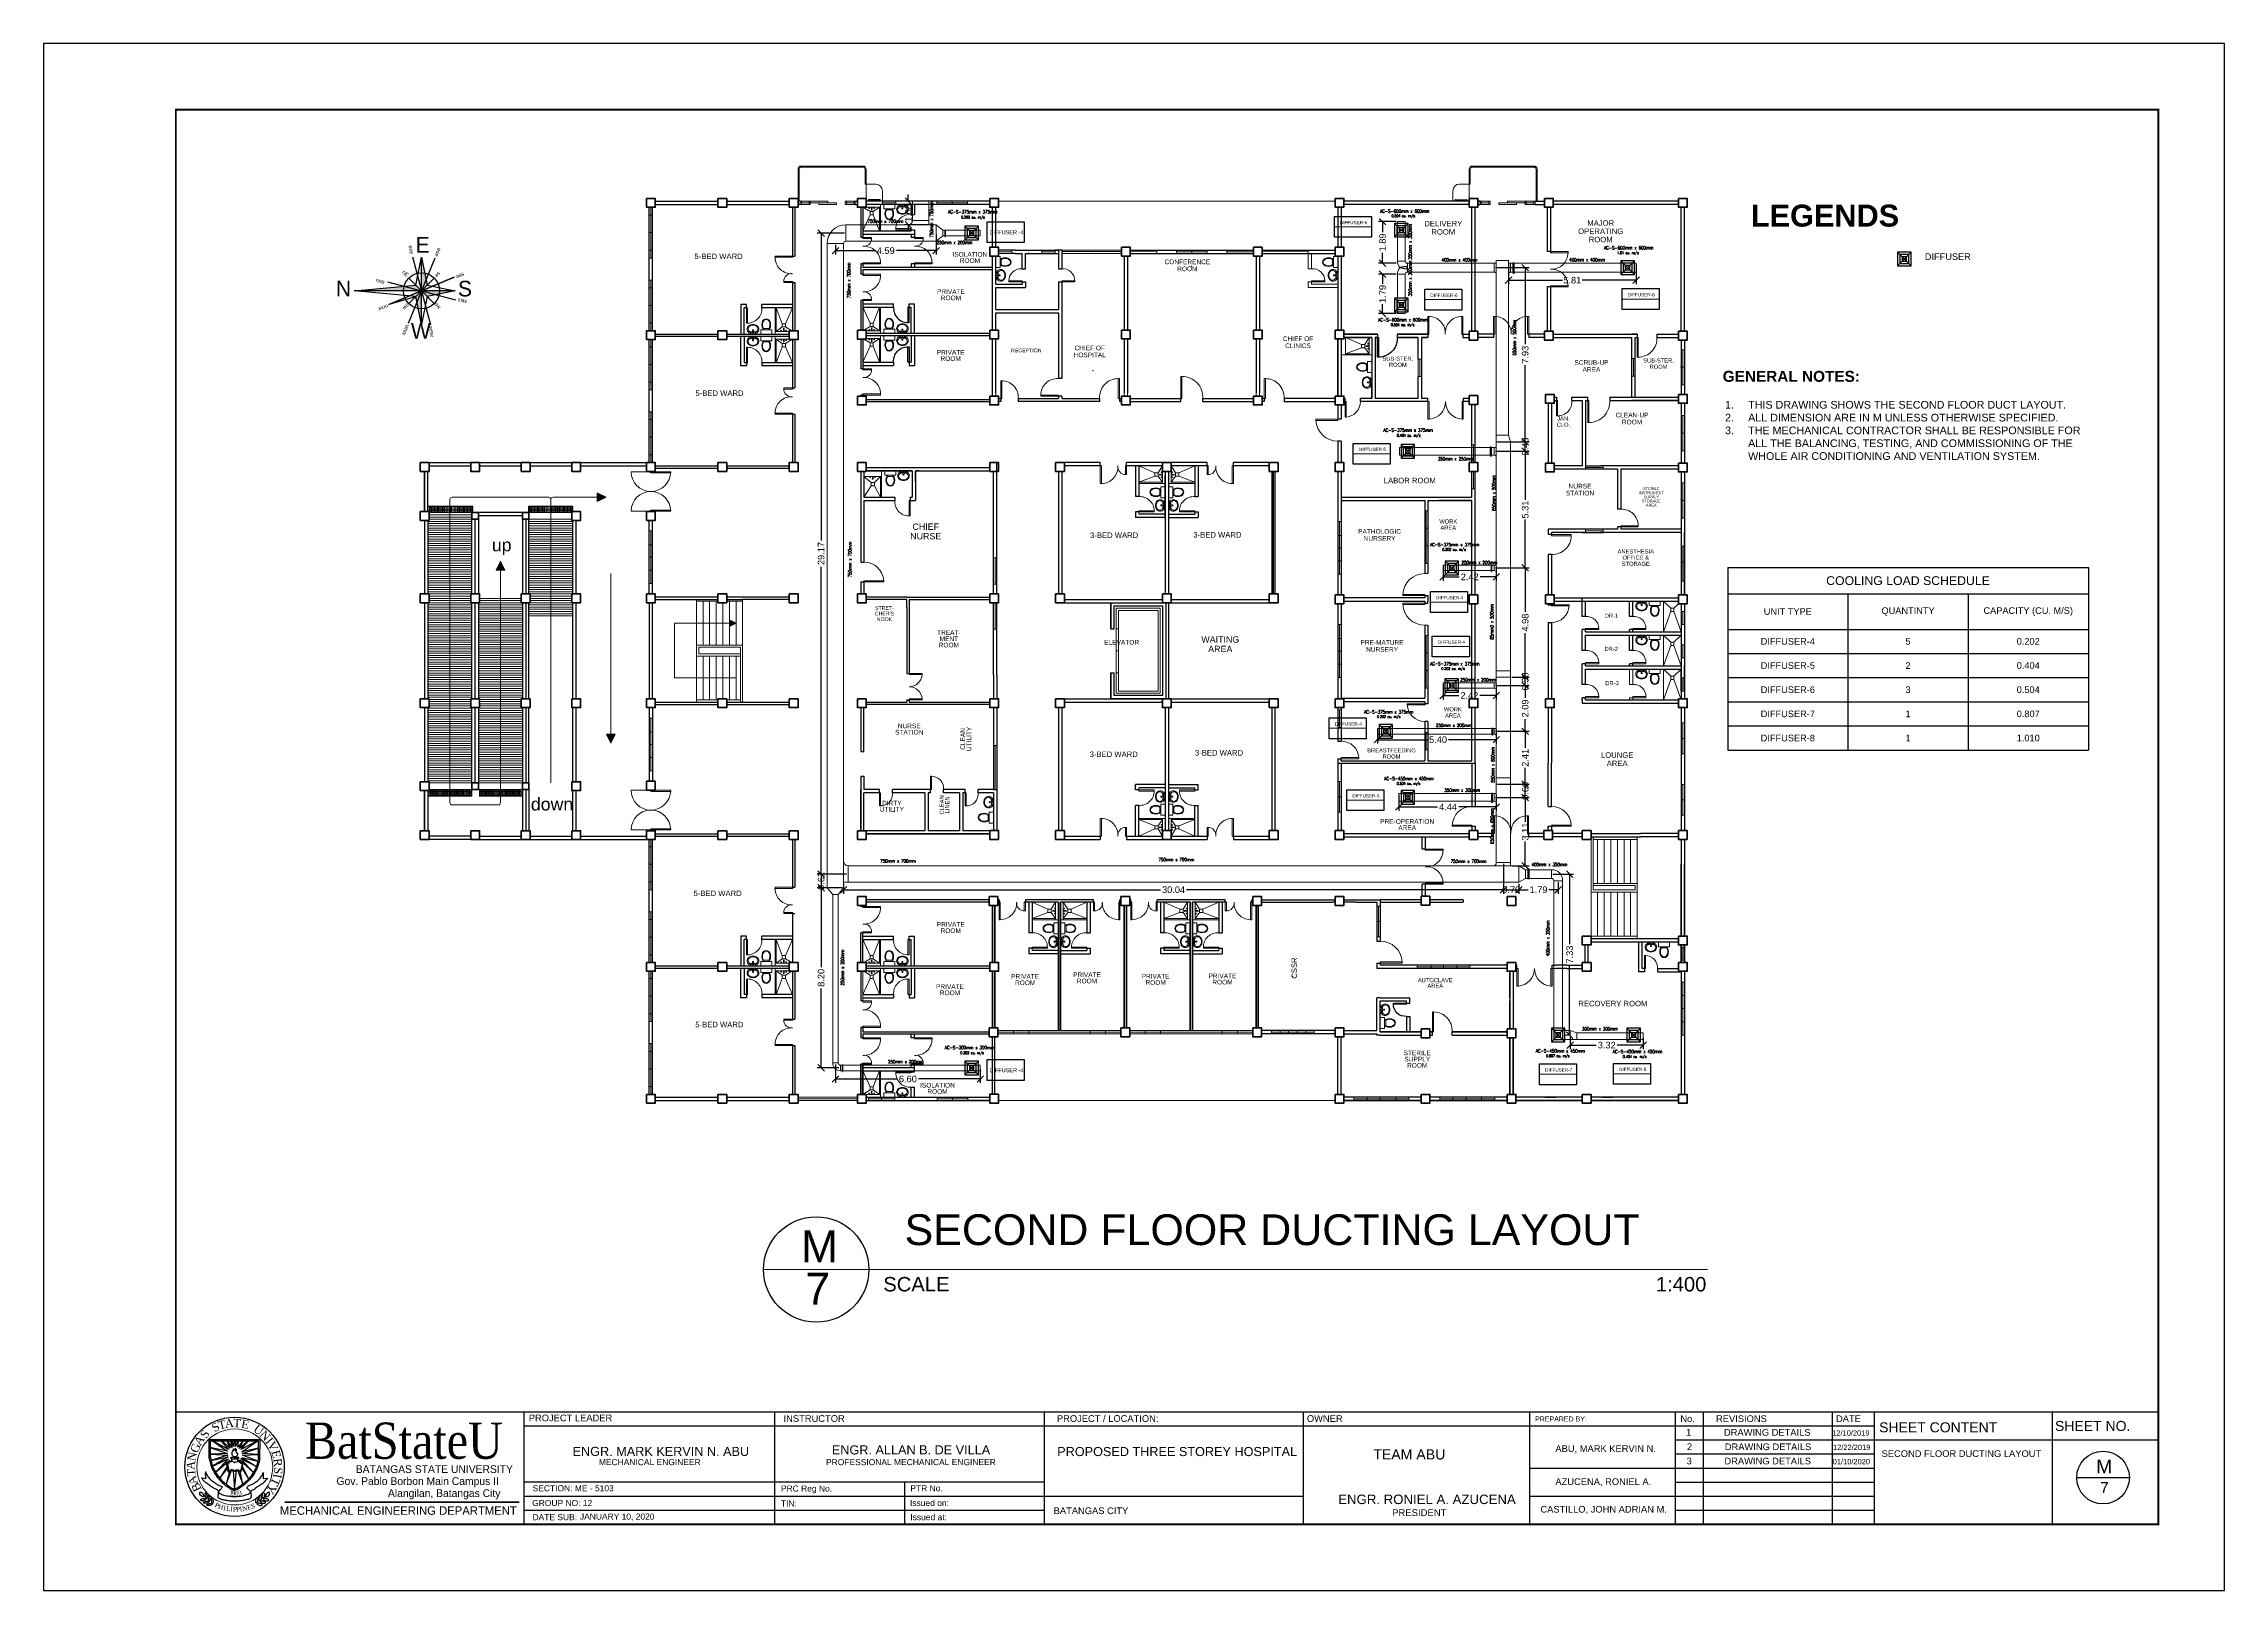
# Model space of a CAD drawing. Header units: millimetres. Extents: x -116 to 421, y 1 to 342.
# Drawn here: x -115.5 to -16.2, y 219 to 289.4 of the extents above; entities that cross this region are included whole.
import ezdxf
from ezdxf.enums import TextEntityAlignment as Align

# ---------------------------------------------------------------- set-up
doc = ezdxf.new("R2010")
doc.units = ezdxf.units.MM
doc.header["$MEASUREMENT"] = 0
for name, color, linetype in [('A.C.VOLUM DAMPER', 7, 'Continuous'), ('diffuser', 7, 'Continuous'), ('ducting label', 7, 'Continuous'), ('label', 7, 'Continuous'), ('Legends', 7, 'Continuous'), ('PATHS', 7, 'Continuous'), ('template', 7, 'Continuous')]:
    doc.layers.add(name, color=color, linetype=linetype)
doc.layers.add('ahu line', color=7, linetype='Continuous', lineweight=20)
doc.styles.add('Arch-Dim', font='simplex.shx', dxfattribs={"width": 0.75})
doc.styles.add('arial', font='arial.ttf')
doc.styles.add('CGOTHIC', font='GOTHIC.TTF')
doc.styles.add('GARAMOND', font='GARA.TTF')
doc.styles.get("Standard").update_dxf_attribs({"font": 'arial.ttf'})
doc.styles.add('SWISSLT175', font='swissl.ttf', dxfattribs={"height": 0.175})
doc.dimstyles.new('Copy of dimension', dxfattribs={"dimtxt": 0.3, "dimasz": 0.3, "dimexe": 0.18, "dimexo": 0.0625, "dimgap": 0.09, "dimtad": 0, "dimzin": 0, "dimdsep": 46, "dimtxsty": 'Standard', "dimblk": 'OBLIQUE', "dimcen": 0.09, "dimclrd": 256, "dimclre": 256, "dimclrt": 256, "dimadec": 0, "dimazin": 0, "dimtfac": 1, "dimtofl": 0, "dimtmove": 0, "dimatfit": 3, "dimldrblk": 'OBLIQUE', "dimfxl": 1, "dimtolj": 1, "dimtzin": 0, "dimarcsym": 0})

# ---------------------------------------------------------------- blocks, each defined once
blk = doc.blocks.new('dr 900')
at = {"color": 8, "ltscale": 0.03}
blk.add_lwpolyline([(0, 0), (0.05, 0), (0.05, 0.9), (0, 0.9)], close=True, dxfattribs=at)
blk.add_arc((0.05, 0.049), 0.851, 356.72685, 90, dxfattribs=at)
blk = doc.blocks.new('door-.60m')
at = {"color": 8, "ltscale": 0.03}
blk.add_lwpolyline([(0, 0), (0.05, 0), (0.05, 0.6), (0, 0.6)], close=True, dxfattribs=at)
blk.add_arc((0.05, 0.048), 0.552, 355.02089, 90, dxfattribs=at)
blk = doc.blocks.new('dr 700')
at = {"color": 8, "ltscale": 0.03}
blk.add_lwpolyline([(0, 0), (0.05, 0), (0.05, 0.7), (0, 0.7)], close=True, dxfattribs=at)
blk.add_arc((0.05, 0.048), 0.652, 355.75781, 90, dxfattribs=at)
blk = doc.blocks.new('AC-S-12')
at = {"layer": 'diffuser'}
for p, q in [((-0.15, 0.15), (0.15, -0.15)), ((0.15, 0.15), (-0.15, -0.15)), ((-0.15, 0.15), (-0.15, -0.15)), ((0.15, 0.15), (-0.15, 0.15)), ((-0.1, 0.1), (-0.1, -0.1)), ((0.1, 0.1), (-0.1, 0.1)), ((-0.05, 0.05), (-0.05, -0.05)), ((0.05, 0.05), (-0.05, 0.05)), ((0.05, -0.05), (0.05, 0.05)), ((0.1, -0.1), (0.1, 0.1)), ((0.15, -0.15), (0.15, 0.15)), ((-0.15, -0.15), (0.15, -0.15)), ((-0.1, -0.1), (0.1, -0.1)), ((-0.05, -0.05), (0.05, -0.05))]:
    blk.add_line(p, q, dxfattribs=at)
for points in [[(-0.358, 0.358, 0, 0.0447, 0), (-0.295, 0.295, 0, 0, 0), (-0.15, 0.15, 0, 0, 0)], [(0.358, 0.358, 0, 0.0447, 0), (0.295, 0.295, 0, 0, 0), (0.15, 0.15, 0, 0, 0)], [(-0.358, -0.358, 0, 0.0447, 0), (-0.295, -0.295, 0, 0, 0), (-0.15, -0.15, 0, 0, 0)], [(0.358, -0.358, 0, 0.0447, 0), (0.295, -0.295, 0, 0, 0), (0.15, -0.15, 0, 0, 0)]]:
    blk.add_lwpolyline(points, format="xyseb", dxfattribs=at)
blk = doc.blocks.new('fcu')
at = {"layer": 'diffuser', "color": 7, "xscale": 2.052644456280903, "yscale": 2.052644456280903, "zscale": 2.052644456280903}
blk.add_blockref('AC-S-12', (0, 0), dxfattribs=at)
blk = doc.blocks.new('_Oblique')
at = {"color": 0, "linetype": 'ByBlock', "lineweight": -2}
blk.add_line((-0.5, -0.5), (0.5, 0.5), dxfattribs=at)
blk = doc.blocks.new('*D9')
at = {"layer": 'Defpoints', "color": 0, "transparency": 16777216}
for p in [(-75.218, 282.21), (-76.159, 281.134), (-75.218, 281.134)]:
    blk.add_point(p, dxfattribs=at)
at = {"layer": 'diffuser', "lineweight": -2, "transparency": 16777216}
for p, q in [((-75.281, 282.21), (-76.339, 282.21)), ((-76.159, 282.21), (-76.159, 282.51)), ((-75.281, 281.134), (-76.339, 281.134)), ((-76.159, 281.134), (-76.159, 280.834))]:
    blk.add_line(p, q, dxfattribs=at)
at = {"layer": 'diffuser', "lineweight": -2, "transparency": 16777216, "xscale": 0.3, "yscale": 0.3, "zscale": 0.3}
for p, rotation in [((-76.159, 282.21), 270), ((-76.159, 281.134), 90)]:
    blk.add_blockref('_Oblique', p, dxfattribs=dict(at, rotation=rotation))
at = {"layer": 'diffuser', "transparency": 16777216, "insert": (-76.159, 281.672), "char_height": 0.3, "attachment_point": 5, "rotation": 90}
blk.add_mtext('\\A1;1.08', dxfattribs=at)
blk = doc.blocks.new('*D10')
at = {"layer": 'Defpoints', "color": 0, "transparency": 16777216}
for p in [(-79.478, 280.284), (-74.892, 280.759), (-79.478, 279.958)]:
    blk.add_point(p, dxfattribs=at)
at = {"layer": 'diffuser', "lineweight": -2, "transparency": 16777216}
for p, q in [((-79.478, 280.222), (-79.478, 279.778)), ((-74.892, 280.697), (-74.892, 279.778)), ((-79.478, 279.958), (-77.671, 279.958)), ((-74.892, 279.958), (-76.699, 279.958))]:
    blk.add_line(p, q, dxfattribs=at)
at = {"layer": 'diffuser', "lineweight": -2, "transparency": 16777216, "xscale": 0.3, "yscale": 0.3, "zscale": 0.3, "rotation": 180}
blk.add_blockref('_Oblique', (-79.478, 279.958), dxfattribs=at)
at = {"layer": 'diffuser', "lineweight": -2, "transparency": 16777216, "xscale": 0.3, "yscale": 0.3, "zscale": 0.3}
blk.add_blockref('_Oblique', (-74.892, 279.958), dxfattribs=at)
at = {"layer": 'diffuser', "transparency": 16777216, "insert": (-77.185, 279.958), "char_height": 0.3, "attachment_point": 5}
blk.add_mtext('\\A1;4.59', dxfattribs=at)
blk = doc.blocks.new('*D11')
at = {"layer": 'Defpoints', "color": 0, "transparency": 16777216}
for p in [(-79.003, 280.759), (-80.127, 251.584), (-78.903, 251.584)]:
    blk.add_point(p, dxfattribs=at)
at = {"layer": 'diffuser', "lineweight": -2, "transparency": 16777216}
for p, q in [((-79.066, 280.759), (-80.307, 280.759)), ((-80.127, 280.759), (-80.127, 266.77)), ((-80.127, 251.584), (-80.127, 265.573)), ((-78.966, 251.584), (-80.307, 251.584))]:
    blk.add_line(p, q, dxfattribs=at)
at = {"layer": 'diffuser', "lineweight": -2, "transparency": 16777216, "xscale": 0.3, "yscale": 0.3, "zscale": 0.3}
for p, rotation in [((-80.127, 280.759), 90), ((-80.127, 251.584), 270)]:
    blk.add_blockref('_Oblique', p, dxfattribs=dict(at, rotation=rotation))
at = {"layer": 'diffuser', "transparency": 16777216, "insert": (-80.127, 266.172), "char_height": 0.3, "attachment_point": 5, "rotation": 90}
blk.add_mtext('\\A1;29.17', dxfattribs=at)
blk = doc.blocks.new('*D12')
at = {"layer": 'Defpoints', "color": 0, "transparency": 16777216}
for p in [(-78.903, 251.584), (-80.127, 250.961), (-79.103, 250.961)]:
    blk.add_point(p, dxfattribs=at)
at = {"layer": 'diffuser', "lineweight": -2, "transparency": 16777216}
for p, q in [((-78.966, 251.584), (-80.307, 251.584)), ((-80.127, 251.584), (-80.127, 250.961)), ((-79.166, 250.961), (-80.307, 250.961))]:
    blk.add_line(p, q, dxfattribs=at)
at = {"layer": 'diffuser', "lineweight": -2, "transparency": 16777216, "xscale": 0.3, "yscale": 0.3, "zscale": 0.3}
for p, rotation in [((-80.127, 251.584), 90), ((-80.127, 250.961), 270)]:
    blk.add_blockref('_Oblique', p, dxfattribs=dict(at, rotation=rotation))
at = {"layer": 'diffuser', "transparency": 16777216, "insert": (-80.127, 251.273), "char_height": 0.3, "attachment_point": 5, "rotation": 90}
blk.add_mtext('\\A1;0.62', dxfattribs=at)
blk = doc.blocks.new('*D13')
at = {"layer": 'Defpoints', "color": 0, "transparency": 16777216}
for p in [(-79.103, 250.961), (-80.127, 242.762), (-79.253, 242.762)]:
    blk.add_point(p, dxfattribs=at)
at = {"layer": 'diffuser', "lineweight": -2, "transparency": 16777216}
for p, q in [((-79.166, 250.961), (-80.307, 250.961)), ((-80.127, 250.961), (-80.127, 247.341)), ((-80.127, 242.762), (-80.127, 246.382)), ((-79.316, 242.762), (-80.307, 242.762))]:
    blk.add_line(p, q, dxfattribs=at)
at = {"layer": 'diffuser', "lineweight": -2, "transparency": 16777216, "xscale": 0.3, "yscale": 0.3, "zscale": 0.3}
for p, rotation in [((-80.127, 250.961), 90), ((-80.127, 242.762), 270)]:
    blk.add_blockref('_Oblique', p, dxfattribs=dict(at, rotation=rotation))
at = {"layer": 'diffuser', "transparency": 16777216, "insert": (-80.127, 246.862), "char_height": 0.3, "attachment_point": 5, "rotation": 90}
blk.add_mtext('\\A1;8.20', dxfattribs=at)
blk = doc.blocks.new('*D14')
at = {"layer": 'Defpoints', "color": 0, "transparency": 16777216}
for p in [(-79.478, 242.987), (-72.881, 242.762), (-72.881, 242.259)]:
    blk.add_point(p, dxfattribs=at)
at = {"layer": 'diffuser', "lineweight": -2, "transparency": 16777216}
for p, q in [((-79.478, 242.925), (-79.478, 242.079)), ((-79.478, 242.259), (-76.659, 242.259)), ((-72.881, 242.259), (-75.7, 242.259)), ((-72.881, 242.7), (-72.881, 242.079))]:
    blk.add_line(p, q, dxfattribs=at)
at = {"layer": 'diffuser', "lineweight": -2, "transparency": 16777216, "xscale": 0.3, "yscale": 0.3, "zscale": 0.3, "rotation": 180}
blk.add_blockref('_Oblique', (-79.478, 242.259), dxfattribs=at)
at = {"layer": 'diffuser', "lineweight": -2, "transparency": 16777216, "xscale": 0.3, "yscale": 0.3, "zscale": 0.3}
blk.add_blockref('_Oblique', (-72.881, 242.259), dxfattribs=at)
at = {"layer": 'diffuser', "transparency": 16777216, "insert": (-76.18, 242.259), "char_height": 0.3, "attachment_point": 5}
blk.add_mtext('\\A1;6.60', dxfattribs=at)
blk = doc.blocks.new('*D15')
at = {"layer": 'Defpoints', "color": 0, "transparency": 16777216}
for p in [(-79.103, 251.209), (-49.066, 252.109), (-49.066, 250.87)]:
    blk.add_point(p, dxfattribs=at)
at = {"layer": 'diffuser', "lineweight": -2, "transparency": 16777216}
for p, q in [((-49.066, 252.047), (-49.066, 250.69)), ((-79.103, 251.147), (-79.103, 250.69)), ((-79.103, 250.87), (-64.68, 250.87)), ((-49.066, 250.87), (-63.489, 250.87))]:
    blk.add_line(p, q, dxfattribs=at)
at = {"layer": 'diffuser', "lineweight": -2, "transparency": 16777216, "xscale": 0.3, "yscale": 0.3, "zscale": 0.3, "rotation": 180}
blk.add_blockref('_Oblique', (-79.103, 250.87), dxfattribs=at)
at = {"layer": 'diffuser', "lineweight": -2, "transparency": 16777216, "xscale": 0.3, "yscale": 0.3, "zscale": 0.3}
blk.add_blockref('_Oblique', (-49.066, 250.87), dxfattribs=at)
at = {"layer": 'diffuser', "transparency": 16777216, "insert": (-64.085, 250.87), "char_height": 0.3, "attachment_point": 5}
blk.add_mtext('\\A1;30.04', dxfattribs=at)
blk = doc.blocks.new('*D16')
at = {"layer": 'Defpoints', "color": 0, "transparency": 16777216}
for p in [(-49.066, 252.109), (-48.366, 251.209), (-48.366, 250.87)]:
    blk.add_point(p, dxfattribs=at)
at = {"layer": 'diffuser', "lineweight": -2, "transparency": 16777216}
for p, q in [((-49.066, 252.047), (-49.066, 250.69)), ((-49.066, 250.87), (-48.366, 250.87)), ((-48.366, 251.147), (-48.366, 250.69))]:
    blk.add_line(p, q, dxfattribs=at)
at = {"layer": 'diffuser', "lineweight": -2, "transparency": 16777216, "xscale": 0.3, "yscale": 0.3, "zscale": 0.3, "rotation": 180}
blk.add_blockref('_Oblique', (-49.066, 250.87), dxfattribs=at)
at = {"layer": 'diffuser', "lineweight": -2, "transparency": 16777216, "xscale": 0.3, "yscale": 0.3, "zscale": 0.3}
blk.add_blockref('_Oblique', (-48.366, 250.87), dxfattribs=at)
at = {"layer": 'diffuser', "transparency": 16777216, "insert": (-48.716, 250.87), "char_height": 0.3, "attachment_point": 5}
blk.add_mtext('\\A1;0.70', dxfattribs=at)
blk = doc.blocks.new('*D17')
at = {"layer": 'Defpoints', "color": 0, "transparency": 16777216}
for p in [(-48.366, 251.209), (-46.575, 251.284), (-46.575, 250.87)]:
    blk.add_point(p, dxfattribs=at)
at = {"layer": 'diffuser', "lineweight": -2, "transparency": 16777216}
for p, q in [((-46.575, 251.222), (-46.575, 250.69)), ((-48.366, 251.147), (-48.366, 250.69)), ((-48.366, 250.87), (-47.936, 250.87)), ((-46.575, 250.87), (-47.005, 250.87))]:
    blk.add_line(p, q, dxfattribs=at)
at = {"layer": 'diffuser', "lineweight": -2, "transparency": 16777216, "xscale": 0.3, "yscale": 0.3, "zscale": 0.3, "rotation": 180}
blk.add_blockref('_Oblique', (-48.366, 250.87), dxfattribs=at)
at = {"layer": 'diffuser', "lineweight": -2, "transparency": 16777216, "xscale": 0.3, "yscale": 0.3, "zscale": 0.3}
blk.add_blockref('_Oblique', (-46.575, 250.87), dxfattribs=at)
at = {"layer": 'diffuser', "transparency": 16777216, "insert": (-47.47, 250.87), "char_height": 0.3, "attachment_point": 5}
blk.add_mtext('\\A1;1.79', dxfattribs=at)
blk = doc.blocks.new('*D18')
at = {"layer": 'Defpoints', "color": 0, "transparency": 16777216}
for p in [(-46.875, 251.584), (-46.053, 244.258), (-46.024, 244.258)]:
    blk.add_point(p, dxfattribs=at)
at = {"layer": 'diffuser', "lineweight": -2, "transparency": 16777216}
for p, q in [((-46.813, 251.584), (-45.873, 251.584)), ((-46.053, 251.584), (-46.053, 248.399)), ((-46.053, 244.258), (-46.053, 247.443)), ((-46.086, 244.258), (-46.233, 244.258))]:
    blk.add_line(p, q, dxfattribs=at)
at = {"layer": 'diffuser', "lineweight": -2, "transparency": 16777216, "xscale": 0.3, "yscale": 0.3, "zscale": 0.3}
for p, rotation in [((-46.053, 251.584), 90), ((-46.053, 244.258), 270)]:
    blk.add_blockref('_Oblique', p, dxfattribs=dict(at, rotation=rotation))
at = {"layer": 'diffuser', "transparency": 16777216, "insert": (-46.053, 247.921), "char_height": 0.3, "attachment_point": 5, "rotation": 90}
blk.add_mtext('\\A1;7.33', dxfattribs=at)
blk = doc.blocks.new('*D19')
at = {"layer": 'Defpoints', "color": 0, "transparency": 16777216}
for p in [(-46.024, 244.258), (-42.707, 244.208), (-42.707, 243.798)]:
    blk.add_point(p, dxfattribs=at)
at = {"layer": 'diffuser', "lineweight": -2, "transparency": 16777216}
for p, q in [((-46.024, 244.195), (-46.024, 243.618)), ((-46.024, 243.798), (-44.843, 243.798)), ((-42.707, 243.798), (-43.887, 243.798)), ((-42.707, 244.145), (-42.707, 243.618))]:
    blk.add_line(p, q, dxfattribs=at)
at = {"layer": 'diffuser', "lineweight": -2, "transparency": 16777216, "xscale": 0.3, "yscale": 0.3, "zscale": 0.3, "rotation": 180}
blk.add_blockref('_Oblique', (-46.024, 243.798), dxfattribs=at)
at = {"layer": 'diffuser', "lineweight": -2, "transparency": 16777216, "xscale": 0.3, "yscale": 0.3, "zscale": 0.3}
blk.add_blockref('_Oblique', (-42.707, 243.798), dxfattribs=at)
at = {"layer": 'diffuser', "transparency": 16777216, "insert": (-44.365, 243.798), "char_height": 0.3, "attachment_point": 5}
blk.add_mtext('\\A1;3.32', dxfattribs=at)
blk = doc.blocks.new('*D20')
at = {"layer": 'Defpoints', "color": 0, "transparency": 16777216}
for p in [(-49.491, 255.074), (-48.076, 255.074), (-48.741, 251.959)]:
    blk.add_point(p, dxfattribs=at)
at = {"layer": 'diffuser', "lineweight": -2, "transparency": 16777216}
for p, q in [((-49.428, 255.074), (-47.896, 255.074)), ((-48.076, 255.074), (-48.076, 253.967)), ((-48.076, 251.959), (-48.076, 253.066)), ((-48.678, 251.959), (-47.896, 251.959))]:
    blk.add_line(p, q, dxfattribs=at)
at = {"layer": 'diffuser', "lineweight": -2, "transparency": 16777216, "xscale": 0.3, "yscale": 0.3, "zscale": 0.3}
for p, rotation in [((-48.076, 255.074), 90), ((-48.076, 251.959), 270)]:
    blk.add_blockref('_Oblique', p, dxfattribs=dict(at, rotation=rotation))
at = {"layer": 'diffuser', "transparency": 16777216, "insert": (-48.076, 253.517), "char_height": 0.3, "attachment_point": 5, "rotation": 90}
blk.add_mtext('\\A1;3.11', dxfattribs=at)
blk = doc.blocks.new('*D21')
at = {"layer": 'Defpoints', "color": 0, "transparency": 16777216}
for p in [(-53.831, 255.249), (-49.391, 255.249), (-53.831, 254.638)]:
    blk.add_point(p, dxfattribs=at)
at = {"layer": 'diffuser', "lineweight": -2, "transparency": 16777216}
for p, q in [((-53.831, 255.187), (-53.831, 254.458)), ((-49.391, 255.187), (-49.391, 254.458)), ((-53.831, 254.638), (-52.075, 254.638)), ((-49.391, 254.638), (-51.105, 254.638))]:
    blk.add_line(p, q, dxfattribs=at)
at = {"layer": 'diffuser', "lineweight": -2, "transparency": 16777216, "xscale": 0.3, "yscale": 0.3, "zscale": 0.3, "rotation": 180}
blk.add_blockref('_Oblique', (-53.831, 254.638), dxfattribs=at)
at = {"layer": 'diffuser', "lineweight": -2, "transparency": 16777216, "xscale": 0.3, "yscale": 0.3, "zscale": 0.3}
blk.add_blockref('_Oblique', (-49.391, 254.638), dxfattribs=at)
at = {"layer": 'diffuser', "transparency": 16777216, "insert": (-51.59, 254.638), "char_height": 0.3, "attachment_point": 5}
blk.add_mtext('\\A1;4.44', dxfattribs=at)
blk = doc.blocks.new('*D22')
at = {"layer": 'Defpoints', "color": 0, "transparency": 16777216}
for p in [(-49.391, 255.671), (-48.076, 255.671), (-49.391, 255.074)]:
    blk.add_point(p, dxfattribs=at)
at = {"layer": 'diffuser', "lineweight": -2, "transparency": 16777216}
for p, q in [((-49.328, 255.671), (-47.896, 255.671)), ((-48.076, 255.074), (-48.076, 255.671)), ((-49.328, 255.074), (-47.896, 255.074))]:
    blk.add_line(p, q, dxfattribs=at)
at = {"layer": 'diffuser', "lineweight": -2, "transparency": 16777216, "xscale": 0.3, "yscale": 0.3, "zscale": 0.3}
for p, rotation in [((-48.076, 255.671), 90), ((-48.076, 255.074), 270)]:
    blk.add_blockref('_Oblique', p, dxfattribs=dict(at, rotation=rotation))
at = {"layer": 'diffuser', "transparency": 16777216, "insert": (-48.076, 255.373), "char_height": 0.3, "attachment_point": 5, "rotation": 90}
blk.add_mtext('\\A1;0.60', dxfattribs=at)
blk = doc.blocks.new('*D23')
at = {"layer": 'Defpoints', "color": 0, "transparency": 16777216}
for p in [(-49.491, 258.081), (-48.076, 258.081), (-49.391, 255.671)]:
    blk.add_point(p, dxfattribs=at)
at = {"layer": 'diffuser', "lineweight": -2, "transparency": 16777216}
for p, q in [((-49.428, 258.081), (-47.896, 258.081)), ((-48.076, 258.081), (-48.076, 257.329)), ((-48.076, 255.671), (-48.076, 256.423)), ((-49.328, 255.671), (-47.896, 255.671))]:
    blk.add_line(p, q, dxfattribs=at)
at = {"layer": 'diffuser', "lineweight": -2, "transparency": 16777216, "xscale": 0.3, "yscale": 0.3, "zscale": 0.3}
for p, rotation in [((-48.076, 258.081), 90), ((-48.076, 255.671), 270)]:
    blk.add_blockref('_Oblique', p, dxfattribs=dict(at, rotation=rotation))
at = {"layer": 'diffuser', "transparency": 16777216, "insert": (-48.076, 256.876), "char_height": 0.3, "attachment_point": 5, "rotation": 90}
blk.add_mtext('\\A1;2.41', dxfattribs=at)
blk = doc.blocks.new('*D24')
at = {"layer": 'Defpoints', "color": 0, "transparency": 16777216}
for p in [(-54.795, 258.206), (-49.391, 258.206), (-54.795, 257.701)]:
    blk.add_point(p, dxfattribs=at)
at = {"layer": 'diffuser', "lineweight": -2, "transparency": 16777216}
for p, q in [((-54.795, 258.143), (-54.795, 257.521)), ((-49.391, 258.143), (-49.391, 257.521)), ((-54.795, 257.701), (-52.523, 257.701)), ((-49.391, 257.701), (-51.565, 257.701))]:
    blk.add_line(p, q, dxfattribs=at)
at = {"layer": 'diffuser', "lineweight": -2, "transparency": 16777216, "xscale": 0.3, "yscale": 0.3, "zscale": 0.3, "rotation": 180}
blk.add_blockref('_Oblique', (-54.795, 257.701), dxfattribs=at)
at = {"layer": 'diffuser', "lineweight": -2, "transparency": 16777216, "xscale": 0.3, "yscale": 0.3, "zscale": 0.3}
blk.add_blockref('_Oblique', (-49.391, 257.701), dxfattribs=at)
at = {"layer": 'diffuser', "transparency": 16777216, "insert": (-52.044, 257.701), "char_height": 0.3, "attachment_point": 5}
blk.add_mtext('\\A1;5.40', dxfattribs=at)
blk = doc.blocks.new('*D25')
at = {"layer": 'Defpoints', "color": 0, "transparency": 16777216}
for p in [(-49.491, 260.167), (-48.076, 260.167), (-49.491, 258.081)]:
    blk.add_point(p, dxfattribs=at)
at = {"layer": 'diffuser', "lineweight": -2, "transparency": 16777216}
for p, q in [((-49.428, 260.167), (-47.896, 260.167)), ((-48.076, 260.167), (-48.076, 259.606)), ((-48.076, 258.081), (-48.076, 258.641)), ((-49.428, 258.081), (-47.896, 258.081))]:
    blk.add_line(p, q, dxfattribs=at)
at = {"layer": 'diffuser', "lineweight": -2, "transparency": 16777216, "xscale": 0.3, "yscale": 0.3, "zscale": 0.3}
for p, rotation in [((-48.076, 260.167), 90), ((-48.076, 258.081), 270)]:
    blk.add_blockref('_Oblique', p, dxfattribs=dict(at, rotation=rotation))
at = {"layer": 'diffuser', "transparency": 16777216, "insert": (-48.076, 259.124), "char_height": 0.3, "attachment_point": 5, "rotation": 90}
blk.add_mtext('\\A1;2.09', dxfattribs=at)
blk = doc.blocks.new('*D26')
at = {"layer": 'Defpoints', "color": 0, "transparency": 16777216}
for p in [(-49.491, 260.167), (-48.741, 260.542), (-48.076, 260.542)]:
    blk.add_point(p, dxfattribs=at)
at = {"layer": 'diffuser', "lineweight": -2, "transparency": 16777216}
for p, q in [((-49.428, 260.167), (-47.896, 260.167)), ((-48.678, 260.542), (-47.896, 260.542)), ((-48.076, 260.167), (-48.076, 260.542))]:
    blk.add_line(p, q, dxfattribs=at)
at = {"layer": 'diffuser', "lineweight": -2, "transparency": 16777216, "xscale": 0.3, "yscale": 0.3, "zscale": 0.3}
for p, rotation in [((-48.076, 260.542), 90), ((-48.076, 260.167), 270)]:
    blk.add_blockref('_Oblique', p, dxfattribs=dict(at, rotation=rotation))
at = {"layer": 'diffuser', "transparency": 16777216, "insert": (-48.076, 260.355), "char_height": 0.3, "attachment_point": 5, "rotation": 90}
blk.add_mtext('\\A1;0.38', dxfattribs=at)
blk = doc.blocks.new('*D27')
at = {"layer": 'Defpoints', "color": 0, "transparency": 16777216}
for p in [(-49.491, 265.519), (-48.076, 265.519), (-48.741, 260.542)]:
    blk.add_point(p, dxfattribs=at)
at = {"layer": 'diffuser', "lineweight": -2, "transparency": 16777216}
for p, q in [((-49.428, 265.519), (-47.896, 265.519)), ((-48.076, 265.519), (-48.076, 263.516)), ((-48.076, 260.542), (-48.076, 262.544)), ((-48.678, 260.542), (-47.896, 260.542))]:
    blk.add_line(p, q, dxfattribs=at)
at = {"layer": 'diffuser', "lineweight": -2, "transparency": 16777216, "xscale": 0.3, "yscale": 0.3, "zscale": 0.3}
for p, rotation in [((-48.076, 265.519), 90), ((-48.076, 260.542), 270)]:
    blk.add_blockref('_Oblique', p, dxfattribs=dict(at, rotation=rotation))
at = {"layer": 'diffuser', "transparency": 16777216, "insert": (-48.076, 263.03), "char_height": 0.3, "attachment_point": 5, "rotation": 90}
blk.add_mtext('\\A1;4.98', dxfattribs=at)
blk = doc.blocks.new('*D28')
at = {"layer": 'Defpoints', "color": 0, "transparency": 16777216}
for p in [(-51.81, 260.292), (-49.391, 260.292), (-51.81, 259.715)]:
    blk.add_point(p, dxfattribs=at)
at = {"layer": 'diffuser', "lineweight": -2, "transparency": 16777216}
for p, q in [((-51.81, 260.23), (-51.81, 259.535)), ((-49.391, 260.23), (-49.391, 259.535)), ((-51.81, 259.715), (-51.099, 259.715)), ((-49.391, 259.715), (-50.137, 259.715))]:
    blk.add_line(p, q, dxfattribs=at)
at = {"layer": 'diffuser', "lineweight": -2, "transparency": 16777216, "xscale": 0.3, "yscale": 0.3, "zscale": 0.3, "rotation": 180}
blk.add_blockref('_Oblique', (-51.81, 259.715), dxfattribs=at)
at = {"layer": 'diffuser', "lineweight": -2, "transparency": 16777216, "xscale": 0.3, "yscale": 0.3, "zscale": 0.3}
blk.add_blockref('_Oblique', (-49.391, 259.715), dxfattribs=at)
at = {"layer": 'diffuser', "transparency": 16777216, "insert": (-50.618, 259.715), "char_height": 0.3, "attachment_point": 5}
blk.add_mtext('\\A1;2.42', dxfattribs=at)
blk = doc.blocks.new('*D29')
at = {"layer": 'Defpoints', "color": 0, "transparency": 16777216}
for p in [(-51.81, 265.644), (-51.81, 265.11), (-49.391, 265.644)]:
    blk.add_point(p, dxfattribs=at)
at = {"layer": 'diffuser', "lineweight": -2, "transparency": 16777216}
for p, q in [((-51.81, 265.581), (-51.81, 264.93)), ((-51.81, 265.11), (-51.085, 265.11)), ((-49.391, 265.11), (-50.123, 265.11)), ((-49.391, 265.581), (-49.391, 264.93))]:
    blk.add_line(p, q, dxfattribs=at)
at = {"layer": 'diffuser', "lineweight": -2, "transparency": 16777216, "xscale": 0.3, "yscale": 0.3, "zscale": 0.3, "rotation": 180}
blk.add_blockref('_Oblique', (-51.81, 265.11), dxfattribs=at)
at = {"layer": 'diffuser', "lineweight": -2, "transparency": 16777216, "xscale": 0.3, "yscale": 0.3, "zscale": 0.3}
blk.add_blockref('_Oblique', (-49.391, 265.11), dxfattribs=at)
at = {"layer": 'diffuser', "transparency": 16777216, "insert": (-50.604, 265.11), "char_height": 0.3, "attachment_point": 5}
blk.add_mtext('\\A1;2.42', dxfattribs=at)
blk = doc.blocks.new('*D30')
at = {"layer": 'Defpoints', "color": 0, "transparency": 16777216}
for p in [(-49.491, 270.828), (-48.076, 270.828), (-49.391, 265.519)]:
    blk.add_point(p, dxfattribs=at)
at = {"layer": 'diffuser', "lineweight": -2, "transparency": 16777216}
for p, q in [((-49.428, 270.828), (-47.896, 270.828)), ((-48.076, 270.828), (-48.076, 268.624)), ((-48.076, 265.519), (-48.076, 267.723)), ((-49.328, 265.519), (-47.896, 265.519))]:
    blk.add_line(p, q, dxfattribs=at)
at = {"layer": 'diffuser', "lineweight": -2, "transparency": 16777216, "xscale": 0.3, "yscale": 0.3, "zscale": 0.3}
for p, rotation in [((-48.076, 270.828), 90), ((-48.076, 265.519), 270)]:
    blk.add_blockref('_Oblique', p, dxfattribs=dict(at, rotation=rotation))
at = {"layer": 'diffuser', "transparency": 16777216, "insert": (-48.076, 268.173), "char_height": 0.3, "attachment_point": 5, "rotation": 90}
blk.add_mtext('\\A1;5.31', dxfattribs=at)
blk = doc.blocks.new('*D31')
at = {"layer": 'Defpoints', "color": 0, "transparency": 16777216}
for p in [(-49.391, 271.253), (-48.076, 271.253), (-49.491, 270.828)]:
    blk.add_point(p, dxfattribs=at)
at = {"layer": 'diffuser', "lineweight": -2, "transparency": 16777216}
for p, q in [((-49.328, 271.253), (-47.896, 271.253)), ((-48.076, 270.828), (-48.076, 271.253)), ((-49.428, 270.828), (-47.896, 270.828))]:
    blk.add_line(p, q, dxfattribs=at)
at = {"layer": 'diffuser', "lineweight": -2, "transparency": 16777216, "xscale": 0.3, "yscale": 0.3, "zscale": 0.3}
for p, rotation in [((-48.076, 271.253), 90), ((-48.076, 270.828), 270)]:
    blk.add_blockref('_Oblique', p, dxfattribs=dict(at, rotation=rotation))
at = {"layer": 'diffuser', "transparency": 16777216, "insert": (-48.076, 271.041), "char_height": 0.3, "attachment_point": 5, "rotation": 90}
blk.add_mtext('\\A1;0.43', dxfattribs=at)
blk = doc.blocks.new('*D32')
at = {"layer": 'Defpoints', "color": 0, "transparency": 16777216}
for p in [(-49.491, 279.185), (-48.076, 279.185), (-49.391, 271.253)]:
    blk.add_point(p, dxfattribs=at)
at = {"layer": 'diffuser', "lineweight": -2, "transparency": 16777216}
for p, q in [((-49.428, 279.185), (-47.896, 279.185)), ((-48.076, 279.185), (-48.076, 275.698)), ((-48.076, 271.253), (-48.076, 274.741)), ((-49.328, 271.253), (-47.896, 271.253))]:
    blk.add_line(p, q, dxfattribs=at)
at = {"layer": 'diffuser', "lineweight": -2, "transparency": 16777216, "xscale": 0.3, "yscale": 0.3, "zscale": 0.3}
for p, rotation in [((-48.076, 279.185), 90), ((-48.076, 271.253), 270)]:
    blk.add_blockref('_Oblique', p, dxfattribs=dict(at, rotation=rotation))
at = {"layer": 'diffuser', "transparency": 16777216, "insert": (-48.076, 275.219), "char_height": 0.3, "attachment_point": 5, "rotation": 90}
blk.add_mtext('\\A1;7.93', dxfattribs=at)
blk = doc.blocks.new('*D33')
at = {"layer": 'Defpoints', "color": 0, "transparency": 16777216}
for p in [(-48.841, 279.385), (-43.029, 279.385), (-43.029, 278.614)]:
    blk.add_point(p, dxfattribs=at)
at = {"layer": 'diffuser', "lineweight": -2, "transparency": 16777216}
for p, q in [((-48.841, 279.323), (-48.841, 278.434)), ((-43.029, 279.323), (-43.029, 278.434)), ((-48.841, 278.614), (-46.386, 278.614)), ((-43.029, 278.614), (-45.484, 278.614))]:
    blk.add_line(p, q, dxfattribs=at)
at = {"layer": 'diffuser', "lineweight": -2, "transparency": 16777216, "xscale": 0.3, "yscale": 0.3, "zscale": 0.3, "rotation": 180}
blk.add_blockref('_Oblique', (-48.841, 278.614), dxfattribs=at)
at = {"layer": 'diffuser', "lineweight": -2, "transparency": 16777216, "xscale": 0.3, "yscale": 0.3, "zscale": 0.3}
blk.add_blockref('_Oblique', (-43.029, 278.614), dxfattribs=at)
at = {"layer": 'diffuser', "transparency": 16777216, "insert": (-45.935, 278.614), "char_height": 0.3, "attachment_point": 5}
blk.add_mtext('\\A1;5.81', dxfattribs=at)
blk = doc.blocks.new('*D34')
at = {"layer": 'Defpoints', "color": 0, "transparency": 16777216}
for p in [(-54.572, 281.278), (-53.891, 281.278), (-53.891, 279.385)]:
    blk.add_point(p, dxfattribs=at)
at = {"layer": 'diffuser', "lineweight": -2, "transparency": 16777216}
for p, q in [((-53.953, 281.278), (-54.752, 281.278)), ((-54.572, 281.278), (-54.572, 280.797)), ((-53.953, 279.385), (-54.752, 279.385)), ((-54.572, 279.385), (-54.572, 279.866))]:
    blk.add_line(p, q, dxfattribs=at)
at = {"layer": 'diffuser', "lineweight": -2, "transparency": 16777216, "xscale": 0.3, "yscale": 0.3, "zscale": 0.3}
for p, rotation in [((-54.572, 281.278), 90), ((-54.572, 279.385), 270)]:
    blk.add_blockref('_Oblique', p, dxfattribs=dict(at, rotation=rotation))
at = {"layer": 'diffuser', "transparency": 16777216, "insert": (-54.572, 280.332), "char_height": 0.3, "attachment_point": 5, "rotation": 90}
blk.add_mtext('\\A1;1.89', dxfattribs=at)
blk = doc.blocks.new('*D35')
at = {"layer": 'Defpoints', "color": 0, "transparency": 16777216}
for p in [(-53.891, 278.885), (-54.572, 277.093), (-53.891, 277.093)]:
    blk.add_point(p, dxfattribs=at)
at = {"layer": 'diffuser', "lineweight": -2, "transparency": 16777216}
for p, q in [((-53.953, 278.885), (-54.752, 278.885)), ((-54.572, 278.885), (-54.572, 278.455)), ((-53.953, 277.093), (-54.752, 277.093)), ((-54.572, 277.093), (-54.572, 277.523))]:
    blk.add_line(p, q, dxfattribs=at)
at = {"layer": 'diffuser', "lineweight": -2, "transparency": 16777216, "xscale": 0.3, "yscale": 0.3, "zscale": 0.3}
for p, rotation in [((-54.572, 278.885), 90), ((-54.572, 277.093), 270)]:
    blk.add_blockref('_Oblique', p, dxfattribs=dict(at, rotation=rotation))
at = {"layer": 'diffuser', "transparency": 16777216, "insert": (-54.572, 277.989), "char_height": 0.3, "attachment_point": 5, "rotation": 90}
blk.add_mtext('\\A1;1.79', dxfattribs=at)
blk = doc.blocks.new('*T40')
at = {"layer": 'diffuser', "color": 0, "linetype": 'ByBlock', "lineweight": -2, "transparency": 16777216}
for p, q in [((0, 0), (16.418, 0)), ((0, 0), (0, -8.31)), ((16.418, 0), (16.418, -8.31)), ((0, -1.193), (16.418, -1.193)), ((5.473, -1.193), (5.473, -8.31)), ((10.945, -1.193), (10.945, -8.31)), ((0, -2.811), (16.418, -2.811)), ((0, -3.91), (16.418, -3.91)), ((0, -5.01), (16.418, -5.01)), ((0, -6.11), (16.418, -6.11)), ((0, -7.21), (16.418, -7.21)), ((0, -8.31), (16.418, -8.31))]:
    blk.add_line(p, q, dxfattribs=at)
at = {"layer": 'diffuser', "color": 0, "transparency": 16777216, "attachment_point": 5}
for s, insert, char_height, width in [('COOLING LOAD SCHEDULE', (8.209, -0.597), 0.4, 16.29761), ('UNIT TYPE', (2.736, -2.002), 0.3, 5.35254), ('QUANTINTY', (8.209, -2.002), 0.3, 5.35254), ('CAPACITY (CU. M/S)', (13.681, -2.002), 0.3, 5.35254), ('DIFFUSER-4', (2.736, -3.361), 0.3, 5.35254), ('5', (8.209, -3.361), 0.3, 5.35254), ('0.202', (13.681, -3.361), 0.3, 5.35254), ('DIFFUSER-5', (2.736, -4.46), 0.3, 5.35254), ('2', (8.209, -4.46), 0.3, 5.35254), ('0.404', (13.681, -4.46), 0.3, 5.35254), ('DIFFUSER-6', (2.736, -5.56), 0.3, 5.35254), ('3', (8.209, -5.56), 0.3, 5.35254), ('0.504', (13.681, -5.56), 0.3, 5.35254), ('DIFFUSER-7', (2.736, -6.66), 0.3, 5.35254), ('1', (8.209, -6.66), 0.3, 5.35254), ('0.807', (13.681, -6.66), 0.3, 5.35254), ('DIFFUSER-8', (2.736, -7.76), 0.3, 5.35254), ('1', (8.209, -7.76), 0.3, 5.35254), ('1.010', (13.681, -7.76), 0.3, 5.35254)]:
    blk.add_mtext(s, dxfattribs=dict(at, insert=insert, char_height=char_height, width=width))
blk = doc.blocks.new('A$C4B4E3A78')
at = {"layer": 'PATHS'}
h = blk.add_hatch(color=7, dxfattribs=at)
h.paths.add_polyline_path([(0, 0.334, -0.044061), (0.059, 0.329), (0, 0.626)])
h.paths.add_polyline_path([(0, 0), (0.103, 0.103), (0.059, 0.329, 0.044061), (0, 0.334)])
h.paths.add_polyline_path([(0.334, 0, -0.044061), (0.329, -0.059), (0.626, 0)])
h.paths.add_polyline_path([(0, 0), (0.103, -0.103), (0.329, -0.059, 0.044061), (0.334, 0)])
h.paths.add_polyline_path([(0, -0.334, -0.044061), (-0.059, -0.329), (0, -0.626)])
h.paths.add_polyline_path([(0, 0), (-0.103, -0.103), (-0.059, -0.329, 0.044061), (0, -0.334)])
h.paths.add_polyline_path([(-0.334, 0, -0.063049), (-0.324, 0.083), (-1.249, 0)])
h.paths.add_polyline_path([(-0.324, 0.083, 0.063049), (-0.334, 0), (0, 0), (-0.103, 0.103)])
at = {"layer": 'PATHS', "color": 7}
for p, q in [((0.251, 0.606), (-0.251, -0.606)), ((-0.165, 0.635), (0.165, -0.635)), ((-0.103, 0.103), (0, 0.626)), ((0, -0.626), (0, 0.626)), ((0, 0.626), (0.103, 0.103)), ((-1.249, 0), (-0.103, 0.103)), ((-0.635, 0.165), (0.635, -0.165)), ((0.606, 0.251), (-0.606, -0.251)), ((-0.606, -0.251), (0.606, 0.251)), ((0, 0), (-0.236, 0.236)), ((0, 0), (0.236, 0.236)), ((0.103, 0.103), (0.626, 0)), ((0.626, 0), (-1.249, 0)), ((-0.103, -0.103), (-1.249, 0)), ((-0.6, -0.249), (-0.103, -0.103)), ((0, 0), (-0.236, -0.236)), ((0, -0.626), (-0.103, -0.103)), ((0, 0), (0.236, -0.236)), ((0.103, -0.103), (0, -0.626)), ((0.626, 0), (0.103, -0.103))]:
    blk.add_line(p, q, dxfattribs=at)
blk.add_circle((0, 0), 0.334, dxfattribs=at)
at = {"layer": 'PATHS', "color": 7, "char_height": 0.0729, "width": 0.15156}
for s, insert, attachment_point, rotation in [('{\\fAlgerian|b0|i0|c0|p82;ene}', (-0.242, 0.839), 7, 278.5552), ('{\\fAlgerian|b0|i0|c0|p82;ese}', (0.372, 0.775), 1, 247.5), ('{\\fAlgerian|b0|i0|c0|p82;nne}', (-0.84, 0.242), 1, 345.4238), ('{\\fAlgerian|b0|i0|c0|p82;nE}', (-0.315, 0.39), 1, 315), ('{\\fAlgerian|b0|i0|c0|p82;se}', (0.367, 0.307), 1, 225), ('{\\fAlgerian|b0|i0|c0|p82;sse}', (0.804, 0.276), 1, 202.5), ('{\\fAlgerian|b0|i0|c0|p82;nnw}', (-0.611, -0.311), 1, 202.5), ('{\\fAlgerian|b0|i0|c0|p82;nw}', (-0.217, -0.276), 1, 225), ('{\\fAlgerian|b0|i0|c0|p82;sw}', (0.284, -0.202), 1, 315), ('{\\fAlgerian|b0|i0|c0|p82;ssw}', (0.687, -0.117), 1, 345.4238), ('{\\fAlgerian|b0|i0|c0|p82;wnw}', (-0.219, -0.651), 1, 247.5), ('{\\fAlgerian|b0|i0|c0|p82;wsw}', (0.136, -0.665), 7, 278.5552)]:
    blk.add_mtext(s, dxfattribs=dict(at, insert=insert, attachment_point=attachment_point, rotation=rotation))
at = {"layer": 'PATHS', "color": 7, "char_height": 0.2916, "width": 0.60625, "attachment_point": 1}
for s, insert in [('{\\fAlgerian|b0|i0|c0|p82;E}', (-0.11, 1.001)), ('{\\fAlgerian|b0|i0|c0|p82;N}', (-1.591, 0.187)), ('{\\fAlgerian|b0|i0|c0|p82;S}', (0.678, 0.187)), ('{\\fAlgerian|b0|i0|c0|p82;W}', (-0.197, -0.598))]:
    blk.add_mtext(s, dxfattribs=dict(at, insert=insert))

msp = doc.modelspace()

# ---------------------------------------------------------------- hatches: boundary and pattern name
at = {"layer": 'A.C.VOLUM DAMPER'}
h = msp.add_hatch(dxfattribs=at)
h.set_pattern_fill('ANSI31', color=256, scale=0.001864, angle=-90, style=0)
h.set_pattern_definition([(315, (-504.14009115, 39.28016686), (0.00016477009232, 0.00016477009232), [])])
h.paths.add_polyline_path([(-74.481, 280.623), (-74.476, 280.623), (-74.476, 280.634), (-74.493, 280.634), (-74.493, 280.623), (-74.488, 280.623), (-74.488, 280.597), (-74.464, 280.597), (-74.464, 280.603), (-74.481, 280.603)])
h = msp.add_hatch(dxfattribs=at)
h.set_pattern_fill('ANSI31', color=256, scale=0.002646, angle=-90, style=0)
h.set_pattern_definition([(315, (-658.5593844, -63.64495223), (0.00023391046708, 0.00023391046708), [])])
h.paths.add_polyline_path([(-48.607, 278.97), (-48.6, 278.97), (-48.6, 278.985), (-48.625, 278.985), (-48.625, 278.97), (-48.618, 278.97), (-48.618, 278.932), (-48.584, 278.932), (-48.584, 278.941), (-48.607, 278.941)])
h = msp.add_hatch(dxfattribs=at)
h.set_pattern_fill('ANSI31', color=256, scale=0.002646, angle=-90, style=0)
h.set_pattern_definition([(315, (-659.58598323, -71.97684186), (0.00023391046708, 0.00023391046708), [])])
h.paths.add_polyline_path([(-49.634, 270.638), (-49.627, 270.638), (-49.627, 270.653), (-49.651, 270.653), (-49.651, 270.638), (-49.644, 270.638), (-49.644, 270.6), (-49.61, 270.6), (-49.61, 270.609), (-49.634, 270.609)])
h = msp.add_hatch(dxfattribs=at)
h.set_pattern_fill('ANSI31', color=256, scale=0.001864, angle=-90, style=0)
h.set_pattern_definition([(315, (-479.2666229, 24.0397026), (0.00016477009232, 0.00016477009232), [])])
h.paths.add_polyline_path([(-49.607, 265.383), (-49.602, 265.383), (-49.602, 265.394), (-49.619, 265.394), (-49.619, 265.383), (-49.614, 265.383), (-49.614, 265.356), (-49.591, 265.356), (-49.591, 265.362), (-49.607, 265.362)])
h = msp.add_hatch(dxfattribs=at)
h.set_pattern_fill('ANSI31', color=256, scale=0.001864, angle=-90, style=0)
h.set_pattern_definition([(315, (-479.22821218, 16.60173164), (0.00016477009232, 0.00016477009232), [])])
h.paths.add_polyline_path([(-49.569, 257.945), (-49.564, 257.945), (-49.564, 257.956), (-49.581, 257.956), (-49.581, 257.945), (-49.576, 257.945), (-49.576, 257.918), (-49.552, 257.918), (-49.552, 257.924), (-49.569, 257.924)])
h = msp.add_hatch(dxfattribs=at)
h.set_pattern_fill('ANSI31', color=256, scale=0.002646, angle=-90, style=0)
h.set_pattern_definition([(315, (-659.5349288, -87.73103882), (0.00023391046708, 0.00023391046708), [])])
h.paths.add_polyline_path([(-49.583, 254.884), (-49.576, 254.884), (-49.576, 254.899), (-49.6, 254.899), (-49.6, 254.884), (-49.593, 254.884), (-49.593, 254.846), (-49.559, 254.846), (-49.559, 254.854), (-49.583, 254.854)])
h = msp.add_hatch(dxfattribs=at)
h.set_pattern_fill('ANSI31', color=256, scale=0.002646, angle=-270, style=0)
h.set_pattern_definition([(135, (562.01715084, 594.4145248), (-0.00023391046708, -0.00023391046708), [])])
h.paths.add_polyline_path([(-47.935, 251.8), (-47.942, 251.8), (-47.942, 251.784), (-47.917, 251.784), (-47.917, 251.8), (-47.924, 251.8), (-47.924, 251.838), (-47.958, 251.838), (-47.958, 251.829), (-47.935, 251.829)])
h = msp.add_hatch(dxfattribs=at)
h.set_pattern_fill('ANSI31', color=256, scale=0.001864, angle=-90, style=0)
h.set_pattern_definition([(315, (-508.81371601, 1.28335628), (0.00016477009232, 0.00016477009232), [])])
h.paths.add_polyline_path([(-79.154, 242.626), (-79.149, 242.626), (-79.149, 242.637), (-79.166, 242.637), (-79.166, 242.626), (-79.162, 242.626), (-79.162, 242.6), (-79.138, 242.6), (-79.138, 242.606), (-79.154, 242.606)])

# ---------------------------------------------------------------- linework, layer by layer
at = {"color": 8, "lineweight": 9}
for p, q in [((-77.638, 282.984), (-78.108, 282.984)), ((-51.068, 282.985), (-50.598, 282.985)), ((-78.078, 282.209), (-77.278, 282.209)), ((-77.984, 282.059), (-77.384, 282.059)), ((-77.958, 282.289), (-77.978, 282.289)), ((-77.978, 282.289), (-77.978, 282.209)), ((-77.958, 282.209), (-77.958, 282.289)), ((-77.708, 282.279), (-77.958, 282.279)), ((-77.708, 282.259), (-77.958, 282.259)), ((-77.708, 282.279), (-77.458, 282.279)), ((-77.708, 282.259), (-77.458, 282.259)), ((-77.458, 282.209), (-77.458, 282.289)), ((-77.458, 282.289), (-77.438, 282.289)), ((-77.438, 282.289), (-77.438, 282.209)), ((-77.384, 282.059), (-76.784, 282.059)), ((-77.338, 282.209), (-77.338, 282.684)), ((-77.328, 282.059), (-77.328, 282.209)), ((-76.728, 282.209), (-77.328, 282.209)), ((-76.728, 282.134), (-77.328, 282.134)), ((-77.278, 282.059), (-77.278, 281.859)), ((-76.778, 282.059), (-77.278, 282.059)), ((-76.778, 281.859), (-76.778, 282.059)), ((-76.728, 282.059), (-76.728, 282.209)), ((-76.453, 281.957), (-76.555, 281.957)), ((-76.443, 281.861), (-76.456, 281.983)), ((-76.414, 281.861), (-76.401, 281.983)), ((-74.859, 282.209), (-74.859, 282.059)), ((-73.459, 282.134), (-74.859, 282.134)), ((-74.159, 282.209), (-74.159, 282.059)), ((-73.459, 282.059), (-73.459, 282.209)), ((-56.728, 282.21), (-72.053, 282.21)), ((-51.368, 282.21), (-51.368, 282.685)), ((-51.249, 282.288), (-51.269, 282.288)), ((-51.269, 282.288), (-51.269, 282.208)), ((-51.249, 282.208), (-51.249, 282.288)), ((-50.999, 282.278), (-51.249, 282.278)), ((-50.999, 282.258), (-51.249, 282.258)), ((-50.999, 282.278), (-50.749, 282.278)), ((-50.999, 282.258), (-50.749, 282.258)), ((-50.749, 282.208), (-50.749, 282.288)), ((-50.749, 282.288), (-50.729, 282.288)), ((-50.729, 282.288), (-50.729, 282.208)), ((-50.628, 282.812), (-50.628, 282.337)), ((-87.953, 279.622), (-87.953, 281.934)), ((-87.953, 280.778), (-87.953, 281.578)), ((-87.953, 281.578), (-87.803, 281.578)), ((-87.878, 281.934), (-87.878, 279.622)), ((-87.803, 281.578), (-87.803, 279.978)), ((-78.078, 281.934), (-77.428, 281.934)), ((-77.959, 281.934), (-77.925, 281.934)), ((-77.959, 281.934), (-77.925, 281.934)), ((-77.959, 281.934), (-77.956, 281.927)), ((-77.959, 281.934), (-77.959, 281.934)), ((-77.959, 281.901), (-77.956, 281.905)), ((-77.959, 281.879), (-77.959, 281.901)), ((-77.959, 281.879), (-77.925, 281.879)), ((-77.955, 281.877), (-77.959, 281.879)), ((-77.956, 281.927), (-77.928, 281.927)), ((-77.956, 281.913), (-77.955, 281.915)), ((-77.956, 281.913), (-77.928, 281.913)), ((-77.956, 281.907), (-77.956, 281.913)), ((-77.955, 281.915), (-77.929, 281.915)), ((-77.955, 281.901), (-77.948, 281.901)), ((-77.955, 281.888), (-77.955, 281.9)), ((-77.955, 281.877), (-77.929, 281.877)), ((-77.955, 281.876), (-77.955, 281.877)), ((-77.955, 281.876), (-77.929, 281.876)), ((-77.953, 281.927), (-77.953, 281.915)), ((-77.948, 281.888), (-77.948, 281.9)), ((-77.929, 281.901), (-77.936, 281.901)), ((-77.936, 281.888), (-77.936, 281.9)), ((-77.931, 281.927), (-77.931, 281.915)), ((-77.928, 281.913), (-77.929, 281.915)), ((-77.929, 281.888), (-77.929, 281.9)), ((-77.929, 281.877), (-77.925, 281.879)), ((-77.929, 281.876), (-77.929, 281.877)), ((-77.925, 281.934), (-77.928, 281.927)), ((-77.928, 281.907), (-77.928, 281.913)), ((-77.925, 281.901), (-77.928, 281.905)), ((-77.925, 281.934), (-77.925, 281.934)), ((-77.925, 281.879), (-77.925, 281.901)), ((-77.846, 281.929), (-77.857, 281.934)), ((-77.857, 281.934), (-77.799, 281.934)), ((-77.841, 281.849), (-77.849, 281.807)), ((-77.809, 281.802), (-77.848, 281.802)), ((-77.811, 281.929), (-77.846, 281.929)), ((-77.846, 281.919), (-77.846, 281.929)), ((-77.846, 281.929), (-77.811, 281.929)), ((-77.811, 281.919), (-77.846, 281.919)), ((-77.845, 281.901), (-77.843, 281.905)), ((-77.845, 281.879), (-77.845, 281.901)), ((-77.845, 281.879), (-77.836, 281.879)), ((-77.841, 281.877), (-77.845, 281.879)), ((-77.842, 281.915), (-77.836, 281.915)), ((-77.842, 281.913), (-77.842, 281.915)), ((-77.842, 281.913), (-77.836, 281.913)), ((-77.842, 281.907), (-77.842, 281.913)), ((-77.842, 281.901), (-77.836, 281.901)), ((-77.841, 281.888), (-77.841, 281.9)), ((-77.841, 281.877), (-77.836, 281.877)), ((-77.841, 281.876), (-77.841, 281.877)), ((-77.841, 281.876), (-77.836, 281.876)), ((-77.841, 281.857), (-77.841, 281.849)), ((-77.816, 281.857), (-77.841, 281.857)), ((-77.841, 281.849), (-77.816, 281.849)), ((-77.841, 281.849), (-77.816, 281.849)), ((-77.84, 281.919), (-77.84, 281.915)), ((-77.836, 281.857), (-77.836, 281.919)), ((-77.836, 281.919), (-77.821, 281.919)), ((-77.821, 281.919), (-77.821, 281.857)), ((-77.821, 281.915), (-77.815, 281.915)), ((-77.821, 281.913), (-77.814, 281.913)), ((-77.815, 281.901), (-77.821, 281.901)), ((-77.821, 281.879), (-77.812, 281.879)), ((-77.821, 281.877), (-77.815, 281.877)), ((-77.821, 281.876), (-77.815, 281.876)), ((-77.817, 281.919), (-77.817, 281.915)), ((-77.816, 281.849), (-77.816, 281.857)), ((-77.816, 281.849), (-77.808, 281.807)), ((-77.814, 281.913), (-77.815, 281.915)), ((-77.815, 281.888), (-77.815, 281.9)), ((-77.815, 281.877), (-77.812, 281.879)), ((-77.815, 281.876), (-77.815, 281.877)), ((-77.814, 281.907), (-77.814, 281.913)), ((-77.812, 281.901), (-77.814, 281.905)), ((-77.812, 281.879), (-77.812, 281.901)), ((-77.799, 281.934), (-77.811, 281.929)), ((-77.811, 281.929), (-77.811, 281.919)), ((-77.732, 281.934), (-77.732, 281.934)), ((-77.732, 281.934), (-77.728, 281.927)), ((-77.732, 281.934), (-77.698, 281.934)), ((-77.732, 281.934), (-77.698, 281.934)), ((-77.731, 281.901), (-77.729, 281.905)), ((-77.731, 281.879), (-77.731, 281.901)), ((-77.728, 281.877), (-77.731, 281.879)), ((-77.731, 281.879), (-77.698, 281.879)), ((-77.729, 281.913), (-77.728, 281.915)), ((-77.729, 281.907), (-77.729, 281.913)), ((-77.729, 281.913), (-77.701, 281.913)), ((-77.728, 281.927), (-77.701, 281.927)), ((-77.728, 281.915), (-77.701, 281.915)), ((-77.728, 281.901), (-77.721, 281.901)), ((-77.728, 281.888), (-77.728, 281.9)), ((-77.728, 281.876), (-77.728, 281.877)), ((-77.728, 281.877), (-77.702, 281.877)), ((-77.728, 281.876), (-77.702, 281.876)), ((-77.726, 281.927), (-77.726, 281.915)), ((-77.721, 281.888), (-77.721, 281.9)), ((-77.702, 281.901), (-77.709, 281.901)), ((-77.709, 281.888), (-77.709, 281.9)), ((-77.703, 281.927), (-77.703, 281.915)), ((-77.702, 281.888), (-77.702, 281.9)), ((-77.702, 281.877), (-77.698, 281.879)), ((-77.702, 281.876), (-77.702, 281.877)), ((-77.698, 281.934), (-77.701, 281.927)), ((-77.701, 281.913), (-77.701, 281.915)), ((-77.701, 281.907), (-77.701, 281.913)), ((-77.698, 281.901), (-77.7, 281.905)), ((-77.698, 281.934), (-77.698, 281.934)), ((-77.698, 281.879), (-77.698, 281.901)), ((-77.278, 281.859), (-76.778, 281.859)), ((-77.119, 281.809), (-76.938, 281.809)), ((-87.953, 280.778), (-87.803, 280.778)), ((-87.803, 279.978), (-87.953, 279.978)), ((-72.053, 279.985), (-72.053, 279.985)), ((-72.053, 279.985), (-71.453, 279.985)), ((-71.453, 279.985), (-71.453, 279.835)), ((-70.078, 279.835), (-70.078, 279.985)), ((-69.478, 279.985), (-69.478, 279.835)), ((-68.416, 279.985), (-69.178, 279.985)), ((-67.216, 279.985), (-68.416, 279.985)), ((-67.216, 279.985), (-66.453, 279.985)), ((-66.053, 279.985), (-66.053, 279.985)), ((-64.853, 279.985), (-64.853, 279.835)), ((-63.953, 279.835), (-63.953, 279.985)), ((-63.253, 279.985), (-63.253, 279.835)), ((-63.253, 279.985), (-62.553, 279.985)), ((-62.553, 279.985), (-62.553, 279.835)), ((-61.653, 279.985), (-61.653, 279.835)), ((-60.053, 279.985), (-60.053, 279.985)), ((-57.953, 279.835), (-57.953, 279.985)), ((-87.953, 279.122), (-87.953, 279.622)), ((-87.953, 279.622), (-87.803, 279.622)), ((-87.953, 279.122), (-87.953, 278.622)), ((-72.328, 279.185), (-72.328, 279.712)), ((-71.978, 279.685), (-72.178, 279.685)), ((-72.178, 279.685), (-72.178, 279.185)), ((-72.178, 279.185), (-71.978, 279.185)), ((-71.453, 279.91), (-72.053, 279.912)), ((-71.978, 279.185), (-71.978, 279.685)), ((-71.928, 279.345), (-71.928, 279.526)), ((-70.078, 279.91), (-69.478, 279.91)), ((-69.478, 279.835), (-70.078, 279.835)), ((-66.453, 279.912), (-69.178, 279.912)), ((-68.416, 279.835), (-69.178, 279.835)), ((-67.216, 279.835), (-68.416, 279.835)), ((-67.216, 279.835), (-66.453, 279.835)), ((-64.853, 279.91), (-66.053, 279.912)), ((-62.553, 279.91), (-63.953, 279.91)), ((-63.253, 279.835), (-63.953, 279.835)), ((-61.653, 279.91), (-60.453, 279.91)), ((-57.953, 279.91), (-60.053, 279.912)), ((-57.953, 279.835), (-57.803, 279.835)), ((-56.853, 279.345), (-56.853, 279.526)), ((-56.803, 279.685), (-56.603, 279.685)), ((-56.803, 279.185), (-56.803, 279.685)), ((-56.603, 279.185), (-56.803, 279.185)), ((-56.603, 279.712), (-56.603, 278.435)), ((-56.603, 279.685), (-56.603, 279.185)), ((-87.953, 278.622), (-87.803, 278.622)), ((-87.953, 276.309), (-87.953, 278.622)), ((-87.953, 277.466), (-87.953, 278.266)), ((-87.953, 278.266), (-87.803, 278.266)), ((-87.878, 278.622), (-87.878, 276.309)), ((-87.803, 278.266), (-87.803, 276.666)), ((-71.98, 278.85), (-72.102, 278.863)), ((-71.98, 278.821), (-72.102, 278.807)), ((-56.801, 278.85), (-56.679, 278.863)), ((-56.801, 278.821), (-56.679, 278.807)), ((-87.953, 277.466), (-87.803, 277.466)), ((-87.803, 276.666), (-87.953, 276.666)), ((-87.953, 276.309), (-87.803, 276.309)), ((-83.628, 276.159), (-81.678, 276.159)), ((-83.628, 276.059), (-81.678, 276.059)), ((-83.243, 276.357), (-83.256, 276.235)), ((-83.214, 276.357), (-83.201, 276.235)), ((-83.204, 276.261), (-83.102, 276.261)), ((-82.878, 276.359), (-82.878, 276.159)), ((-82.378, 276.359), (-82.878, 276.359)), ((-82.878, 276.159), (-82.378, 276.159)), ((-82.878, 275.859), (-82.878, 276.059)), ((-82.878, 276.059), (-82.378, 276.059)), ((-82.538, 276.409), (-82.719, 276.409)), ((-82.378, 276.159), (-82.378, 276.359)), ((-82.378, 276.059), (-82.378, 275.859)), ((-81.578, 276.284), (-82.228, 276.284)), ((-81.955, 276.342), (-81.959, 276.34)), ((-81.959, 276.34), (-81.959, 276.318)), ((-81.925, 276.34), (-81.959, 276.34)), ((-81.959, 276.318), (-81.956, 276.314)), ((-81.959, 276.285), (-81.956, 276.292)), ((-81.959, 276.285), (-81.959, 276.284)), ((-81.925, 276.285), (-81.959, 276.285)), ((-81.925, 276.284), (-81.959, 276.284)), ((-81.956, 276.312), (-81.956, 276.306)), ((-81.928, 276.306), (-81.956, 276.306)), ((-81.956, 276.306), (-81.955, 276.304)), ((-81.928, 276.292), (-81.956, 276.292)), ((-81.955, 276.343), (-81.955, 276.342)), ((-81.929, 276.343), (-81.955, 276.343)), ((-81.929, 276.342), (-81.955, 276.342)), ((-81.955, 276.331), (-81.955, 276.319)), ((-81.955, 276.318), (-81.948, 276.318)), ((-81.929, 276.304), (-81.955, 276.304)), ((-81.953, 276.292), (-81.953, 276.304)), ((-81.948, 276.331), (-81.948, 276.319)), ((-81.936, 276.331), (-81.936, 276.319)), ((-81.929, 276.318), (-81.936, 276.318)), ((-81.931, 276.292), (-81.931, 276.304)), ((-81.929, 276.343), (-81.929, 276.342)), ((-81.929, 276.342), (-81.925, 276.34)), ((-81.929, 276.331), (-81.929, 276.319)), ((-81.928, 276.306), (-81.929, 276.304)), ((-81.925, 276.318), (-81.928, 276.314)), ((-81.928, 276.312), (-81.928, 276.306)), ((-81.925, 276.285), (-81.928, 276.292)), ((-81.925, 276.34), (-81.925, 276.318)), ((-81.925, 276.285), (-81.925, 276.284)), ((-81.857, 276.284), (-81.846, 276.29)), ((-81.799, 276.284), (-81.857, 276.284)), ((-81.841, 276.37), (-81.849, 276.412)), ((-81.848, 276.416), (-81.809, 276.416)), ((-81.846, 276.3), (-81.811, 276.3)), ((-81.846, 276.29), (-81.846, 276.3)), ((-81.846, 276.29), (-81.811, 276.29)), ((-81.811, 276.29), (-81.846, 276.29)), ((-81.841, 276.342), (-81.845, 276.34)), ((-81.836, 276.34), (-81.845, 276.34)), ((-81.845, 276.34), (-81.845, 276.318)), ((-81.845, 276.318), (-81.843, 276.314)), ((-81.842, 276.318), (-81.836, 276.318)), ((-81.842, 276.312), (-81.842, 276.306)), ((-81.836, 276.306), (-81.842, 276.306)), ((-81.842, 276.306), (-81.842, 276.304)), ((-81.836, 276.304), (-81.842, 276.304)), ((-81.816, 276.37), (-81.841, 276.37)), ((-81.841, 276.37), (-81.841, 276.362)), ((-81.816, 276.37), (-81.841, 276.37)), ((-81.841, 276.362), (-81.816, 276.362)), ((-81.836, 276.343), (-81.841, 276.343)), ((-81.841, 276.343), (-81.841, 276.342)), ((-81.836, 276.342), (-81.841, 276.342)), ((-81.841, 276.331), (-81.841, 276.319)), ((-81.84, 276.3), (-81.84, 276.304)), ((-81.836, 276.3), (-81.836, 276.362)), ((-81.821, 276.3), (-81.836, 276.3)), ((-81.821, 276.362), (-81.821, 276.3)), ((-81.815, 276.343), (-81.821, 276.343)), ((-81.815, 276.342), (-81.821, 276.342)), ((-81.812, 276.34), (-81.821, 276.34)), ((-81.815, 276.318), (-81.821, 276.318)), ((-81.814, 276.306), (-81.821, 276.306)), ((-81.815, 276.304), (-81.821, 276.304)), ((-81.817, 276.3), (-81.817, 276.304)), ((-81.816, 276.37), (-81.807, 276.412)), ((-81.816, 276.362), (-81.816, 276.37)), ((-81.815, 276.343), (-81.815, 276.342)), ((-81.815, 276.342), (-81.812, 276.34)), ((-81.815, 276.331), (-81.815, 276.319)), ((-81.814, 276.306), (-81.815, 276.304)), ((-81.812, 276.318), (-81.814, 276.314)), ((-81.814, 276.312), (-81.814, 276.306)), ((-81.812, 276.34), (-81.812, 276.318)), ((-81.811, 276.3), (-81.811, 276.29)), ((-81.811, 276.29), (-81.799, 276.284)), ((-81.732, 276.285), (-81.728, 276.292)), ((-81.698, 276.285), (-81.732, 276.285)), ((-81.732, 276.285), (-81.732, 276.284)), ((-81.698, 276.284), (-81.732, 276.284)), ((-81.728, 276.342), (-81.731, 276.34)), ((-81.698, 276.34), (-81.731, 276.34)), ((-81.731, 276.34), (-81.731, 276.318)), ((-81.731, 276.318), (-81.729, 276.314)), ((-81.729, 276.312), (-81.729, 276.306)), ((-81.729, 276.306), (-81.728, 276.304)), ((-81.701, 276.306), (-81.729, 276.306)), ((-81.702, 276.343), (-81.728, 276.343)), ((-81.728, 276.343), (-81.728, 276.342)), ((-81.702, 276.342), (-81.728, 276.342)), ((-81.728, 276.331), (-81.728, 276.319)), ((-81.728, 276.318), (-81.721, 276.318)), ((-81.701, 276.304), (-81.728, 276.304)), ((-81.701, 276.292), (-81.728, 276.292)), ((-81.726, 276.292), (-81.726, 276.304)), ((-81.721, 276.331), (-81.721, 276.319)), ((-81.709, 276.331), (-81.709, 276.319)), ((-81.702, 276.318), (-81.709, 276.318)), ((-81.703, 276.292), (-81.703, 276.304)), ((-81.702, 276.343), (-81.702, 276.342)), ((-81.702, 276.342), (-81.698, 276.34)), ((-81.702, 276.331), (-81.702, 276.319)), ((-81.701, 276.312), (-81.701, 276.306)), ((-81.701, 276.306), (-81.701, 276.304)), ((-81.698, 276.285), (-81.701, 276.292)), ((-81.698, 276.318), (-81.7, 276.314)), ((-81.698, 276.34), (-81.698, 276.318)), ((-81.698, 276.285), (-81.698, 276.284)), ((-78.078, 276.309), (-77.428, 276.309)), ((-77.955, 276.367), (-77.959, 276.365)), ((-77.959, 276.365), (-77.925, 276.365)), ((-77.959, 276.365), (-77.959, 276.343)), ((-77.959, 276.343), (-77.956, 276.339)), ((-77.959, 276.31), (-77.956, 276.317)), ((-77.959, 276.31), (-77.925, 276.31)), ((-77.959, 276.31), (-77.959, 276.309)), ((-77.959, 276.309), (-77.925, 276.309)), ((-77.956, 276.337), (-77.956, 276.331)), ((-77.956, 276.331), (-77.955, 276.329)), ((-77.956, 276.331), (-77.928, 276.331)), ((-77.956, 276.317), (-77.928, 276.317)), ((-77.955, 276.368), (-77.929, 276.368)), ((-77.955, 276.368), (-77.955, 276.367)), ((-77.955, 276.367), (-77.929, 276.367)), ((-77.955, 276.356), (-77.955, 276.344)), ((-77.955, 276.343), (-77.948, 276.343)), ((-77.955, 276.329), (-77.929, 276.329)), ((-77.953, 276.317), (-77.953, 276.329)), ((-77.948, 276.356), (-77.948, 276.344)), ((-77.936, 276.356), (-77.936, 276.344)), ((-77.929, 276.343), (-77.936, 276.343)), ((-77.931, 276.317), (-77.931, 276.329)), ((-77.929, 276.368), (-77.929, 276.367)), ((-77.929, 276.367), (-77.925, 276.365)), ((-77.929, 276.356), (-77.929, 276.344)), ((-77.928, 276.331), (-77.929, 276.329)), ((-77.925, 276.343), (-77.928, 276.339)), ((-77.928, 276.337), (-77.928, 276.331)), ((-77.925, 276.31), (-77.928, 276.317)), ((-77.925, 276.365), (-77.925, 276.343)), ((-77.925, 276.31), (-77.925, 276.309)), ((-77.846, 276.315), (-77.857, 276.309)), ((-77.857, 276.309), (-77.799, 276.309)), ((-77.841, 276.395), (-77.849, 276.437)), ((-77.809, 276.441), (-77.848, 276.441)), ((-77.811, 276.325), (-77.846, 276.325)), ((-77.846, 276.325), (-77.846, 276.315)), ((-77.811, 276.315), (-77.846, 276.315)), ((-77.846, 276.315), (-77.811, 276.315)), ((-77.841, 276.367), (-77.845, 276.365)), ((-77.845, 276.365), (-77.836, 276.365)), ((-77.845, 276.365), (-77.845, 276.343)), ((-77.845, 276.343), (-77.843, 276.339)), ((-77.842, 276.343), (-77.836, 276.343)), ((-77.842, 276.337), (-77.842, 276.331)), ((-77.842, 276.331), (-77.836, 276.331)), ((-77.842, 276.331), (-77.842, 276.329)), ((-77.842, 276.329), (-77.836, 276.329)), ((-77.841, 276.387), (-77.841, 276.395)), ((-77.841, 276.395), (-77.816, 276.395)), ((-77.841, 276.395), (-77.816, 276.395)), ((-77.816, 276.387), (-77.841, 276.387)), ((-77.841, 276.368), (-77.836, 276.368)), ((-77.841, 276.368), (-77.841, 276.367)), ((-77.841, 276.367), (-77.836, 276.367)), ((-77.841, 276.356), (-77.841, 276.344)), ((-77.84, 276.325), (-77.84, 276.329)), ((-77.836, 276.387), (-77.836, 276.325)), ((-77.836, 276.325), (-77.821, 276.325)), ((-77.821, 276.325), (-77.821, 276.387)), ((-77.821, 276.368), (-77.815, 276.368)), ((-77.821, 276.367), (-77.815, 276.367)), ((-77.821, 276.365), (-77.812, 276.365)), ((-77.815, 276.343), (-77.821, 276.343)), ((-77.821, 276.331), (-77.814, 276.331)), ((-77.821, 276.329), (-77.815, 276.329)), ((-77.817, 276.325), (-77.817, 276.329)), ((-77.816, 276.395), (-77.808, 276.437)), ((-77.816, 276.395), (-77.816, 276.387)), ((-77.815, 276.368), (-77.815, 276.367)), ((-77.815, 276.367), (-77.812, 276.365)), ((-77.815, 276.356), (-77.815, 276.344)), ((-77.814, 276.331), (-77.815, 276.329)), ((-77.812, 276.343), (-77.814, 276.339)), ((-77.814, 276.337), (-77.814, 276.331)), ((-77.812, 276.365), (-77.812, 276.343)), ((-77.811, 276.315), (-77.811, 276.325)), ((-77.799, 276.309), (-77.811, 276.315)), ((-77.732, 276.31), (-77.728, 276.317)), ((-77.732, 276.31), (-77.732, 276.309)), ((-77.732, 276.31), (-77.698, 276.31)), ((-77.732, 276.309), (-77.698, 276.309)), ((-77.728, 276.367), (-77.731, 276.365)), ((-77.731, 276.365), (-77.731, 276.343)), ((-77.731, 276.365), (-77.698, 276.365)), ((-77.731, 276.343), (-77.729, 276.339)), ((-77.729, 276.337), (-77.729, 276.331)), ((-77.729, 276.331), (-77.701, 276.331)), ((-77.729, 276.331), (-77.728, 276.329)), ((-77.728, 276.368), (-77.728, 276.367)), ((-77.728, 276.368), (-77.702, 276.368)), ((-77.728, 276.367), (-77.702, 276.367)), ((-77.728, 276.356), (-77.728, 276.344)), ((-77.728, 276.343), (-77.721, 276.343)), ((-77.728, 276.329), (-77.701, 276.329)), ((-77.728, 276.317), (-77.701, 276.317)), ((-77.726, 276.317), (-77.726, 276.329)), ((-77.721, 276.356), (-77.721, 276.344)), ((-77.709, 276.356), (-77.709, 276.344)), ((-77.702, 276.343), (-77.709, 276.343)), ((-77.703, 276.317), (-77.703, 276.329)), ((-77.702, 276.368), (-77.702, 276.367)), ((-77.702, 276.367), (-77.698, 276.365)), ((-77.702, 276.356), (-77.702, 276.344)), ((-77.701, 276.337), (-77.701, 276.331)), ((-77.701, 276.331), (-77.701, 276.329)), ((-77.698, 276.31), (-77.701, 276.317)), ((-77.698, 276.343), (-77.7, 276.339)), ((-77.698, 276.365), (-77.698, 276.343)), ((-77.698, 276.31), (-77.698, 276.309)), ((-77.278, 276.184), (-77.278, 276.384)), ((-77.278, 276.384), (-76.778, 276.384)), ((-76.778, 276.184), (-77.278, 276.184)), ((-77.278, 276.084), (-77.278, 275.884)), ((-76.778, 276.084), (-77.278, 276.084)), ((-77.119, 276.434), (-76.938, 276.434)), ((-76.778, 276.384), (-76.778, 276.184)), ((-76.778, 275.884), (-76.778, 276.084)), ((-76.443, 276.382), (-76.456, 276.26)), ((-76.443, 275.886), (-76.456, 276.008)), ((-76.414, 276.382), (-76.401, 276.26)), ((-76.414, 275.886), (-76.401, 276.008)), ((-56.253, 276.01), (-56.253, 275.21)), ((-55.178, 276.01), (-55.178, 275.21)), ((-87.953, 273.622), (-87.953, 275.909)), ((-87.953, 274.778), (-87.953, 275.578)), ((-87.953, 275.578), (-87.803, 275.578)), ((-87.878, 275.909), (-87.878, 273.622)), ((-87.803, 275.578), (-87.803, 273.978)), ((-83.243, 275.861), (-83.256, 275.983)), ((-83.214, 275.861), (-83.201, 275.983)), ((-82.378, 275.859), (-82.878, 275.859)), ((-82.538, 275.809), (-82.719, 275.809)), ((-81.578, 275.934), (-82.228, 275.934)), ((-81.959, 275.934), (-81.959, 275.934)), ((-81.959, 275.934), (-81.956, 275.927)), ((-81.925, 275.934), (-81.959, 275.934)), ((-81.925, 275.934), (-81.959, 275.934)), ((-81.959, 275.901), (-81.956, 275.905)), ((-81.959, 275.879), (-81.959, 275.901)), ((-81.955, 275.877), (-81.959, 275.879)), ((-81.925, 275.879), (-81.959, 275.879)), ((-81.928, 275.927), (-81.956, 275.927)), ((-81.956, 275.913), (-81.955, 275.915)), ((-81.956, 275.907), (-81.956, 275.913)), ((-81.928, 275.913), (-81.956, 275.913)), ((-81.929, 275.915), (-81.955, 275.915)), ((-81.955, 275.901), (-81.948, 275.901)), ((-81.955, 275.888), (-81.955, 275.9)), ((-81.955, 275.876), (-81.955, 275.877)), ((-81.929, 275.877), (-81.955, 275.877)), ((-81.929, 275.876), (-81.955, 275.876)), ((-81.953, 275.927), (-81.953, 275.915)), ((-81.948, 275.888), (-81.948, 275.9)), ((-81.929, 275.901), (-81.936, 275.901)), ((-81.936, 275.888), (-81.936, 275.9)), ((-81.931, 275.927), (-81.931, 275.915)), ((-81.928, 275.913), (-81.929, 275.915)), ((-81.929, 275.888), (-81.929, 275.9)), ((-81.929, 275.877), (-81.925, 275.879)), ((-81.929, 275.876), (-81.929, 275.877)), ((-81.925, 275.934), (-81.928, 275.927)), ((-81.928, 275.907), (-81.928, 275.913)), ((-81.925, 275.901), (-81.928, 275.905)), ((-81.925, 275.934), (-81.925, 275.934)), ((-81.925, 275.879), (-81.925, 275.901)), ((-81.857, 275.934), (-81.846, 275.929)), ((-81.799, 275.934), (-81.857, 275.934)), ((-81.841, 275.849), (-81.849, 275.807)), ((-81.848, 275.802), (-81.809, 275.802)), ((-81.846, 275.929), (-81.811, 275.929)), ((-81.811, 275.929), (-81.846, 275.929)), ((-81.846, 275.929), (-81.846, 275.919)), ((-81.846, 275.919), (-81.811, 275.919)), ((-81.845, 275.901), (-81.843, 275.905)), ((-81.845, 275.879), (-81.845, 275.901)), ((-81.836, 275.879), (-81.845, 275.879)), ((-81.841, 275.877), (-81.845, 275.879)), ((-81.836, 275.915), (-81.842, 275.915)), ((-81.842, 275.913), (-81.842, 275.915)), ((-81.836, 275.913), (-81.842, 275.913)), ((-81.842, 275.907), (-81.842, 275.913)), ((-81.842, 275.901), (-81.836, 275.901)), ((-81.841, 275.888), (-81.841, 275.9)), ((-81.836, 275.877), (-81.841, 275.877)), ((-81.841, 275.876), (-81.841, 275.877)), ((-81.836, 275.876), (-81.841, 275.876)), ((-81.841, 275.849), (-81.841, 275.857)), ((-81.841, 275.857), (-81.816, 275.857)), ((-81.816, 275.849), (-81.841, 275.849)), ((-81.816, 275.849), (-81.841, 275.849)), ((-81.84, 275.919), (-81.84, 275.915)), ((-81.836, 275.919), (-81.836, 275.857)), ((-81.821, 275.919), (-81.836, 275.919)), ((-81.821, 275.857), (-81.821, 275.919)), ((-81.815, 275.915), (-81.821, 275.915)), ((-81.814, 275.913), (-81.821, 275.913)), ((-81.815, 275.901), (-81.821, 275.901)), ((-81.812, 275.879), (-81.821, 275.879)), ((-81.815, 275.877), (-81.821, 275.877)), ((-81.815, 275.876), (-81.821, 275.876)), ((-81.817, 275.919), (-81.817, 275.915)), ((-81.816, 275.857), (-81.816, 275.849)), ((-81.816, 275.849), (-81.807, 275.807)), ((-81.814, 275.913), (-81.815, 275.915)), ((-81.815, 275.888), (-81.815, 275.9)), ((-81.815, 275.877), (-81.812, 275.879)), ((-81.815, 275.876), (-81.815, 275.877)), ((-81.814, 275.907), (-81.814, 275.913)), ((-81.812, 275.901), (-81.814, 275.905)), ((-81.812, 275.879), (-81.812, 275.901)), ((-81.811, 275.929), (-81.799, 275.934)), ((-81.811, 275.919), (-81.811, 275.929)), ((-81.698, 275.934), (-81.732, 275.934)), ((-81.698, 275.934), (-81.732, 275.934)), ((-81.732, 275.934), (-81.728, 275.927)), ((-81.732, 275.934), (-81.732, 275.934)), ((-81.731, 275.901), (-81.729, 275.905)), ((-81.731, 275.879), (-81.731, 275.901)), ((-81.698, 275.879), (-81.731, 275.879)), ((-81.728, 275.877), (-81.731, 275.879)), ((-81.729, 275.913), (-81.728, 275.915)), ((-81.701, 275.913), (-81.729, 275.913)), ((-81.729, 275.907), (-81.729, 275.913)), ((-81.701, 275.927), (-81.728, 275.927)), ((-81.701, 275.915), (-81.728, 275.915)), ((-81.728, 275.901), (-81.721, 275.901)), ((-81.728, 275.888), (-81.728, 275.9)), ((-81.702, 275.877), (-81.728, 275.877)), ((-81.728, 275.876), (-81.728, 275.877)), ((-81.702, 275.876), (-81.728, 275.876)), ((-81.726, 275.927), (-81.726, 275.915)), ((-81.721, 275.888), (-81.721, 275.9)), ((-81.702, 275.901), (-81.709, 275.901)), ((-81.709, 275.888), (-81.709, 275.9)), ((-81.703, 275.927), (-81.703, 275.915)), ((-81.702, 275.888), (-81.702, 275.9)), ((-81.702, 275.877), (-81.698, 275.879)), ((-81.702, 275.876), (-81.702, 275.877)), ((-81.698, 275.934), (-81.701, 275.927)), ((-81.701, 275.913), (-81.701, 275.915)), ((-81.701, 275.907), (-81.701, 275.913)), ((-81.698, 275.901), (-81.7, 275.905)), ((-81.698, 275.934), (-81.698, 275.934)), ((-81.698, 275.879), (-81.698, 275.901)), ((-78.078, 275.959), (-77.428, 275.959)), ((-77.959, 275.959), (-77.925, 275.959)), ((-77.959, 275.959), (-77.925, 275.959)), ((-77.959, 275.959), (-77.956, 275.952)), ((-77.959, 275.959), (-77.959, 275.959)), ((-77.959, 275.926), (-77.956, 275.93)), ((-77.959, 275.904), (-77.959, 275.926)), ((-77.959, 275.904), (-77.925, 275.904)), ((-77.955, 275.902), (-77.959, 275.904)), ((-77.956, 275.952), (-77.928, 275.952)), ((-77.956, 275.938), (-77.955, 275.94)), ((-77.956, 275.938), (-77.928, 275.938)), ((-77.956, 275.932), (-77.956, 275.938)), ((-77.955, 275.94), (-77.929, 275.94)), ((-77.955, 275.926), (-77.948, 275.926)), ((-77.955, 275.913), (-77.955, 275.925)), ((-77.955, 275.902), (-77.929, 275.902)), ((-77.955, 275.901), (-77.955, 275.902)), ((-77.955, 275.901), (-77.929, 275.901)), ((-77.953, 275.952), (-77.953, 275.94)), ((-77.948, 275.913), (-77.948, 275.925)), ((-77.929, 275.926), (-77.936, 275.926)), ((-77.936, 275.913), (-77.936, 275.925)), ((-77.931, 275.952), (-77.931, 275.94)), ((-77.928, 275.938), (-77.929, 275.94)), ((-77.929, 275.913), (-77.929, 275.925)), ((-77.929, 275.902), (-77.925, 275.904)), ((-77.929, 275.901), (-77.929, 275.902)), ((-77.925, 275.959), (-77.928, 275.952)), ((-77.928, 275.932), (-77.928, 275.938)), ((-77.925, 275.926), (-77.928, 275.93)), ((-77.925, 275.959), (-77.925, 275.959)), ((-77.925, 275.904), (-77.925, 275.926)), ((-77.846, 275.954), (-77.857, 275.959)), ((-77.857, 275.959), (-77.799, 275.959)), ((-77.841, 275.874), (-77.849, 275.832)), ((-77.809, 275.827), (-77.848, 275.827)), ((-77.811, 275.954), (-77.846, 275.954)), ((-77.846, 275.944), (-77.846, 275.954)), ((-77.846, 275.954), (-77.811, 275.954)), ((-77.811, 275.944), (-77.846, 275.944)), ((-77.845, 275.926), (-77.843, 275.93)), ((-77.845, 275.904), (-77.845, 275.926)), ((-77.845, 275.904), (-77.836, 275.904)), ((-77.841, 275.902), (-77.845, 275.904)), ((-77.842, 275.94), (-77.836, 275.94)), ((-77.842, 275.938), (-77.842, 275.94)), ((-77.842, 275.938), (-77.836, 275.938)), ((-77.842, 275.932), (-77.842, 275.938)), ((-77.842, 275.926), (-77.836, 275.926)), ((-77.841, 275.913), (-77.841, 275.925)), ((-77.841, 275.902), (-77.836, 275.902)), ((-77.841, 275.901), (-77.841, 275.902)), ((-77.841, 275.901), (-77.836, 275.901)), ((-77.841, 275.882), (-77.841, 275.874)), ((-77.816, 275.882), (-77.841, 275.882)), ((-77.841, 275.874), (-77.816, 275.874)), ((-77.841, 275.874), (-77.816, 275.874)), ((-77.84, 275.944), (-77.84, 275.94)), ((-77.836, 275.882), (-77.836, 275.944)), ((-77.836, 275.944), (-77.821, 275.944)), ((-77.821, 275.944), (-77.821, 275.882)), ((-77.821, 275.94), (-77.815, 275.94)), ((-77.821, 275.938), (-77.814, 275.938)), ((-77.815, 275.926), (-77.821, 275.926)), ((-77.821, 275.904), (-77.812, 275.904)), ((-77.821, 275.902), (-77.815, 275.902)), ((-77.821, 275.901), (-77.815, 275.901)), ((-77.817, 275.944), (-77.817, 275.94)), ((-77.816, 275.874), (-77.816, 275.882)), ((-77.816, 275.874), (-77.808, 275.832)), ((-77.814, 275.938), (-77.815, 275.94)), ((-77.815, 275.913), (-77.815, 275.925)), ((-77.815, 275.902), (-77.812, 275.904)), ((-77.815, 275.901), (-77.815, 275.902)), ((-77.814, 275.932), (-77.814, 275.938)), ((-77.812, 275.926), (-77.814, 275.93)), ((-77.812, 275.904), (-77.812, 275.926)), ((-77.799, 275.959), (-77.811, 275.954)), ((-77.811, 275.954), (-77.811, 275.944)), ((-77.732, 275.959), (-77.732, 275.959)), ((-77.732, 275.959), (-77.728, 275.952)), ((-77.732, 275.959), (-77.698, 275.959)), ((-77.732, 275.959), (-77.698, 275.959)), ((-77.731, 275.926), (-77.729, 275.93)), ((-77.731, 275.904), (-77.731, 275.926)), ((-77.728, 275.902), (-77.731, 275.904)), ((-77.731, 275.904), (-77.698, 275.904)), ((-77.729, 275.938), (-77.728, 275.94)), ((-77.729, 275.932), (-77.729, 275.938)), ((-77.729, 275.938), (-77.701, 275.938)), ((-77.728, 275.952), (-77.701, 275.952)), ((-77.728, 275.94), (-77.701, 275.94)), ((-77.728, 275.926), (-77.721, 275.926)), ((-77.728, 275.913), (-77.728, 275.925)), ((-77.728, 275.901), (-77.728, 275.902)), ((-77.728, 275.902), (-77.702, 275.902)), ((-77.728, 275.901), (-77.702, 275.901)), ((-77.726, 275.952), (-77.726, 275.94)), ((-77.721, 275.913), (-77.721, 275.925)), ((-77.702, 275.926), (-77.709, 275.926)), ((-77.709, 275.913), (-77.709, 275.925)), ((-77.703, 275.952), (-77.703, 275.94)), ((-77.702, 275.913), (-77.702, 275.925)), ((-77.702, 275.902), (-77.698, 275.904)), ((-77.702, 275.901), (-77.702, 275.902)), ((-77.698, 275.959), (-77.701, 275.952)), ((-77.701, 275.938), (-77.701, 275.94)), ((-77.701, 275.932), (-77.701, 275.938)), ((-77.698, 275.926), (-77.7, 275.93)), ((-77.698, 275.959), (-77.698, 275.959)), ((-77.698, 275.904), (-77.698, 275.926)), ((-77.278, 275.884), (-76.778, 275.884)), ((-77.119, 275.834), (-76.938, 275.834)), ((-76.453, 275.982), (-76.555, 275.982)), ((-56.253, 275.21), (-56.453, 275.21)), ((-55.31, 275.591), (-55.31, 275.63)), ((-55.264, 275.622), (-55.306, 275.631)), ((-55.264, 275.598), (-55.306, 275.589)), ((-55.256, 275.622), (-55.264, 275.622)), ((-55.264, 275.622), (-55.264, 275.598)), ((-55.264, 275.622), (-55.264, 275.598)), ((-55.264, 275.598), (-55.256, 275.598)), ((-55.256, 275.598), (-55.256, 275.622)), ((-55.256, 275.618), (-55.194, 275.618)), ((-55.194, 275.603), (-55.256, 275.603)), ((-55.237, 275.737), (-55.237, 275.711)), ((-55.237, 275.737), (-55.236, 275.737)), ((-55.237, 275.711), (-55.236, 275.711)), ((-55.237, 275.623), (-55.237, 275.618)), ((-55.237, 275.623), (-55.236, 275.623)), ((-55.237, 275.603), (-55.237, 275.597)), ((-55.237, 275.597), (-55.236, 275.597)), ((-55.237, 275.51), (-55.236, 275.51)), ((-55.237, 275.51), (-55.237, 275.483)), ((-55.237, 275.483), (-55.236, 275.483)), ((-55.236, 275.737), (-55.234, 275.74)), ((-55.236, 275.737), (-55.236, 275.711)), ((-55.236, 275.711), (-55.234, 275.707)), ((-55.236, 275.623), (-55.234, 275.627)), ((-55.236, 275.623), (-55.236, 275.618)), ((-55.236, 275.603), (-55.236, 275.597)), ((-55.236, 275.597), (-55.234, 275.593)), ((-55.236, 275.51), (-55.234, 275.513)), ((-55.236, 275.51), (-55.236, 275.483)), ((-55.236, 275.483), (-55.234, 275.48)), ((-55.234, 275.74), (-55.234, 275.707)), ((-55.234, 275.74), (-55.212, 275.74)), ((-55.234, 275.707), (-55.212, 275.707)), ((-55.234, 275.627), (-55.234, 275.618)), ((-55.234, 275.627), (-55.212, 275.627)), ((-55.234, 275.603), (-55.234, 275.593)), ((-55.234, 275.593), (-55.212, 275.593)), ((-55.234, 275.513), (-55.212, 275.513)), ((-55.234, 275.513), (-55.234, 275.48)), ((-55.234, 275.48), (-55.212, 275.48)), ((-55.225, 275.737), (-55.213, 275.737)), ((-55.225, 275.73), (-55.213, 275.73)), ((-55.225, 275.718), (-55.213, 275.718)), ((-55.225, 275.711), (-55.213, 275.711)), ((-55.225, 275.623), (-55.213, 275.623)), ((-55.225, 275.597), (-55.213, 275.597)), ((-55.225, 275.51), (-55.213, 275.51)), ((-55.225, 275.503), (-55.213, 275.503)), ((-55.225, 275.49), (-55.213, 275.49)), ((-55.225, 275.483), (-55.213, 275.483)), ((-55.212, 275.74), (-55.208, 275.738)), ((-55.212, 275.737), (-55.212, 275.73)), ((-55.212, 275.711), (-55.212, 275.718)), ((-55.212, 275.707), (-55.208, 275.709)), ((-55.212, 275.627), (-55.208, 275.625)), ((-55.212, 275.623), (-55.212, 275.618)), ((-55.212, 275.597), (-55.212, 275.603)), ((-55.212, 275.593), (-55.208, 275.596)), ((-55.212, 275.513), (-55.208, 275.511)), ((-55.212, 275.51), (-55.212, 275.502)), ((-55.212, 275.483), (-55.212, 275.491)), ((-55.212, 275.48), (-55.208, 275.482)), ((-55.206, 275.738), (-55.2, 275.738)), ((-55.206, 275.71), (-55.2, 275.71)), ((-55.206, 275.624), (-55.2, 275.624)), ((-55.206, 275.596), (-55.2, 275.596)), ((-55.206, 275.511), (-55.2, 275.511)), ((-55.206, 275.483), (-55.2, 275.483)), ((-55.2, 275.738), (-55.198, 275.737)), ((-55.2, 275.738), (-55.2, 275.71)), ((-55.2, 275.71), (-55.198, 275.711)), ((-55.2, 275.624), (-55.2, 275.618)), ((-55.2, 275.624), (-55.198, 275.623)), ((-55.2, 275.603), (-55.2, 275.596)), ((-55.2, 275.596), (-55.198, 275.597)), ((-55.2, 275.511), (-55.2, 275.483)), ((-55.2, 275.511), (-55.198, 275.51)), ((-55.2, 275.483), (-55.198, 275.483)), ((-55.198, 275.737), (-55.198, 275.711)), ((-55.186, 275.735), (-55.198, 275.735)), ((-55.186, 275.712), (-55.198, 275.712)), ((-55.198, 275.623), (-55.198, 275.618)), ((-55.194, 275.622), (-55.198, 275.622)), ((-55.198, 275.603), (-55.198, 275.597)), ((-55.194, 275.599), (-55.198, 275.599)), ((-55.198, 275.51), (-55.198, 275.483)), ((-55.186, 275.508), (-55.198, 275.508)), ((-55.186, 275.485), (-55.198, 275.485)), ((-55.194, 275.593), (-55.194, 275.628)), ((-55.194, 275.628), (-55.184, 275.628)), ((-55.194, 275.618), (-55.194, 275.603)), ((-55.184, 275.593), (-55.194, 275.593)), ((-55.179, 275.741), (-55.186, 275.737)), ((-55.186, 275.737), (-55.186, 275.71)), ((-55.179, 275.707), (-55.186, 275.71)), ((-55.179, 275.514), (-55.186, 275.51)), ((-55.186, 275.51), (-55.186, 275.483)), ((-55.179, 275.479), (-55.186, 275.483)), ((-55.184, 275.628), (-55.178, 275.639)), ((-55.184, 275.593), (-55.184, 275.628)), ((-55.184, 275.628), (-55.184, 275.593)), ((-55.178, 275.581), (-55.184, 275.593)), ((-55.179, 275.741), (-55.179, 275.707)), ((-55.179, 275.741), (-55.178, 275.741)), ((-55.179, 275.707), (-55.178, 275.707)), ((-55.179, 275.514), (-55.178, 275.514)), ((-55.179, 275.514), (-55.179, 275.479)), ((-55.179, 275.479), (-55.178, 275.479)), ((-55.178, 275.741), (-55.178, 275.707)), ((-55.178, 275.639), (-55.178, 275.581)), ((-55.178, 275.514), (-55.178, 275.479)), ((-52.953, 274.21), (-52.953, 275.023)), ((-52.803, 275.023), (-52.953, 275.023)), ((-52.878, 275.023), (-52.878, 274.223)), ((-52.803, 274.623), (-52.803, 275.123)), ((-43.228, 274.235), (-43.228, 275.111)), ((-43.078, 275.048), (-43.228, 275.048)), ((-43.153, 275.048), (-43.153, 274.248)), ((-43.078, 274.648), (-43.078, 275.148)), ((-40.978, 275.248), (-40.978, 275.887)), ((-40.978, 274.65), (-40.978, 275.45)), ((-40.978, 275.45), (-40.828, 275.45)), ((-40.978, 274.048), (-40.978, 275.248)), ((-40.903, 275.45), (-40.903, 273.85)), ((-40.828, 275.248), (-40.828, 275.887)), ((-40.828, 275.45), (-40.828, 273.85)), ((-40.828, 274.111), (-40.828, 275.311)), ((-40.828, 274.048), (-40.828, 275.248)), ((-87.953, 274.778), (-87.803, 274.778)), ((-55.303, 274.751), (-55.303, 274.57)), ((-55.053, 274.91), (-55.253, 274.91)), ((-55.253, 274.91), (-55.253, 274.41)), ((-55.253, 274.41), (-55.053, 274.41)), ((-55.053, 274.41), (-55.053, 274.91)), ((-52.803, 274.223), (-52.953, 274.223)), ((-52.803, 274.623), (-52.803, 274.123)), ((-43.078, 274.248), (-43.228, 274.248)), ((-43.078, 274.648), (-43.078, 274.148)), ((-40.978, 274.65), (-40.828, 274.65)), ((-87.803, 273.978), (-87.953, 273.978)), ((-87.953, 273.622), (-87.803, 273.622)), ((-72.328, 273.485), (-72.328, 273.337)), ((-72.178, 273.485), (-72.178, 273.337)), ((-72.053, 273.235), (-72.053, 273.235)), ((-72.053, 273.085), (-72.053, 273.085)), ((-66.328, 273.337), (-66.328, 273.485)), ((-66.178, 273.337), (-66.178, 273.485)), ((-66.053, 273.235), (-66.053, 273.235)), ((-66.053, 273.085), (-66.053, 273.085)), ((-60.328, 273.337), (-60.328, 273.485)), ((-60.178, 273.337), (-60.178, 273.485)), ((-55.251, 273.975), (-55.129, 273.988)), ((-55.251, 273.946), (-55.129, 273.932)), ((-40.828, 273.85), (-40.978, 273.85)), ((-40.978, 272.373), (-40.978, 273.012)), ((-40.828, 272.373), (-40.828, 273.012)), ((-87.953, 272.622), (-87.803, 272.622)), ((-87.953, 270.309), (-87.953, 272.622)), ((-87.953, 271.466), (-87.953, 272.266)), ((-87.953, 272.266), (-87.803, 272.266)), ((-87.878, 272.622), (-87.878, 270.309)), ((-87.803, 272.266), (-87.803, 270.666)), ((-40.978, 271.65), (-40.978, 272.45)), ((-40.978, 272.45), (-40.828, 272.45)), ((-40.978, 272.373), (-40.978, 271.173)), ((-40.903, 272.45), (-40.903, 270.85)), ((-40.828, 272.45), (-40.828, 270.85)), ((-40.828, 272.373), (-40.828, 271.173)), ((-40.828, 271.111), (-40.828, 272.311)), ((-87.953, 271.466), (-87.803, 271.466)), ((-50.353, 271.114), (-50.503, 271.114)), ((-50.428, 271.114), (-50.428, 270.314)), ((-40.978, 271.65), (-40.828, 271.65)), ((-87.803, 270.666), (-87.953, 270.666)), ((-87.953, 270.309), (-87.803, 270.309)), ((-64.591, 270.164), (-65.666, 270.164)), ((-64.591, 270.164), (-64.591, 269.364)), ((-64.191, 270.164), (-64.191, 269.364)), ((-50.353, 270.314), (-50.503, 270.314)), ((-45.328, 270.01), (-45.328, 270.16)), ((-44.528, 270.085), (-45.328, 270.085)), ((-44.528, 270.01), (-44.528, 270.16)), ((-40.828, 270.85), (-40.978, 270.85)), ((-77.909, 269.685), (-77.875, 269.685)), ((-77.909, 269.684), (-77.909, 269.685)), ((-77.909, 269.684), (-77.875, 269.684)), ((-77.909, 269.684), (-77.906, 269.678)), ((-77.909, 269.652), (-77.906, 269.656)), ((-77.909, 269.63), (-77.909, 269.652)), ((-77.909, 269.63), (-77.875, 269.63)), ((-77.905, 269.628), (-77.909, 269.63)), ((-77.906, 269.678), (-77.878, 269.678)), ((-77.906, 269.664), (-77.905, 269.666)), ((-77.906, 269.664), (-77.878, 269.664)), ((-77.906, 269.658), (-77.906, 269.664)), ((-77.905, 269.666), (-77.879, 269.666)), ((-77.905, 269.652), (-77.898, 269.652)), ((-77.905, 269.639), (-77.905, 269.651)), ((-77.905, 269.628), (-77.879, 269.628)), ((-77.905, 269.627), (-77.905, 269.628)), ((-77.905, 269.627), (-77.879, 269.627)), ((-77.903, 269.678), (-77.903, 269.666)), ((-77.898, 269.639), (-77.898, 269.651)), ((-77.879, 269.652), (-77.886, 269.652)), ((-77.886, 269.639), (-77.886, 269.651)), ((-77.881, 269.678), (-77.881, 269.666)), ((-77.878, 269.664), (-77.879, 269.666)), ((-77.879, 269.639), (-77.879, 269.651)), ((-77.879, 269.628), (-77.875, 269.63)), ((-77.879, 269.627), (-77.879, 269.628)), ((-77.875, 269.684), (-77.878, 269.678)), ((-77.878, 269.658), (-77.878, 269.664)), ((-77.875, 269.652), (-77.878, 269.656)), ((-77.875, 269.684), (-77.875, 269.685)), ((-77.875, 269.63), (-77.875, 269.652)), ((-77.796, 269.679), (-77.807, 269.685)), ((-77.807, 269.685), (-77.749, 269.685)), ((-77.791, 269.6), (-77.799, 269.558)), ((-77.759, 269.553), (-77.798, 269.553)), ((-77.761, 269.679), (-77.796, 269.679)), ((-77.796, 269.67), (-77.796, 269.679)), ((-77.796, 269.679), (-77.761, 269.679)), ((-77.761, 269.67), (-77.796, 269.67)), ((-77.795, 269.652), (-77.793, 269.656)), ((-77.795, 269.63), (-77.795, 269.652)), ((-77.795, 269.63), (-77.786, 269.63)), ((-77.791, 269.628), (-77.795, 269.63)), ((-77.792, 269.666), (-77.786, 269.666)), ((-77.792, 269.664), (-77.792, 269.666)), ((-77.792, 269.664), (-77.786, 269.664)), ((-77.792, 269.658), (-77.792, 269.664)), ((-77.792, 269.652), (-77.786, 269.652)), ((-77.791, 269.639), (-77.791, 269.651)), ((-77.791, 269.628), (-77.786, 269.628)), ((-77.791, 269.627), (-77.791, 269.628)), ((-77.791, 269.627), (-77.786, 269.627)), ((-77.791, 269.607), (-77.791, 269.6)), ((-77.766, 269.607), (-77.791, 269.607)), ((-77.791, 269.6), (-77.766, 269.6)), ((-77.791, 269.6), (-77.766, 269.6)), ((-77.79, 269.67), (-77.79, 269.666)), ((-77.786, 269.607), (-77.786, 269.67)), ((-77.786, 269.67), (-77.771, 269.67)), ((-77.771, 269.67), (-77.771, 269.607)), ((-77.771, 269.666), (-77.765, 269.666)), ((-77.771, 269.664), (-77.764, 269.664)), ((-77.765, 269.652), (-77.771, 269.652)), ((-77.771, 269.63), (-77.762, 269.63)), ((-77.771, 269.628), (-77.765, 269.628)), ((-77.771, 269.627), (-77.765, 269.627)), ((-77.767, 269.67), (-77.767, 269.666)), ((-77.766, 269.6), (-77.766, 269.607)), ((-77.766, 269.6), (-77.758, 269.558)), ((-77.764, 269.664), (-77.765, 269.666)), ((-77.765, 269.639), (-77.765, 269.651)), ((-77.765, 269.628), (-77.762, 269.63)), ((-77.765, 269.627), (-77.765, 269.628)), ((-77.764, 269.658), (-77.764, 269.664)), ((-77.762, 269.652), (-77.764, 269.656)), ((-77.762, 269.63), (-77.762, 269.652)), ((-77.749, 269.685), (-77.761, 269.679)), ((-77.761, 269.679), (-77.761, 269.67)), ((-77.682, 269.684), (-77.682, 269.685)), ((-77.682, 269.685), (-77.648, 269.685)), ((-77.682, 269.684), (-77.678, 269.678)), ((-77.682, 269.684), (-77.648, 269.684)), ((-77.681, 269.652), (-77.679, 269.656)), ((-77.681, 269.63), (-77.681, 269.652)), ((-77.678, 269.628), (-77.681, 269.63)), ((-77.681, 269.63), (-77.648, 269.63)), ((-77.679, 269.664), (-77.678, 269.666)), ((-77.679, 269.658), (-77.679, 269.664)), ((-77.679, 269.664), (-77.651, 269.664)), ((-77.678, 269.678), (-77.651, 269.678)), ((-77.678, 269.666), (-77.651, 269.666)), ((-77.678, 269.652), (-77.671, 269.652)), ((-77.678, 269.639), (-77.678, 269.651)), ((-77.678, 269.627), (-77.678, 269.628)), ((-77.678, 269.628), (-77.652, 269.628)), ((-77.678, 269.627), (-77.652, 269.627)), ((-77.676, 269.678), (-77.676, 269.666)), ((-77.671, 269.639), (-77.671, 269.651)), ((-77.652, 269.652), (-77.659, 269.652)), ((-77.659, 269.639), (-77.659, 269.651)), ((-77.653, 269.678), (-77.653, 269.666)), ((-77.652, 269.639), (-77.652, 269.651)), ((-77.652, 269.628), (-77.648, 269.63)), ((-77.652, 269.627), (-77.652, 269.628)), ((-77.648, 269.684), (-77.651, 269.678)), ((-77.651, 269.664), (-77.651, 269.666)), ((-77.651, 269.658), (-77.651, 269.664)), ((-77.648, 269.652), (-77.65, 269.656)), ((-77.648, 269.684), (-77.648, 269.685)), ((-77.648, 269.63), (-77.648, 269.652)), ((-77.228, 269.935), (-77.228, 269.735)), ((-76.728, 269.935), (-77.228, 269.935)), ((-77.228, 269.735), (-76.728, 269.735)), ((-77.069, 269.685), (-76.888, 269.685)), ((-76.728, 269.735), (-76.728, 269.935)), ((-76.393, 269.737), (-76.406, 269.859)), ((-76.364, 269.737), (-76.351, 269.859)), ((-64.723, 269.744), (-64.723, 269.783)), ((-64.676, 269.776), (-64.718, 269.784)), ((-64.676, 269.751), (-64.718, 269.743)), ((-64.716, 269.054), (-64.716, 268.873)), ((-64.669, 269.776), (-64.676, 269.776)), ((-64.676, 269.776), (-64.676, 269.751)), ((-64.676, 269.776), (-64.676, 269.751)), ((-64.676, 269.751), (-64.669, 269.751)), ((-64.669, 269.751), (-64.669, 269.776)), ((-64.669, 269.771), (-64.606, 269.771)), ((-64.606, 269.756), (-64.669, 269.756)), ((-64.466, 269.214), (-64.666, 269.214)), ((-64.666, 269.214), (-64.666, 268.714)), ((-64.65, 269.89), (-64.65, 269.864)), ((-64.65, 269.89), (-64.648, 269.89)), ((-64.65, 269.864), (-64.648, 269.864)), ((-64.65, 269.777), (-64.65, 269.771)), ((-64.65, 269.777), (-64.648, 269.777)), ((-64.65, 269.756), (-64.65, 269.75)), ((-64.65, 269.75), (-64.648, 269.75)), ((-64.65, 269.663), (-64.648, 269.663)), ((-64.65, 269.663), (-64.65, 269.637)), ((-64.65, 269.637), (-64.648, 269.637)), ((-64.648, 269.89), (-64.646, 269.894)), ((-64.648, 269.89), (-64.648, 269.864)), ((-64.648, 269.864), (-64.646, 269.86)), ((-64.648, 269.777), (-64.646, 269.78)), ((-64.648, 269.777), (-64.648, 269.771)), ((-64.648, 269.756), (-64.648, 269.75)), ((-64.648, 269.75), (-64.646, 269.747)), ((-64.648, 269.663), (-64.646, 269.667)), ((-64.648, 269.663), (-64.648, 269.637)), ((-64.648, 269.637), (-64.646, 269.633)), ((-64.646, 269.894), (-64.646, 269.86)), ((-64.646, 269.894), (-64.624, 269.894)), ((-64.646, 269.86), (-64.624, 269.86)), ((-64.646, 269.78), (-64.646, 269.771)), ((-64.646, 269.78), (-64.624, 269.78)), ((-64.646, 269.756), (-64.646, 269.747)), ((-64.646, 269.747), (-64.624, 269.747)), ((-64.646, 269.667), (-64.624, 269.667)), ((-64.646, 269.667), (-64.646, 269.633)), ((-64.646, 269.633), (-64.624, 269.633)), ((-64.637, 269.89), (-64.625, 269.89)), ((-64.637, 269.883), (-64.625, 269.883)), ((-64.637, 269.871), (-64.625, 269.871)), ((-64.637, 269.864), (-64.625, 269.864)), ((-64.637, 269.777), (-64.625, 269.777)), ((-64.637, 269.75), (-64.625, 269.75)), ((-64.637, 269.663), (-64.625, 269.663)), ((-64.637, 269.656), (-64.625, 269.656)), ((-64.637, 269.644), (-64.625, 269.644)), ((-64.637, 269.637), (-64.625, 269.637)), ((-64.624, 269.894), (-64.62, 269.892)), ((-64.624, 269.89), (-64.624, 269.883)), ((-64.624, 269.864), (-64.624, 269.871)), ((-64.624, 269.86), (-64.62, 269.863)), ((-64.624, 269.78), (-64.62, 269.778)), ((-64.624, 269.777), (-64.624, 269.771)), ((-64.624, 269.75), (-64.624, 269.756)), ((-64.624, 269.747), (-64.62, 269.749)), ((-64.624, 269.667), (-64.62, 269.664)), ((-64.624, 269.663), (-64.624, 269.656)), ((-64.624, 269.637), (-64.624, 269.644)), ((-64.624, 269.633), (-64.62, 269.635)), ((-64.618, 269.891), (-64.612, 269.891)), ((-64.618, 269.863), (-64.612, 269.863)), ((-64.618, 269.778), (-64.612, 269.778)), ((-64.618, 269.75), (-64.612, 269.75)), ((-64.618, 269.664), (-64.612, 269.664)), ((-64.618, 269.636), (-64.612, 269.636)), ((-64.612, 269.891), (-64.61, 269.89)), ((-64.612, 269.891), (-64.612, 269.863)), ((-64.612, 269.863), (-64.61, 269.864)), ((-64.612, 269.778), (-64.612, 269.771)), ((-64.612, 269.778), (-64.61, 269.777)), ((-64.612, 269.756), (-64.612, 269.75)), ((-64.612, 269.75), (-64.61, 269.75)), ((-64.612, 269.664), (-64.612, 269.636)), ((-64.612, 269.664), (-64.61, 269.663)), ((-64.612, 269.636), (-64.61, 269.637)), ((-64.61, 269.89), (-64.61, 269.864)), ((-64.598, 269.889), (-64.61, 269.889)), ((-64.598, 269.866), (-64.61, 269.866)), ((-64.61, 269.777), (-64.61, 269.771)), ((-64.606, 269.775), (-64.61, 269.775)), ((-64.61, 269.756), (-64.61, 269.75)), ((-64.606, 269.752), (-64.61, 269.752)), ((-64.61, 269.663), (-64.61, 269.637)), ((-64.598, 269.661), (-64.61, 269.661)), ((-64.598, 269.639), (-64.61, 269.639)), ((-64.606, 269.746), (-64.606, 269.781)), ((-64.606, 269.781), (-64.597, 269.781)), ((-64.606, 269.771), (-64.606, 269.756)), ((-64.597, 269.746), (-64.606, 269.746)), ((-64.592, 269.894), (-64.598, 269.891)), ((-64.598, 269.891), (-64.598, 269.864)), ((-64.592, 269.86), (-64.598, 269.864)), ((-64.592, 269.667), (-64.598, 269.664)), ((-64.598, 269.664), (-64.598, 269.636)), ((-64.592, 269.633), (-64.598, 269.636)), ((-64.597, 269.781), (-64.591, 269.792)), ((-64.597, 269.746), (-64.597, 269.781)), ((-64.597, 269.781), (-64.597, 269.746)), ((-64.591, 269.735), (-64.597, 269.746)), ((-64.592, 269.894), (-64.592, 269.86)), ((-64.592, 269.894), (-64.591, 269.894)), ((-64.592, 269.86), (-64.591, 269.86)), ((-64.592, 269.667), (-64.591, 269.667)), ((-64.592, 269.667), (-64.592, 269.633)), ((-64.592, 269.633), (-64.591, 269.633)), ((-64.591, 269.894), (-64.591, 269.86)), ((-64.591, 269.792), (-64.591, 269.735)), ((-64.591, 269.667), (-64.591, 269.633)), ((-64.466, 268.714), (-64.466, 269.214)), ((-64.316, 269.214), (-64.116, 269.214)), ((-64.316, 268.714), (-64.316, 269.214)), ((-64.191, 269.894), (-64.191, 269.86)), ((-64.19, 269.894), (-64.191, 269.894)), ((-64.19, 269.86), (-64.191, 269.86)), ((-64.185, 269.781), (-64.191, 269.792)), ((-64.191, 269.792), (-64.191, 269.735)), ((-64.191, 269.735), (-64.185, 269.746)), ((-64.19, 269.667), (-64.191, 269.667)), ((-64.191, 269.667), (-64.191, 269.633)), ((-64.19, 269.633), (-64.191, 269.633)), ((-64.19, 269.894), (-64.19, 269.86)), ((-64.19, 269.894), (-64.183, 269.891)), ((-64.19, 269.86), (-64.183, 269.864)), ((-64.19, 269.667), (-64.183, 269.664)), ((-64.19, 269.667), (-64.19, 269.633)), ((-64.19, 269.633), (-64.183, 269.636)), ((-64.185, 269.746), (-64.185, 269.781)), ((-64.175, 269.781), (-64.185, 269.781)), ((-64.185, 269.781), (-64.185, 269.746)), ((-64.185, 269.746), (-64.175, 269.746)), ((-64.183, 269.891), (-64.183, 269.864)), ((-64.183, 269.889), (-64.172, 269.889)), ((-64.183, 269.866), (-64.172, 269.866)), ((-64.183, 269.664), (-64.183, 269.636)), ((-64.183, 269.661), (-64.172, 269.661)), ((-64.183, 269.639), (-64.172, 269.639)), ((-64.175, 269.746), (-64.175, 269.781)), ((-64.175, 269.775), (-64.172, 269.775)), ((-64.113, 269.771), (-64.175, 269.771)), ((-64.175, 269.771), (-64.175, 269.756)), ((-64.175, 269.756), (-64.113, 269.756)), ((-64.175, 269.752), (-64.172, 269.752)), ((-64.169, 269.891), (-64.172, 269.89)), ((-64.172, 269.89), (-64.172, 269.864)), ((-64.169, 269.863), (-64.172, 269.864)), ((-64.169, 269.778), (-64.172, 269.777)), ((-64.172, 269.777), (-64.172, 269.771)), ((-64.172, 269.756), (-64.172, 269.75)), ((-64.169, 269.75), (-64.172, 269.75)), ((-64.169, 269.664), (-64.172, 269.663)), ((-64.172, 269.663), (-64.172, 269.637)), ((-64.169, 269.636), (-64.172, 269.637)), ((-64.169, 269.891), (-64.169, 269.863)), ((-64.163, 269.891), (-64.169, 269.891)), ((-64.163, 269.863), (-64.169, 269.863)), ((-64.169, 269.778), (-64.169, 269.771)), ((-64.163, 269.778), (-64.169, 269.778)), ((-64.169, 269.756), (-64.169, 269.75)), ((-64.163, 269.75), (-64.169, 269.75)), ((-64.163, 269.664), (-64.169, 269.664)), ((-64.169, 269.664), (-64.169, 269.636)), ((-64.163, 269.636), (-64.169, 269.636)), ((-64.158, 269.894), (-64.162, 269.892)), ((-64.158, 269.86), (-64.162, 269.863)), ((-64.158, 269.78), (-64.162, 269.778)), ((-64.158, 269.747), (-64.162, 269.749)), ((-64.158, 269.667), (-64.162, 269.664)), ((-64.158, 269.633), (-64.162, 269.635)), ((-64.136, 269.894), (-64.158, 269.894)), ((-64.158, 269.89), (-64.158, 269.883)), ((-64.158, 269.864), (-64.158, 269.871)), ((-64.136, 269.86), (-64.158, 269.86)), ((-64.136, 269.78), (-64.158, 269.78)), ((-64.158, 269.777), (-64.158, 269.771)), ((-64.158, 269.75), (-64.158, 269.756)), ((-64.136, 269.747), (-64.158, 269.747)), ((-64.136, 269.667), (-64.158, 269.667)), ((-64.158, 269.663), (-64.158, 269.656)), ((-64.158, 269.637), (-64.158, 269.644)), ((-64.136, 269.633), (-64.158, 269.633)), ((-64.144, 269.89), (-64.157, 269.89)), ((-64.144, 269.864), (-64.157, 269.864)), ((-64.144, 269.777), (-64.157, 269.777)), ((-64.144, 269.75), (-64.157, 269.75)), ((-64.144, 269.663), (-64.157, 269.663)), ((-64.144, 269.637), (-64.157, 269.637)), ((-64.144, 269.883), (-64.156, 269.883)), ((-64.144, 269.871), (-64.156, 269.871)), ((-64.144, 269.656), (-64.156, 269.656)), ((-64.144, 269.644), (-64.156, 269.644)), ((-64.136, 269.894), (-64.136, 269.86)), ((-64.134, 269.89), (-64.136, 269.894)), ((-64.134, 269.864), (-64.136, 269.86)), ((-64.136, 269.78), (-64.136, 269.771)), ((-64.134, 269.777), (-64.136, 269.78)), ((-64.136, 269.756), (-64.136, 269.747)), ((-64.134, 269.75), (-64.136, 269.747)), ((-64.134, 269.663), (-64.136, 269.667)), ((-64.136, 269.667), (-64.136, 269.633)), ((-64.134, 269.637), (-64.136, 269.633)), ((-64.134, 269.89), (-64.134, 269.864)), ((-64.132, 269.89), (-64.134, 269.89)), ((-64.132, 269.864), (-64.134, 269.864)), ((-64.134, 269.777), (-64.134, 269.771)), ((-64.132, 269.777), (-64.134, 269.777)), ((-64.134, 269.756), (-64.134, 269.75)), ((-64.132, 269.75), (-64.134, 269.75)), ((-64.132, 269.663), (-64.134, 269.663)), ((-64.134, 269.663), (-64.134, 269.637)), ((-64.132, 269.637), (-64.134, 269.637)), ((-64.132, 269.89), (-64.132, 269.864)), ((-64.132, 269.777), (-64.132, 269.771)), ((-64.132, 269.756), (-64.132, 269.75)), ((-64.132, 269.663), (-64.132, 269.637)), ((-64.116, 269.214), (-64.116, 268.714)), ((-64.113, 269.776), (-64.105, 269.776)), ((-64.113, 269.751), (-64.113, 269.776)), ((-64.105, 269.751), (-64.113, 269.751)), ((-64.105, 269.776), (-64.064, 269.784)), ((-64.105, 269.776), (-64.105, 269.751)), ((-64.105, 269.776), (-64.105, 269.751)), ((-64.105, 269.751), (-64.064, 269.743)), ((-64.066, 269.054), (-64.066, 268.873)), ((-64.059, 269.744), (-64.059, 269.783)), ((-50.353, 269.914), (-50.503, 269.914)), ((-50.353, 269.114), (-50.503, 269.114)), ((-50.428, 269.914), (-50.428, 269.114)), ((-40.978, 267.285), (-40.978, 269.887)), ((-40.978, 268.586), (-40.978, 269.386)), ((-40.978, 269.386), (-40.828, 269.386)), ((-40.903, 269.386), (-40.903, 267.786)), ((-40.828, 269.248), (-40.828, 269.887)), ((-40.828, 269.386), (-40.828, 267.786)), ((-40.828, 268.048), (-40.828, 269.248)), ((-98.028, 268.334), (-96.028, 268.334)), ((-97.878, 268.334), (-97.978, 268.334)), ((-97.578, 268.334), (-97.878, 268.334)), ((-97.878, 268.334), (-97.878, 268.034)), ((-97.578, 268.034), (-97.578, 268.334)), ((-97.278, 268.334), (-97.578, 268.334)), ((-97.278, 268.034), (-97.278, 268.334)), ((-96.978, 268.334), (-97.278, 268.334)), ((-97.028, 268.634), (-97.028, 255.434)), ((-96.978, 268.034), (-96.978, 268.334)), ((-96.678, 268.334), (-96.978, 268.334)), ((-96.928, 268.734), (-92.528, 268.734)), ((-96.678, 268.034), (-96.678, 268.334)), ((-96.378, 268.334), (-96.678, 268.334)), ((-96.378, 268.034), (-96.378, 268.334)), ((-96.078, 268.334), (-96.378, 268.334)), ((-96.078, 268.034), (-96.078, 268.334)), ((-96.078, 268.334), (-95.978, 268.334)), ((-93.328, 268.334), (-93.428, 268.334)), ((-93.028, 268.334), (-93.328, 268.334)), ((-93.328, 268.334), (-93.328, 268.034)), ((-93.028, 268.034), (-93.028, 268.334)), ((-92.728, 268.334), (-93.028, 268.334)), ((-92.728, 268.034), (-92.728, 268.334)), ((-92.428, 268.334), (-92.728, 268.334)), ((-92.428, 255.734), (-92.428, 268.634)), ((-92.428, 268.034), (-92.428, 268.334)), ((-92.128, 268.334), (-92.428, 268.334)), ((-92.328, 268.734), (-90.321, 268.734)), ((-92.128, 268.034), (-92.128, 268.334)), ((-91.828, 268.334), (-92.128, 268.334)), ((-91.828, 268.034), (-91.828, 268.334)), ((-91.528, 268.334), (-91.828, 268.334)), ((-91.528, 268.034), (-91.528, 268.334)), ((-91.528, 268.334), (-91.428, 268.334)), ((-90.321, 268.734), (-90.321, 268.934)), ((-89.921, 268.734), (-90.321, 268.934)), ((-90.321, 268.734), (-90.321, 268.534)), ((-89.921, 268.734), (-90.321, 268.534)), ((-90.311, 268.734), (-90.311, 268.929)), ((-90.311, 268.734), (-90.311, 268.539)), ((-90.301, 268.734), (-90.301, 268.924)), ((-90.301, 268.734), (-90.301, 268.544)), ((-90.291, 268.919), (-90.291, 268.734)), ((-90.291, 268.734), (-90.291, 268.549)), ((-90.281, 268.914), (-90.281, 268.734)), ((-90.281, 268.734), (-90.281, 268.554)), ((-90.271, 268.909), (-90.271, 268.734)), ((-90.271, 268.734), (-90.271, 268.559)), ((-90.261, 268.904), (-90.261, 268.734)), ((-90.261, 268.734), (-90.261, 268.564)), ((-90.251, 268.899), (-90.251, 268.734)), ((-90.251, 268.734), (-90.251, 268.569)), ((-90.241, 268.894), (-90.241, 268.734)), ((-90.241, 268.734), (-90.241, 268.574)), ((-90.231, 268.889), (-90.231, 268.734)), ((-90.231, 268.889), (-90.231, 268.734)), ((-90.231, 268.734), (-90.231, 268.579)), ((-90.231, 268.734), (-90.231, 268.579)), ((-90.221, 268.884), (-90.221, 268.734)), ((-90.221, 268.734), (-90.221, 268.584)), ((-90.211, 268.879), (-90.211, 268.734)), ((-90.211, 268.734), (-90.211, 268.589)), ((-90.201, 268.874), (-90.201, 268.734)), ((-90.201, 268.734), (-90.201, 268.594)), ((-90.191, 268.869), (-90.191, 268.734)), ((-90.191, 268.734), (-90.191, 268.599)), ((-90.181, 268.864), (-90.181, 268.734)), ((-90.181, 268.734), (-90.181, 268.604)), ((-90.171, 268.859), (-90.171, 268.734)), ((-90.171, 268.734), (-90.171, 268.609)), ((-90.161, 268.854), (-90.161, 268.734)), ((-90.161, 268.734), (-90.161, 268.614)), ((-90.151, 268.849), (-90.151, 268.734)), ((-90.151, 268.734), (-90.151, 268.619)), ((-90.141, 268.844), (-90.141, 268.734)), ((-90.141, 268.734), (-90.141, 268.624)), ((-90.131, 268.839), (-90.131, 268.734)), ((-90.131, 268.734), (-90.131, 268.629)), ((-90.121, 268.834), (-90.121, 268.734)), ((-90.121, 268.734), (-90.121, 268.634)), ((-90.111, 268.829), (-90.111, 268.734)), ((-90.111, 268.734), (-90.111, 268.639)), ((-90.101, 268.824), (-90.101, 268.734)), ((-90.101, 268.734), (-90.101, 268.644)), ((-90.091, 268.819), (-90.091, 268.734)), ((-90.091, 268.734), (-90.091, 268.649)), ((-90.081, 268.814), (-90.081, 268.734)), ((-90.081, 268.734), (-90.081, 268.654)), ((-90.071, 268.809), (-90.071, 268.734)), ((-90.071, 268.734), (-90.071, 268.659)), ((-90.061, 268.804), (-90.061, 268.734)), ((-90.061, 268.734), (-90.061, 268.664)), ((-90.051, 268.799), (-90.051, 268.734)), ((-90.051, 268.734), (-90.051, 268.669)), ((-90.041, 268.794), (-90.041, 268.734)), ((-90.041, 268.734), (-90.041, 268.674)), ((-90.031, 268.789), (-90.031, 268.734)), ((-90.031, 268.734), (-90.031, 268.679)), ((-90.021, 268.784), (-90.021, 268.734)), ((-90.021, 268.734), (-90.021, 268.684)), ((-90.011, 268.779), (-90.011, 268.734)), ((-90.011, 268.734), (-90.011, 268.689)), ((-90.001, 268.774), (-90.001, 268.734)), ((-90.001, 268.734), (-90.001, 268.694)), ((-89.991, 268.769), (-89.991, 268.734)), ((-89.991, 268.734), (-89.991, 268.699)), ((-89.981, 268.764), (-89.981, 268.734)), ((-89.981, 268.734), (-89.981, 268.704)), ((-89.971, 268.759), (-89.971, 268.734)), ((-89.971, 268.734), (-89.971, 268.709)), ((-89.961, 268.754), (-89.961, 268.734)), ((-89.961, 268.734), (-89.961, 268.714)), ((-89.951, 268.749), (-89.951, 268.734)), ((-89.951, 268.734), (-89.951, 268.719)), ((-89.941, 268.744), (-89.941, 268.734)), ((-89.941, 268.734), (-89.941, 268.724)), ((-89.931, 268.739), (-89.931, 268.734)), ((-89.931, 268.734), (-89.931, 268.729)), ((-64.666, 268.714), (-64.466, 268.714)), ((-64.664, 268.378), (-64.542, 268.391)), ((-64.664, 268.349), (-64.542, 268.336)), ((-64.568, 268.388), (-64.568, 268.49)), ((-64.116, 268.714), (-64.316, 268.714)), ((-64.118, 268.378), (-64.24, 268.391)), ((-64.118, 268.349), (-64.24, 268.336)), ((-64.214, 268.388), (-64.214, 268.49)), ((-52.653, 267.323), (-52.653, 268.123)), ((-52.653, 268.123), (-52.503, 268.123)), ((-52.578, 268.123), (-52.578, 265.723)), ((-40.978, 268.586), (-40.828, 268.586)), ((-40.828, 268.048), (-40.828, 267.285)), ((-98.028, 267.634), (-96.028, 267.634)), ((-98.028, 267.534), (-96.028, 267.534)), ((-98.028, 267.434), (-96.028, 267.434)), ((-98.028, 267.334), (-96.028, 267.334)), ((-98.028, 267.234), (-96.028, 267.234)), ((-98.028, 267.134), (-96.028, 267.134)), ((-97.878, 268.034), (-97.978, 268.034)), ((-97.978, 268.034), (-96.078, 268.034)), ((-97.978, 267.934), (-96.028, 267.934)), ((-97.978, 267.834), (-96.028, 267.834)), ((-97.978, 267.734), (-96.028, 267.734)), ((-97.878, 268.034), (-97.578, 268.034)), ((-97.578, 268.034), (-97.278, 268.034)), ((-97.278, 268.034), (-96.978, 268.034)), ((-96.978, 268.034), (-96.678, 268.034)), ((-96.678, 268.034), (-96.378, 268.034)), ((-96.378, 268.034), (-96.078, 268.034)), ((-96.078, 268.034), (-96.028, 268.034)), ((-93.328, 268.034), (-93.428, 268.034)), ((-93.428, 267.734), (-91.478, 267.734)), ((-93.428, 267.634), (-91.428, 267.634)), ((-93.428, 267.534), (-91.428, 267.534)), ((-93.428, 267.434), (-91.428, 267.434)), ((-93.428, 267.334), (-91.428, 267.334)), ((-93.428, 267.234), (-91.428, 267.234)), ((-93.428, 267.134), (-91.428, 267.134)), ((-93.328, 268.034), (-93.028, 268.034)), ((-93.028, 268.034), (-92.728, 268.034)), ((-92.728, 268.034), (-92.428, 268.034)), ((-92.428, 268.034), (-92.128, 268.034)), ((-92.128, 268.034), (-91.828, 268.034)), ((-91.828, 268.034), (-91.528, 268.034)), ((-91.528, 268.034), (-91.478, 268.034)), ((-87.953, 267.209), (-87.803, 267.209)), ((-87.953, 266.009), (-87.953, 267.209)), ((-87.878, 264.809), (-87.878, 267.209)), ((-87.803, 267.209), (-87.803, 264.809)), ((-56.603, 267.636), (-56.453, 267.636)), ((-56.603, 266.436), (-56.603, 267.636)), ((-56.528, 265.236), (-56.528, 267.636)), ((-56.453, 267.636), (-56.453, 265.236)), ((-52.503, 267.323), (-52.653, 267.323)), ((-52.503, 266.923), (-52.503, 267.323)), ((-45.328, 267.135), (-45.328, 267.285)), ((-44.528, 267.21), (-45.328, 267.21)), ((-44.528, 267.135), (-44.528, 267.285)), ((-40.828, 267.786), (-40.978, 267.786)), ((-40.978, 266.373), (-40.978, 267.135)), ((-40.828, 267.285), (-40.828, 267.135)), ((-40.828, 266.373), (-40.828, 267.135)), ((-98.028, 267.034), (-96.028, 267.034)), ((-98.028, 266.934), (-96.028, 266.934)), ((-98.028, 266.834), (-96.028, 266.834)), ((-98.028, 266.734), (-96.028, 266.734)), ((-98.028, 266.634), (-96.028, 266.634)), ((-98.028, 266.534), (-96.028, 266.534)), ((-98.028, 266.434), (-96.028, 266.434)), ((-98.028, 266.334), (-96.028, 266.334)), ((-98.028, 266.234), (-96.028, 266.234)), ((-98.028, 266.134), (-96.028, 266.134)), ((-93.428, 267.034), (-91.428, 267.034)), ((-93.428, 266.934), (-91.428, 266.934)), ((-93.428, 266.834), (-91.428, 266.834)), ((-93.428, 266.734), (-91.428, 266.734)), ((-93.428, 266.634), (-91.428, 266.634)), ((-93.428, 266.534), (-91.428, 266.534)), ((-93.428, 266.434), (-91.428, 266.434)), ((-93.428, 266.334), (-91.428, 266.334)), ((-93.428, 266.234), (-91.428, 266.234)), ((-93.428, 266.134), (-91.428, 266.134)), ((-87.953, 266.572), (-87.803, 266.572)), ((-56.603, 266.999), (-56.453, 266.999)), ((-56.603, 266.436), (-56.603, 265.236)), ((-56.603, 266.436), (-56.453, 266.436)), ((-52.503, 266.523), (-52.653, 266.523)), ((-52.653, 266.523), (-52.653, 265.723)), ((-52.503, 266.923), (-52.503, 266.523)), ((-40.828, 266.511), (-40.978, 266.511)), ((-40.978, 266.511), (-40.978, 264.911)), ((-40.978, 265.173), (-40.978, 266.373)), ((-40.903, 266.511), (-40.903, 264.911)), ((-40.828, 265.711), (-40.828, 266.511)), ((-40.828, 265.173), (-40.828, 266.373)), ((-98.028, 266.034), (-96.028, 266.034)), ((-98.028, 265.934), (-96.028, 265.934)), ((-98.028, 265.834), (-96.028, 265.834)), ((-98.028, 265.734), (-96.028, 265.734)), ((-98.028, 265.634), (-96.028, 265.634)), ((-98.028, 265.534), (-96.028, 265.534)), ((-98.028, 265.434), (-96.028, 265.434)), ((-98.028, 265.334), (-96.028, 265.334)), ((-98.028, 265.234), (-96.028, 265.234)), ((-98.028, 265.134), (-96.028, 265.134)), ((-94.728, 265.819), (-94.928, 265.419)), ((-94.728, 265.419), (-94.928, 265.419)), ((-94.728, 265.429), (-94.923, 265.429)), ((-94.728, 265.439), (-94.918, 265.439)), ((-94.913, 265.449), (-94.728, 265.449)), ((-94.908, 265.459), (-94.728, 265.459)), ((-94.903, 265.469), (-94.728, 265.469)), ((-94.898, 265.479), (-94.728, 265.479)), ((-94.893, 265.489), (-94.728, 265.489)), ((-94.888, 265.499), (-94.728, 265.499)), ((-94.883, 265.509), (-94.728, 265.509)), ((-94.883, 265.509), (-94.728, 265.509)), ((-94.878, 265.519), (-94.728, 265.519)), ((-94.873, 265.529), (-94.728, 265.529)), ((-94.868, 265.539), (-94.728, 265.539)), ((-94.863, 265.549), (-94.728, 265.549)), ((-94.858, 265.559), (-94.728, 265.559)), ((-94.853, 265.569), (-94.728, 265.569)), ((-94.848, 265.579), (-94.728, 265.579)), ((-94.843, 265.589), (-94.728, 265.589)), ((-94.838, 265.599), (-94.728, 265.599)), ((-94.833, 265.609), (-94.728, 265.609)), ((-94.828, 265.619), (-94.728, 265.619)), ((-94.823, 265.629), (-94.728, 265.629)), ((-94.818, 265.639), (-94.728, 265.639)), ((-94.813, 265.649), (-94.728, 265.649)), ((-94.808, 265.659), (-94.728, 265.659)), ((-94.803, 265.669), (-94.728, 265.669)), ((-94.798, 265.679), (-94.728, 265.679)), ((-94.793, 265.689), (-94.728, 265.689)), ((-94.788, 265.699), (-94.728, 265.699)), ((-94.783, 265.709), (-94.728, 265.709)), ((-94.778, 265.719), (-94.728, 265.719)), ((-94.773, 265.729), (-94.728, 265.729)), ((-94.768, 265.739), (-94.728, 265.739)), ((-94.763, 265.749), (-94.728, 265.749)), ((-94.758, 265.759), (-94.728, 265.759)), ((-94.753, 265.769), (-94.728, 265.769)), ((-94.748, 265.779), (-94.728, 265.779)), ((-94.743, 265.789), (-94.728, 265.789)), ((-94.738, 265.799), (-94.728, 265.799)), ((-94.733, 265.809), (-94.728, 265.809)), ((-94.728, 265.819), (-94.728, 254.834)), ((-94.728, 265.819), (-94.528, 265.419)), ((-94.728, 265.809), (-94.723, 265.809)), ((-94.728, 265.799), (-94.718, 265.799)), ((-94.728, 265.789), (-94.713, 265.789)), ((-94.728, 265.779), (-94.708, 265.779)), ((-94.728, 265.769), (-94.703, 265.769)), ((-94.728, 265.759), (-94.698, 265.759)), ((-94.728, 265.749), (-94.693, 265.749)), ((-94.728, 265.739), (-94.688, 265.739)), ((-94.728, 265.729), (-94.683, 265.729)), ((-94.728, 265.719), (-94.678, 265.719)), ((-94.728, 265.709), (-94.673, 265.709)), ((-94.728, 265.699), (-94.668, 265.699)), ((-94.728, 265.689), (-94.663, 265.689)), ((-94.728, 265.679), (-94.658, 265.679)), ((-94.728, 265.669), (-94.653, 265.669)), ((-94.728, 265.659), (-94.648, 265.659)), ((-94.728, 265.649), (-94.643, 265.649)), ((-94.728, 265.639), (-94.638, 265.639)), ((-94.728, 265.629), (-94.633, 265.629)), ((-94.728, 265.619), (-94.628, 265.619)), ((-94.728, 265.609), (-94.623, 265.609)), ((-94.728, 265.599), (-94.618, 265.599)), ((-94.728, 265.589), (-94.613, 265.589)), ((-94.728, 265.579), (-94.608, 265.579)), ((-94.728, 265.569), (-94.603, 265.569)), ((-94.728, 265.559), (-94.598, 265.559)), ((-94.728, 265.549), (-94.593, 265.549)), ((-94.728, 265.539), (-94.588, 265.539)), ((-94.728, 265.529), (-94.583, 265.529)), ((-94.728, 265.519), (-94.578, 265.519)), ((-94.728, 265.509), (-94.573, 265.509)), ((-94.728, 265.509), (-94.573, 265.509)), ((-94.728, 265.499), (-94.568, 265.499)), ((-94.728, 265.489), (-94.563, 265.489)), ((-94.728, 265.479), (-94.558, 265.479)), ((-94.728, 265.469), (-94.553, 265.469)), ((-94.728, 265.459), (-94.548, 265.459)), ((-94.728, 265.449), (-94.543, 265.449)), ((-94.728, 265.439), (-94.538, 265.439)), ((-94.728, 265.429), (-94.533, 265.429)), ((-94.728, 265.419), (-94.528, 265.419)), ((-93.428, 266.034), (-91.428, 266.034)), ((-93.428, 265.934), (-91.428, 265.934)), ((-93.428, 265.834), (-91.428, 265.834)), ((-93.428, 265.734), (-91.428, 265.734)), ((-93.428, 265.634), (-91.428, 265.634)), ((-93.428, 265.534), (-91.428, 265.534)), ((-93.428, 265.434), (-91.428, 265.434)), ((-93.428, 265.334), (-91.428, 265.334)), ((-93.428, 265.234), (-91.428, 265.234)), ((-93.428, 265.134), (-91.428, 265.134)), ((-89.699, 265.266), (-89.699, 257.948)), ((-87.953, 266.009), (-87.953, 264.809)), ((-87.953, 266.009), (-87.803, 266.009)), ((-87.953, 265.409), (-87.803, 265.409)), ((-56.603, 265.836), (-56.453, 265.836)), ((-56.453, 265.236), (-56.603, 265.236)), ((-52.653, 265.723), (-52.503, 265.723)), ((-52.653, 265.26), (-52.503, 265.26)), ((-40.978, 265.773), (-40.828, 265.773)), ((-98.028, 265.034), (-96.028, 265.034)), ((-98.028, 264.934), (-96.028, 264.934)), ((-98.028, 264.834), (-96.028, 264.834)), ((-98.028, 264.734), (-96.028, 264.734)), ((-98.028, 264.634), (-96.028, 264.634)), ((-98.028, 264.534), (-96.028, 264.534)), ((-98.028, 264.434), (-96.028, 264.434)), ((-98.028, 264.334), (-96.028, 264.334)), ((-97.978, 264.234), (-96.078, 264.234)), ((-97.978, 264.134), (-96.078, 264.134)), ((-95.678, 264.134), (-93.778, 264.134)), ((-93.428, 265.034), (-91.428, 265.034)), ((-93.428, 264.934), (-91.428, 264.934)), ((-93.428, 264.834), (-91.428, 264.834)), ((-93.428, 264.734), (-91.428, 264.734)), ((-93.428, 264.634), (-91.428, 264.634)), ((-93.428, 264.534), (-91.428, 264.534)), ((-93.428, 264.434), (-91.428, 264.434)), ((-93.428, 264.334), (-91.428, 264.334)), ((-93.378, 264.234), (-91.478, 264.234)), ((-93.378, 264.134), (-91.478, 264.134)), ((-87.803, 264.809), (-87.953, 264.809)), ((-85.803, 264.009), (-85.803, 264.084)), ((-83.703, 264.084), (-83.703, 264.009)), ((-40.978, 264.911), (-40.828, 264.911)), ((-98.028, 263.934), (-96.028, 263.934)), ((-98.028, 263.834), (-96.028, 263.834)), ((-98.028, 263.734), (-96.028, 263.734)), ((-98.028, 263.634), (-96.028, 263.634)), ((-98.028, 263.534), (-96.028, 263.534)), ((-98.028, 263.434), (-96.028, 263.434)), ((-98.028, 263.334), (-96.028, 263.334)), ((-98.028, 263.234), (-96.028, 263.234)), ((-98.028, 263.134), (-96.028, 263.134)), ((-97.978, 264.034), (-96.078, 264.034)), ((-95.728, 263.934), (-93.728, 263.934)), ((-95.728, 263.834), (-93.728, 263.834)), ((-95.728, 263.734), (-93.728, 263.734)), ((-95.728, 263.634), (-93.728, 263.634)), ((-95.728, 263.534), (-93.728, 263.534)), ((-95.728, 263.434), (-93.728, 263.434)), ((-95.728, 263.334), (-93.728, 263.334)), ((-95.728, 263.234), (-93.728, 263.234)), ((-95.728, 263.134), (-93.728, 263.134)), ((-95.678, 264.034), (-93.778, 264.034)), ((-93.428, 263.934), (-91.428, 263.934)), ((-93.428, 263.834), (-91.428, 263.834)), ((-93.428, 263.734), (-91.428, 263.734)), ((-93.428, 263.634), (-91.428, 263.634)), ((-93.428, 263.534), (-91.428, 263.534)), ((-93.428, 263.434), (-91.428, 263.434)), ((-93.428, 263.334), (-91.428, 263.334)), ((-93.378, 264.034), (-91.478, 264.034)), ((-85.803, 262.009), (-85.803, 264.009)), ((-84.828, 264.009), (-85.803, 264.009)), ((-85.503, 262.009), (-85.503, 264.009)), ((-85.203, 262.009), (-85.203, 264.009)), ((-84.903, 262.009), (-84.903, 264.009)), ((-84.603, 263.934), (-84.603, 262.009)), ((-83.703, 264.009), (-84.428, 264.009)), ((-84.303, 264.009), (-84.303, 262.009)), ((-84.303, 263.009), (-84.303, 263.159)), ((-84.003, 263.009), (-84.303, 263.159)), ((-84.293, 263.009), (-84.293, 263.154)), ((-84.283, 263.009), (-84.283, 263.149)), ((-84.273, 263.009), (-84.273, 263.144)), ((-84.263, 263.009), (-84.263, 263.139)), ((-84.253, 263.009), (-84.253, 263.134)), ((-84.243, 263.009), (-84.243, 263.129)), ((-84.233, 263.009), (-84.233, 263.124)), ((-84.223, 263.009), (-84.223, 263.119)), ((-84.213, 263.009), (-84.213, 263.114)), ((-84.203, 263.009), (-84.203, 263.109)), ((-84.193, 263.009), (-84.193, 263.104)), ((-84.183, 263.009), (-84.183, 263.099)), ((-84.173, 263.009), (-84.173, 263.094)), ((-84.163, 263.009), (-84.163, 263.089)), ((-84.153, 263.009), (-84.153, 263.084)), ((-84.003, 264.009), (-84.003, 262.009)), ((-83.703, 264.009), (-83.703, 262.009)), ((-42.793, 263.812), (-42.806, 263.934)), ((-42.764, 263.812), (-42.751, 263.934)), ((-42.754, 263.908), (-42.652, 263.908)), ((-42.428, 263.81), (-42.428, 264.01)), ((-42.428, 264.01), (-41.928, 264.01)), ((-41.928, 263.81), (-42.428, 263.81)), ((-42.088, 263.76), (-42.269, 263.76)), ((-41.928, 264.01), (-41.928, 263.81)), ((-41.778, 262.61), (-41.778, 264.01)), ((-41.453, 263.685), (-41.778, 264.01)), ((-41.453, 263.535), (-41.778, 262.61)), ((-41.303, 263.685), (-41.101, 263.887)), ((-41.303, 263.535), (-40.978, 262.61)), ((-40.978, 263.01), (-40.978, 263.887)), ((-40.828, 263.537), (-40.978, 263.537)), ((-40.978, 263.537), (-40.978, 262.937)), ((-40.903, 263.537), (-40.903, 262.937)), ((-40.828, 263.01), (-40.828, 263.887)), ((-40.828, 263.887), (-40.828, 263.537)), ((-98.028, 263.034), (-96.028, 263.034)), ((-98.028, 262.934), (-96.028, 262.934)), ((-98.028, 262.834), (-96.028, 262.834)), ((-98.028, 262.734), (-96.028, 262.734)), ((-98.028, 262.634), (-96.028, 262.634)), ((-98.028, 262.534), (-96.028, 262.534)), ((-98.028, 262.434), (-96.028, 262.434)), ((-98.028, 262.334), (-96.028, 262.334)), ((-98.028, 262.234), (-96.028, 262.234)), ((-98.028, 262.134), (-96.028, 262.134)), ((-95.728, 263.034), (-93.728, 263.034)), ((-95.728, 262.934), (-93.728, 262.934)), ((-95.728, 262.834), (-93.728, 262.834)), ((-95.728, 262.734), (-93.728, 262.734)), ((-95.728, 262.634), (-93.728, 262.634)), ((-95.728, 262.534), (-93.728, 262.534)), ((-95.728, 262.434), (-93.728, 262.434)), ((-95.728, 262.334), (-93.728, 262.334)), ((-95.728, 262.234), (-93.728, 262.234)), ((-95.728, 262.134), (-93.728, 262.134)), ((-86.803, 260.509), (-86.803, 263.009)), ((-86.803, 263.009), (-84.303, 263.009)), ((-84.903, 263.009), (-85.103, 263.009)), ((-84.903, 263.009), (-84.703, 263.009)), ((-84.303, 263.009), (-84.003, 263.009)), ((-84.303, 263.009), (-84.303, 262.859)), ((-84.003, 263.009), (-84.303, 262.859)), ((-84.293, 263.009), (-84.293, 262.864)), ((-84.283, 263.009), (-84.283, 262.869)), ((-84.273, 263.009), (-84.273, 262.874)), ((-84.263, 263.009), (-84.263, 262.879)), ((-84.253, 263.009), (-84.253, 262.884)), ((-84.243, 263.009), (-84.243, 262.889)), ((-84.233, 263.009), (-84.233, 262.894)), ((-84.223, 263.009), (-84.223, 262.899)), ((-84.213, 263.009), (-84.213, 262.904)), ((-84.203, 263.009), (-84.203, 262.909)), ((-84.193, 263.009), (-84.193, 262.914)), ((-84.183, 263.009), (-84.183, 262.919)), ((-84.173, 263.009), (-84.173, 262.924)), ((-84.163, 263.009), (-84.163, 262.929)), ((-84.153, 263.009), (-84.153, 262.934)), ((-84.143, 263.009), (-84.143, 263.079)), ((-84.143, 263.009), (-84.143, 262.939)), ((-84.133, 263.009), (-84.133, 263.074)), ((-84.133, 263.009), (-84.133, 262.944)), ((-84.123, 263.009), (-84.123, 263.069)), ((-84.123, 263.009), (-84.123, 262.949)), ((-84.113, 263.009), (-84.113, 263.064)), ((-84.113, 263.009), (-84.113, 262.954)), ((-84.103, 263.009), (-84.103, 263.059)), ((-84.103, 263.009), (-84.103, 262.959)), ((-84.093, 263.009), (-84.093, 263.054)), ((-84.093, 263.009), (-84.093, 262.964)), ((-84.083, 263.009), (-84.083, 263.049)), ((-84.083, 263.009), (-84.083, 262.969)), ((-84.073, 263.009), (-84.073, 263.044)), ((-84.073, 263.009), (-84.073, 262.974)), ((-84.063, 263.009), (-84.063, 263.039)), ((-84.063, 263.009), (-84.063, 262.979)), ((-84.053, 263.009), (-84.053, 263.034)), ((-84.053, 263.009), (-84.053, 262.984)), ((-84.043, 263.009), (-84.043, 263.029)), ((-84.043, 263.009), (-84.043, 262.989)), ((-84.033, 263.009), (-84.033, 263.024)), ((-84.033, 263.009), (-84.033, 262.994)), ((-84.023, 263.009), (-84.023, 263.019)), ((-84.023, 263.009), (-84.023, 262.999)), ((-84.013, 263.009), (-84.013, 263.014)), ((-84.013, 263.009), (-84.013, 263.004)), ((-66.691, 262.749), (-66.591, 262.749)), ((-66.691, 262.749), (-66.691, 260.749)), ((-66.591, 262.749), (-66.591, 260.749)), ((-56.603, 262.936), (-56.453, 262.936)), ((-56.603, 261.736), (-56.603, 262.936)), ((-56.603, 262.299), (-56.453, 262.299)), ((-56.528, 260.536), (-56.528, 262.936)), ((-56.453, 262.936), (-56.453, 260.536)), ((-52.503, 262.91), (-52.653, 262.91)), ((-52.653, 261.648), (-52.653, 262.448)), ((-52.653, 262.448), (-52.503, 262.448)), ((-52.578, 262.448), (-52.578, 260.048)), ((-42.793, 262.262), (-42.806, 262.384)), ((-42.764, 262.262), (-42.751, 262.384)), ((-42.754, 262.358), (-42.652, 262.358)), ((-42.428, 262.26), (-42.428, 262.46)), ((-42.428, 262.46), (-41.928, 262.46)), ((-41.928, 262.26), (-42.428, 262.26)), ((-42.088, 262.21), (-42.269, 262.21)), ((-41.928, 262.46), (-41.928, 262.26)), ((-41.778, 261.06), (-41.778, 262.46)), ((-41.453, 262.135), (-41.778, 262.46)), ((-41.303, 262.135), (-40.978, 262.46)), ((-40.978, 263.01), (-40.978, 262.61)), ((-40.978, 262.937), (-40.828, 262.937)), ((-40.978, 261.46), (-40.978, 262.46)), ((-40.828, 263.01), (-40.828, 262.61)), ((-40.828, 261.46), (-40.828, 262.61)), ((-98.028, 262.034), (-96.028, 262.034)), ((-98.028, 261.934), (-96.028, 261.934)), ((-98.028, 261.834), (-96.028, 261.834)), ((-98.028, 261.734), (-96.028, 261.734)), ((-98.028, 261.634), (-96.028, 261.634)), ((-98.028, 261.534), (-96.028, 261.534)), ((-98.028, 261.434), (-96.028, 261.434)), ((-98.028, 261.334), (-96.028, 261.334)), ((-98.028, 261.234), (-96.028, 261.234)), ((-98.028, 261.134), (-96.028, 261.134)), ((-96.028, 261.884), (-96.028, 261.584)), ((-95.728, 262.034), (-93.728, 262.034)), ((-95.728, 261.934), (-93.728, 261.934)), ((-95.728, 261.584), (-95.728, 261.884)), ((-95.728, 261.834), (-93.728, 261.834)), ((-95.728, 261.734), (-93.728, 261.734)), ((-95.728, 261.634), (-93.728, 261.634)), ((-95.728, 261.534), (-93.728, 261.534)), ((-95.728, 261.434), (-93.728, 261.434)), ((-95.728, 261.334), (-93.728, 261.334)), ((-95.728, 261.234), (-93.728, 261.234)), ((-95.728, 261.134), (-93.728, 261.134)), ((-93.728, 261.884), (-93.728, 261.584)), ((-93.428, 261.584), (-93.428, 261.884)), ((-91.428, 261.884), (-91.428, 261.584)), ((-83.703, 262.009), (-85.803, 262.009)), ((-85.803, 262.009), (-85.803, 261.909)), ((-85.803, 261.609), (-85.803, 261.909)), ((-85.803, 259.509), (-85.803, 261.609)), ((-85.803, 261.509), (-83.803, 261.509)), ((-85.703, 261.609), (-85.703, 261.909)), ((-85.703, 261.909), (-83.853, 261.909)), ((-83.853, 261.609), (-85.703, 261.609)), ((-85.503, 259.509), (-85.503, 261.509)), ((-85.203, 259.509), (-85.203, 261.509)), ((-84.903, 259.509), (-84.903, 261.509)), ((-84.603, 259.559), (-84.603, 261.509)), ((-84.303, 259.509), (-84.303, 261.509)), ((-84.003, 259.509), (-84.003, 261.509)), ((-83.853, 261.909), (-83.803, 261.909)), ((-83.853, 261.609), (-83.803, 261.609)), ((-83.803, 261.909), (-83.803, 261.609)), ((-83.803, 261.609), (-83.803, 259.409)), ((-83.703, 261.909), (-83.703, 262.009)), ((-83.703, 261.909), (-83.703, 261.609)), ((-83.703, 261.509), (-83.703, 261.609)), ((-83.703, 259.509), (-83.703, 261.509)), ((-66.591, 261.749), (-66.691, 261.749)), ((-56.603, 261.736), (-56.603, 260.536)), ((-56.603, 261.736), (-56.453, 261.736)), ((-56.603, 261.136), (-56.453, 261.136)), ((-52.503, 261.648), (-52.653, 261.648)), ((-52.503, 261.248), (-52.503, 261.648)), ((-52.503, 261.248), (-52.503, 260.848)), ((-41.453, 261.985), (-41.778, 261.06)), ((-41.303, 261.985), (-40.978, 261.06)), ((-40.828, 262.025), (-40.978, 262.025)), ((-40.978, 262.025), (-40.978, 261.425)), ((-40.978, 261.46), (-40.978, 261.06)), ((-40.978, 261.425), (-40.828, 261.425)), ((-40.903, 261.425), (-40.903, 262.025)), ((-40.828, 261.725), (-40.828, 262.025)), ((-40.828, 261.46), (-40.828, 261.06)), ((-98.028, 261.034), (-96.028, 261.034)), ((-98.028, 260.934), (-96.028, 260.934)), ((-98.028, 260.834), (-96.028, 260.834)), ((-98.028, 260.734), (-96.028, 260.734)), ((-98.028, 260.634), (-96.028, 260.634)), ((-98.028, 260.534), (-96.028, 260.534)), ((-98.028, 260.434), (-96.028, 260.434)), ((-98.028, 260.334), (-96.028, 260.334)), ((-98.028, 260.234), (-96.028, 260.234)), ((-98.028, 260.134), (-96.028, 260.134)), ((-95.728, 261.034), (-93.728, 261.034)), ((-95.728, 260.934), (-93.728, 260.934)), ((-95.728, 260.834), (-93.728, 260.834)), ((-95.728, 260.734), (-93.728, 260.734)), ((-95.728, 260.634), (-93.728, 260.634)), ((-95.728, 260.534), (-93.728, 260.534)), ((-95.728, 260.434), (-93.728, 260.434)), ((-95.728, 260.334), (-93.728, 260.334)), ((-95.728, 260.234), (-93.728, 260.234)), ((-95.728, 260.134), (-93.728, 260.134)), ((-85.803, 260.509), (-86.803, 260.509)), ((-84.003, 260.509), (-85.803, 260.509)), ((-66.691, 260.749), (-66.591, 260.749)), ((-56.453, 260.536), (-56.603, 260.536)), ((-52.503, 260.848), (-52.653, 260.848)), ((-52.653, 260.848), (-52.653, 260.048)), ((-43.328, 260.21), (-43.328, 260.91)), ((-43.178, 260.21), (-43.178, 260.91)), ((-42.793, 260.712), (-42.806, 260.834)), ((-42.764, 260.712), (-42.751, 260.834)), ((-42.754, 260.808), (-42.652, 260.808)), ((-42.428, 260.71), (-42.428, 260.91)), ((-42.428, 260.91), (-41.928, 260.91)), ((-41.928, 260.71), (-42.428, 260.71)), ((-42.088, 260.66), (-42.269, 260.66)), ((-41.928, 260.91), (-41.928, 260.71)), ((-41.778, 259.51), (-41.778, 260.91)), ((-41.453, 260.585), (-41.778, 260.91)), ((-41.453, 260.435), (-41.778, 259.51)), ((-41.303, 260.585), (-40.978, 260.91)), ((-41.303, 260.435), (-40.997, 259.562)), ((-40.828, 260.512), (-40.978, 260.512)), ((-40.903, 260.512), (-40.903, 259.912)), ((-40.828, 259.912), (-40.828, 260.512)), ((-40.828, 259.91), (-40.828, 260.51)), ((-98.028, 260.034), (-96.028, 260.034)), ((-98.028, 259.934), (-96.028, 259.934)), ((-98.028, 259.834), (-96.028, 259.834)), ((-98.028, 259.734), (-96.028, 259.734)), ((-98.028, 259.634), (-96.028, 259.634)), ((-98.028, 259.134), (-96.028, 259.134)), ((-97.978, 259.534), (-96.078, 259.534)), ((-97.978, 259.434), (-96.078, 259.434)), ((-97.978, 259.334), (-96.078, 259.334)), ((-97.978, 259.234), (-96.078, 259.234)), ((-95.728, 260.034), (-93.728, 260.034)), ((-95.728, 259.934), (-93.728, 259.934)), ((-95.728, 259.834), (-93.728, 259.834)), ((-95.728, 259.734), (-93.728, 259.734)), ((-95.728, 259.634), (-93.728, 259.634)), ((-95.728, 259.134), (-93.728, 259.134)), ((-95.678, 259.534), (-93.778, 259.534)), ((-95.678, 259.434), (-93.778, 259.434)), ((-95.678, 259.334), (-93.778, 259.334)), ((-95.678, 259.234), (-93.778, 259.234)), ((-85.803, 259.509), (-85.803, 259.409)), ((-85.803, 259.509), (-84.828, 259.509)), ((-84.428, 259.509), (-83.803, 259.509)), ((-83.703, 259.509), (-83.703, 259.409)), ((-56.453, 259.561), (-56.453, 259.585)), ((-56.453, 259.161), (-56.453, 259.061)), ((-52.653, 260.048), (-52.503, 260.048)), ((-43.328, 259.51), (-43.328, 259.61)), ((-43.178, 259.51), (-43.178, 259.61)), ((-40.978, 259.562), (-40.978, 259.912)), ((-40.978, 259.912), (-40.828, 259.912)), ((-40.978, 259.91), (-40.978, 259.562)), ((-40.828, 259.91), (-40.828, 259.562)), ((-98.028, 259.034), (-96.028, 259.034)), ((-98.028, 258.934), (-96.028, 258.934)), ((-98.028, 258.834), (-96.028, 258.834)), ((-98.028, 258.734), (-96.028, 258.734)), ((-98.028, 258.634), (-96.028, 258.634)), ((-98.028, 258.534), (-96.028, 258.534)), ((-98.028, 258.434), (-96.028, 258.434)), ((-98.028, 258.334), (-96.028, 258.334)), ((-98.028, 258.234), (-96.028, 258.234)), ((-98.028, 258.134), (-96.028, 258.134)), ((-95.728, 259.034), (-93.728, 259.034)), ((-95.728, 258.934), (-93.728, 258.934)), ((-95.728, 258.834), (-93.728, 258.834)), ((-95.728, 258.734), (-93.728, 258.734)), ((-95.728, 258.634), (-93.728, 258.634)), ((-95.728, 258.534), (-93.728, 258.534)), ((-95.728, 258.434), (-93.728, 258.434)), ((-95.728, 258.334), (-93.728, 258.334)), ((-95.728, 258.234), (-93.728, 258.234)), ((-95.728, 258.134), (-93.728, 258.134)), ((-87.953, 258.684), (-87.803, 258.684)), ((-87.953, 257.484), (-87.953, 258.684)), ((-87.878, 256.284), (-87.878, 258.684)), ((-87.803, 258.684), (-87.803, 256.284)), ((-56.453, 259.061), (-56.603, 259.061)), ((-56.603, 259.061), (-56.603, 258.261)), ((-56.603, 258.261), (-56.453, 258.261)), ((-56.528, 258.261), (-56.528, 259.061)), ((-40.828, 258.462), (-40.978, 258.462)), ((-40.903, 257.062), (-40.903, 258.462)), ((-98.028, 258.034), (-96.028, 258.034)), ((-98.028, 257.934), (-96.028, 257.934)), ((-98.028, 257.834), (-96.028, 257.834)), ((-98.028, 257.734), (-96.028, 257.734)), ((-98.028, 257.634), (-96.028, 257.634)), ((-98.028, 257.534), (-96.028, 257.534)), ((-98.028, 257.434), (-96.028, 257.434)), ((-98.028, 257.334), (-96.028, 257.334)), ((-98.028, 257.234), (-96.028, 257.234)), ((-98.028, 257.134), (-96.028, 257.134)), ((-95.728, 258.034), (-93.728, 258.034)), ((-95.728, 257.934), (-93.728, 257.934)), ((-95.728, 257.834), (-93.728, 257.834)), ((-95.728, 257.734), (-93.728, 257.734)), ((-95.728, 257.634), (-93.728, 257.634)), ((-95.728, 257.534), (-93.728, 257.534)), ((-95.728, 257.434), (-93.728, 257.434)), ((-95.728, 257.334), (-93.728, 257.334)), ((-95.728, 257.234), (-93.728, 257.234)), ((-95.728, 257.134), (-93.728, 257.134)), ((-89.699, 257.948), (-89.899, 257.948)), ((-89.699, 257.548), (-89.899, 257.948)), ((-89.699, 257.938), (-89.894, 257.938)), ((-89.699, 257.928), (-89.889, 257.928)), ((-89.699, 257.918), (-89.884, 257.918)), ((-89.699, 257.908), (-89.879, 257.908)), ((-89.699, 257.898), (-89.874, 257.898)), ((-89.699, 257.888), (-89.869, 257.888)), ((-89.699, 257.878), (-89.864, 257.878)), ((-89.699, 257.868), (-89.859, 257.868)), ((-89.699, 257.858), (-89.854, 257.858)), ((-89.699, 257.858), (-89.854, 257.858)), ((-89.699, 257.848), (-89.849, 257.848)), ((-89.699, 257.838), (-89.844, 257.838)), ((-89.699, 257.828), (-89.839, 257.828)), ((-89.699, 257.818), (-89.834, 257.818)), ((-89.699, 257.808), (-89.829, 257.808)), ((-89.699, 257.798), (-89.824, 257.798)), ((-89.699, 257.788), (-89.819, 257.788)), ((-89.699, 257.778), (-89.814, 257.778)), ((-89.699, 257.768), (-89.809, 257.768)), ((-89.699, 257.758), (-89.804, 257.758)), ((-89.699, 257.748), (-89.799, 257.748)), ((-89.699, 257.738), (-89.794, 257.738)), ((-89.699, 257.728), (-89.789, 257.728)), ((-89.699, 257.718), (-89.784, 257.718)), ((-89.699, 257.708), (-89.779, 257.708)), ((-89.699, 257.698), (-89.774, 257.698)), ((-89.699, 257.688), (-89.769, 257.688)), ((-89.699, 257.678), (-89.764, 257.678)), ((-89.699, 257.668), (-89.759, 257.668)), ((-89.699, 257.658), (-89.754, 257.658)), ((-89.699, 257.648), (-89.749, 257.648)), ((-89.699, 257.638), (-89.744, 257.638)), ((-89.699, 257.628), (-89.739, 257.628)), ((-89.699, 257.618), (-89.734, 257.618)), ((-89.699, 257.608), (-89.729, 257.608)), ((-89.699, 257.598), (-89.724, 257.598)), ((-89.699, 257.588), (-89.719, 257.588)), ((-89.699, 257.578), (-89.714, 257.578)), ((-89.699, 257.568), (-89.709, 257.568)), ((-89.699, 257.558), (-89.704, 257.558)), ((-89.699, 257.948), (-89.499, 257.948)), ((-89.699, 257.548), (-89.499, 257.948)), ((-89.699, 257.938), (-89.504, 257.938)), ((-89.699, 257.928), (-89.509, 257.928)), ((-89.514, 257.918), (-89.699, 257.918)), ((-89.519, 257.908), (-89.699, 257.908)), ((-89.524, 257.898), (-89.699, 257.898)), ((-89.529, 257.888), (-89.699, 257.888)), ((-89.534, 257.878), (-89.699, 257.878)), ((-89.539, 257.868), (-89.699, 257.868)), ((-89.544, 257.858), (-89.699, 257.858)), ((-89.544, 257.858), (-89.699, 257.858)), ((-89.549, 257.848), (-89.699, 257.848)), ((-89.554, 257.838), (-89.699, 257.838)), ((-89.559, 257.828), (-89.699, 257.828)), ((-89.564, 257.818), (-89.699, 257.818)), ((-89.569, 257.808), (-89.699, 257.808)), ((-89.574, 257.798), (-89.699, 257.798)), ((-89.579, 257.788), (-89.699, 257.788)), ((-89.584, 257.778), (-89.699, 257.778)), ((-89.589, 257.768), (-89.699, 257.768)), ((-89.594, 257.758), (-89.699, 257.758)), ((-89.599, 257.748), (-89.699, 257.748)), ((-89.604, 257.738), (-89.699, 257.738)), ((-89.609, 257.728), (-89.699, 257.728)), ((-89.614, 257.718), (-89.699, 257.718)), ((-89.619, 257.708), (-89.699, 257.708)), ((-89.624, 257.698), (-89.699, 257.698)), ((-89.629, 257.688), (-89.699, 257.688)), ((-89.634, 257.678), (-89.699, 257.678)), ((-89.639, 257.668), (-89.699, 257.668)), ((-89.644, 257.658), (-89.699, 257.658)), ((-89.649, 257.648), (-89.699, 257.648)), ((-89.654, 257.638), (-89.699, 257.638)), ((-89.659, 257.628), (-89.699, 257.628)), ((-89.664, 257.618), (-89.699, 257.618)), ((-89.669, 257.608), (-89.699, 257.608)), ((-89.674, 257.598), (-89.699, 257.598)), ((-89.679, 257.588), (-89.699, 257.588)), ((-89.684, 257.578), (-89.699, 257.578)), ((-89.689, 257.568), (-89.699, 257.568)), ((-89.694, 257.558), (-89.699, 257.558)), ((-87.953, 258.047), (-87.803, 258.047)), ((-87.953, 257.484), (-87.953, 256.284)), ((-87.953, 257.484), (-87.803, 257.484)), ((-52.503, 258.035), (-52.653, 258.035)), ((-52.653, 258.035), (-52.653, 257.235)), ((-52.653, 257.235), (-52.503, 257.235)), ((-52.578, 257.235), (-52.578, 258.035)), ((-40.978, 257.762), (-40.828, 257.762)), ((-98.028, 257.034), (-96.028, 257.034)), ((-98.028, 256.934), (-96.028, 256.934)), ((-98.028, 256.834), (-96.028, 256.834)), ((-98.028, 256.734), (-96.028, 256.734)), ((-98.028, 256.634), (-96.028, 256.634)), ((-98.028, 256.534), (-96.028, 256.534)), ((-98.028, 256.434), (-96.028, 256.434)), ((-98.028, 256.334), (-96.028, 256.334)), ((-98.028, 256.234), (-96.028, 256.234)), ((-98.028, 256.134), (-96.028, 256.134)), ((-95.728, 257.034), (-93.728, 257.034)), ((-95.728, 256.934), (-93.728, 256.934)), ((-95.728, 256.834), (-93.728, 256.834)), ((-95.728, 256.734), (-93.728, 256.734)), ((-95.728, 256.634), (-93.728, 256.634)), ((-95.728, 256.534), (-93.728, 256.534)), ((-95.728, 256.434), (-93.728, 256.434)), ((-95.728, 256.334), (-93.728, 256.334)), ((-95.728, 256.234), (-93.728, 256.234)), ((-95.728, 256.134), (-93.728, 256.134)), ((-87.953, 256.884), (-87.803, 256.884)), ((-87.803, 256.284), (-87.953, 256.284)), ((-40.978, 257.062), (-40.828, 257.062)), ((-98.028, 256.034), (-96.028, 256.034)), ((-98.028, 255.934), (-96.028, 255.934)), ((-98.028, 255.834), (-96.028, 255.834)), ((-97.978, 255.734), (-96.028, 255.734)), ((-97.928, 255.434), (-97.978, 255.434)), ((-97.628, 255.434), (-97.928, 255.434)), ((-97.928, 255.434), (-97.928, 255.134)), ((-97.628, 255.134), (-97.628, 255.434)), ((-97.328, 255.434), (-97.628, 255.434)), ((-97.328, 255.134), (-97.328, 255.434)), ((-97.028, 255.434), (-97.328, 255.434)), ((-97.028, 255.134), (-97.028, 255.434)), ((-96.728, 255.434), (-97.028, 255.434)), ((-96.728, 255.134), (-96.728, 255.434)), ((-96.428, 255.434), (-96.728, 255.434)), ((-96.428, 255.134), (-96.428, 255.434)), ((-96.128, 255.434), (-96.428, 255.434)), ((-96.128, 255.134), (-96.128, 255.434)), ((-96.128, 255.434), (-96.028, 255.434)), ((-96.028, 255.434), (-96.028, 255.134)), ((-95.728, 256.034), (-93.728, 256.034)), ((-95.728, 255.934), (-93.728, 255.934)), ((-95.728, 255.834), (-93.728, 255.834)), ((-95.728, 255.734), (-93.728, 255.734)), ((-95.378, 255.434), (-95.678, 255.434)), ((-95.678, 255.434), (-95.678, 255.134)), ((-95.078, 255.434), (-95.378, 255.434)), ((-95.378, 255.434), (-95.378, 255.134)), ((-94.778, 255.434), (-95.078, 255.434)), ((-95.078, 255.434), (-95.078, 255.134)), ((-94.478, 255.434), (-94.778, 255.434)), ((-94.778, 255.434), (-94.778, 255.134)), ((-94.178, 255.434), (-94.478, 255.434)), ((-94.478, 255.434), (-94.478, 255.134)), ((-93.878, 255.434), (-94.178, 255.434)), ((-94.178, 255.434), (-94.178, 255.134)), ((-93.578, 255.434), (-93.878, 255.434)), ((-93.878, 255.434), (-93.878, 255.134)), ((-64.664, 255.126), (-64.542, 255.139)), ((-64.118, 255.126), (-64.24, 255.139)), ((-56.453, 255.798), (-56.601, 255.798)), ((-56.601, 255.798), (-56.601, 254.398)), ((-56.527, 255.798), (-56.531, 254.398)), ((-56.453, 255.098), (-56.453, 255.798)), ((-40.978, 255.661), (-40.828, 255.661)), ((-40.903, 255.661), (-40.903, 254.261)), ((-97.928, 255.134), (-98.028, 255.134)), ((-97.928, 255.134), (-97.628, 255.134)), ((-97.628, 255.134), (-97.328, 255.134)), ((-97.328, 255.134), (-97.028, 255.134)), ((-97.028, 255.134), (-96.728, 255.134)), ((-97.028, 255.134), (-97.028, 254.834)), ((-96.928, 254.734), (-94.828, 254.734)), ((-96.728, 255.134), (-96.428, 255.134)), ((-96.428, 255.134), (-96.128, 255.134)), ((-96.128, 255.134), (-96.028, 255.134)), ((-95.678, 255.134), (-95.378, 255.134)), ((-95.378, 255.134), (-95.078, 255.134)), ((-95.078, 255.134), (-94.778, 255.134)), ((-94.778, 255.134), (-94.478, 255.134)), ((-94.478, 255.134), (-94.178, 255.134)), ((-94.178, 255.134), (-93.878, 255.134)), ((-93.878, 255.134), (-93.728, 255.134)), ((-72.528, 254.247), (-72.528, 254.066)), ((-72.278, 254.407), (-72.478, 254.407)), ((-72.478, 254.407), (-72.478, 253.907)), ((-72.476, 254.871), (-72.354, 254.885)), ((-72.476, 254.842), (-72.354, 254.829)), ((-72.278, 253.907), (-72.278, 254.407)), ((-64.716, 254.421), (-64.716, 254.602)), ((-64.666, 254.761), (-64.466, 254.761)), ((-64.666, 254.261), (-64.666, 254.761)), ((-64.466, 254.261), (-64.666, 254.261)), ((-64.664, 255.097), (-64.542, 255.084)), ((-64.568, 255.087), (-64.568, 254.985)), ((-64.466, 254.761), (-64.466, 254.261)), ((-64.116, 254.761), (-64.316, 254.761)), ((-64.316, 254.761), (-64.316, 254.261)), ((-64.316, 254.261), (-64.116, 254.261)), ((-64.118, 255.097), (-64.24, 255.084)), ((-64.214, 255.087), (-64.214, 254.985)), ((-64.116, 254.261), (-64.116, 254.761)), ((-64.066, 254.421), (-64.066, 254.602)), ((-56.453, 255.098), (-56.601, 255.098)), ((-56.601, 254.398), (-56.455, 254.398)), ((-40.978, 254.961), (-40.828, 254.961)), ((-40.828, 254.261), (-40.978, 254.261)), ((-87.953, 250.872), (-87.953, 253.159)), ((-87.878, 253.159), (-87.878, 250.872)), ((-72.478, 253.907), (-72.278, 253.907)), ((-64.723, 253.731), (-64.723, 253.692)), ((-64.676, 253.724), (-64.718, 253.732)), ((-64.676, 253.699), (-64.718, 253.691)), ((-64.676, 253.699), (-64.676, 253.724)), ((-64.676, 253.724), (-64.669, 253.724)), ((-64.676, 253.699), (-64.676, 253.724)), ((-64.669, 253.699), (-64.676, 253.699)), ((-64.669, 253.724), (-64.669, 253.699)), ((-64.606, 253.719), (-64.669, 253.719)), ((-64.669, 253.704), (-64.606, 253.704)), ((-64.65, 253.838), (-64.648, 253.838)), ((-64.65, 253.812), (-64.65, 253.838)), ((-64.65, 253.812), (-64.648, 253.812)), ((-64.65, 253.719), (-64.65, 253.724)), ((-64.65, 253.724), (-64.648, 253.724)), ((-64.65, 253.698), (-64.65, 253.704)), ((-64.65, 253.698), (-64.648, 253.698)), ((-64.65, 253.585), (-64.65, 253.611)), ((-64.65, 253.611), (-64.648, 253.611)), ((-64.65, 253.585), (-64.648, 253.585)), ((-64.648, 253.838), (-64.646, 253.842)), ((-64.648, 253.812), (-64.648, 253.838)), ((-64.648, 253.812), (-64.646, 253.808)), ((-64.648, 253.724), (-64.646, 253.728)), ((-64.648, 253.719), (-64.648, 253.724)), ((-64.648, 253.698), (-64.648, 253.704)), ((-64.648, 253.698), (-64.646, 253.695)), ((-64.648, 253.611), (-64.646, 253.614)), ((-64.648, 253.585), (-64.648, 253.611)), ((-64.648, 253.585), (-64.646, 253.581)), ((-64.646, 253.842), (-64.624, 253.842)), ((-64.646, 253.808), (-64.646, 253.842)), ((-64.646, 253.808), (-64.624, 253.808)), ((-64.646, 253.719), (-64.646, 253.728)), ((-64.646, 253.728), (-64.624, 253.728)), ((-64.646, 253.695), (-64.646, 253.704)), ((-64.646, 253.695), (-64.624, 253.695)), ((-64.646, 253.581), (-64.646, 253.614)), ((-64.646, 253.614), (-64.624, 253.614)), ((-64.646, 253.581), (-64.624, 253.581)), ((-64.637, 253.838), (-64.625, 253.838)), ((-64.637, 253.831), (-64.625, 253.831)), ((-64.637, 253.819), (-64.625, 253.819)), ((-64.637, 253.812), (-64.625, 253.812)), ((-64.637, 253.725), (-64.625, 253.725)), ((-64.637, 253.698), (-64.625, 253.698)), ((-64.637, 253.611), (-64.625, 253.611)), ((-64.637, 253.604), (-64.625, 253.604)), ((-64.637, 253.592), (-64.625, 253.592)), ((-64.637, 253.585), (-64.625, 253.585)), ((-64.624, 253.842), (-64.62, 253.84)), ((-64.624, 253.838), (-64.624, 253.831)), ((-64.624, 253.812), (-64.624, 253.819)), ((-64.624, 253.808), (-64.62, 253.811)), ((-64.624, 253.728), (-64.62, 253.726)), ((-64.624, 253.725), (-64.624, 253.719)), ((-64.624, 253.698), (-64.624, 253.704)), ((-64.624, 253.695), (-64.62, 253.697)), ((-64.624, 253.614), (-64.62, 253.612)), ((-64.624, 253.611), (-64.624, 253.604)), ((-64.624, 253.585), (-64.624, 253.592)), ((-64.624, 253.581), (-64.62, 253.583)), ((-64.618, 253.839), (-64.612, 253.839)), ((-64.618, 253.811), (-64.612, 253.811)), ((-64.618, 253.725), (-64.612, 253.725)), ((-64.618, 253.697), (-64.612, 253.697)), ((-64.618, 253.612), (-64.612, 253.612)), ((-64.618, 253.584), (-64.612, 253.584)), ((-64.612, 253.811), (-64.612, 253.839)), ((-64.612, 253.839), (-64.61, 253.838)), ((-64.612, 253.811), (-64.61, 253.812)), ((-64.612, 253.719), (-64.612, 253.725)), ((-64.612, 253.725), (-64.61, 253.725)), ((-64.612, 253.697), (-64.612, 253.704)), ((-64.612, 253.697), (-64.61, 253.698)), ((-64.612, 253.612), (-64.61, 253.611)), ((-64.612, 253.584), (-64.612, 253.612)), ((-64.612, 253.584), (-64.61, 253.585)), ((-64.61, 253.812), (-64.61, 253.838)), ((-64.598, 253.836), (-64.61, 253.836)), ((-64.598, 253.814), (-64.61, 253.814)), ((-64.61, 253.719), (-64.61, 253.725)), ((-64.606, 253.723), (-64.61, 253.723)), ((-64.61, 253.698), (-64.61, 253.704)), ((-64.606, 253.7), (-64.61, 253.7)), ((-64.61, 253.585), (-64.61, 253.611)), ((-64.598, 253.609), (-64.61, 253.609)), ((-64.598, 253.586), (-64.61, 253.586)), ((-64.606, 253.729), (-64.606, 253.694)), ((-64.597, 253.729), (-64.606, 253.729)), ((-64.606, 253.704), (-64.606, 253.719)), ((-64.606, 253.694), (-64.597, 253.694)), ((-64.592, 253.842), (-64.598, 253.839)), ((-64.598, 253.811), (-64.598, 253.839)), ((-64.592, 253.808), (-64.598, 253.811)), ((-64.592, 253.615), (-64.598, 253.611)), ((-64.598, 253.584), (-64.598, 253.611)), ((-64.592, 253.581), (-64.598, 253.584)), ((-64.591, 253.74), (-64.597, 253.729)), ((-64.597, 253.729), (-64.597, 253.694)), ((-64.597, 253.694), (-64.597, 253.729)), ((-64.597, 253.694), (-64.591, 253.682)), ((-64.592, 253.842), (-64.591, 253.842)), ((-64.592, 253.808), (-64.592, 253.842)), ((-64.592, 253.808), (-64.591, 253.808)), ((-64.592, 253.581), (-64.592, 253.615)), ((-64.592, 253.615), (-64.591, 253.615)), ((-64.592, 253.581), (-64.591, 253.581)), ((-64.591, 253.311), (-64.591, 254.111)), ((-64.591, 253.808), (-64.591, 253.842)), ((-64.591, 253.682), (-64.591, 253.74)), ((-64.591, 253.581), (-64.591, 253.615)), ((-64.191, 253.311), (-64.191, 254.111)), ((-64.19, 253.842), (-64.191, 253.842)), ((-64.191, 253.808), (-64.191, 253.842)), ((-64.19, 253.808), (-64.191, 253.808)), ((-64.191, 253.74), (-64.185, 253.729)), ((-64.191, 253.682), (-64.191, 253.74)), ((-64.185, 253.694), (-64.191, 253.682)), ((-64.191, 253.581), (-64.191, 253.615)), ((-64.19, 253.615), (-64.191, 253.615)), ((-64.19, 253.581), (-64.191, 253.581)), ((-64.19, 253.842), (-64.183, 253.839)), ((-64.19, 253.808), (-64.19, 253.842)), ((-64.19, 253.808), (-64.183, 253.811)), ((-64.19, 253.581), (-64.19, 253.615)), ((-64.19, 253.615), (-64.183, 253.611)), ((-64.19, 253.581), (-64.183, 253.584)), ((-64.185, 253.729), (-64.185, 253.694)), ((-64.185, 253.694), (-64.185, 253.729)), ((-64.185, 253.729), (-64.175, 253.729)), ((-64.175, 253.694), (-64.185, 253.694)), ((-64.183, 253.811), (-64.183, 253.839)), ((-64.183, 253.836), (-64.172, 253.836)), ((-64.183, 253.814), (-64.172, 253.814)), ((-64.183, 253.584), (-64.183, 253.611)), ((-64.183, 253.609), (-64.172, 253.609)), ((-64.183, 253.586), (-64.172, 253.586)), ((-64.175, 253.729), (-64.175, 253.694)), ((-64.175, 253.723), (-64.172, 253.723)), ((-64.175, 253.719), (-64.113, 253.719)), ((-64.175, 253.704), (-64.175, 253.719)), ((-64.113, 253.704), (-64.175, 253.704)), ((-64.175, 253.7), (-64.172, 253.7)), ((-64.169, 253.839), (-64.172, 253.838)), ((-64.172, 253.812), (-64.172, 253.838)), ((-64.169, 253.811), (-64.172, 253.812)), ((-64.172, 253.719), (-64.172, 253.725)), ((-64.169, 253.725), (-64.172, 253.725)), ((-64.172, 253.698), (-64.172, 253.704)), ((-64.169, 253.697), (-64.172, 253.698)), ((-64.169, 253.612), (-64.172, 253.611)), ((-64.172, 253.585), (-64.172, 253.611)), ((-64.169, 253.584), (-64.172, 253.585)), ((-64.163, 253.839), (-64.169, 253.839)), ((-64.169, 253.811), (-64.169, 253.839)), ((-64.163, 253.811), (-64.169, 253.811)), ((-64.169, 253.719), (-64.169, 253.725)), ((-64.163, 253.725), (-64.169, 253.725)), ((-64.169, 253.697), (-64.169, 253.704)), ((-64.163, 253.697), (-64.169, 253.697)), ((-64.169, 253.584), (-64.169, 253.612)), ((-64.163, 253.612), (-64.169, 253.612)), ((-64.163, 253.584), (-64.169, 253.584)), ((-64.158, 253.842), (-64.162, 253.84)), ((-64.158, 253.808), (-64.162, 253.811)), ((-64.158, 253.728), (-64.162, 253.726)), ((-64.158, 253.695), (-64.162, 253.697)), ((-64.158, 253.614), (-64.162, 253.612)), ((-64.158, 253.581), (-64.162, 253.583)), ((-64.136, 253.842), (-64.158, 253.842)), ((-64.158, 253.838), (-64.158, 253.831)), ((-64.158, 253.812), (-64.158, 253.819)), ((-64.136, 253.808), (-64.158, 253.808)), ((-64.136, 253.728), (-64.158, 253.728)), ((-64.158, 253.725), (-64.158, 253.719)), ((-64.158, 253.698), (-64.158, 253.704)), ((-64.136, 253.695), (-64.158, 253.695)), ((-64.136, 253.614), (-64.158, 253.614)), ((-64.158, 253.611), (-64.158, 253.604)), ((-64.158, 253.585), (-64.158, 253.592)), ((-64.136, 253.581), (-64.158, 253.581)), ((-64.144, 253.838), (-64.157, 253.838)), ((-64.144, 253.812), (-64.157, 253.812)), ((-64.144, 253.725), (-64.157, 253.725)), ((-64.144, 253.698), (-64.157, 253.698)), ((-64.144, 253.611), (-64.157, 253.611)), ((-64.144, 253.585), (-64.157, 253.585)), ((-64.144, 253.831), (-64.156, 253.831)), ((-64.144, 253.819), (-64.156, 253.819)), ((-64.144, 253.604), (-64.156, 253.604)), ((-64.144, 253.592), (-64.156, 253.592)), ((-64.134, 253.838), (-64.136, 253.842)), ((-64.136, 253.808), (-64.136, 253.842)), ((-64.134, 253.812), (-64.136, 253.808)), ((-64.136, 253.719), (-64.136, 253.728)), ((-64.134, 253.724), (-64.136, 253.728)), ((-64.136, 253.695), (-64.136, 253.704)), ((-64.134, 253.698), (-64.136, 253.695)), ((-64.136, 253.581), (-64.136, 253.614)), ((-64.134, 253.611), (-64.136, 253.614)), ((-64.134, 253.585), (-64.136, 253.581)), ((-64.132, 253.838), (-64.134, 253.838)), ((-64.134, 253.812), (-64.134, 253.838)), ((-64.132, 253.812), (-64.134, 253.812)), ((-64.134, 253.719), (-64.134, 253.724)), ((-64.132, 253.724), (-64.134, 253.724)), ((-64.134, 253.698), (-64.134, 253.704)), ((-64.132, 253.698), (-64.134, 253.698)), ((-64.134, 253.585), (-64.134, 253.611)), ((-64.132, 253.611), (-64.134, 253.611)), ((-64.132, 253.585), (-64.134, 253.585)), ((-64.132, 253.812), (-64.132, 253.838)), ((-64.132, 253.719), (-64.132, 253.724)), ((-64.132, 253.698), (-64.132, 253.704)), ((-64.132, 253.585), (-64.132, 253.611)), ((-64.105, 253.724), (-64.113, 253.724)), ((-64.113, 253.724), (-64.113, 253.699)), ((-64.113, 253.699), (-64.105, 253.699)), ((-64.105, 253.724), (-64.064, 253.732)), ((-64.105, 253.699), (-64.105, 253.724)), ((-64.105, 253.699), (-64.105, 253.724)), ((-64.105, 253.699), (-64.064, 253.691)), ((-64.059, 253.731), (-64.059, 253.692)), ((-46.878, 253.561), (-47.028, 253.561)), ((-45.078, 253.161), (-45.078, 253.286)), ((-45.078, 250.761), (-45.078, 253.161)), ((-44.978, 253.161), (-44.978, 253.261)), ((-44.978, 250.861), (-44.978, 253.161)), ((-42.978, 253.161), (-44.978, 253.161)), ((-44.778, 253.161), (-44.778, 251.161)), ((-44.478, 253.161), (-44.478, 251.161)), ((-44.178, 253.161), (-44.178, 251.161)), ((-43.878, 253.161), (-43.878, 251.161)), ((-43.578, 253.161), (-43.578, 251.161)), ((-43.278, 253.161), (-43.278, 251.161)), ((-42.978, 253.286), (-42.978, 253.161)), ((-42.978, 253.161), (-42.978, 251.161)), ((-87.953, 252.028), (-87.953, 252.828)), ((-87.953, 252.828), (-87.803, 252.828)), ((-87.803, 252.828), (-87.803, 251.228)), ((-87.953, 252.028), (-87.803, 252.028)), ((-87.803, 251.228), (-87.953, 251.228)), ((-87.953, 250.872), (-87.803, 250.872)), ((-69.453, 250.309), (-70.528, 250.309)), ((-69.453, 250.309), (-69.453, 249.509)), ((-69.103, 250.309), (-69.103, 249.509)), ((-63.453, 250.309), (-63.453, 249.509)), ((-63.103, 250.309), (-63.103, 249.509)), ((-43.278, 250.761), (-45.078, 250.761)), ((-45.078, 250.761), (-45.078, 248.761)), ((-43.278, 251.161), (-44.978, 251.161)), ((-43.278, 251.061), (-44.978, 251.061)), ((-43.278, 250.861), (-44.978, 250.861)), ((-44.778, 250.761), (-44.778, 248.761)), ((-44.478, 250.761), (-44.478, 248.761)), ((-44.178, 250.761), (-44.178, 248.761)), ((-43.878, 250.761), (-43.878, 248.761)), ((-43.578, 250.761), (-43.578, 248.761)), ((-43.278, 251.161), (-42.978, 251.161)), ((-43.278, 251.061), (-43.078, 251.061)), ((-43.278, 250.861), (-43.078, 250.861)), ((-43.278, 250.761), (-43.278, 248.761)), ((-43.278, 250.761), (-42.978, 250.761)), ((-43.078, 250.861), (-43.078, 251.061)), ((-42.978, 251.061), (-42.978, 251.161)), ((-42.978, 250.861), (-42.978, 251.061)), ((-42.978, 250.761), (-42.978, 250.861)), ((-42.978, 250.761), (-42.978, 248.761)), ((-87.953, 249.872), (-87.803, 249.872)), ((-87.953, 247.559), (-87.953, 249.872)), ((-87.953, 248.716), (-87.953, 249.516)), ((-87.953, 249.516), (-87.803, 249.516)), ((-87.878, 249.872), (-87.878, 247.559)), ((-87.803, 249.516), (-87.803, 247.916)), ((-69.585, 249.89), (-69.585, 249.929)), ((-69.539, 249.922), (-69.581, 249.93)), ((-69.539, 249.897), (-69.581, 249.888)), ((-69.578, 249.2), (-69.578, 249.019)), ((-69.531, 249.922), (-69.539, 249.922)), ((-69.539, 249.922), (-69.539, 249.897)), ((-69.539, 249.922), (-69.539, 249.897)), ((-69.539, 249.897), (-69.531, 249.897)), ((-69.531, 249.897), (-69.531, 249.922)), ((-69.531, 249.917), (-69.469, 249.917)), ((-69.469, 249.902), (-69.531, 249.902)), ((-69.328, 249.359), (-69.528, 249.359)), ((-69.528, 249.359), (-69.528, 248.859)), ((-69.512, 250.036), (-69.512, 250.01)), ((-69.512, 250.036), (-69.511, 250.036)), ((-69.512, 250.01), (-69.511, 250.01)), ((-69.512, 249.922), (-69.512, 249.917)), ((-69.512, 249.922), (-69.511, 249.922)), ((-69.512, 249.902), (-69.512, 249.896)), ((-69.512, 249.896), (-69.511, 249.896)), ((-69.512, 249.809), (-69.511, 249.809)), ((-69.512, 249.809), (-69.512, 249.783)), ((-69.512, 249.783), (-69.511, 249.783)), ((-69.511, 250.036), (-69.509, 250.04)), ((-69.511, 250.036), (-69.511, 250.01)), ((-69.511, 250.01), (-69.509, 250.006)), ((-69.511, 249.922), (-69.509, 249.926)), ((-69.511, 249.922), (-69.511, 249.917)), ((-69.511, 249.902), (-69.511, 249.896)), ((-69.511, 249.896), (-69.509, 249.893)), ((-69.511, 249.809), (-69.509, 249.812)), ((-69.511, 249.809), (-69.511, 249.783)), ((-69.511, 249.783), (-69.509, 249.779)), ((-69.509, 250.04), (-69.509, 250.006)), ((-69.509, 250.04), (-69.487, 250.04)), ((-69.509, 250.006), (-69.487, 250.006)), ((-69.509, 249.926), (-69.509, 249.917)), ((-69.509, 249.926), (-69.487, 249.926)), ((-69.509, 249.902), (-69.509, 249.893)), ((-69.509, 249.893), (-69.487, 249.893)), ((-69.509, 249.812), (-69.487, 249.812)), ((-69.509, 249.812), (-69.509, 249.779)), ((-69.509, 249.779), (-69.487, 249.779)), ((-69.5, 250.036), (-69.488, 250.036)), ((-69.5, 250.029), (-69.488, 250.029)), ((-69.5, 250.017), (-69.488, 250.017)), ((-69.5, 250.01), (-69.488, 250.01)), ((-69.5, 249.922), (-69.488, 249.922)), ((-69.5, 249.896), (-69.488, 249.896)), ((-69.5, 249.809), (-69.488, 249.809)), ((-69.5, 249.802), (-69.488, 249.802)), ((-69.5, 249.79), (-69.488, 249.79)), ((-69.5, 249.783), (-69.488, 249.783)), ((-69.487, 250.04), (-69.483, 250.037)), ((-69.487, 250.036), (-69.487, 250.029)), ((-69.487, 250.01), (-69.487, 250.017)), ((-69.487, 250.006), (-69.483, 250.009)), ((-69.487, 249.926), (-69.483, 249.924)), ((-69.487, 249.923), (-69.487, 249.917)), ((-69.487, 249.896), (-69.487, 249.902)), ((-69.487, 249.893), (-69.483, 249.895)), ((-69.487, 249.812), (-69.483, 249.81)), ((-69.487, 249.809), (-69.487, 249.802)), ((-69.487, 249.782), (-69.487, 249.79)), ((-69.487, 249.779), (-69.483, 249.781)), ((-69.481, 250.037), (-69.475, 250.037)), ((-69.481, 250.009), (-69.475, 250.009)), ((-69.481, 249.923), (-69.475, 249.923)), ((-69.481, 249.895), (-69.475, 249.895)), ((-69.481, 249.81), (-69.475, 249.81)), ((-69.481, 249.782), (-69.475, 249.782)), ((-69.475, 250.037), (-69.473, 250.036)), ((-69.475, 250.037), (-69.475, 250.009)), ((-69.475, 250.009), (-69.473, 250.01)), ((-69.475, 249.923), (-69.475, 249.917)), ((-69.475, 249.923), (-69.473, 249.923)), ((-69.475, 249.902), (-69.475, 249.895)), ((-69.475, 249.895), (-69.473, 249.896)), ((-69.475, 249.81), (-69.475, 249.782)), ((-69.475, 249.81), (-69.473, 249.809)), ((-69.475, 249.782), (-69.473, 249.782)), ((-69.473, 250.036), (-69.473, 250.01)), ((-69.461, 250.034), (-69.473, 250.034)), ((-69.461, 250.012), (-69.473, 250.012)), ((-69.473, 249.923), (-69.473, 249.917)), ((-69.469, 249.921), (-69.473, 249.921)), ((-69.473, 249.902), (-69.473, 249.896)), ((-69.469, 249.898), (-69.473, 249.898)), ((-69.473, 249.809), (-69.473, 249.782)), ((-69.461, 249.807), (-69.473, 249.807)), ((-69.461, 249.784), (-69.473, 249.784)), ((-69.469, 249.892), (-69.469, 249.927)), ((-69.469, 249.927), (-69.459, 249.927)), ((-69.469, 249.917), (-69.469, 249.902)), ((-69.459, 249.892), (-69.469, 249.892)), ((-69.454, 250.04), (-69.461, 250.037)), ((-69.461, 250.037), (-69.461, 250.009)), ((-69.454, 250.006), (-69.461, 250.009)), ((-69.454, 249.813), (-69.461, 249.809)), ((-69.461, 249.809), (-69.461, 249.782)), ((-69.454, 249.779), (-69.461, 249.782)), ((-69.459, 249.927), (-69.453, 249.938)), ((-69.459, 249.892), (-69.459, 249.927)), ((-69.459, 249.927), (-69.459, 249.892)), ((-69.453, 249.88), (-69.459, 249.892)), ((-69.454, 250.04), (-69.454, 250.006)), ((-69.454, 250.04), (-69.453, 250.04)), ((-69.454, 250.006), (-69.453, 250.006)), ((-69.454, 249.813), (-69.453, 249.813)), ((-69.454, 249.813), (-69.454, 249.779)), ((-69.454, 249.779), (-69.453, 249.779)), ((-69.453, 250.04), (-69.453, 250.006)), ((-69.453, 249.938), (-69.453, 249.88)), ((-69.453, 249.813), (-69.453, 249.779)), ((-69.328, 248.859), (-69.328, 249.359)), ((-69.228, 249.359), (-69.028, 249.359)), ((-69.228, 248.859), (-69.228, 249.359)), ((-69.103, 250.04), (-69.103, 250.006)), ((-69.103, 250.04), (-69.103, 250.006)), ((-69.103, 250.04), (-69.096, 250.037)), ((-69.103, 250.04), (-69.103, 250.04)), ((-69.103, 250.006), (-69.096, 250.009)), ((-69.103, 250.006), (-69.103, 250.006)), ((-69.098, 249.927), (-69.103, 249.938)), ((-69.103, 249.938), (-69.103, 249.88)), ((-69.103, 249.88), (-69.098, 249.892)), ((-69.103, 249.813), (-69.103, 249.813)), ((-69.103, 249.813), (-69.096, 249.809)), ((-69.103, 249.813), (-69.103, 249.779)), ((-69.103, 249.813), (-69.103, 249.779)), ((-69.103, 249.779), (-69.096, 249.782)), ((-69.103, 249.779), (-69.103, 249.779)), ((-69.098, 249.892), (-69.098, 249.927)), ((-69.088, 249.927), (-69.098, 249.927)), ((-69.098, 249.927), (-69.098, 249.892)), ((-69.098, 249.892), (-69.088, 249.892)), ((-69.096, 250.037), (-69.096, 250.009)), ((-69.096, 250.034), (-69.084, 250.034)), ((-69.096, 250.012), (-69.084, 250.012)), ((-69.096, 249.809), (-69.096, 249.782)), ((-69.096, 249.807), (-69.084, 249.807)), ((-69.096, 249.784), (-69.084, 249.784)), ((-69.088, 249.892), (-69.088, 249.927)), ((-69.088, 249.921), (-69.084, 249.921)), ((-69.026, 249.917), (-69.088, 249.917)), ((-69.088, 249.917), (-69.088, 249.902)), ((-69.088, 249.902), (-69.026, 249.902)), ((-69.088, 249.898), (-69.084, 249.898)), ((-69.082, 250.037), (-69.084, 250.036)), ((-69.084, 250.036), (-69.084, 250.01)), ((-69.082, 250.009), (-69.084, 250.01)), ((-69.084, 249.923), (-69.084, 249.917)), ((-69.082, 249.923), (-69.084, 249.923)), ((-69.084, 249.902), (-69.084, 249.896)), ((-69.082, 249.895), (-69.084, 249.896)), ((-69.082, 249.81), (-69.084, 249.809)), ((-69.084, 249.809), (-69.084, 249.782)), ((-69.082, 249.782), (-69.084, 249.782)), ((-69.082, 250.037), (-69.082, 250.009)), ((-69.076, 250.037), (-69.082, 250.037)), ((-69.076, 250.009), (-69.082, 250.009)), ((-69.082, 249.923), (-69.082, 249.917)), ((-69.076, 249.923), (-69.082, 249.923)), ((-69.082, 249.902), (-69.082, 249.895)), ((-69.076, 249.895), (-69.082, 249.895)), ((-69.076, 249.81), (-69.082, 249.81)), ((-69.082, 249.81), (-69.082, 249.782)), ((-69.076, 249.782), (-69.082, 249.782)), ((-69.07, 250.04), (-69.074, 250.037)), ((-69.07, 250.006), (-69.074, 250.009)), ((-69.07, 249.926), (-69.074, 249.924)), ((-69.07, 249.893), (-69.074, 249.895)), ((-69.07, 249.812), (-69.074, 249.81)), ((-69.07, 249.779), (-69.074, 249.781)), ((-69.048, 250.04), (-69.07, 250.04)), ((-69.07, 250.036), (-69.07, 250.029)), ((-69.07, 250.01), (-69.07, 250.017)), ((-69.048, 250.006), (-69.07, 250.006)), ((-69.048, 249.926), (-69.07, 249.926)), ((-69.07, 249.923), (-69.07, 249.917)), ((-69.07, 249.896), (-69.07, 249.902)), ((-69.048, 249.893), (-69.07, 249.893)), ((-69.048, 249.812), (-69.07, 249.812)), ((-69.07, 249.809), (-69.07, 249.802)), ((-69.07, 249.782), (-69.07, 249.79)), ((-69.048, 249.779), (-69.07, 249.779)), ((-69.057, 250.036), (-69.069, 250.036)), ((-69.057, 250.029), (-69.069, 250.029)), ((-69.057, 250.017), (-69.069, 250.017)), ((-69.057, 250.01), (-69.069, 250.01)), ((-69.057, 249.922), (-69.069, 249.922)), ((-69.057, 249.896), (-69.069, 249.896)), ((-69.057, 249.809), (-69.069, 249.809)), ((-69.057, 249.802), (-69.069, 249.802)), ((-69.057, 249.79), (-69.069, 249.79)), ((-69.057, 249.783), (-69.069, 249.783)), ((-69.048, 250.04), (-69.048, 250.006)), ((-69.046, 250.036), (-69.048, 250.04)), ((-69.046, 250.01), (-69.048, 250.006)), ((-69.048, 249.926), (-69.048, 249.917)), ((-69.046, 249.922), (-69.048, 249.926)), ((-69.048, 249.902), (-69.048, 249.893)), ((-69.046, 249.896), (-69.048, 249.893)), ((-69.046, 249.809), (-69.048, 249.812)), ((-69.048, 249.812), (-69.048, 249.779)), ((-69.046, 249.783), (-69.048, 249.779)), ((-69.046, 250.036), (-69.046, 250.01)), ((-69.045, 250.036), (-69.046, 250.036)), ((-69.045, 250.01), (-69.046, 250.01)), ((-69.046, 249.922), (-69.046, 249.917)), ((-69.045, 249.922), (-69.046, 249.922)), ((-69.046, 249.902), (-69.046, 249.896)), ((-69.045, 249.896), (-69.046, 249.896)), ((-69.045, 249.809), (-69.046, 249.809)), ((-69.046, 249.809), (-69.046, 249.783)), ((-69.045, 249.783), (-69.046, 249.783)), ((-69.045, 250.036), (-69.045, 250.01)), ((-69.045, 249.922), (-69.045, 249.917)), ((-69.045, 249.902), (-69.045, 249.896)), ((-69.045, 249.809), (-69.045, 249.783)), ((-69.028, 249.359), (-69.028, 248.859)), ((-69.026, 249.922), (-69.018, 249.922)), ((-69.026, 249.897), (-69.026, 249.922)), ((-69.018, 249.897), (-69.026, 249.897)), ((-69.018, 249.922), (-68.976, 249.93)), ((-69.018, 249.922), (-69.018, 249.897)), ((-69.018, 249.922), (-69.018, 249.897)), ((-69.018, 249.897), (-68.976, 249.888)), ((-68.978, 249.2), (-68.978, 249.019)), ((-68.972, 249.89), (-68.972, 249.929)), ((-63.585, 249.89), (-63.585, 249.929)), ((-63.539, 249.922), (-63.581, 249.93)), ((-63.539, 249.897), (-63.581, 249.888)), ((-63.578, 249.2), (-63.578, 249.019)), ((-63.531, 249.922), (-63.539, 249.922)), ((-63.539, 249.922), (-63.539, 249.897)), ((-63.539, 249.922), (-63.539, 249.897)), ((-63.539, 249.897), (-63.531, 249.897)), ((-63.531, 249.897), (-63.531, 249.922)), ((-63.531, 249.917), (-63.469, 249.917)), ((-63.469, 249.902), (-63.531, 249.902)), ((-63.328, 249.359), (-63.528, 249.359)), ((-63.528, 249.359), (-63.528, 248.859)), ((-63.512, 250.036), (-63.512, 250.01)), ((-63.512, 250.036), (-63.511, 250.036)), ((-63.512, 250.01), (-63.511, 250.01)), ((-63.512, 249.922), (-63.512, 249.917)), ((-63.512, 249.922), (-63.511, 249.922)), ((-63.512, 249.902), (-63.512, 249.896)), ((-63.512, 249.896), (-63.511, 249.896)), ((-63.512, 249.809), (-63.511, 249.809)), ((-63.512, 249.809), (-63.512, 249.783)), ((-63.512, 249.783), (-63.511, 249.783)), ((-63.511, 250.036), (-63.509, 250.04)), ((-63.511, 250.036), (-63.511, 250.01)), ((-63.511, 250.01), (-63.509, 250.006)), ((-63.511, 249.922), (-63.509, 249.926)), ((-63.511, 249.922), (-63.511, 249.917)), ((-63.511, 249.902), (-63.511, 249.896)), ((-63.511, 249.896), (-63.509, 249.893)), ((-63.511, 249.809), (-63.509, 249.812)), ((-63.511, 249.809), (-63.511, 249.783)), ((-63.511, 249.783), (-63.509, 249.779)), ((-63.509, 250.04), (-63.509, 250.006)), ((-63.509, 250.04), (-63.487, 250.04)), ((-63.509, 250.006), (-63.487, 250.006)), ((-63.509, 249.926), (-63.509, 249.917)), ((-63.509, 249.926), (-63.487, 249.926)), ((-63.509, 249.902), (-63.509, 249.893)), ((-63.509, 249.893), (-63.487, 249.893)), ((-63.509, 249.812), (-63.487, 249.812)), ((-63.509, 249.812), (-63.509, 249.779)), ((-63.509, 249.779), (-63.487, 249.779)), ((-63.5, 250.036), (-63.488, 250.036)), ((-63.5, 250.029), (-63.488, 250.029)), ((-63.5, 250.017), (-63.488, 250.017)), ((-63.5, 250.01), (-63.488, 250.01)), ((-63.5, 249.922), (-63.488, 249.922)), ((-63.5, 249.896), (-63.488, 249.896)), ((-63.5, 249.809), (-63.488, 249.809)), ((-63.5, 249.802), (-63.488, 249.802)), ((-63.5, 249.79), (-63.488, 249.79)), ((-63.5, 249.783), (-63.488, 249.783)), ((-63.487, 250.04), (-63.483, 250.037)), ((-63.487, 250.036), (-63.487, 250.029)), ((-63.487, 250.01), (-63.487, 250.017)), ((-63.487, 250.006), (-63.483, 250.009)), ((-63.487, 249.926), (-63.483, 249.924)), ((-63.487, 249.923), (-63.487, 249.917)), ((-63.487, 249.896), (-63.487, 249.902)), ((-63.487, 249.893), (-63.483, 249.895)), ((-63.487, 249.812), (-63.483, 249.81)), ((-63.487, 249.809), (-63.487, 249.802)), ((-63.487, 249.782), (-63.487, 249.79)), ((-63.487, 249.779), (-63.483, 249.781)), ((-63.481, 250.037), (-63.475, 250.037)), ((-63.481, 250.009), (-63.475, 250.009)), ((-63.481, 249.923), (-63.475, 249.923)), ((-63.481, 249.895), (-63.475, 249.895)), ((-63.481, 249.81), (-63.475, 249.81)), ((-63.481, 249.782), (-63.475, 249.782)), ((-63.475, 250.037), (-63.473, 250.036)), ((-63.475, 250.037), (-63.475, 250.009)), ((-63.475, 250.009), (-63.473, 250.01)), ((-63.475, 249.923), (-63.475, 249.917)), ((-63.475, 249.923), (-63.473, 249.923)), ((-63.475, 249.902), (-63.475, 249.895)), ((-63.475, 249.895), (-63.473, 249.896)), ((-63.475, 249.81), (-63.475, 249.782)), ((-63.475, 249.81), (-63.473, 249.809)), ((-63.475, 249.782), (-63.473, 249.782)), ((-63.473, 250.036), (-63.473, 250.01)), ((-63.461, 250.034), (-63.473, 250.034)), ((-63.461, 250.012), (-63.473, 250.012)), ((-63.473, 249.923), (-63.473, 249.917)), ((-63.469, 249.921), (-63.473, 249.921)), ((-63.473, 249.902), (-63.473, 249.896)), ((-63.469, 249.898), (-63.473, 249.898)), ((-63.473, 249.809), (-63.473, 249.782)), ((-63.461, 249.807), (-63.473, 249.807)), ((-63.461, 249.784), (-63.473, 249.784)), ((-63.469, 249.892), (-63.469, 249.927)), ((-63.469, 249.927), (-63.459, 249.927)), ((-63.469, 249.917), (-63.469, 249.902)), ((-63.459, 249.892), (-63.469, 249.892)), ((-63.454, 250.04), (-63.461, 250.037)), ((-63.461, 250.037), (-63.461, 250.009)), ((-63.454, 250.006), (-63.461, 250.009)), ((-63.454, 249.813), (-63.461, 249.809)), ((-63.461, 249.809), (-63.461, 249.782)), ((-63.454, 249.779), (-63.461, 249.782)), ((-63.459, 249.927), (-63.453, 249.938)), ((-63.459, 249.892), (-63.459, 249.927)), ((-63.459, 249.927), (-63.459, 249.892)), ((-63.453, 249.88), (-63.459, 249.892)), ((-63.454, 250.04), (-63.454, 250.006)), ((-63.454, 250.04), (-63.453, 250.04)), ((-63.454, 250.006), (-63.453, 250.006)), ((-63.454, 249.813), (-63.453, 249.813)), ((-63.454, 249.813), (-63.454, 249.779)), ((-63.454, 249.779), (-63.453, 249.779)), ((-63.453, 250.04), (-63.453, 250.006)), ((-63.453, 249.938), (-63.453, 249.88)), ((-63.453, 249.813), (-63.453, 249.779)), ((-63.328, 248.859), (-63.328, 249.359)), ((-63.228, 249.359), (-63.028, 249.359)), ((-63.228, 248.859), (-63.228, 249.359)), ((-63.103, 250.04), (-63.103, 250.006)), ((-63.103, 250.04), (-63.103, 250.006)), ((-63.103, 250.04), (-63.096, 250.037)), ((-63.103, 250.04), (-63.103, 250.04)), ((-63.103, 250.006), (-63.096, 250.009)), ((-63.103, 250.006), (-63.103, 250.006)), ((-63.098, 249.927), (-63.103, 249.938)), ((-63.103, 249.938), (-63.103, 249.88)), ((-63.103, 249.88), (-63.098, 249.892)), ((-63.103, 249.813), (-63.103, 249.813)), ((-63.103, 249.813), (-63.096, 249.809)), ((-63.103, 249.813), (-63.103, 249.779)), ((-63.103, 249.813), (-63.103, 249.779)), ((-63.103, 249.779), (-63.096, 249.782)), ((-63.103, 249.779), (-63.103, 249.779)), ((-63.098, 249.892), (-63.098, 249.927)), ((-63.088, 249.927), (-63.098, 249.927)), ((-63.098, 249.927), (-63.098, 249.892)), ((-63.098, 249.892), (-63.088, 249.892)), ((-63.096, 250.037), (-63.096, 250.009)), ((-63.096, 250.034), (-63.084, 250.034)), ((-63.096, 250.012), (-63.084, 250.012)), ((-63.096, 249.809), (-63.096, 249.782)), ((-63.096, 249.807), (-63.084, 249.807)), ((-63.096, 249.784), (-63.084, 249.784)), ((-63.088, 249.892), (-63.088, 249.927)), ((-63.088, 249.921), (-63.084, 249.921)), ((-63.026, 249.917), (-63.088, 249.917)), ((-63.088, 249.917), (-63.088, 249.902)), ((-63.088, 249.902), (-63.026, 249.902)), ((-63.088, 249.898), (-63.084, 249.898)), ((-63.082, 250.037), (-63.084, 250.036)), ((-63.084, 250.036), (-63.084, 250.01)), ((-63.082, 250.009), (-63.084, 250.01)), ((-63.084, 249.923), (-63.084, 249.917)), ((-63.082, 249.923), (-63.084, 249.923)), ((-63.084, 249.902), (-63.084, 249.896)), ((-63.082, 249.895), (-63.084, 249.896)), ((-63.082, 249.81), (-63.084, 249.809)), ((-63.084, 249.809), (-63.084, 249.782)), ((-63.082, 249.782), (-63.084, 249.782)), ((-63.082, 250.037), (-63.082, 250.009)), ((-63.076, 250.037), (-63.082, 250.037)), ((-63.076, 250.009), (-63.082, 250.009)), ((-63.082, 249.923), (-63.082, 249.917)), ((-63.076, 249.923), (-63.082, 249.923)), ((-63.082, 249.902), (-63.082, 249.895)), ((-63.076, 249.895), (-63.082, 249.895)), ((-63.076, 249.81), (-63.082, 249.81)), ((-63.082, 249.81), (-63.082, 249.782)), ((-63.076, 249.782), (-63.082, 249.782)), ((-63.07, 250.04), (-63.074, 250.037)), ((-63.07, 250.006), (-63.074, 250.009)), ((-63.07, 249.926), (-63.074, 249.924)), ((-63.07, 249.893), (-63.074, 249.895)), ((-63.07, 249.812), (-63.074, 249.81)), ((-63.07, 249.779), (-63.074, 249.781)), ((-63.048, 250.04), (-63.07, 250.04)), ((-63.07, 250.036), (-63.07, 250.029)), ((-63.07, 250.01), (-63.07, 250.017)), ((-63.048, 250.006), (-63.07, 250.006)), ((-63.048, 249.926), (-63.07, 249.926)), ((-63.07, 249.923), (-63.07, 249.917)), ((-63.07, 249.896), (-63.07, 249.902)), ((-63.048, 249.893), (-63.07, 249.893)), ((-63.048, 249.812), (-63.07, 249.812)), ((-63.07, 249.809), (-63.07, 249.802)), ((-63.07, 249.782), (-63.07, 249.79)), ((-63.048, 249.779), (-63.07, 249.779)), ((-63.057, 250.036), (-63.069, 250.036)), ((-63.057, 250.029), (-63.069, 250.029)), ((-63.057, 250.017), (-63.069, 250.017)), ((-63.057, 250.01), (-63.069, 250.01)), ((-63.057, 249.922), (-63.069, 249.922)), ((-63.057, 249.896), (-63.069, 249.896)), ((-63.057, 249.809), (-63.069, 249.809)), ((-63.057, 249.802), (-63.069, 249.802)), ((-63.057, 249.79), (-63.069, 249.79)), ((-63.057, 249.783), (-63.069, 249.783)), ((-63.048, 250.04), (-63.048, 250.006)), ((-63.046, 250.036), (-63.048, 250.04)), ((-63.046, 250.01), (-63.048, 250.006)), ((-63.048, 249.926), (-63.048, 249.917)), ((-63.046, 249.922), (-63.048, 249.926)), ((-63.048, 249.902), (-63.048, 249.893)), ((-63.046, 249.896), (-63.048, 249.893)), ((-63.046, 249.809), (-63.048, 249.812)), ((-63.048, 249.812), (-63.048, 249.779)), ((-63.046, 249.783), (-63.048, 249.779)), ((-63.046, 250.036), (-63.046, 250.01)), ((-63.045, 250.036), (-63.046, 250.036)), ((-63.045, 250.01), (-63.046, 250.01)), ((-63.046, 249.922), (-63.046, 249.917)), ((-63.045, 249.922), (-63.046, 249.922)), ((-63.046, 249.902), (-63.046, 249.896)), ((-63.045, 249.896), (-63.046, 249.896)), ((-63.045, 249.809), (-63.046, 249.809)), ((-63.046, 249.809), (-63.046, 249.783)), ((-63.045, 249.783), (-63.046, 249.783)), ((-63.045, 250.036), (-63.045, 250.01)), ((-63.045, 249.922), (-63.045, 249.917)), ((-63.045, 249.902), (-63.045, 249.896)), ((-63.045, 249.809), (-63.045, 249.783)), ((-63.028, 249.359), (-63.028, 248.859)), ((-63.026, 249.922), (-63.018, 249.922)), ((-63.026, 249.897), (-63.026, 249.922)), ((-63.018, 249.897), (-63.026, 249.897)), ((-63.018, 249.922), (-62.976, 249.93)), ((-63.018, 249.922), (-63.018, 249.897)), ((-63.018, 249.922), (-63.018, 249.897)), ((-63.018, 249.897), (-62.976, 249.888)), ((-62.978, 249.2), (-62.978, 249.019)), ((-62.972, 249.89), (-62.972, 249.929)), ((-54.678, 250.122), (-54.826, 250.122)), ((-54.826, 250.122), (-54.826, 248.722)), ((-54.678, 249.422), (-54.826, 249.422)), ((-54.752, 250.122), (-54.756, 248.722)), ((-54.678, 249.422), (-54.678, 250.122)), ((-87.953, 248.716), (-87.803, 248.716)), ((-69.528, 248.859), (-69.328, 248.859)), ((-69.526, 248.524), (-69.404, 248.537)), ((-69.526, 248.495), (-69.404, 248.482)), ((-69.43, 248.534), (-69.43, 248.636)), ((-69.028, 248.859), (-69.228, 248.859)), ((-69.03, 248.524), (-69.152, 248.537)), ((-69.03, 248.495), (-69.152, 248.482)), ((-69.126, 248.534), (-69.126, 248.636)), ((-63.528, 248.859), (-63.328, 248.859)), ((-63.526, 248.524), (-63.404, 248.537)), ((-63.526, 248.495), (-63.404, 248.482)), ((-63.43, 248.534), (-63.43, 248.636)), ((-63.028, 248.859), (-63.228, 248.859)), ((-63.228, 248.559), (-63.228, 246.459)), ((-63.03, 248.524), (-63.152, 248.537)), ((-63.03, 248.495), (-63.152, 248.482)), ((-63.126, 248.534), (-63.126, 248.636)), ((-54.826, 248.722), (-54.68, 248.721)), ((-42.978, 248.761), (-45.078, 248.761)), ((-45.078, 248.636), (-45.078, 248.761)), ((-42.978, 248.636), (-42.978, 248.761)), ((-42.368, 248.283), (-42.381, 248.404)), ((-42.339, 248.283), (-42.326, 248.404)), ((-42.003, 248.48), (-42.003, 248.28)), ((-41.503, 248.48), (-42.003, 248.48)), ((-42.003, 248.28), (-41.503, 248.28)), ((-41.844, 248.23), (-41.663, 248.23)), ((-41.503, 248.28), (-41.503, 248.48)), ((-40.828, 248.26), (-40.978, 248.26)), ((-40.978, 248.26), (-40.978, 247.66)), ((-40.903, 248.26), (-40.903, 247.66)), ((-40.828, 247.96), (-40.828, 248.26)), ((-87.803, 247.916), (-87.953, 247.916)), ((-87.953, 247.559), (-87.803, 247.559)), ((-83.243, 247.607), (-83.256, 247.485)), ((-83.243, 247.111), (-83.256, 247.233)), ((-83.214, 247.607), (-83.201, 247.485)), ((-83.214, 247.111), (-83.201, 247.233)), ((-83.204, 247.511), (-83.102, 247.511)), ((-83.204, 247.207), (-83.102, 247.207)), ((-82.878, 247.609), (-82.878, 247.409)), ((-82.378, 247.609), (-82.878, 247.609)), ((-82.878, 247.409), (-82.378, 247.409)), ((-82.878, 247.109), (-82.878, 247.309)), ((-82.878, 247.309), (-82.378, 247.309)), ((-82.538, 247.659), (-82.719, 247.659)), ((-82.378, 247.409), (-82.378, 247.609)), ((-82.378, 247.309), (-82.378, 247.109)), ((-81.578, 247.534), (-82.228, 247.534)), ((-81.955, 247.592), (-81.959, 247.59)), ((-81.959, 247.59), (-81.959, 247.568)), ((-81.925, 247.59), (-81.959, 247.59)), ((-81.959, 247.568), (-81.956, 247.564)), ((-81.959, 247.535), (-81.956, 247.542)), ((-81.959, 247.535), (-81.959, 247.534)), ((-81.925, 247.535), (-81.959, 247.535)), ((-81.925, 247.534), (-81.959, 247.534)), ((-81.956, 247.562), (-81.956, 247.556)), ((-81.928, 247.556), (-81.956, 247.556)), ((-81.956, 247.556), (-81.955, 247.554)), ((-81.928, 247.542), (-81.956, 247.542)), ((-81.955, 247.593), (-81.955, 247.592)), ((-81.929, 247.593), (-81.955, 247.593)), ((-81.929, 247.592), (-81.955, 247.592)), ((-81.955, 247.581), (-81.955, 247.569)), ((-81.955, 247.568), (-81.948, 247.568)), ((-81.929, 247.554), (-81.955, 247.554)), ((-81.953, 247.542), (-81.953, 247.554)), ((-81.948, 247.581), (-81.948, 247.569)), ((-81.936, 247.581), (-81.936, 247.569)), ((-81.929, 247.568), (-81.936, 247.568)), ((-81.931, 247.542), (-81.931, 247.554)), ((-81.929, 247.593), (-81.929, 247.592)), ((-81.929, 247.592), (-81.925, 247.59)), ((-81.929, 247.581), (-81.929, 247.569)), ((-81.928, 247.556), (-81.929, 247.554)), ((-81.925, 247.568), (-81.928, 247.564)), ((-81.928, 247.562), (-81.928, 247.556)), ((-81.925, 247.535), (-81.928, 247.542)), ((-81.925, 247.59), (-81.925, 247.568)), ((-81.925, 247.535), (-81.925, 247.534)), ((-81.857, 247.534), (-81.846, 247.54)), ((-81.799, 247.534), (-81.857, 247.534)), ((-81.841, 247.62), (-81.849, 247.662)), ((-81.848, 247.666), (-81.809, 247.666)), ((-81.846, 247.55), (-81.811, 247.55)), ((-81.846, 247.54), (-81.846, 247.55)), ((-81.846, 247.54), (-81.811, 247.54)), ((-81.811, 247.54), (-81.846, 247.54)), ((-81.841, 247.592), (-81.845, 247.59)), ((-81.836, 247.59), (-81.845, 247.59)), ((-81.845, 247.59), (-81.845, 247.568)), ((-81.845, 247.568), (-81.843, 247.564)), ((-81.842, 247.568), (-81.836, 247.568)), ((-81.842, 247.562), (-81.842, 247.556)), ((-81.836, 247.556), (-81.842, 247.556)), ((-81.842, 247.556), (-81.842, 247.554)), ((-81.836, 247.554), (-81.842, 247.554)), ((-81.816, 247.62), (-81.841, 247.62)), ((-81.841, 247.62), (-81.841, 247.612)), ((-81.816, 247.62), (-81.841, 247.62)), ((-81.841, 247.612), (-81.816, 247.612)), ((-81.836, 247.593), (-81.841, 247.593)), ((-81.841, 247.593), (-81.841, 247.592)), ((-81.836, 247.592), (-81.841, 247.592)), ((-81.841, 247.581), (-81.841, 247.569)), ((-81.84, 247.55), (-81.84, 247.554)), ((-81.836, 247.55), (-81.836, 247.612)), ((-81.821, 247.55), (-81.836, 247.55)), ((-81.821, 247.612), (-81.821, 247.55)), ((-81.815, 247.593), (-81.821, 247.593)), ((-81.815, 247.592), (-81.821, 247.592)), ((-81.812, 247.59), (-81.821, 247.59)), ((-81.815, 247.568), (-81.821, 247.568)), ((-81.814, 247.556), (-81.821, 247.556)), ((-81.815, 247.554), (-81.821, 247.554)), ((-81.817, 247.55), (-81.817, 247.554)), ((-81.816, 247.62), (-81.807, 247.662)), ((-81.816, 247.612), (-81.816, 247.62)), ((-81.815, 247.593), (-81.815, 247.592)), ((-81.815, 247.592), (-81.812, 247.59)), ((-81.815, 247.581), (-81.815, 247.569)), ((-81.814, 247.556), (-81.815, 247.554)), ((-81.812, 247.568), (-81.814, 247.564)), ((-81.814, 247.562), (-81.814, 247.556)), ((-81.812, 247.59), (-81.812, 247.568)), ((-81.811, 247.55), (-81.811, 247.54)), ((-81.811, 247.54), (-81.799, 247.534)), ((-81.732, 247.535), (-81.728, 247.542)), ((-81.698, 247.535), (-81.732, 247.535)), ((-81.732, 247.535), (-81.732, 247.534)), ((-81.698, 247.534), (-81.732, 247.534)), ((-81.728, 247.592), (-81.731, 247.59)), ((-81.698, 247.59), (-81.731, 247.59)), ((-81.731, 247.59), (-81.731, 247.568)), ((-81.731, 247.568), (-81.729, 247.564)), ((-81.729, 247.562), (-81.729, 247.556)), ((-81.729, 247.556), (-81.728, 247.554)), ((-81.701, 247.556), (-81.729, 247.556)), ((-81.702, 247.593), (-81.728, 247.593)), ((-81.728, 247.593), (-81.728, 247.592)), ((-81.702, 247.592), (-81.728, 247.592)), ((-81.728, 247.581), (-81.728, 247.569)), ((-81.728, 247.568), (-81.721, 247.568)), ((-81.701, 247.554), (-81.728, 247.554)), ((-81.701, 247.542), (-81.728, 247.542)), ((-81.726, 247.542), (-81.726, 247.554)), ((-81.721, 247.581), (-81.721, 247.569)), ((-81.709, 247.581), (-81.709, 247.569)), ((-81.702, 247.568), (-81.709, 247.568)), ((-81.703, 247.542), (-81.703, 247.554)), ((-81.702, 247.593), (-81.702, 247.592)), ((-81.702, 247.592), (-81.698, 247.59)), ((-81.702, 247.581), (-81.702, 247.569)), ((-81.701, 247.562), (-81.701, 247.556)), ((-81.701, 247.556), (-81.701, 247.554)), ((-81.698, 247.535), (-81.701, 247.542)), ((-81.698, 247.568), (-81.7, 247.564)), ((-81.698, 247.59), (-81.698, 247.568)), ((-81.698, 247.535), (-81.698, 247.534)), ((-78.328, 247.609), (-78.328, 247.559)), ((-78.228, 247.659), (-78.228, 247.559)), ((-78.078, 247.534), (-77.428, 247.534)), ((-77.955, 247.592), (-77.959, 247.59)), ((-77.959, 247.59), (-77.925, 247.59)), ((-77.959, 247.59), (-77.959, 247.568)), ((-77.959, 247.568), (-77.956, 247.564)), ((-77.959, 247.535), (-77.956, 247.542)), ((-77.959, 247.535), (-77.925, 247.535)), ((-77.959, 247.535), (-77.959, 247.534)), ((-77.959, 247.534), (-77.925, 247.534)), ((-77.956, 247.562), (-77.956, 247.556)), ((-77.956, 247.556), (-77.955, 247.554)), ((-77.956, 247.556), (-77.928, 247.556)), ((-77.956, 247.542), (-77.928, 247.542)), ((-77.955, 247.593), (-77.929, 247.593)), ((-77.955, 247.593), (-77.955, 247.592)), ((-77.955, 247.592), (-77.929, 247.592)), ((-77.955, 247.581), (-77.955, 247.569)), ((-77.955, 247.568), (-77.948, 247.568)), ((-77.955, 247.554), (-77.929, 247.554)), ((-77.953, 247.542), (-77.953, 247.554)), ((-77.948, 247.581), (-77.948, 247.569)), ((-77.936, 247.581), (-77.936, 247.569)), ((-77.929, 247.568), (-77.936, 247.568)), ((-77.931, 247.542), (-77.931, 247.554)), ((-77.929, 247.593), (-77.929, 247.592)), ((-77.929, 247.592), (-77.925, 247.59)), ((-77.929, 247.581), (-77.929, 247.569)), ((-77.928, 247.556), (-77.929, 247.554)), ((-77.925, 247.568), (-77.928, 247.564)), ((-77.928, 247.562), (-77.928, 247.556)), ((-77.925, 247.535), (-77.928, 247.542)), ((-77.925, 247.59), (-77.925, 247.568)), ((-77.925, 247.535), (-77.925, 247.534)), ((-77.846, 247.54), (-77.857, 247.534)), ((-77.857, 247.534), (-77.799, 247.534)), ((-77.841, 247.62), (-77.849, 247.662)), ((-77.809, 247.666), (-77.848, 247.666)), ((-77.811, 247.55), (-77.846, 247.55)), ((-77.846, 247.55), (-77.846, 247.54)), ((-77.811, 247.54), (-77.846, 247.54)), ((-77.846, 247.54), (-77.811, 247.54)), ((-77.841, 247.592), (-77.845, 247.59)), ((-77.845, 247.59), (-77.836, 247.59)), ((-77.845, 247.59), (-77.845, 247.568)), ((-77.845, 247.568), (-77.843, 247.564)), ((-77.842, 247.568), (-77.836, 247.568)), ((-77.842, 247.562), (-77.842, 247.556)), ((-77.842, 247.556), (-77.836, 247.556)), ((-77.842, 247.556), (-77.842, 247.554)), ((-77.842, 247.554), (-77.836, 247.554)), ((-77.841, 247.612), (-77.841, 247.62)), ((-77.841, 247.62), (-77.816, 247.62)), ((-77.841, 247.62), (-77.816, 247.62)), ((-77.816, 247.612), (-77.841, 247.612)), ((-77.841, 247.593), (-77.836, 247.593)), ((-77.841, 247.593), (-77.841, 247.592)), ((-77.841, 247.592), (-77.836, 247.592)), ((-77.841, 247.581), (-77.841, 247.569)), ((-77.84, 247.55), (-77.84, 247.554)), ((-77.836, 247.612), (-77.836, 247.55)), ((-77.836, 247.55), (-77.821, 247.55)), ((-77.821, 247.55), (-77.821, 247.612)), ((-77.821, 247.593), (-77.815, 247.593)), ((-77.821, 247.592), (-77.815, 247.592)), ((-77.821, 247.59), (-77.812, 247.59)), ((-77.815, 247.568), (-77.821, 247.568)), ((-77.821, 247.556), (-77.814, 247.556)), ((-77.821, 247.554), (-77.815, 247.554)), ((-77.817, 247.55), (-77.817, 247.554)), ((-77.816, 247.62), (-77.808, 247.662)), ((-77.816, 247.62), (-77.816, 247.612)), ((-77.815, 247.593), (-77.815, 247.592)), ((-77.815, 247.592), (-77.812, 247.59)), ((-77.815, 247.581), (-77.815, 247.569)), ((-77.814, 247.556), (-77.815, 247.554)), ((-77.812, 247.568), (-77.814, 247.564)), ((-77.814, 247.562), (-77.814, 247.556)), ((-77.812, 247.59), (-77.812, 247.568)), ((-77.811, 247.54), (-77.811, 247.55)), ((-77.799, 247.534), (-77.811, 247.54)), ((-77.732, 247.535), (-77.728, 247.542)), ((-77.732, 247.535), (-77.732, 247.534)), ((-77.732, 247.535), (-77.698, 247.535)), ((-77.732, 247.534), (-77.698, 247.534)), ((-77.728, 247.592), (-77.731, 247.59)), ((-77.731, 247.59), (-77.731, 247.568)), ((-77.731, 247.59), (-77.698, 247.59)), ((-77.731, 247.568), (-77.729, 247.564)), ((-77.729, 247.562), (-77.729, 247.556)), ((-77.729, 247.556), (-77.701, 247.556)), ((-77.729, 247.556), (-77.728, 247.554)), ((-77.728, 247.593), (-77.728, 247.592)), ((-77.728, 247.593), (-77.702, 247.593)), ((-77.728, 247.592), (-77.702, 247.592)), ((-77.728, 247.581), (-77.728, 247.569)), ((-77.728, 247.568), (-77.721, 247.568)), ((-77.728, 247.554), (-77.701, 247.554)), ((-77.728, 247.542), (-77.701, 247.542)), ((-77.726, 247.542), (-77.726, 247.554)), ((-77.721, 247.581), (-77.721, 247.569)), ((-77.709, 247.581), (-77.709, 247.569)), ((-77.702, 247.568), (-77.709, 247.568)), ((-77.703, 247.542), (-77.703, 247.554)), ((-77.702, 247.593), (-77.702, 247.592)), ((-77.702, 247.592), (-77.698, 247.59)), ((-77.702, 247.581), (-77.702, 247.569)), ((-77.701, 247.562), (-77.701, 247.556)), ((-77.701, 247.556), (-77.701, 247.554)), ((-77.698, 247.535), (-77.701, 247.542)), ((-77.698, 247.568), (-77.7, 247.564)), ((-77.698, 247.59), (-77.698, 247.568)), ((-77.698, 247.535), (-77.698, 247.534)), ((-77.278, 247.409), (-77.278, 247.609)), ((-77.278, 247.609), (-76.778, 247.609)), ((-76.778, 247.409), (-77.278, 247.409)), ((-77.278, 247.309), (-77.278, 247.109)), ((-76.778, 247.309), (-77.278, 247.309)), ((-77.119, 247.659), (-76.938, 247.659)), ((-76.778, 247.609), (-76.778, 247.409)), ((-76.778, 247.109), (-76.778, 247.309)), ((-76.453, 247.511), (-76.555, 247.511)), ((-76.453, 247.207), (-76.555, 247.207)), ((-76.443, 247.607), (-76.456, 247.485)), ((-76.443, 247.111), (-76.456, 247.233)), ((-76.414, 247.607), (-76.401, 247.485)), ((-76.414, 247.111), (-76.401, 247.233)), ((-52.991, 247.284), (-52.991, 247.434)), ((-52.991, 247.434), (-50.591, 247.434)), ((-50.591, 247.359), (-52.991, 247.359)), ((-51.791, 247.284), (-52.991, 247.284)), ((-52.353, 247.284), (-52.353, 247.434)), ((-51.791, 247.284), (-51.791, 247.434)), ((-51.791, 247.284), (-50.591, 247.284)), ((-51.191, 247.284), (-51.191, 247.434)), ((-50.591, 247.434), (-50.591, 247.284)), ((-45.078, 247.559), (-45.078, 247.434)), ((-40.978, 247.66), (-40.828, 247.66)), ((-87.953, 244.872), (-87.953, 247.159)), ((-87.953, 246.028), (-87.953, 246.828)), ((-87.953, 246.828), (-87.803, 246.828)), ((-87.878, 247.159), (-87.878, 244.872)), ((-87.803, 246.828), (-87.803, 245.228)), ((-82.378, 247.109), (-82.878, 247.109)), ((-82.538, 247.059), (-82.719, 247.059)), ((-81.578, 247.184), (-82.228, 247.184)), ((-81.959, 247.184), (-81.959, 247.184)), ((-81.959, 247.184), (-81.956, 247.177)), ((-81.925, 247.184), (-81.959, 247.184)), ((-81.925, 247.184), (-81.959, 247.184)), ((-81.959, 247.151), (-81.956, 247.155)), ((-81.959, 247.129), (-81.959, 247.151)), ((-81.955, 247.127), (-81.959, 247.129)), ((-81.925, 247.129), (-81.959, 247.129)), ((-81.928, 247.177), (-81.956, 247.177)), ((-81.956, 247.163), (-81.955, 247.165)), ((-81.956, 247.157), (-81.956, 247.163)), ((-81.928, 247.163), (-81.956, 247.163)), ((-81.929, 247.165), (-81.955, 247.165)), ((-81.955, 247.151), (-81.948, 247.151)), ((-81.955, 247.138), (-81.955, 247.15)), ((-81.955, 247.126), (-81.955, 247.127)), ((-81.929, 247.127), (-81.955, 247.127)), ((-81.929, 247.126), (-81.955, 247.126)), ((-81.953, 247.177), (-81.953, 247.165)), ((-81.948, 247.138), (-81.948, 247.15)), ((-81.929, 247.151), (-81.936, 247.151)), ((-81.936, 247.138), (-81.936, 247.15)), ((-81.931, 247.177), (-81.931, 247.165)), ((-81.928, 247.163), (-81.929, 247.165)), ((-81.929, 247.138), (-81.929, 247.15)), ((-81.929, 247.127), (-81.925, 247.129)), ((-81.929, 247.126), (-81.929, 247.127)), ((-81.925, 247.184), (-81.928, 247.177)), ((-81.928, 247.157), (-81.928, 247.163)), ((-81.925, 247.151), (-81.928, 247.155)), ((-81.925, 247.184), (-81.925, 247.184)), ((-81.925, 247.129), (-81.925, 247.151)), ((-81.857, 247.184), (-81.846, 247.179)), ((-81.799, 247.184), (-81.857, 247.184)), ((-81.841, 247.099), (-81.849, 247.057)), ((-81.848, 247.052), (-81.809, 247.052)), ((-81.846, 247.179), (-81.811, 247.179)), ((-81.811, 247.179), (-81.846, 247.179)), ((-81.846, 247.179), (-81.846, 247.169)), ((-81.846, 247.169), (-81.811, 247.169)), ((-81.845, 247.151), (-81.843, 247.155)), ((-81.845, 247.129), (-81.845, 247.151)), ((-81.836, 247.129), (-81.845, 247.129)), ((-81.841, 247.127), (-81.845, 247.129)), ((-81.836, 247.165), (-81.842, 247.165)), ((-81.842, 247.163), (-81.842, 247.165)), ((-81.836, 247.163), (-81.842, 247.163)), ((-81.842, 247.157), (-81.842, 247.163)), ((-81.842, 247.151), (-81.836, 247.151)), ((-81.841, 247.138), (-81.841, 247.15)), ((-81.836, 247.127), (-81.841, 247.127)), ((-81.841, 247.126), (-81.841, 247.127)), ((-81.836, 247.126), (-81.841, 247.126)), ((-81.841, 247.099), (-81.841, 247.107)), ((-81.841, 247.107), (-81.816, 247.107)), ((-81.816, 247.099), (-81.841, 247.099)), ((-81.816, 247.099), (-81.841, 247.099)), ((-81.84, 247.169), (-81.84, 247.165)), ((-81.836, 247.169), (-81.836, 247.107)), ((-81.821, 247.169), (-81.836, 247.169)), ((-81.821, 247.107), (-81.821, 247.169)), ((-81.815, 247.165), (-81.821, 247.165)), ((-81.814, 247.163), (-81.821, 247.163)), ((-81.815, 247.151), (-81.821, 247.151)), ((-81.812, 247.129), (-81.821, 247.129)), ((-81.815, 247.127), (-81.821, 247.127)), ((-81.815, 247.126), (-81.821, 247.126)), ((-81.817, 247.169), (-81.817, 247.165)), ((-81.816, 247.107), (-81.816, 247.099)), ((-81.816, 247.099), (-81.807, 247.057)), ((-81.814, 247.163), (-81.815, 247.165)), ((-81.815, 247.138), (-81.815, 247.15)), ((-81.815, 247.127), (-81.812, 247.129)), ((-81.815, 247.126), (-81.815, 247.127)), ((-81.814, 247.157), (-81.814, 247.163)), ((-81.812, 247.151), (-81.814, 247.155)), ((-81.812, 247.129), (-81.812, 247.151)), ((-81.811, 247.179), (-81.799, 247.184)), ((-81.811, 247.169), (-81.811, 247.179)), ((-81.698, 247.184), (-81.732, 247.184)), ((-81.698, 247.184), (-81.732, 247.184)), ((-81.732, 247.184), (-81.728, 247.177)), ((-81.732, 247.184), (-81.732, 247.184)), ((-81.731, 247.151), (-81.729, 247.155)), ((-81.731, 247.129), (-81.731, 247.151)), ((-81.698, 247.129), (-81.731, 247.129)), ((-81.728, 247.127), (-81.731, 247.129)), ((-81.729, 247.163), (-81.728, 247.165)), ((-81.701, 247.163), (-81.729, 247.163)), ((-81.729, 247.157), (-81.729, 247.163)), ((-81.701, 247.177), (-81.728, 247.177)), ((-81.701, 247.165), (-81.728, 247.165)), ((-81.728, 247.151), (-81.721, 247.151)), ((-81.728, 247.138), (-81.728, 247.15)), ((-81.702, 247.127), (-81.728, 247.127)), ((-81.728, 247.126), (-81.728, 247.127)), ((-81.702, 247.126), (-81.728, 247.126)), ((-81.726, 247.177), (-81.726, 247.165)), ((-81.721, 247.138), (-81.721, 247.15)), ((-81.702, 247.151), (-81.709, 247.151)), ((-81.709, 247.138), (-81.709, 247.15)), ((-81.703, 247.177), (-81.703, 247.165)), ((-81.702, 247.138), (-81.702, 247.15)), ((-81.702, 247.127), (-81.698, 247.129)), ((-81.702, 247.126), (-81.702, 247.127)), ((-81.698, 247.184), (-81.701, 247.177)), ((-81.701, 247.163), (-81.701, 247.165)), ((-81.701, 247.157), (-81.701, 247.163)), ((-81.698, 247.151), (-81.7, 247.155)), ((-81.698, 247.184), (-81.698, 247.184)), ((-81.698, 247.129), (-81.698, 247.151)), ((-78.078, 247.184), (-77.428, 247.184)), ((-77.959, 247.184), (-77.925, 247.184)), ((-77.959, 247.184), (-77.925, 247.184)), ((-77.959, 247.184), (-77.956, 247.177)), ((-77.959, 247.184), (-77.959, 247.184)), ((-77.959, 247.151), (-77.956, 247.155)), ((-77.959, 247.129), (-77.959, 247.151)), ((-77.959, 247.129), (-77.925, 247.129)), ((-77.955, 247.127), (-77.959, 247.129)), ((-77.956, 247.177), (-77.928, 247.177)), ((-77.956, 247.163), (-77.955, 247.165)), ((-77.956, 247.163), (-77.928, 247.163)), ((-77.956, 247.157), (-77.956, 247.163)), ((-77.955, 247.165), (-77.929, 247.165)), ((-77.955, 247.151), (-77.948, 247.151)), ((-77.955, 247.138), (-77.955, 247.15)), ((-77.955, 247.127), (-77.929, 247.127)), ((-77.955, 247.126), (-77.955, 247.127)), ((-77.955, 247.126), (-77.929, 247.126)), ((-77.953, 247.177), (-77.953, 247.165)), ((-77.948, 247.138), (-77.948, 247.15)), ((-77.929, 247.151), (-77.936, 247.151)), ((-77.936, 247.138), (-77.936, 247.15)), ((-77.931, 247.177), (-77.931, 247.165)), ((-77.928, 247.163), (-77.929, 247.165)), ((-77.929, 247.138), (-77.929, 247.15)), ((-77.929, 247.127), (-77.925, 247.129)), ((-77.929, 247.126), (-77.929, 247.127)), ((-77.925, 247.184), (-77.928, 247.177)), ((-77.928, 247.157), (-77.928, 247.163)), ((-77.925, 247.151), (-77.928, 247.155)), ((-77.925, 247.184), (-77.925, 247.184)), ((-77.925, 247.129), (-77.925, 247.151)), ((-77.846, 247.179), (-77.857, 247.184)), ((-77.857, 247.184), (-77.799, 247.184)), ((-77.841, 247.099), (-77.849, 247.057)), ((-77.809, 247.052), (-77.848, 247.052)), ((-77.811, 247.179), (-77.846, 247.179)), ((-77.846, 247.169), (-77.846, 247.179)), ((-77.846, 247.179), (-77.811, 247.179)), ((-77.811, 247.169), (-77.846, 247.169)), ((-77.845, 247.151), (-77.843, 247.155)), ((-77.845, 247.129), (-77.845, 247.151)), ((-77.845, 247.129), (-77.836, 247.129)), ((-77.841, 247.127), (-77.845, 247.129)), ((-77.842, 247.165), (-77.836, 247.165)), ((-77.842, 247.163), (-77.842, 247.165)), ((-77.842, 247.163), (-77.836, 247.163)), ((-77.842, 247.157), (-77.842, 247.163)), ((-77.842, 247.151), (-77.836, 247.151)), ((-77.841, 247.138), (-77.841, 247.15)), ((-77.841, 247.127), (-77.836, 247.127)), ((-77.841, 247.126), (-77.841, 247.127)), ((-77.841, 247.126), (-77.836, 247.126)), ((-77.841, 247.107), (-77.841, 247.099)), ((-77.816, 247.107), (-77.841, 247.107)), ((-77.841, 247.099), (-77.816, 247.099)), ((-77.841, 247.099), (-77.816, 247.099)), ((-77.84, 247.169), (-77.84, 247.165)), ((-77.836, 247.107), (-77.836, 247.169)), ((-77.836, 247.169), (-77.821, 247.169)), ((-77.821, 247.169), (-77.821, 247.107)), ((-77.821, 247.165), (-77.815, 247.165)), ((-77.821, 247.163), (-77.814, 247.163)), ((-77.815, 247.151), (-77.821, 247.151)), ((-77.821, 247.129), (-77.812, 247.129)), ((-77.821, 247.127), (-77.815, 247.127)), ((-77.821, 247.126), (-77.815, 247.126)), ((-77.817, 247.169), (-77.817, 247.165)), ((-77.816, 247.099), (-77.816, 247.107)), ((-77.816, 247.099), (-77.808, 247.057)), ((-77.814, 247.163), (-77.815, 247.165)), ((-77.815, 247.138), (-77.815, 247.15)), ((-77.815, 247.127), (-77.812, 247.129)), ((-77.815, 247.126), (-77.815, 247.127)), ((-77.814, 247.157), (-77.814, 247.163)), ((-77.812, 247.151), (-77.814, 247.155)), ((-77.812, 247.129), (-77.812, 247.151)), ((-77.799, 247.184), (-77.811, 247.179)), ((-77.811, 247.179), (-77.811, 247.169)), ((-77.732, 247.184), (-77.732, 247.184)), ((-77.732, 247.184), (-77.728, 247.177)), ((-77.732, 247.184), (-77.698, 247.184)), ((-77.732, 247.184), (-77.698, 247.184)), ((-77.731, 247.151), (-77.729, 247.155)), ((-77.731, 247.129), (-77.731, 247.151)), ((-77.728, 247.127), (-77.731, 247.129)), ((-77.731, 247.129), (-77.698, 247.129)), ((-77.729, 247.163), (-77.728, 247.165)), ((-77.729, 247.157), (-77.729, 247.163)), ((-77.729, 247.163), (-77.701, 247.163)), ((-77.728, 247.177), (-77.701, 247.177)), ((-77.728, 247.165), (-77.701, 247.165)), ((-77.728, 247.151), (-77.721, 247.151)), ((-77.728, 247.138), (-77.728, 247.15)), ((-77.728, 247.126), (-77.728, 247.127)), ((-77.728, 247.127), (-77.702, 247.127)), ((-77.728, 247.126), (-77.702, 247.126)), ((-77.726, 247.177), (-77.726, 247.165)), ((-77.721, 247.138), (-77.721, 247.15)), ((-77.702, 247.151), (-77.709, 247.151)), ((-77.709, 247.138), (-77.709, 247.15)), ((-77.703, 247.177), (-77.703, 247.165)), ((-77.702, 247.138), (-77.702, 247.15)), ((-77.702, 247.127), (-77.698, 247.129)), ((-77.702, 247.126), (-77.702, 247.127)), ((-77.698, 247.184), (-77.701, 247.177)), ((-77.701, 247.163), (-77.701, 247.165)), ((-77.701, 247.157), (-77.701, 247.163)), ((-77.698, 247.151), (-77.7, 247.155)), ((-77.698, 247.184), (-77.698, 247.184)), ((-77.698, 247.129), (-77.698, 247.151)), ((-77.278, 247.109), (-76.778, 247.109)), ((-77.119, 247.059), (-76.938, 247.059)), ((-48.628, 247.159), (-48.628, 247.134)), ((-40.828, 246.659), (-40.978, 246.659)), ((-40.978, 246.659), (-40.978, 244.259)), ((-40.903, 246.659), (-40.903, 244.259)), ((-40.828, 247.159), (-40.828, 246.659)), ((-40.828, 245.459), (-40.828, 246.659)), ((-87.953, 246.028), (-87.803, 246.028)), ((-87.803, 245.228), (-87.953, 245.228)), ((-60.228, 246.184), (-60.228, 245.809)), ((-60.228, 245.809), (-60.228, 244.584)), ((-54.48, 245.424), (-54.602, 245.437)), ((-54.48, 245.395), (-54.602, 245.382)), ((-48.778, 245.434), (-48.778, 245.584)), ((-40.828, 246.059), (-40.978, 246.059)), ((-40.828, 245.459), (-40.978, 245.459)), ((-40.828, 244.259), (-40.828, 245.459)), ((-87.953, 244.872), (-87.803, 244.872)), ((-72.078, 244.459), (-69.328, 244.459)), ((-72.078, 244.459), (-72.078, 244.309)), ((-70.678, 244.384), (-72.078, 244.384)), ((-72.078, 244.309), (-69.228, 244.309)), ((-71.378, 244.459), (-71.378, 244.309)), ((-70.678, 244.309), (-70.678, 244.459)), ((-70.678, 244.384), (-67.878, 244.384)), ((-69.328, 244.459), (-69.228, 244.459)), ((-69.328, 244.309), (-66.478, 244.309)), ((-69.228, 244.459), (-66.478, 244.459)), ((-67.878, 244.459), (-67.878, 244.309)), ((-66.478, 244.384), (-67.878, 244.384)), ((-67.178, 244.459), (-67.178, 244.309)), ((-66.478, 244.309), (-66.478, 244.459)), ((-66.078, 244.459), (-63.328, 244.459)), ((-66.078, 244.459), (-66.078, 244.309)), ((-64.678, 244.384), (-66.078, 244.384)), ((-66.078, 244.309), (-63.228, 244.309)), ((-65.378, 244.459), (-65.378, 244.309)), ((-64.678, 244.309), (-64.678, 244.459)), ((-64.678, 244.384), (-61.878, 244.384)), ((-63.328, 244.459), (-63.228, 244.459)), ((-60.478, 244.459), (-63.228, 244.459)), ((-60.478, 244.309), (-63.228, 244.309)), ((-61.878, 244.459), (-61.878, 244.309)), ((-60.478, 244.384), (-61.878, 244.384)), ((-61.178, 244.459), (-61.178, 244.309)), ((-60.478, 244.309), (-60.478, 244.459)), ((-59.628, 244.459), (-60.078, 244.459)), ((-60.078, 244.309), (-59.628, 244.309)), ((-59.628, 244.459), (-59.628, 244.309)), ((-57.678, 244.384), (-59.628, 244.384)), ((-59.628, 244.309), (-57.728, 244.309)), ((-59.628, 244.309), (-59.238, 244.309)), ((-59.238, 244.309), (-59.238, 244.459)), ((-59.238, 244.459), (-58.848, 244.459)), ((-58.848, 244.459), (-58.848, 244.309)), ((-58.848, 244.309), (-58.458, 244.309)), ((-58.458, 244.309), (-58.458, 244.459)), ((-58.458, 244.459), (-58.068, 244.459)), ((-58.068, 244.459), (-58.068, 244.309)), ((-58.068, 244.309), (-57.678, 244.309)), ((-57.128, 244.459), (-57.728, 244.459)), ((-57.728, 244.309), (-56.978, 244.309)), ((-57.678, 244.309), (-57.678, 244.459)), ((-54.678, 245.059), (-54.478, 245.059)), ((-54.678, 244.559), (-54.678, 245.059)), ((-54.478, 244.559), (-54.678, 244.559)), ((-54.478, 245.059), (-54.478, 244.559)), ((-54.428, 244.9), (-54.428, 244.719)), ((-40.828, 244.859), (-40.978, 244.859)), ((-40.978, 244.259), (-40.828, 244.259)), ((-87.953, 243.872), (-87.803, 243.872)), ((-87.953, 241.559), (-87.953, 243.872)), ((-87.953, 242.716), (-87.953, 243.516)), ((-87.953, 243.516), (-87.803, 243.516)), ((-87.878, 243.872), (-87.878, 241.559)), ((-87.803, 243.516), (-87.803, 241.916)), ((-78.328, 244.134), (-78.328, 244.184)), ((-87.953, 242.716), (-87.803, 242.716)), ((-87.803, 241.916), (-87.953, 241.916)), ((-87.953, 241.559), (-87.803, 241.559)), ((-78.478, 241.434), (-81.178, 241.434)), ((-81.178, 241.359), (-78.478, 241.359)), ((-81.178, 241.284), (-78.478, 241.284)), ((-78.078, 241.559), (-77.428, 241.559)), ((-78.078, 241.434), (-77.978, 241.434)), ((-77.978, 241.434), (-77.978, 241.284)), ((-76.778, 241.359), (-77.978, 241.359)), ((-77.978, 241.284), (-77.378, 241.284)), ((-77.955, 241.617), (-77.959, 241.615)), ((-77.959, 241.615), (-77.925, 241.615)), ((-77.959, 241.615), (-77.959, 241.593)), ((-77.959, 241.593), (-77.956, 241.589)), ((-77.959, 241.56), (-77.956, 241.567)), ((-77.959, 241.56), (-77.925, 241.56)), ((-77.959, 241.56), (-77.959, 241.559)), ((-77.959, 241.559), (-77.925, 241.559)), ((-77.956, 241.587), (-77.956, 241.581)), ((-77.956, 241.581), (-77.955, 241.579)), ((-77.956, 241.581), (-77.928, 241.581)), ((-77.956, 241.567), (-77.928, 241.567)), ((-77.955, 241.618), (-77.929, 241.618)), ((-77.955, 241.618), (-77.955, 241.617)), ((-77.955, 241.617), (-77.929, 241.617)), ((-77.955, 241.606), (-77.955, 241.594)), ((-77.955, 241.593), (-77.948, 241.593)), ((-77.955, 241.579), (-77.929, 241.579)), ((-77.953, 241.567), (-77.953, 241.579)), ((-77.948, 241.606), (-77.948, 241.594)), ((-77.936, 241.606), (-77.936, 241.594)), ((-77.929, 241.593), (-77.936, 241.593)), ((-77.931, 241.567), (-77.931, 241.579)), ((-77.929, 241.618), (-77.929, 241.617)), ((-77.929, 241.617), (-77.925, 241.615)), ((-77.929, 241.606), (-77.929, 241.594)), ((-77.928, 241.581), (-77.929, 241.579)), ((-77.925, 241.593), (-77.928, 241.589)), ((-77.928, 241.587), (-77.928, 241.581)), ((-77.925, 241.56), (-77.928, 241.567)), ((-77.925, 241.615), (-77.925, 241.593)), ((-77.925, 241.56), (-77.925, 241.559)), ((-77.846, 241.565), (-77.857, 241.559)), ((-77.857, 241.559), (-77.799, 241.559)), ((-77.841, 241.645), (-77.849, 241.687)), ((-77.809, 241.691), (-77.848, 241.691)), ((-77.811, 241.575), (-77.846, 241.575)), ((-77.846, 241.575), (-77.846, 241.565)), ((-77.811, 241.565), (-77.846, 241.565)), ((-77.846, 241.565), (-77.811, 241.565)), ((-77.841, 241.617), (-77.845, 241.615)), ((-77.845, 241.615), (-77.836, 241.615)), ((-77.845, 241.615), (-77.845, 241.593)), ((-77.845, 241.593), (-77.843, 241.589)), ((-77.842, 241.593), (-77.836, 241.593)), ((-77.842, 241.587), (-77.842, 241.581)), ((-77.842, 241.581), (-77.836, 241.581)), ((-77.842, 241.581), (-77.842, 241.579)), ((-77.842, 241.579), (-77.836, 241.579)), ((-77.841, 241.637), (-77.841, 241.645)), ((-77.841, 241.645), (-77.816, 241.645)), ((-77.841, 241.645), (-77.816, 241.645)), ((-77.816, 241.637), (-77.841, 241.637)), ((-77.841, 241.618), (-77.836, 241.618)), ((-77.841, 241.618), (-77.841, 241.617)), ((-77.841, 241.617), (-77.836, 241.617)), ((-77.841, 241.606), (-77.841, 241.594)), ((-77.84, 241.575), (-77.84, 241.579)), ((-77.836, 241.637), (-77.836, 241.575)), ((-77.836, 241.575), (-77.821, 241.575)), ((-77.821, 241.575), (-77.821, 241.637)), ((-77.821, 241.618), (-77.815, 241.618)), ((-77.821, 241.617), (-77.815, 241.617)), ((-77.821, 241.615), (-77.812, 241.615)), ((-77.815, 241.593), (-77.821, 241.593)), ((-77.821, 241.581), (-77.814, 241.581)), ((-77.821, 241.579), (-77.815, 241.579)), ((-77.817, 241.575), (-77.817, 241.579)), ((-77.816, 241.645), (-77.808, 241.687)), ((-77.816, 241.645), (-77.816, 241.637)), ((-77.815, 241.618), (-77.815, 241.617)), ((-77.815, 241.617), (-77.812, 241.615)), ((-77.815, 241.606), (-77.815, 241.594)), ((-77.814, 241.581), (-77.815, 241.579)), ((-77.812, 241.593), (-77.814, 241.589)), ((-77.814, 241.587), (-77.814, 241.581)), ((-77.812, 241.615), (-77.812, 241.593)), ((-77.811, 241.565), (-77.811, 241.575)), ((-77.799, 241.559), (-77.811, 241.565)), ((-77.732, 241.56), (-77.728, 241.567)), ((-77.732, 241.56), (-77.732, 241.559)), ((-77.732, 241.56), (-77.698, 241.56)), ((-77.732, 241.559), (-77.698, 241.559)), ((-77.728, 241.617), (-77.731, 241.615)), ((-77.731, 241.615), (-77.731, 241.593)), ((-77.731, 241.615), (-77.698, 241.615)), ((-77.731, 241.593), (-77.729, 241.589)), ((-77.729, 241.587), (-77.729, 241.581)), ((-77.729, 241.581), (-77.701, 241.581)), ((-77.729, 241.581), (-77.728, 241.579)), ((-77.728, 241.618), (-77.728, 241.617)), ((-77.728, 241.618), (-77.702, 241.618)), ((-77.728, 241.617), (-77.702, 241.617)), ((-77.728, 241.606), (-77.728, 241.594)), ((-77.728, 241.593), (-77.721, 241.593)), ((-77.728, 241.579), (-77.701, 241.579)), ((-77.728, 241.567), (-77.701, 241.567)), ((-77.726, 241.567), (-77.726, 241.579)), ((-77.721, 241.606), (-77.721, 241.594)), ((-77.709, 241.606), (-77.709, 241.594)), ((-77.702, 241.593), (-77.709, 241.593)), ((-77.703, 241.567), (-77.703, 241.579)), ((-77.702, 241.618), (-77.702, 241.617)), ((-77.702, 241.617), (-77.698, 241.615)), ((-77.702, 241.606), (-77.702, 241.594)), ((-77.701, 241.587), (-77.701, 241.581)), ((-77.701, 241.581), (-77.701, 241.579)), ((-77.698, 241.56), (-77.701, 241.567)), ((-77.698, 241.593), (-77.7, 241.589)), ((-77.698, 241.615), (-77.698, 241.593)), ((-77.698, 241.56), (-77.698, 241.559)), ((-77.378, 241.284), (-77.378, 241.434)), ((-77.378, 241.284), (-76.778, 241.284)), ((-77.278, 241.434), (-77.278, 241.634)), ((-77.278, 241.634), (-76.778, 241.634)), ((-76.778, 241.434), (-77.278, 241.434)), ((-77.119, 241.684), (-76.938, 241.684)), ((-76.778, 241.634), (-76.778, 241.434)), ((-76.778, 241.284), (-76.778, 241.434)), ((-76.453, 241.536), (-76.555, 241.536)), ((-76.443, 241.632), (-76.456, 241.51)), ((-76.414, 241.632), (-76.401, 241.51)), ((-74.853, 241.434), (-74.853, 241.284)), ((-73.453, 241.359), (-74.853, 241.359)), ((-74.153, 241.434), (-74.153, 241.284)), ((-73.453, 241.284), (-73.453, 241.434)), ((-56.728, 241.284), (-72.053, 241.284)), ((-55.878, 241.284), (-55.878, 241.434)), ((-53.372, 241.359), (-55.878, 241.359)), ((-54.678, 241.284), (-55.878, 241.284)), ((-55.278, 241.284), (-55.278, 241.434)), ((-54.678, 241.434), (-54.678, 241.284)), ((-54.572, 241.434), (-53.372, 241.434)), ((-53.972, 241.434), (-53.972, 241.284)), ((-53.372, 241.434), (-53.372, 241.284)), ((-51.966, 241.284), (-51.966, 241.434)), ((-49.46, 241.359), (-51.966, 241.359)), ((-50.766, 241.284), (-51.966, 241.284)), ((-51.366, 241.284), (-51.366, 241.434)), ((-50.766, 241.434), (-50.766, 241.284)), ((-50.66, 241.434), (-49.46, 241.434)), ((-50.06, 241.434), (-50.06, 241.284)), ((-49.46, 241.434), (-49.46, 241.284)), ((-48.503, 241.434), (-47.778, 241.434)), ((-47.778, 241.434), (-47.178, 241.434)), ((-46.178, 241.434), (-46.678, 241.434)), ((-46.178, 241.434), (-45.478, 241.434)), ((-45.078, 241.434), (-44.578, 241.434)), ((-43.578, 241.434), (-44.078, 241.434)), ((-43.578, 241.434), (-42.578, 241.434)), ((-42.578, 241.434), (-41.978, 241.434)), ((-41.978, 241.434), (-41.103, 241.434))]:
    msp.add_line(p, q, dxfattribs=at)
at = {"color": 8, "lineweight": 25}
for p, q in [((-87.678, 282.209), (-84.828, 282.209)), ((-87.678, 282.059), (-84.828, 282.059)), ((-84.428, 282.209), (-81.578, 282.209)), ((-84.428, 282.059), (-81.578, 282.059)), ((-81.078, 282.209), (-81.178, 282.209)), ((-81.078, 282.059), (-81.178, 282.059)), ((-78.578, 282.209), (-78.478, 282.209)), ((-78.578, 282.059), (-78.478, 282.059)), ((-72.453, 282.21), (-78.078, 282.209)), ((-72.453, 282.06), (-78.078, 282.06)), ((-50.628, 282.21), (-56.328, 282.21)), ((-50.628, 282.06), (-56.328, 282.06)), ((-50.228, 282.21), (-50.128, 282.21)), ((-50.228, 282.21), (-50.128, 282.21)), ((-50.128, 282.21), (-50.228, 282.21)), ((-50.228, 282.06), (-50.128, 282.06)), ((-50.128, 282.06), (-50.228, 282.06)), ((-47.628, 282.21), (-47.203, 282.21)), ((-47.628, 282.06), (-47.203, 282.06)), ((-41.103, 282.21), (-46.803, 282.21)), ((-41.103, 282.06), (-46.803, 282.06)), ((-87.953, 276.309), (-87.953, 281.934)), ((-87.803, 276.309), (-87.803, 281.934)), ((-81.428, 281.934), (-81.428, 279.659)), ((-81.328, 281.934), (-81.328, 279.709)), ((-78.328, 281.934), (-78.328, 280.56)), ((-78.228, 281.934), (-78.228, 280.509)), ((-72.328, 280.112), (-72.328, 281.936)), ((-72.178, 280.112), (-72.178, 281.936)), ((-56.603, 281.937), (-56.603, 280.112)), ((-56.453, 281.937), (-56.453, 280.112)), ((-50.503, 276.287), (-50.503, 281.937)), ((-50.353, 276.287), (-50.353, 281.937)), ((-47.078, 281.937), (-47.078, 279.912)), ((-46.928, 281.937), (-46.928, 279.862)), ((-40.978, 276.287), (-40.978, 281.937)), ((-40.828, 276.287), (-40.828, 281.937)), ((-78.228, 280.56), (-78.328, 280.56)), ((-71.291, 279.985), (-72.053, 279.985)), ((-71.291, 279.985), (-70.091, 279.985)), ((-70.091, 279.985), (-69.328, 279.985)), ((-69.328, 279.985), (-69.478, 279.985)), ((-69.328, 279.985), (-69.328, 279.135)), ((-69.178, 279.985), (-69.328, 279.985)), ((-69.178, 279.985), (-69.178, 279.135)), ((-66.053, 279.985), (-60.453, 279.985)), ((-60.053, 279.985), (-56.728, 279.985)), ((-81.428, 279.709), (-81.328, 279.709)), ((-78.328, 279.359), (-78.328, 279.135)), ((-78.228, 279.359), (-78.328, 279.359)), ((-78.328, 279.135), (-78.328, 278.884)), ((-78.228, 279.409), (-78.228, 279.185)), ((-72.328, 279.185), (-78.228, 279.185)), ((-72.328, 279.085), (-78.228, 279.085)), ((-78.228, 279.085), (-78.228, 278.834)), ((-72.328, 276.337), (-72.328, 279.712)), ((-72.328, 276.337), (-72.328, 279.085)), ((-72.178, 278.435), (-72.178, 279.712)), ((-71.291, 279.835), (-72.053, 279.835)), ((-71.291, 279.835), (-70.978, 279.835)), ((-70.828, 279.835), (-70.091, 279.835)), ((-70.091, 279.835), (-69.328, 279.835)), ((-69.328, 279.135), (-69.178, 279.135)), ((-66.328, 279.712), (-66.328, 276.337)), ((-66.178, 279.712), (-66.178, 276.337)), ((-66.053, 279.835), (-60.453, 279.835)), ((-60.328, 279.712), (-60.328, 276.337)), ((-60.178, 279.712), (-60.178, 276.337)), ((-60.053, 279.835), (-56.728, 279.835)), ((-56.603, 279.712), (-56.603, 276.337)), ((-56.453, 279.712), (-56.453, 276.337)), ((-56.453, 279.712), (-56.453, 276.337)), ((-46.928, 279.912), (-47.078, 279.912)), ((-81.428, 278.559), (-81.428, 276.309)), ((-81.428, 278.509), (-81.328, 278.509)), ((-81.328, 278.509), (-81.328, 276.309)), ((-78.228, 278.884), (-78.328, 278.884)), ((-72.178, 277.285), (-72.178, 278.285)), ((-69.328, 278.535), (-69.328, 277.285)), ((-69.328, 278.535), (-69.178, 278.535)), ((-69.178, 278.535), (-69.178, 274.135)), ((-56.603, 278.285), (-56.603, 276.337)), ((-47.078, 278.312), (-47.078, 276.287)), ((-46.928, 278.312), (-47.078, 278.312)), ((-46.928, 278.362), (-46.928, 276.287)), ((-83.778, 277.509), (-83.778, 276.159)), ((-78.328, 277.684), (-78.328, 276.335)), ((-78.228, 277.684), (-78.328, 277.684)), ((-78.228, 277.734), (-78.228, 276.335)), ((-72.178, 277.285), (-69.328, 277.285)), ((-72.178, 276.337), (-72.178, 277.135)), ((-72.178, 277.135), (-69.328, 277.135)), ((-69.328, 277.135), (-69.328, 274.135)), ((-87.678, 276.159), (-84.828, 276.159)), ((-87.678, 276.059), (-84.828, 276.059)), ((-84.428, 276.159), (-81.578, 276.159)), ((-84.428, 276.059), (-81.578, 276.059)), ((-83.778, 274.709), (-83.778, 276.059)), ((-72.453, 276.185), (-78.078, 276.185)), ((-72.453, 276.085), (-78.078, 276.085)), ((-56.328, 276.16), (-54.803, 276.16)), ((-54.803, 276.16), (-56.328, 276.16)), ((-56.328, 276.01), (-55.053, 276.01)), ((-55.053, 276.01), (-56.328, 276.01)), ((-55.053, 276.01), (-55.053, 273.235)), ((-54.903, 276.01), (-54.803, 276.01)), ((-54.903, 276.01), (-54.903, 273.235)), ((-54.803, 276.01), (-54.903, 276.01)), ((-54.803, 276.16), (-54.803, 276.01)), ((-53.903, 276.16), (-52.466, 276.16)), ((-52.503, 276.16), (-53.903, 276.16)), ((-53.903, 276.16), (-53.903, 276.01)), ((-53.903, 276.01), (-52.953, 276.01)), ((-52.953, 276.01), (-53.903, 276.01)), ((-52.953, 275.023), (-52.953, 276.01)), ((-52.803, 276.01), (-52.516, 276.01)), ((-52.516, 276.01), (-52.803, 276.01)), ((-52.803, 276.01), (-52.803, 273.235)), ((-52.516, 276.16), (-52.516, 276.01)), ((-50.966, 276.16), (-50.628, 276.16)), ((-50.916, 276.16), (-50.916, 276.01)), ((-50.916, 276.01), (-50.628, 276.01)), ((-49.466, 276.16), (-50.228, 276.16)), ((-49.516, 276.01), (-50.228, 276.01)), ((-49.516, 276.16), (-49.516, 276.01)), ((-47.203, 276.16), (-47.966, 276.16)), ((-47.916, 276.16), (-47.916, 276.01)), ((-47.203, 276.01), (-47.916, 276.01)), ((-46.803, 276.16), (-42.978, 276.16)), ((-46.803, 276.01), (-43.228, 276.01)), ((-46.628, 276.16), (-42.978, 276.16)), ((-46.628, 276.01), (-43.228, 276.01)), ((-42.978, 276.16), (-43.228, 276.16)), ((-43.228, 273.285), (-43.228, 276.01)), ((-43.228, 275.036), (-43.228, 276.01)), ((-43.078, 276.01), (-42.978, 276.01)), ((-43.078, 276.01), (-42.978, 276.01)), ((-43.078, 273.285), (-43.078, 276.01)), ((-43.078, 275.036), (-43.078, 276.01)), ((-42.978, 276.16), (-42.978, 276.01)), ((-42.078, 276.16), (-41.103, 276.16)), ((-42.078, 276.16), (-41.103, 276.16)), ((-42.078, 276.16), (-42.078, 276.01)), ((-42.078, 276.01), (-41.103, 276.01)), ((-42.078, 276.01), (-41.103, 276.01)), ((-87.953, 270.309), (-87.953, 275.909)), ((-87.803, 270.309), (-87.803, 275.909)), ((-81.428, 275.909), (-81.428, 273.659)), ((-81.328, 275.909), (-81.328, 273.709)), ((-78.328, 275.935), (-78.328, 274.584)), ((-78.228, 275.935), (-78.228, 274.534)), ((-72.328, 273.337), (-72.328, 275.937)), ((-72.328, 273.485), (-72.328, 275.937)), ((-72.178, 273.485), (-72.178, 275.937)), ((-66.328, 275.937), (-66.328, 273.485)), ((-66.178, 275.937), (-66.178, 273.485)), ((-60.328, 275.937), (-60.328, 273.485)), ((-60.178, 275.937), (-60.178, 273.485)), ((-56.603, 275.937), (-56.603, 273.337)), ((-56.603, 273.337), (-56.603, 275.937)), ((-56.453, 275.937), (-56.453, 273.337)), ((-56.453, 275.937), (-56.453, 273.337)), ((-40.978, 275.887), (-40.978, 273.412)), ((-40.828, 275.887), (-40.828, 273.412)), ((-82.828, 274.859), (-82.828, 274.709)), ((-78.228, 274.584), (-78.328, 274.584)), ((-69.178, 274.135), (-69.328, 274.135)), ((-52.953, 273.235), (-52.953, 274.21)), ((-40.978, 274.048), (-40.978, 273.412)), ((-40.828, 274.048), (-40.828, 273.412)), ((-81.428, 273.709), (-81.328, 273.709)), ((-78.328, 273.384), (-78.328, 273.335)), ((-78.228, 273.384), (-78.328, 273.384)), ((-78.228, 273.434), (-78.228, 273.335)), ((-78.078, 273.185), (-72.453, 273.185)), ((-78.078, 273.085), (-72.453, 273.085)), ((-72.053, 273.235), (-71.953, 273.235)), ((-71.953, 273.085), (-72.053, 273.085)), ((-71.953, 273.235), (-71.953, 273.085)), ((-71.153, 273.235), (-69.328, 273.235)), ((-71.153, 273.235), (-71.153, 273.085)), ((-67.453, 273.085), (-71.153, 273.085)), ((-69.328, 273.335), (-69.328, 273.235)), ((-69.178, 273.335), (-69.328, 273.335)), ((-69.178, 273.335), (-69.178, 273.235)), ((-69.178, 273.235), (-67.453, 273.235)), ((-67.453, 273.235), (-67.453, 273.085)), ((-66.553, 273.235), (-66.453, 273.235)), ((-66.553, 273.235), (-66.553, 273.085)), ((-66.453, 273.085), (-66.553, 273.085)), ((-66.053, 273.235), (-63.753, 273.235)), ((-66.053, 273.085), (-63.753, 273.085)), ((-63.753, 273.085), (-63.753, 273.235)), ((-62.753, 273.235), (-60.453, 273.235)), ((-62.753, 273.085), (-62.753, 273.235)), ((-62.753, 273.085), (-60.453, 273.085)), ((-59.953, 273.235), (-60.053, 273.235)), ((-60.053, 273.235), (-60.053, 273.235)), ((-59.953, 273.085), (-60.053, 273.085)), ((-60.053, 273.085), (-60.053, 273.085)), ((-59.953, 273.235), (-59.953, 273.085)), ((-56.728, 273.235), (-59.053, 273.235)), ((-59.053, 273.235), (-59.053, 273.085)), ((-59.053, 273.085), (-56.728, 273.085)), ((-56.278, 273.235), (-56.328, 273.235)), ((-56.278, 273.085), (-56.328, 273.085)), ((-56.278, 273.085), (-56.278, 273.235)), ((-55.053, 273.235), (-55.578, 273.235)), ((-52.503, 273.085), (-55.578, 273.085)), ((-55.053, 273.235), (-55.153, 273.235)), ((-55.053, 273.235), (-55.053, 273.96)), ((-52.953, 273.235), (-54.903, 273.235)), ((-52.503, 273.235), (-52.803, 273.235)), ((-52.503, 273.085), (-52.503, 273.235)), ((-50.628, 273.235), (-50.903, 273.235)), ((-50.903, 273.235), (-50.903, 273.085)), ((-50.628, 273.085), (-50.903, 273.085)), ((-46.753, 273.285), (-46.653, 273.285)), ((-46.753, 273.285), (-46.653, 273.285)), ((-46.753, 273.135), (-46.653, 273.135)), ((-46.753, 273.135), (-46.653, 273.135)), ((-45.953, 273.285), (-45.228, 273.285)), ((-45.953, 273.135), (-45.953, 273.285)), ((-45.953, 273.135), (-45.478, 273.135)), ((-45.878, 273.285), (-45.228, 273.285)), ((-45.878, 273.135), (-45.478, 273.135)), ((-45.328, 273.135), (-45.228, 273.135)), ((-45.328, 273.135), (-45.228, 273.135)), ((-45.228, 273.135), (-45.228, 273.285)), ((-45.228, 273.135), (-45.228, 273.285)), ((-44.228, 273.285), (-43.228, 273.285)), ((-44.228, 273.285), (-43.228, 273.285)), ((-44.228, 273.285), (-44.228, 273.135)), ((-44.228, 273.135), (-41.103, 273.135)), ((-44.228, 273.135), (-41.103, 273.135)), ((-43.228, 273.285), (-41.103, 273.285)), ((-41.103, 273.135), (-43.228, 273.135)), ((-43.078, 273.285), (-41.103, 273.285)), ((-40.978, 273.012), (-40.978, 270.287)), ((-40.828, 273.012), (-40.828, 270.287)), ((-81.428, 272.559), (-81.428, 270.309)), ((-81.428, 272.509), (-81.328, 272.509)), ((-81.328, 272.509), (-81.328, 270.309)), ((-56.603, 272.937), (-56.603, 272.285)), ((-56.453, 272.285), (-56.603, 272.285)), ((-56.453, 272.937), (-56.453, 272.285)), ((-50.503, 270.314), (-50.503, 272.962)), ((-50.353, 270.314), (-50.353, 272.962)), ((-56.603, 271.285), (-56.603, 270.314)), ((-56.453, 271.285), (-56.603, 271.285)), ((-56.453, 271.285), (-56.453, 270.314)), ((-40.978, 271.173), (-40.978, 270.287)), ((-40.828, 271.173), (-40.828, 270.287)), ((-97.978, 270.309), (-93.378, 270.309)), ((-97.978, 270.159), (-96.078, 270.159)), ((-95.678, 270.159), (-93.778, 270.159)), ((-93.378, 270.309), (-88.078, 270.309)), ((-93.378, 270.159), (-91.478, 270.159)), ((-91.078, 270.159), (-88.078, 270.159)), ((-87.678, 270.159), (-84.828, 270.159)), ((-87.678, 270.059), (-84.828, 270.059)), ((-84.428, 270.159), (-81.578, 270.159)), ((-84.428, 270.059), (-81.578, 270.059)), ((-67.422, 270.314), (-69.053, 270.314)), ((-67.372, 270.164), (-69.053, 270.164)), ((-67.422, 270.164), (-67.422, 270.314)), ((-64.591, 270.164), (-66.272, 270.164)), ((-62.56, 270.314), (-66.222, 270.314)), ((-66.222, 270.164), (-66.222, 270.314)), ((-62.51, 270.164), (-64.191, 270.164)), ((-62.56, 270.164), (-62.56, 270.314)), ((-59.728, 270.164), (-61.41, 270.164)), ((-59.728, 270.314), (-61.36, 270.314)), ((-61.36, 270.164), (-61.36, 270.314)), ((-45.478, 270.16), (-46.753, 270.16)), ((-45.328, 270.16), (-44.652, 270.16)), ((-41.103, 270.16), (-44.652, 270.16)), ((-98.178, 269.909), (-98.178, 268.084)), ((-98.178, 268.084), (-98.178, 269.909)), ((-98.028, 268.084), (-98.028, 269.909)), ((-87.953, 269.909), (-87.953, 269.897)), ((-87.953, 269.897), (-87.803, 269.897)), ((-87.803, 269.909), (-87.803, 269.897)), ((-69.328, 269.914), (-69.328, 264.336)), ((-69.178, 269.914), (-69.178, 264.336)), ((-64.466, 269.914), (-64.466, 264.336)), ((-64.466, 267.778), (-64.466, 269.728)), ((-64.316, 269.914), (-64.316, 264.336)), ((-59.603, 264.336), (-59.603, 269.914)), ((-59.528, 264.336), (-59.528, 269.914)), ((-59.453, 264.336), (-59.453, 269.914)), ((-56.603, 269.914), (-56.603, 268.585)), ((-56.453, 269.914), (-56.453, 268.735)), ((-50.503, 268.735), (-50.503, 269.914)), ((-50.353, 268.585), (-50.353, 269.914)), ((-45.528, 270.01), (-46.753, 270.01)), ((-44.652, 270.01), (-45.528, 270.01)), ((-43.878, 270.01), (-44.652, 270.01)), ((-43.878, 270.01), (-43.878, 268.185)), ((-41.103, 270.01), (-43.728, 270.01)), ((-43.728, 270.01), (-43.728, 268.185)), ((-40.978, 269.887), (-40.978, 264.287)), ((-40.828, 269.887), (-40.828, 264.287)), ((-93.428, 264.334), (-93.428, 268.334)), ((-87.803, 268.097), (-87.953, 268.097)), ((-87.953, 268.084), (-87.953, 268.097)), ((-87.803, 268.084), (-87.803, 268.097)), ((-56.603, 268.585), (-56.603, 264.287)), ((-56.453, 268.735), (-50.503, 268.735)), ((-56.453, 268.735), (-56.453, 268.585)), ((-56.453, 268.585), (-52.653, 268.585)), ((-56.453, 268.585), (-56.453, 264.287)), ((-52.653, 268.585), (-52.653, 265.26)), ((-52.503, 268.585), (-50.503, 268.585)), ((-52.503, 268.585), (-52.503, 265.26)), ((-50.503, 268.585), (-52.003, 268.585)), ((-50.503, 264.288), (-50.503, 268.585)), ((-50.353, 264.288), (-50.353, 268.585)), ((-43.728, 268.185), (-43.878, 268.185)), ((-98.178, 267.684), (-98.178, 264.334)), ((-98.028, 267.684), (-98.028, 264.334)), ((-96.028, 264.334), (-96.028, 267.734)), ((-95.878, 264.334), (-95.878, 267.734)), ((-93.728, 268.034), (-95.728, 268.034)), ((-93.728, 267.884), (-95.728, 267.884)), ((-95.728, 267.734), (-95.728, 264.334)), ((-93.728, 268.034), (-93.728, 264.334)), ((-93.578, 267.734), (-93.578, 264.334)), ((-91.428, 264.334), (-91.428, 267.684)), ((-91.278, 264.334), (-91.278, 267.684)), ((-87.953, 264.334), (-87.953, 267.684)), ((-87.803, 264.334), (-87.803, 267.684)), ((-47.028, 267.285), (-47.028, 267.035)), ((-45.328, 267.285), (-47.028, 267.285)), ((-46.878, 267.135), (-46.878, 267.035)), ((-45.328, 267.135), (-46.878, 267.135)), ((-44.528, 267.285), (-45.478, 267.285)), ((-45.478, 267.135), (-44.528, 267.135)), ((-43.878, 267.285), (-44.652, 267.285)), ((-40.978, 267.135), (-44.652, 267.135)), ((-43.878, 267.385), (-43.878, 267.285)), ((-43.728, 267.385), (-43.878, 267.385)), ((-43.728, 267.385), (-43.728, 267.285)), ((-40.978, 267.285), (-43.728, 267.285)), ((-40.828, 264.287), (-40.828, 267.135)), ((-46.878, 267.035), (-47.028, 267.035)), ((-47.028, 266.135), (-47.028, 264.287)), ((-46.878, 266.135), (-47.028, 266.135)), ((-46.878, 266.135), (-46.878, 264.287)), ((-40.978, 265.173), (-40.978, 264.287)), ((-40.828, 265.173), (-40.828, 264.287)), ((-84.828, 264.184), (-87.678, 264.184)), ((-87.678, 264.084), (-84.828, 264.084)), ((-81.578, 264.184), (-84.428, 264.184)), ((-84.428, 264.084), (-83.703, 264.084)), ((-81.578, 264.084), (-83.703, 264.084)), ((-69.053, 264.086), (-64.591, 264.086)), ((-64.191, 264.086), (-59.728, 264.086)), ((-52.653, 264.16), (-56.328, 264.16)), ((-52.653, 264.26), (-52.653, 264.16)), ((-52.653, 264.26), (-52.503, 264.26)), ((-52.503, 264.26), (-52.503, 264.16)), ((-52.503, 264.16), (-52.503, 264.01)), ((-45.478, 264.01), (-45.478, 264.16)), ((-98.178, 263.934), (-98.178, 259.559)), ((-98.028, 263.934), (-98.028, 259.559)), ((-96.028, 259.559), (-96.028, 263.934)), ((-95.878, 259.559), (-95.878, 263.934)), ((-95.728, 263.934), (-95.728, 259.559)), ((-93.728, 263.934), (-93.728, 259.559)), ((-93.578, 263.934), (-93.578, 259.559)), ((-93.428, 259.559), (-93.428, 263.934)), ((-91.428, 259.559), (-91.428, 263.934)), ((-91.278, 259.559), (-91.278, 263.934)), ((-87.953, 263.934), (-87.953, 259.559)), ((-87.803, 262.009), (-87.803, 263.934)), ((-69.053, 263.936), (-59.728, 263.936)), ((-66.941, 263.936), (-66.941, 262.749)), ((-64.441, 263.936), (-64.441, 259.561)), ((-64.316, 263.936), (-64.316, 259.561)), ((-56.603, 263.887), (-56.603, 259.561)), ((-56.453, 263.887), (-56.453, 259.585)), ((-56.328, 264.01), (-52.653, 264.01)), ((-52.653, 264.01), (-52.653, 263.91)), ((-52.653, 263.91), (-52.503, 263.91)), ((-52.503, 263.91), (-52.503, 264.01)), ((-50.503, 259.561), (-50.503, 263.888)), ((-50.353, 259.561), (-50.353, 263.888)), ((-47.028, 263.887), (-47.028, 263.837)), ((-47.028, 263.837), (-46.878, 263.837)), ((-46.878, 263.837), (-46.878, 263.887)), ((-45.478, 264.01), (-45.328, 264.01)), ((-45.478, 263.31), (-45.478, 264.01)), ((-45.328, 263.31), (-45.328, 264.01)), ((-43.328, 263.31), (-43.328, 264.01)), ((-43.178, 263.31), (-43.178, 264.01)), ((-40.978, 263.887), (-40.978, 259.562)), ((-40.978, 263.887), (-40.978, 259.562)), ((-40.828, 263.887), (-40.828, 259.562)), ((-66.941, 262.749), (-66.791, 262.749)), ((-52.653, 262.91), (-52.653, 259.585)), ((-52.503, 262.91), (-52.503, 259.585)), ((-47.028, 263.037), (-47.028, 259.564)), ((-47.028, 263.037), (-46.878, 263.037)), ((-46.878, 263.037), (-46.878, 259.564)), ((-45.478, 261.76), (-45.478, 262.71)), ((-45.328, 262.61), (-45.328, 262.71)), ((-45.328, 261.76), (-45.328, 262.46)), ((-43.328, 262.61), (-43.328, 262.71)), ((-43.328, 261.76), (-43.328, 262.46)), ((-43.178, 262.61), (-43.178, 262.71)), ((-43.178, 261.76), (-43.178, 262.46)), ((-40.828, 262.937), (-40.828, 260.512)), ((-87.803, 261.909), (-87.803, 262.009)), ((-87.803, 261.609), (-87.803, 261.909)), ((-87.803, 261.509), (-87.803, 261.609)), ((-87.803, 259.559), (-87.803, 261.509)), ((-45.478, 260.21), (-45.478, 261.16)), ((-45.328, 261.06), (-45.328, 261.16)), ((-43.328, 261.06), (-43.328, 261.16)), ((-43.178, 261.06), (-43.178, 261.16)), ((-66.941, 260.749), (-66.941, 259.561)), ((-66.941, 260.749), (-66.791, 260.749)), ((-45.328, 260.21), (-45.328, 260.91)), ((-40.978, 259.91), (-40.978, 260.91)), ((-40.828, 259.91), (-40.828, 261.06)), ((-98.178, 259.159), (-98.178, 255.784)), ((-98.028, 259.159), (-98.028, 255.784)), ((-96.028, 255.734), (-96.028, 259.159)), ((-95.878, 255.734), (-95.878, 259.159)), ((-95.728, 259.159), (-95.728, 255.734)), ((-93.728, 259.159), (-93.728, 255.734)), ((-93.578, 259.159), (-93.578, 255.734)), ((-93.428, 255.734), (-93.428, 259.159)), ((-91.428, 255.784), (-91.428, 259.159)), ((-91.278, 255.784), (-91.278, 259.159)), ((-87.953, 259.159), (-87.953, 255.809)), ((-87.803, 259.159), (-87.803, 255.809)), ((-87.678, 259.409), (-84.828, 259.409)), ((-87.678, 259.309), (-84.828, 259.309)), ((-84.428, 259.409), (-81.578, 259.409)), ((-84.428, 259.309), (-81.578, 259.309)), ((-69.328, 259.161), (-69.328, 253.561)), ((-69.178, 259.161), (-69.178, 253.561)), ((-69.053, 259.561), (-59.728, 259.561)), ((-69.053, 259.411), (-64.591, 259.411)), ((-64.466, 259.161), (-64.466, 253.561)), ((-64.316, 259.161), (-64.316, 253.561)), ((-64.191, 259.411), (-59.728, 259.411)), ((-59.603, 253.561), (-59.603, 259.161)), ((-59.453, 253.561), (-59.453, 259.161)), ((-56.603, 259.161), (-56.603, 257.635)), ((-56.453, 259.585), (-52.653, 259.585)), ((-56.453, 259.161), (-56.453, 257.635)), ((-56.328, 259.435), (-52.653, 259.435)), ((-52.653, 259.435), (-52.653, 259.285)), ((-52.503, 259.335), (-52.653, 259.335)), ((-52.503, 259.585), (-52.503, 259.435)), ((-52.503, 259.435), (-52.503, 259.335)), ((-50.503, 256.935), (-50.503, 259.161)), ((-50.353, 256.935), (-50.353, 259.161)), ((-47.028, 259.164), (-47.028, 256.635)), ((-46.878, 259.164), (-46.878, 256.635)), ((-45.478, 259.51), (-45.478, 259.61)), ((-45.478, 259.51), (-45.478, 259.36)), ((-45.328, 259.51), (-45.328, 259.61)), ((-40.978, 259.162), (-40.978, 256.735)), ((-40.978, 259.162), (-40.978, 256.635)), ((-40.828, 259.162), (-40.828, 253.561)), ((-52.653, 258.535), (-52.653, 256.735)), ((-52.503, 258.535), (-52.653, 258.535)), ((-52.503, 258.535), (-52.503, 256.735)), ((-56.603, 257.635), (-56.453, 257.635)), ((-56.603, 256.835), (-56.603, 256.635)), ((-56.603, 256.835), (-56.453, 256.835)), ((-56.603, 256.635), (-50.353, 256.635)), ((-56.603, 256.635), (-56.603, 253.561)), ((-56.453, 256.735), (-56.453, 256.835)), ((-56.453, 256.735), (-52.653, 256.735)), ((-56.453, 256.635), (-56.453, 253.561)), ((-52.503, 256.735), (-50.503, 256.735)), ((-50.503, 256.735), (-50.503, 256.935)), ((-50.503, 256.635), (-50.503, 254.661)), ((-50.353, 256.635), (-50.353, 256.935)), ((-50.353, 256.635), (-50.353, 254.661)), ((-47.028, 254.661), (-47.028, 256.635)), ((-46.878, 254.661), (-46.878, 256.635)), ((-40.978, 256.635), (-40.978, 253.561)), ((-98.178, 253.559), (-98.178, 255.384)), ((-98.178, 255.384), (-98.178, 253.559)), ((-98.028, 255.384), (-98.028, 253.559)), ((-93.728, 255.734), (-93.728, 253.559)), ((-93.578, 255.434), (-93.578, 253.559)), ((-93.428, 255.734), (-93.428, 253.559)), ((-91.428, 253.559), (-91.428, 255.384)), ((-91.278, 253.559), (-91.278, 255.384)), ((-87.953, 255.409), (-87.953, 255.397)), ((-87.803, 255.397), (-87.953, 255.397)), ((-87.803, 255.409), (-87.803, 255.397)), ((-64.466, 255.697), (-64.466, 253.747)), ((-50.503, 254.661), (-50.353, 254.661)), ((-47.028, 254.661), (-46.878, 254.661)), ((-96.078, 253.309), (-97.978, 253.309)), ((-96.078, 253.159), (-97.978, 253.159)), ((-95.678, 253.309), (-93.778, 253.309)), ((-95.678, 253.159), (-91.478, 253.159)), ((-93.378, 253.309), (-91.478, 253.309)), ((-91.078, 253.309), (-88.078, 253.309)), ((-91.078, 253.159), (-88.078, 253.159)), ((-87.953, 253.597), (-87.803, 253.597)), ((-87.953, 253.584), (-87.953, 253.597)), ((-87.953, 247.559), (-87.953, 253.159)), ((-87.803, 253.584), (-87.803, 253.597)), ((-87.803, 247.559), (-87.803, 253.159)), ((-87.678, 253.409), (-84.828, 253.409)), ((-87.678, 253.309), (-84.828, 253.309)), ((-84.428, 253.409), (-81.578, 253.409)), ((-84.428, 253.309), (-81.578, 253.309)), ((-81.428, 253.159), (-81.428, 250.934)), ((-81.328, 253.159), (-81.328, 250.984)), ((-69.053, 253.311), (-67.372, 253.311)), ((-69.053, 253.161), (-67.422, 253.161)), ((-67.422, 253.311), (-67.422, 253.161)), ((-66.272, 253.311), (-64.591, 253.311)), ((-66.222, 253.311), (-66.222, 253.161)), ((-66.222, 253.161), (-62.56, 253.161)), ((-64.191, 253.311), (-62.51, 253.311)), ((-62.56, 253.311), (-62.56, 253.161)), ((-61.41, 253.311), (-59.728, 253.311)), ((-61.36, 253.311), (-61.36, 253.161)), ((-61.36, 253.161), (-59.728, 253.161)), ((-56.328, 253.436), (-50.628, 253.436)), ((-56.328, 253.286), (-50.628, 253.286)), ((-52.766, 252.719), (-52.766, 253.286)), ((-52.616, 252.669), (-52.616, 253.286)), ((-50.503, 253.761), (-50.503, 253.561)), ((-50.503, 253.761), (-50.353, 253.761)), ((-50.353, 253.761), (-50.353, 253.561)), ((-49.478, 253.436), (-50.228, 253.436)), ((-49.528, 253.286), (-50.228, 253.286)), ((-49.528, 253.436), (-49.528, 253.286)), ((-47.228, 253.436), (-47.978, 253.436)), ((-47.928, 253.436), (-47.928, 253.286)), ((-47.228, 253.286), (-47.928, 253.286)), ((-47.028, 253.561), (-47.028, 253.761)), ((-47.028, 253.761), (-46.878, 253.761)), ((-47.028, 253.661), (-47.028, 253.661)), ((-46.878, 253.761), (-46.878, 253.561)), ((-45.478, 253.436), (-46.828, 253.436)), ((-45.478, 253.286), (-46.828, 253.286)), ((-45.078, 253.436), (-44.828, 253.436)), ((-45.078, 253.286), (-44.828, 253.286)), ((-44.828, 253.436), (-42.828, 253.436)), ((-44.828, 253.286), (-42.828, 253.286)), ((-41.103, 253.436), (-42.828, 253.436)), ((-41.103, 253.286), (-42.828, 253.286)), ((-40.978, 253.161), (-40.978, 248.761)), ((-40.828, 253.161), (-40.828, 248.761)), ((-52.616, 252.719), (-52.766, 252.719)), ((-52.616, 250.575), (-52.616, 251.169)), ((-40.978, 248.761), (-40.978, 252.034)), ((-40.828, 248.761), (-40.828, 252.034)), ((-81.428, 250.984), (-81.328, 250.984)), ((-72.478, 250.409), (-78.078, 250.409)), ((-72.478, 250.309), (-78.078, 250.309)), ((-72.028, 250.409), (-72.078, 250.409)), ((-72.078, 250.409), (-72.028, 250.409)), ((-71.978, 250.309), (-72.078, 250.309)), ((-72.028, 250.409), (-72.028, 250.309)), ((-69.328, 250.309), (-70.878, 250.309)), ((-67.728, 250.409), (-70.828, 250.409)), ((-70.828, 250.409), (-70.828, 250.309)), ((-69.328, 244.459), (-69.328, 250.309)), ((-69.328, 250.309), (-69.328, 244.459)), ((-69.228, 244.459), (-69.228, 250.309)), ((-69.228, 250.309), (-69.228, 244.459)), ((-67.678, 250.309), (-69.228, 250.309)), ((-67.728, 250.309), (-67.728, 250.409)), ((-66.478, 250.309), (-66.578, 250.309)), ((-66.478, 250.409), (-66.528, 250.409)), ((-66.528, 250.309), (-66.528, 250.409)), ((-66.028, 250.409), (-66.078, 250.409)), ((-65.978, 250.309), (-66.078, 250.309)), ((-66.028, 250.309), (-66.028, 250.409)), ((-63.328, 250.309), (-64.878, 250.309)), ((-63.228, 250.409), (-64.828, 250.409)), ((-64.828, 250.309), (-64.828, 250.409)), ((-61.728, 250.409), (-63.328, 250.409)), ((-63.328, 244.459), (-63.328, 250.309)), ((-63.328, 250.309), (-63.328, 244.459)), ((-63.228, 244.459), (-63.228, 250.309)), ((-63.228, 250.309), (-63.228, 244.459)), ((-61.678, 250.309), (-63.228, 250.309)), ((-61.728, 250.309), (-61.728, 250.409)), ((-60.478, 250.309), (-60.578, 250.309)), ((-60.478, 250.409), (-60.528, 250.409)), ((-60.528, 250.309), (-60.528, 250.409)), ((-60.078, 250.409), (-57.128, 250.409)), ((-60.078, 250.309), (-56.828, 250.309)), ((-57.128, 250.409), (-56.728, 250.409)), ((-56.728, 250.309), (-56.828, 250.309)), ((-56.328, 250.409), (-54.828, 250.409)), ((-55.803, 250.309), (-56.328, 250.309)), ((-55.803, 250.309), (-54.828, 250.309)), ((-54.828, 250.409), (-54.678, 250.409)), ((-54.828, 250.309), (-54.828, 248.534)), ((-54.678, 250.409), (-54.678, 248.534)), ((-52.816, 250.409), (-54.678, 250.409)), ((-54.678, 250.309), (-52.816, 250.309)), ((-52.766, 250.575), (-52.766, 251.119)), ((-52.616, 251.119), (-52.766, 251.119)), ((-50.903, 250.409), (-52.416, 250.409)), ((-52.416, 250.309), (-50.903, 250.309)), ((-50.903, 250.409), (-50.903, 250.309)), ((-81.428, 249.834), (-81.428, 247.559)), ((-81.428, 249.784), (-81.328, 249.784)), ((-78.328, 250.109), (-78.328, 250.159)), ((-78.228, 250.109), (-78.328, 250.109)), ((-78.228, 250.159), (-78.228, 250.109)), ((-72.328, 247.561), (-72.328, 250.159)), ((-72.328, 250.159), (-72.328, 247.561)), ((-72.228, 247.561), (-72.228, 250.159)), ((-72.228, 250.159), (-72.228, 247.561)), ((-69.328, 247.924), (-69.328, 249.874)), ((-66.328, 244.584), (-66.328, 250.159)), ((-66.328, 250.159), (-66.328, 244.584)), ((-66.228, 244.584), (-66.228, 250.159)), ((-66.228, 250.159), (-66.228, 244.584)), ((-60.328, 244.584), (-60.328, 250.159)), ((-60.328, 250.159), (-60.328, 244.584)), ((-60.228, 250.159), (-60.228, 247.184)), ((-60.228, 244.584), (-60.228, 250.159)), ((-60.228, 250.159), (-60.228, 244.584)), ((-83.778, 248.759), (-83.778, 247.409)), ((-82.828, 248.609), (-82.828, 248.759)), ((-78.328, 247.559), (-78.328, 248.909)), ((-78.228, 248.909), (-78.328, 248.909)), ((-78.328, 247.559), (-78.328, 248.909)), ((-78.228, 247.559), (-78.228, 248.959)), ((-60.228, 248.559), (-60.228, 246.459)), ((-54.828, 248.534), (-54.678, 248.534)), ((-45.353, 247.559), (-45.353, 248.361)), ((-45.203, 247.559), (-45.203, 248.361)), ((-41.103, 248.636), (-45.078, 248.636)), ((-41.103, 248.486), (-45.078, 248.486)), ((-42.903, 247.13), (-42.903, 248.48)), ((-42.753, 247.28), (-42.753, 248.48)), ((-40.978, 248.361), (-40.978, 247.559)), ((-40.978, 247.559), (-40.978, 248.361)), ((-40.828, 248.361), (-40.828, 247.559)), ((-40.828, 247.559), (-40.828, 248.361)), ((-87.678, 247.409), (-84.828, 247.409)), ((-87.678, 247.309), (-84.828, 247.309)), ((-84.428, 247.409), (-81.578, 247.409)), ((-84.428, 247.309), (-81.578, 247.309)), ((-83.778, 245.959), (-83.778, 247.309)), ((-78.078, 247.409), (-72.453, 247.409)), ((-78.078, 247.309), (-72.453, 247.309)), ((-54.828, 247.534), (-54.828, 247.434)), ((-54.828, 247.534), (-54.678, 247.534)), ((-54.828, 247.434), (-54.828, 247.284)), ((-54.678, 247.284), (-54.828, 247.284)), ((-54.678, 247.534), (-54.678, 247.443)), ((-54.678, 247.443), (-54.678, 247.434)), ((-48.903, 247.434), (-54.678, 247.434)), ((-48.903, 247.284), (-54.678, 247.284)), ((-48.453, 247.434), (-48.503, 247.434)), ((-48.503, 247.284), (-48.453, 247.284)), ((-48.453, 247.284), (-48.453, 247.434)), ((-46.853, 247.434), (-46.678, 247.434)), ((-46.853, 247.284), (-46.853, 247.434)), ((-46.178, 247.434), (-46.678, 247.434)), ((-46.178, 247.284), (-46.678, 247.284)), ((-46.178, 247.434), (-45.478, 247.434)), ((-46.178, 247.284), (-45.478, 247.284)), ((-87.953, 241.559), (-87.953, 247.159)), ((-87.803, 241.559), (-87.803, 247.159)), ((-81.428, 247.159), (-81.428, 244.934)), ((-81.328, 247.159), (-81.328, 244.984)), ((-78.328, 247.159), (-78.328, 245.809)), ((-72.328, 244.584), (-72.328, 247.161)), ((-72.328, 247.161), (-72.328, 244.584)), ((-72.228, 244.584), (-72.228, 247.161)), ((-72.228, 247.161), (-72.228, 244.584)), ((-48.778, 247.159), (-48.778, 245.584)), ((-48.778, 245.959), (-48.778, 247.134)), ((-48.628, 247.159), (-48.628, 245.584)), ((-48.628, 247.134), (-48.628, 244.534)), ((-40.978, 247.159), (-40.978, 241.559)), ((-40.978, 247.159), (-40.978, 241.559)), ((-40.828, 247.159), (-40.828, 241.559)), ((-78.228, 245.809), (-78.328, 245.809)), ((-54.828, 244.459), (-54.828, 245.959)), ((-54.678, 245.959), (-54.828, 245.959)), ((-54.678, 244.409), (-54.678, 245.809)), ((-48.778, 244.534), (-48.778, 245.809)), ((-48.778, 245.584), (-48.778, 244.534)), ((-48.628, 245.584), (-48.628, 244.534)), ((-81.428, 244.984), (-81.328, 244.984)), ((-78.328, 244.609), (-78.328, 244.359)), ((-78.228, 244.609), (-78.328, 244.609)), ((-78.328, 244.359), (-78.328, 244.134)), ((-78.228, 244.659), (-78.228, 244.409)), ((-78.228, 244.409), (-72.478, 244.409)), ((-78.228, 244.309), (-78.228, 244.084)), ((-78.228, 244.309), (-72.478, 244.309)), ((-56.728, 244.459), (-60.078, 244.459)), ((-56.728, 244.309), (-60.078, 244.309)), ((-56.328, 244.459), (-54.828, 244.459)), ((-56.328, 244.309), (-54.828, 244.309)), ((-54.828, 244.259), (-54.828, 244.309)), ((-54.678, 244.259), (-54.828, 244.259)), ((-54.678, 244.409), (-52.816, 244.409)), ((-52.816, 244.409), (-54.678, 244.409)), ((-54.678, 244.259), (-52.816, 244.259)), ((-52.416, 244.409), (-52.303, 244.409)), ((-52.303, 244.409), (-52.416, 244.409)), ((-52.416, 244.259), (-52.303, 244.259)), ((-52.303, 244.259), (-52.303, 244.409)), ((-51.403, 244.409), (-50.128, 244.409)), ((-51.403, 244.259), (-51.403, 244.409)), ((-48.903, 244.409), (-51.403, 244.409)), ((-51.403, 244.259), (-48.903, 244.259)), ((-50.128, 244.409), (-48.903, 244.409)), ((-81.428, 243.834), (-81.428, 241.559)), ((-81.428, 243.784), (-81.328, 243.784)), ((-81.328, 243.784), (-81.328, 241.559)), ((-78.228, 244.134), (-78.328, 244.134)), ((-72.328, 241.561), (-72.328, 244.184)), ((-72.228, 241.561), (-72.228, 244.184)), ((-56.603, 241.559), (-56.603, 244.184)), ((-56.453, 241.559), (-56.453, 244.184)), ((-48.778, 244.134), (-48.778, 241.559)), ((-48.778, 241.559), (-48.778, 244.134)), ((-48.778, 243.434), (-48.778, 241.559)), ((-48.628, 244.134), (-48.628, 241.559)), ((-48.628, 241.559), (-48.628, 244.134)), ((-78.328, 242.934), (-78.328, 241.559)), ((-78.328, 241.584), (-78.328, 242.934)), ((-78.228, 242.934), (-78.328, 242.934)), ((-78.328, 241.584), (-78.328, 242.934)), ((-78.228, 242.984), (-78.228, 241.559)), ((-78.228, 241.584), (-78.228, 242.984)), ((-87.678, 241.434), (-84.828, 241.434)), ((-87.678, 241.284), (-84.828, 241.284)), ((-84.428, 241.434), (-81.578, 241.434)), ((-84.428, 241.284), (-81.578, 241.284)), ((-78.078, 241.434), (-72.453, 241.434)), ((-78.078, 241.284), (-72.453, 241.284)), ((-72.453, 241.284), (-73.453, 241.284)), ((-52.816, 241.434), (-56.328, 241.434)), ((-52.816, 241.284), (-56.328, 241.284)), ((-56.328, 241.284), (-52.816, 241.284)), ((-52.816, 241.284), (-54.828, 241.284)), ((-52.816, 241.434), (-54.678, 241.434)), ((-48.903, 241.434), (-52.416, 241.434)), ((-48.903, 241.434), (-52.416, 241.434)), ((-48.903, 241.284), (-52.416, 241.284)), ((-48.903, 241.284), (-52.416, 241.284)), ((-52.416, 241.284), (-48.903, 241.284)), ((-45.478, 241.434), (-48.503, 241.434)), ((-45.478, 241.284), (-48.503, 241.284)), ((-48.503, 241.284), (-45.478, 241.284)), ((-47.178, 241.434), (-46.678, 241.434)), ((-41.103, 241.434), (-45.078, 241.434)), ((-41.103, 241.284), (-45.078, 241.284)), ((-45.078, 241.284), (-41.103, 241.284)), ((-44.578, 241.434), (-44.078, 241.434))]:
    msp.add_line(p, q, dxfattribs=at)
at = {"color": 8, "lineweight": 13}
for p, q in [((-80.678, 282.209), (-81.028, 282.209)), ((-81.028, 282.134), (-80.678, 282.134)), ((-80.678, 282.059), (-81.028, 282.059)), ((-78.978, 282.209), (-78.628, 282.209)), ((-78.628, 282.134), (-78.978, 282.134)), ((-78.978, 282.059), (-78.628, 282.059)), ((-50.128, 282.21), (-50.128, 282.06)), ((-49.728, 282.21), (-50.078, 282.21)), ((-50.078, 282.135), (-49.728, 282.135)), ((-49.728, 282.06), (-50.078, 282.06)), ((-48.028, 282.21), (-47.678, 282.21)), ((-47.678, 282.135), (-48.028, 282.135)), ((-48.028, 282.06), (-47.678, 282.06)), ((-56.278, 273.085), (-56.278, 272.385)), ((-56.278, 273.085), (-56.228, 273.085)), ((-56.228, 272.385), (-56.228, 273.085)), ((-52.503, 273.085), (-52.503, 272.285)), ((-52.453, 273.085), (-52.503, 273.085)), ((-52.453, 272.285), (-52.453, 273.085)), ((-50.953, 272.285), (-50.953, 273.085)), ((-50.953, 273.085), (-50.903, 273.085)), ((-50.903, 273.085), (-50.903, 272.285)), ((-56.603, 272.285), (-57.603, 272.285)), ((-57.603, 272.285), (-57.603, 272.235)), ((-57.603, 272.235), (-56.603, 272.235)), ((-56.603, 272.235), (-56.603, 272.285)), ((-56.278, 272.385), (-56.228, 272.385)), ((-52.503, 272.285), (-52.453, 272.285)), ((-50.903, 272.285), (-50.953, 272.285)), ((-87.878, 269.897), (-88.778, 269.897)), ((-87.878, 269.897), (-86.978, 269.897)), ((-87.878, 269.847), (-87.878, 269.897)), ((-86.978, 269.847), (-87.878, 269.847)), ((-86.978, 269.897), (-86.978, 269.847)), ((-87.878, 268.097), (-88.778, 268.097)), ((-87.878, 268.147), (-86.978, 268.147)), ((-87.878, 268.097), (-87.878, 268.147)), ((-86.978, 268.097), (-87.878, 268.097)), ((-86.978, 268.147), (-86.978, 268.097)), ((-53.653, 264.26), (-53.653, 264.31)), ((-53.653, 264.31), (-52.653, 264.31)), ((-52.653, 264.26), (-53.653, 264.26)), ((-52.653, 264.31), (-52.653, 264.26)), ((-52.653, 263.91), (-53.653, 263.91)), ((-53.653, 263.91), (-53.653, 263.86)), ((-53.653, 263.86), (-52.653, 263.86)), ((-52.653, 263.86), (-52.653, 263.91)), ((-46.878, 263.837), (-46.878, 263.787)), ((-46.878, 263.837), (-46.078, 263.837)), ((-46.078, 263.787), (-46.878, 263.787)), ((-46.078, 263.837), (-46.078, 263.787)), ((-52.653, 259.335), (-53.453, 259.335)), ((-53.453, 259.335), (-53.453, 259.285)), ((-53.453, 259.285), (-52.653, 259.285)), ((-55.653, 256.885), (-56.453, 256.885)), ((-56.453, 256.835), (-56.453, 256.885)), ((-56.453, 256.835), (-55.653, 256.835)), ((-55.653, 256.835), (-55.653, 256.885)), ((-87.878, 255.397), (-88.778, 255.397)), ((-86.978, 255.397), (-87.878, 255.397)), ((-87.878, 255.397), (-87.878, 255.347)), ((-87.878, 255.347), (-86.978, 255.347)), ((-86.978, 255.347), (-86.978, 255.397)), ((-87.878, 253.597), (-88.778, 253.597)), ((-86.978, 253.647), (-87.878, 253.647)), ((-87.878, 253.647), (-87.878, 253.597)), ((-87.878, 253.597), (-86.978, 253.597)), ((-86.978, 253.597), (-86.978, 253.647)), ((-51.403, 253.811), (-50.503, 253.811)), ((-50.503, 253.761), (-51.403, 253.761)), ((-51.402, 253.811), (-51.402, 253.761)), ((-50.503, 253.761), (-50.503, 253.811)), ((-45.978, 253.811), (-46.878, 253.811)), ((-46.878, 253.811), (-46.878, 253.761)), ((-46.878, 253.661), (-46.878, 253.811)), ((-46.878, 253.761), (-45.978, 253.761)), ((-45.978, 253.761), (-45.978, 253.811)), ((-54.678, 247.584), (-54.678, 247.534)), ((-53.678, 247.584), (-54.678, 247.584)), ((-54.678, 247.584), (-54.678, 247.534)), ((-54.678, 247.534), (-53.678, 247.534)), ((-53.678, 247.534), (-53.678, 247.584)), ((-48.453, 247.284), (-48.403, 247.284)), ((-48.403, 247.284), (-48.453, 247.284)), ((-48.453, 247.284), (-48.453, 246.484)), ((-48.403, 246.484), (-48.403, 247.284)), ((-46.903, 246.484), (-46.903, 247.284)), ((-46.903, 247.284), (-46.853, 247.284)), ((-46.903, 247.284), (-46.678, 247.284)), ((-46.853, 247.284), (-46.853, 246.484)), ((-78.228, 247.159), (-78.228, 245.759)), ((-48.453, 246.484), (-48.403, 246.484)), ((-46.853, 246.484), (-46.903, 246.484)), ((-78.228, 244.184), (-78.228, 244.134))]:
    msp.add_line(p, q, dxfattribs=at)
at = {"color": 8, "lineweight": 25, "ltscale": 0.3}
for p, q in [((-76.028, 282.059), (-76.028, 281.609)), ((-75.878, 282.059), (-75.878, 281.609)), ((-78.228, 280.859), (-76.028, 280.859)), ((-78.228, 280.709), (-75.878, 280.709)), ((-76.028, 280.909), (-76.028, 280.859)), ((-75.878, 280.909), (-75.878, 280.709)), ((-83.528, 277.509), (-83.778, 277.509)), ((-83.528, 277.359), (-83.628, 277.359)), ((-83.628, 276.159), (-83.628, 277.359)), ((-83.528, 277.359), (-83.528, 277.509)), ((-81.428, 277.509), (-82.828, 277.509)), ((-82.828, 277.359), (-82.828, 277.509)), ((-81.428, 277.359), (-82.828, 277.359)), ((-78.228, 277.534), (-76.828, 277.534)), ((-78.228, 277.384), (-76.828, 277.384)), ((-76.828, 277.384), (-76.828, 277.534)), ((-76.128, 277.534), (-75.878, 277.534)), ((-76.128, 277.384), (-76.128, 277.534)), ((-76.128, 277.384), (-76.028, 277.384)), ((-76.028, 276.184), (-76.028, 277.384)), ((-75.878, 276.184), (-75.878, 277.534)), ((-83.628, 276.059), (-83.628, 274.859)), ((-76.028, 276.084), (-76.028, 274.884)), ((-75.878, 276.084), (-75.878, 274.734)), ((-83.528, 274.709), (-83.778, 274.709)), ((-83.528, 274.859), (-83.628, 274.859)), ((-83.528, 274.859), (-83.528, 274.709)), ((-81.428, 274.859), (-82.828, 274.859)), ((-81.428, 274.709), (-82.828, 274.709)), ((-78.228, 274.884), (-76.828, 274.884)), ((-78.228, 274.734), (-76.828, 274.734)), ((-76.828, 274.884), (-76.828, 274.734)), ((-76.128, 274.884), (-76.028, 274.884)), ((-76.128, 274.884), (-76.128, 274.734)), ((-76.128, 274.734), (-75.878, 274.734)), ((-55.578, 273.085), (-55.578, 273.235)), ((-47.028, 273.012), (-47.028, 270.287)), ((-46.878, 273.012), (-46.878, 270.287)), ((-46.653, 273.285), (-46.653, 273.135)), ((-45.478, 273.135), (-45.478, 270.16)), ((-45.328, 273.135), (-45.328, 270.16)), ((-65.816, 270.164), (-65.816, 268.764)), ((-65.666, 270.164), (-65.666, 268.764)), ((-63.116, 270.164), (-63.116, 268.764)), ((-62.966, 270.164), (-62.966, 268.764)), ((-65.666, 268.764), (-65.816, 268.764)), ((-65.816, 268.064), (-65.816, 267.814)), ((-65.666, 268.064), (-65.816, 268.064)), ((-63.116, 268.764), (-62.966, 268.764)), ((-63.116, 268.064), (-63.116, 267.964)), ((-63.116, 268.064), (-62.966, 268.064)), ((-62.966, 268.064), (-62.966, 267.814)), ((-64.466, 267.814), (-65.816, 267.814)), ((-64.466, 267.964), (-65.666, 267.964)), ((-64.316, 267.964), (-63.116, 267.964)), ((-64.316, 267.814), (-62.966, 267.814)), ((-46.753, 264.16), (-41.103, 264.16)), ((-45.478, 264.16), (-41.103, 264.16)), ((-46.753, 264.01), (-45.478, 264.01)), ((-45.328, 264.01), (-43.078, 264.01)), ((-45.328, 264.01), (-43.078, 264.01)), ((-43.178, 264.01), (-41.103, 264.01)), ((-43.178, 264.01), (-41.103, 264.01)), ((-45.328, 262.61), (-43.078, 262.61)), ((-45.328, 262.46), (-43.078, 262.46)), ((-43.178, 262.61), (-40.978, 262.61)), ((-43.178, 262.46), (-40.978, 262.46)), ((-45.328, 261.06), (-43.078, 261.06)), ((-45.328, 260.91), (-43.078, 260.91)), ((-43.178, 261.06), (-40.978, 261.06)), ((-43.178, 260.91), (-40.978, 260.91)), ((-45.478, 259.36), (-41.103, 259.36)), ((-45.328, 259.51), (-43.078, 259.51)), ((-43.178, 259.51), (-41.103, 259.51)), ((-65.816, 255.411), (-65.816, 255.661)), ((-64.466, 255.661), (-65.816, 255.661)), ((-65.666, 255.411), (-65.816, 255.411)), ((-64.466, 255.511), (-65.666, 255.511)), ((-64.316, 255.661), (-62.966, 255.661)), ((-64.316, 255.511), (-63.116, 255.511)), ((-63.116, 255.411), (-63.116, 255.511)), ((-63.116, 255.411), (-62.966, 255.411)), ((-62.966, 255.411), (-62.966, 255.661)), ((-65.816, 253.311), (-65.816, 254.711)), ((-65.666, 254.711), (-65.816, 254.711)), ((-65.666, 253.311), (-65.666, 254.711)), ((-63.116, 253.311), (-63.116, 254.711)), ((-63.116, 254.711), (-62.966, 254.711)), ((-62.966, 253.311), (-62.966, 254.711)), ((-70.678, 250.309), (-70.678, 248.909)), ((-70.528, 250.309), (-70.528, 248.909)), ((-68.028, 250.309), (-68.028, 248.909)), ((-67.878, 250.309), (-67.878, 248.909)), ((-64.678, 250.309), (-64.678, 248.909)), ((-64.528, 250.309), (-64.528, 248.909)), ((-62.028, 250.309), (-62.028, 248.909)), ((-61.878, 250.309), (-61.878, 248.909)), ((-83.528, 248.759), (-83.778, 248.759)), ((-83.528, 248.609), (-83.628, 248.609)), ((-83.628, 247.409), (-83.628, 248.609)), ((-83.528, 248.609), (-83.528, 248.759)), ((-81.428, 248.759), (-82.828, 248.759)), ((-81.428, 248.609), (-82.828, 248.609)), ((-78.228, 248.759), (-76.828, 248.759)), ((-78.228, 248.609), (-76.828, 248.609)), ((-76.828, 248.609), (-76.828, 248.759)), ((-76.128, 248.759), (-75.878, 248.759)), ((-76.128, 248.609), (-76.128, 248.759)), ((-76.128, 248.609), (-76.028, 248.609)), ((-76.028, 247.409), (-76.028, 248.609)), ((-75.878, 247.409), (-75.878, 248.759)), ((-70.528, 248.909), (-70.678, 248.909)), ((-70.678, 248.209), (-70.678, 247.959)), ((-70.528, 248.209), (-70.678, 248.209)), ((-68.028, 248.909), (-67.878, 248.909)), ((-68.028, 248.209), (-68.028, 248.109)), ((-68.028, 248.209), (-67.878, 248.209)), ((-67.878, 248.209), (-67.878, 247.959)), ((-64.528, 248.909), (-64.678, 248.909)), ((-64.678, 248.209), (-64.678, 247.959)), ((-64.528, 248.209), (-64.678, 248.209)), ((-64.528, 248.209), (-64.528, 248.109)), ((-62.028, 248.909), (-61.878, 248.909)), ((-62.028, 248.209), (-62.028, 248.109)), ((-62.028, 248.209), (-61.878, 248.209)), ((-61.878, 248.209), (-61.878, 247.959)), ((-83.628, 247.309), (-83.628, 246.109)), ((-76.028, 247.309), (-76.028, 246.109)), ((-75.878, 247.309), (-75.878, 245.959)), ((-69.328, 247.959), (-70.678, 247.959)), ((-69.328, 248.109), (-70.528, 248.109)), ((-69.228, 248.109), (-68.028, 248.109)), ((-69.228, 247.959), (-67.878, 247.959)), ((-63.328, 247.959), (-64.678, 247.959)), ((-63.328, 248.109), (-64.528, 248.109)), ((-63.228, 248.109), (-62.028, 248.109)), ((-63.228, 247.959), (-61.878, 247.959)), ((-83.528, 245.959), (-83.778, 245.959)), ((-83.528, 246.109), (-83.628, 246.109)), ((-83.528, 246.109), (-83.528, 245.959)), ((-81.428, 246.109), (-82.828, 246.109)), ((-82.828, 246.109), (-82.828, 245.959)), ((-81.428, 245.959), (-82.828, 245.959)), ((-78.228, 246.109), (-76.828, 246.109)), ((-78.228, 245.959), (-76.828, 245.959)), ((-76.828, 246.109), (-76.828, 245.959)), ((-76.128, 246.109), (-76.028, 246.109)), ((-76.128, 246.109), (-76.128, 245.959)), ((-76.128, 245.959), (-75.878, 245.959)), ((-78.228, 242.784), (-75.878, 242.784)), ((-78.228, 242.634), (-76.028, 242.634)), ((-76.128, 242.784), (-75.878, 242.784)), ((-76.128, 242.634), (-76.028, 242.634)), ((-76.028, 242.584), (-76.028, 242.634)), ((-75.878, 242.584), (-75.878, 242.784)), ((-76.028, 241.434), (-76.028, 241.884)), ((-75.878, 241.434), (-75.878, 241.884))]:
    msp.add_line(p, q, dxfattribs=at)
at = {"color": 8, "lineweight": 9, "ltscale": 0.3}
for p, q in [((-77.903, 281.734), (-78.228, 281.934)), ((-77.903, 281.584), (-78.228, 280.859)), ((-77.753, 281.734), (-77.478, 281.934)), ((-77.753, 281.584), (-77.478, 280.859)), ((-81.903, 276.634), (-82.178, 277.359)), ((-81.753, 276.634), (-81.428, 277.359)), ((-77.903, 276.659), (-78.228, 277.384)), ((-77.753, 276.659), (-77.478, 277.384)), ((-81.903, 276.484), (-82.178, 276.284)), ((-81.753, 276.484), (-81.469, 276.309)), ((-77.903, 276.509), (-78.188, 276.334)), ((-77.753, 276.509), (-77.478, 276.309)), ((-55.528, 275.685), (-56.253, 276.01)), ((-55.378, 275.685), (-55.178, 276.01)), ((-81.903, 275.734), (-82.178, 275.934)), ((-81.903, 275.584), (-82.178, 274.859)), ((-81.753, 275.734), (-81.469, 275.909)), ((-81.753, 275.584), (-81.428, 274.859)), ((-77.903, 275.609), (-78.228, 274.884)), ((-77.903, 275.759), (-78.188, 275.934)), ((-77.753, 275.759), (-77.478, 275.959)), ((-77.753, 275.609), (-77.478, 274.884)), ((-55.528, 275.535), (-56.253, 275.26)), ((-55.378, 275.535), (-55.178, 275.26)), ((-64.941, 269.839), (-65.666, 270.164)), ((-64.791, 269.839), (-64.591, 270.164)), ((-63.991, 269.839), (-64.191, 270.164)), ((-63.841, 269.839), (-63.116, 270.164)), ((-64.941, 269.689), (-65.666, 269.414)), ((-64.791, 269.689), (-64.591, 269.414)), ((-63.991, 269.689), (-64.191, 269.414)), ((-63.841, 269.689), (-63.116, 269.414)), ((-64.941, 253.786), (-65.666, 254.061)), ((-64.941, 253.636), (-65.666, 253.311)), ((-64.791, 253.786), (-64.591, 254.061)), ((-64.791, 253.636), (-64.591, 253.311)), ((-63.991, 253.786), (-64.191, 254.061)), ((-63.991, 253.636), (-64.191, 253.311)), ((-63.841, 253.786), (-63.116, 254.061)), ((-63.841, 253.636), (-63.116, 253.311)), ((-69.803, 249.984), (-70.528, 250.309)), ((-69.653, 249.984), (-69.453, 250.309)), ((-68.903, 249.984), (-69.103, 250.309)), ((-68.753, 249.984), (-68.028, 250.309)), ((-63.803, 249.984), (-64.528, 250.309)), ((-63.653, 249.984), (-63.453, 250.309)), ((-62.903, 249.984), (-63.103, 250.309)), ((-62.753, 249.984), (-62.028, 250.309)), ((-69.803, 249.834), (-70.528, 249.559)), ((-69.653, 249.834), (-69.453, 249.559)), ((-68.903, 249.834), (-69.103, 249.559)), ((-68.753, 249.834), (-68.028, 249.559)), ((-63.803, 249.834), (-64.528, 249.559)), ((-63.653, 249.834), (-63.453, 249.559)), ((-62.903, 249.834), (-63.103, 249.559)), ((-62.753, 249.834), (-62.028, 249.559)), ((-81.903, 247.884), (-82.178, 248.609)), ((-81.753, 247.884), (-81.428, 248.609)), ((-77.903, 247.884), (-78.228, 248.609)), ((-77.753, 247.884), (-77.478, 248.609)), ((-81.903, 247.734), (-82.178, 247.534)), ((-81.753, 247.734), (-81.469, 247.559)), ((-77.903, 247.734), (-78.188, 247.559)), ((-77.753, 247.734), (-77.478, 247.534)), ((-81.903, 246.984), (-82.178, 247.184)), ((-81.903, 246.834), (-82.178, 246.109)), ((-81.753, 246.984), (-81.469, 247.159)), ((-81.753, 246.834), (-81.428, 246.109)), ((-77.903, 246.834), (-78.228, 246.109)), ((-77.903, 246.984), (-78.188, 247.159)), ((-77.753, 246.984), (-77.478, 247.184)), ((-77.753, 246.834), (-77.478, 246.109)), ((-77.903, 241.909), (-78.228, 242.634)), ((-77.753, 241.909), (-77.478, 242.634)), ((-77.903, 241.759), (-78.228, 241.559)), ((-77.753, 241.759), (-77.478, 241.559))]:
    msp.add_line(p, q, dxfattribs=at)
at = {"color": 8, "linetype": 'Continuous', "lineweight": 25}
for p, q in [((-76.028, 281.609), (-75.878, 281.609)), ((-76.028, 280.859), (-76.028, 280.909)), ((-76.028, 280.909), (-75.878, 280.909)), ((-76.028, 280.709), (-76.028, 280.559)), ((-75.878, 280.559), (-76.028, 280.559)), ((-75.878, 280.709), (-75.878, 280.559)), ((-76.028, 279.359), (-76.028, 279.184)), ((-75.878, 279.359), (-76.028, 279.359)), ((-75.878, 279.359), (-75.878, 279.184)), ((-76.028, 244.134), (-76.028, 244.309)), ((-75.878, 244.134), (-75.878, 244.309)), ((-75.878, 244.134), (-76.028, 244.134)), ((-76.028, 242.784), (-76.028, 242.934)), ((-75.878, 242.934), (-76.028, 242.934)), ((-76.028, 242.634), (-76.028, 242.584)), ((-76.028, 242.584), (-75.878, 242.584)), ((-75.878, 242.784), (-75.878, 242.934)), ((-76.028, 241.884), (-75.878, 241.884))]:
    msp.add_line(p, q, dxfattribs=at)
at = {"color": 8, "lineweight": 25, "ltscale": 0.4}
for p, q in [((-70.978, 279.135), (-70.978, 279.835)), ((-70.978, 279.135), (-70.828, 279.135)), ((-70.828, 279.135), (-70.828, 279.835)), ((-72.178, 278.435), (-70.978, 278.435)), ((-72.178, 278.435), (-70.978, 278.435)), ((-72.178, 278.285), (-70.828, 278.285)), ((-70.978, 278.535), (-70.828, 278.535)), ((-70.978, 278.535), (-70.978, 278.435)), ((-70.828, 278.535), (-70.828, 278.285)), ((-45.328, 263.31), (-45.478, 263.31)), ((-43.178, 263.31), (-43.328, 263.31)), ((-45.328, 262.71), (-45.478, 262.71)), ((-43.178, 262.71), (-43.328, 262.71)), ((-45.328, 261.76), (-45.478, 261.76)), ((-45.328, 261.16), (-45.478, 261.16)), ((-43.178, 261.76), (-43.328, 261.76)), ((-43.178, 261.16), (-43.328, 261.16)), ((-45.328, 260.21), (-45.478, 260.21)), ((-45.328, 259.61), (-45.478, 259.61)), ((-42.653, 247.28), (-42.753, 247.28)), ((-42.653, 247.28), (-42.653, 247.13)), ((-42.053, 247.28), (-42.053, 247.13)), ((-42.053, 247.28), (-41.103, 247.28)), ((-42.653, 247.13), (-42.903, 247.13)), ((-42.053, 247.13), (-40.978, 247.13)), ((-54.678, 245.959), (-53.328, 245.959)), ((-54.678, 245.809), (-53.478, 245.809)), ((-54.678, 245.809), (-53.478, 245.809)), ((-53.478, 245.709), (-53.478, 245.809)), ((-53.478, 245.709), (-53.328, 245.709)), ((-53.328, 245.709), (-53.328, 245.959)), ((-53.478, 245.109), (-53.328, 245.109)), ((-53.478, 245.109), (-53.478, 244.409)), ((-53.328, 245.109), (-53.328, 244.409))]:
    msp.add_line(p, q, dxfattribs=at)
at = {"color": 8, "lineweight": 9, "ltscale": 0.4}
for p, q in [((-57.953, 279.135), (-57.953, 279.835)), ((-57.803, 279.135), (-57.953, 279.135)), ((-57.803, 279.135), (-57.803, 279.835)), ((-57.803, 278.535), (-57.953, 278.535)), ((-57.953, 278.535), (-57.953, 278.285)), ((-56.603, 278.285), (-57.953, 278.285)), ((-57.803, 278.535), (-57.803, 278.435)), ((-56.603, 278.435), (-57.803, 278.435)), ((-56.603, 278.435), (-57.803, 278.435)), ((-43.178, 260.21), (-43.328, 260.21)), ((-43.178, 259.61), (-43.328, 259.61)), ((-42.22, 259.36), (-41.73, 259.36))]:
    msp.add_line(p, q, dxfattribs=at)
at = {"color": 8, "lineweight": 13, "ltscale": 0.4}
msp.add_line((-57.803, 278.585), (-57.803, 278.535), dxfattribs=at)
at = {"color": 8, "linetype": 'ByBlock', "lineweight": 25}
for p, q in [((-78.078, 270.085), (-72.453, 270.085)), ((-72.128, 264.336), (-72.128, 270.311)), ((-78.328, 269.909), (-78.328, 265.784)), ((-78.178, 269.909), (-78.178, 268.735)), ((-78.178, 269.909), (-78.178, 268.735)), ((-78.178, 269.785), (-78.178, 268.735)), ((-78.078, 269.935), (-75.978, 269.935)), ((-75.978, 269.935), (-78.078, 269.935)), ((-75.978, 269.935), (-78.078, 269.935)), ((-75.828, 269.935), (-72.453, 269.935)), ((-75.678, 269.935), (-75.828, 269.935)), ((-72.278, 264.334), (-72.278, 269.911)), ((-78.178, 268.585), (-78.178, 265.784)), ((-78.328, 265.784), (-78.178, 265.784)), ((-78.328, 264.884), (-78.328, 264.684)), ((-78.328, 264.884), (-78.178, 264.884)), ((-78.328, 264.684), (-78.328, 264.684)), ((-78.328, 264.684), (-78.328, 264.334)), ((-78.178, 264.884), (-78.178, 264.784)), ((-78.178, 264.884), (-78.178, 264.334)), ((-76.228, 264.184), (-78.078, 264.184)), ((-76.228, 264.084), (-78.078, 264.084)), ((-76.228, 264.184), (-72.453, 264.184)), ((-76.228, 263.734), (-76.228, 264.084)), ((-76.128, 264.084), (-76.128, 260.711)), ((-76.128, 264.084), (-72.453, 264.084)), ((-76.228, 263.734), (-76.228, 260.711)), ((-72.278, 260.634), (-72.278, 263.936)), ((-72.128, 260.634), (-72.128, 263.936)), ((-76.228, 260.711), (-76.128, 260.711)), ((-72.278, 260.634), (-72.278, 259.561)), ((-72.128, 260.634), (-72.128, 259.561)), ((-78.328, 259.159), (-78.328, 257.159)), ((-78.178, 257.159), (-78.178, 259.159)), ((-78.078, 259.411), (-76.378, 259.411)), ((-78.078, 259.311), (-73.328, 259.311)), ((-76.378, 259.411), (-76.228, 259.411)), ((-76.378, 259.411), (-76.228, 259.411)), ((-76.378, 259.311), (-72.453, 259.311)), ((-76.228, 259.511), (-76.128, 259.511)), ((-76.228, 259.511), (-76.228, 259.411)), ((-76.128, 259.511), (-76.128, 259.411)), ((-76.128, 259.411), (-73.328, 259.411)), ((-76.128, 259.411), (-72.453, 259.411)), ((-72.278, 259.161), (-72.278, 255.434)), ((-72.128, 259.161), (-72.128, 255.434)), ((-78.328, 257.159), (-78.178, 257.159)), ((-78.328, 256.034), (-78.328, 253.559)), ((-78.328, 256.034), (-78.178, 256.034)), ((-78.178, 256.034), (-78.178, 255.434)), ((-75.153, 255.434), (-76.878, 255.434)), ((-73.578, 255.434), (-74.553, 255.434)), ((-72.278, 255.434), (-72.978, 255.434)), ((-72.278, 255.434), (-72.128, 255.434)), ((-72.278, 255.284), (-72.278, 253.559)), ((-72.128, 255.434), (-72.128, 253.561)), ((-75.403, 253.559), (-78.178, 253.559)), ((-78.078, 253.409), (-72.453, 253.409)), ((-72.453, 253.409), (-78.078, 253.409)), ((-73.828, 253.559), (-75.253, 253.559)), ((-72.278, 253.559), (-73.678, 253.559))]:
    msp.add_line(p, q, dxfattribs=at)
at = {"color": 8, "linetype": 'ByBlock', "lineweight": 9, "ltscale": 0.3}
for p, q in [((-77.853, 269.41), (-78.178, 269.685)), ((-77.853, 269.26), (-78.178, 268.735)), ((-77.703, 269.41), (-77.428, 269.685)), ((-77.703, 269.26), (-77.428, 268.735)), ((-77.428, 269.685), (-77.428, 268.735)), ((-77.378, 269.935), (-77.378, 268.735))]:
    msp.add_line(p, q, dxfattribs=at)
at = {"color": 8, "linetype": 'ByBlock', "lineweight": 9}
for p, q in [((-78.178, 269.685), (-77.378, 269.685)), ((-77.378, 269.685), (-77.378, 269.935)), ((-72.128, 265.984), (-72.278, 265.984)), ((-72.203, 265.984), (-72.203, 264.784)), ((-72.128, 264.784), (-72.128, 265.984)), ((-72.278, 264.784), (-72.128, 264.784)), ((-72.203, 262.736), (-72.203, 263.936)), ((-72.128, 263.936), (-72.128, 262.736)), ((-72.128, 262.736), (-72.278, 262.736)), ((-78.328, 259.159), (-78.178, 259.159)), ((-72.128, 257.434), (-72.278, 257.434)), ((-72.203, 257.434), (-72.203, 255.434)), ((-72.128, 255.434), (-72.128, 257.434))]:
    msp.add_line(p, q, dxfattribs=at)
at = {"color": 8, "linetype": 'ByBlock', "lineweight": 25, "ltscale": 0.3}
for p, q in [((-75.978, 269.935), (-75.978, 268.735)), ((-75.828, 269.935), (-75.828, 268.585)), ((-78.178, 268.735), (-76.778, 268.735)), ((-78.178, 268.585), (-76.778, 268.585)), ((-76.778, 268.735), (-76.778, 268.585)), ((-76.078, 268.735), (-75.978, 268.735)), ((-76.078, 268.735), (-76.078, 268.585)), ((-76.078, 268.585), (-75.828, 268.585)), ((-78.328, 253.559), (-78.328, 255.434)), ((-77.478, 255.434), (-78.178, 255.434)), ((-78.178, 253.559), (-78.178, 255.284)), ((-77.478, 255.284), (-78.178, 255.284)), ((-77.478, 255.284), (-77.478, 255.434)), ((-75.153, 255.434), (-76.878, 255.434)), ((-76.878, 255.284), (-76.878, 255.434)), ((-75.403, 255.284), (-76.878, 255.284)), ((-75.403, 255.284), (-75.403, 253.559)), ((-75.253, 255.284), (-75.253, 253.559)), ((-75.153, 255.284), (-75.253, 255.284)), ((-75.153, 255.284), (-75.153, 255.434)), ((-73.578, 255.434), (-74.553, 255.434)), ((-74.553, 255.284), (-74.553, 255.434)), ((-73.828, 255.284), (-74.553, 255.284)), ((-73.828, 255.284), (-73.828, 253.559)), ((-73.678, 255.284), (-73.678, 253.559)), ((-73.578, 255.284), (-73.678, 255.284)), ((-73.578, 255.284), (-73.678, 255.284)), ((-73.578, 255.284), (-73.578, 255.434)), ((-72.278, 255.434), (-72.978, 255.434)), ((-72.978, 255.284), (-72.978, 255.434)), ((-72.278, 255.284), (-72.978, 255.284))]:
    msp.add_line(p, q, dxfattribs=at)
at = {"color": 8, "lineweight": 13, "ltscale": 0.3}
for p, q in [((-65.666, 268.064), (-65.666, 267.964)), ((-65.666, 255.411), (-65.666, 255.511)), ((-70.528, 248.209), (-70.528, 248.109))]:
    msp.add_line(p, q, dxfattribs=at)
at = {"color": 8, "lineweight": 35}
for p, q in [((-95.728, 268.034), (-96.028, 268.034)), ((-96.028, 268.034), (-96.028, 267.734)), ((-96.028, 267.734), (-95.728, 267.734)), ((-96.028, 267.734), (-95.728, 267.734)), ((-95.728, 267.734), (-95.728, 268.034)), ((-93.428, 268.034), (-93.728, 268.034)), ((-93.728, 268.034), (-93.728, 267.734)), ((-93.728, 267.734), (-93.428, 267.734)), ((-93.428, 267.734), (-93.428, 268.034)), ((-96.028, 255.734), (-96.028, 255.434)), ((-95.728, 255.734), (-96.028, 255.734)), ((-96.028, 255.734), (-96.028, 255.434)), ((-96.028, 255.434), (-95.728, 255.434)), ((-95.728, 255.434), (-95.728, 255.734)), ((-95.728, 255.434), (-95.728, 255.734)), ((-93.728, 255.734), (-93.578, 255.734)), ((-93.728, 255.734), (-93.728, 255.434)), ((-93.428, 255.734), (-93.728, 255.734)), ((-93.728, 255.734), (-93.728, 255.434)), ((-93.728, 255.434), (-93.428, 255.434)), ((-93.728, 255.434), (-93.428, 255.434)), ((-93.428, 255.434), (-93.428, 255.734)), ((-93.428, 255.434), (-93.428, 255.734))]:
    msp.add_line(p, q, dxfattribs=at)
at = {"color": 8, "linetype": 'ByBlock', "lineweight": 13}
for p, q in [((-77.278, 264.934), (-78.178, 264.934)), ((-78.178, 264.934), (-78.178, 264.884)), ((-78.178, 264.884), (-77.278, 264.884)), ((-77.278, 264.884), (-77.278, 264.934)), ((-76.128, 260.711), (-75.528, 260.711)), ((-76.128, 260.661), (-76.128, 260.711)), ((-75.528, 260.661), (-76.128, 260.661)), ((-75.528, 260.711), (-75.528, 260.661)), ((-75.528, 259.561), (-76.128, 259.561)), ((-76.128, 259.561), (-76.128, 259.511)), ((-76.128, 259.511), (-75.528, 259.511)), ((-75.528, 259.511), (-75.528, 259.561))]:
    msp.add_line(p, q, dxfattribs=at)
at = {"color": 0, "linetype": 'ByBlock', "lineweight": 9}
for p, q in [((-77.742, 233.588), (-82.748, 233.588)), ((-39.772, 233.588), (-77.742, 233.588))]:
    msp.add_line(p, q, dxfattribs=at)
at = {"color": 8, "lineweight": 9, "transparency": 33554687}
for points in [[(-81.178, 282.209), (-81.178, 283.659, -0.414214), (-81.028, 283.809), (-78.228, 283.809, -0.414214), (-78.078, 283.659), (-78.078, 282.334), (-78.078, 282.984)], [(-81.128, 282.209), (-81.128, 283.659, -0.414214), (-81.028, 283.759), (-78.228, 283.759, -0.414214), (-78.128, 283.659), (-78.128, 283.004)], [(-47.528, 282.21), (-47.528, 283.66, 0.414214), (-47.678, 283.81), (-50.478, 283.81, 0.414214), (-50.628, 283.66), (-50.628, 282.335), (-50.628, 282.985)], [(-47.578, 282.21), (-47.578, 283.66, 0.414214), (-47.678, 283.76), (-50.478, 283.76, 0.414214), (-50.578, 283.66), (-50.578, 283.005)]]:
    msp.add_lwpolyline(points, format="xyb", dxfattribs=at)
at = {"color": 8, "lineweight": 35}
for points in [[(-88.078, 282.334), (-87.678, 282.334), (-87.678, 281.934), (-88.078, 281.934)], [(-84.828, 282.334), (-84.428, 282.334), (-84.428, 281.934), (-84.828, 281.934)], [(-81.578, 282.334), (-81.178, 282.334), (-81.178, 281.934), (-81.578, 281.934)], [(-78.478, 282.334), (-78.078, 282.334), (-78.078, 281.934), (-78.478, 281.934)], [(-72.453, 282.336), (-72.053, 282.336), (-72.053, 281.936), (-72.453, 281.936)], [(-56.728, 282.337), (-56.328, 282.337), (-56.328, 281.937), (-56.728, 281.937)], [(-50.628, 282.337), (-50.228, 282.337), (-50.228, 281.937), (-50.628, 281.937)], [(-47.203, 282.337), (-46.803, 282.337), (-46.803, 281.937), (-47.203, 281.937)], [(-41.103, 282.337), (-40.703, 282.337), (-40.703, 281.937), (-41.103, 281.937)], [(-72.453, 280.112), (-72.053, 280.112), (-72.053, 279.712), (-72.453, 279.712)], [(-66.453, 280.112), (-66.053, 280.112), (-66.053, 279.712), (-66.453, 279.712)], [(-60.453, 280.112), (-60.053, 280.112), (-60.053, 279.712), (-60.453, 279.712)], [(-56.728, 280.112), (-56.328, 280.112), (-56.328, 279.712), (-56.728, 279.712)], [(-88.078, 276.309), (-87.678, 276.309), (-87.678, 275.909), (-88.078, 275.909)], [(-84.828, 276.309), (-84.428, 276.309), (-84.428, 275.909), (-84.828, 275.909)], [(-81.578, 276.309), (-81.178, 276.309), (-81.178, 275.909), (-81.578, 275.909)], [(-78.478, 276.335), (-78.078, 276.335), (-78.078, 275.935), (-78.478, 275.935)], [(-72.453, 276.337), (-72.053, 276.337), (-72.053, 275.937), (-72.453, 275.937)], [(-66.453, 276.337), (-66.053, 276.337), (-66.053, 275.937), (-66.453, 275.937)], [(-60.453, 276.337), (-60.053, 276.337), (-60.053, 275.937), (-60.453, 275.937)], [(-56.728, 276.337), (-56.328, 276.337), (-56.328, 275.937), (-56.728, 275.937)], [(-50.628, 276.287), (-50.228, 276.287), (-50.228, 275.887), (-50.628, 275.887)], [(-47.203, 276.287), (-46.803, 276.287), (-46.803, 275.887), (-47.203, 275.887)], [(-41.103, 276.287), (-40.703, 276.287), (-40.703, 275.887), (-41.103, 275.887)], [(-78.478, 273.335), (-78.078, 273.335), (-78.078, 272.935), (-78.478, 272.935)], [(-72.453, 273.337), (-72.053, 273.337), (-72.053, 272.937), (-72.453, 272.937)], [(-66.453, 273.337), (-66.053, 273.337), (-66.053, 272.937), (-66.453, 272.937)], [(-60.453, 273.337), (-60.053, 273.337), (-60.053, 272.937), (-60.453, 272.937)], [(-56.728, 273.337), (-56.328, 273.337), (-56.328, 272.937), (-56.728, 272.937)], [(-50.628, 273.362), (-50.228, 273.362), (-50.228, 272.962), (-50.628, 272.962)], [(-47.153, 273.412), (-46.753, 273.412), (-46.753, 273.012), (-47.153, 273.012)], [(-41.103, 273.412), (-40.703, 273.412), (-40.703, 273.012), (-41.103, 273.012)], [(-98.378, 270.309), (-97.978, 270.309), (-97.978, 269.909), (-98.378, 269.909)], [(-96.078, 270.309), (-95.678, 270.309), (-95.678, 269.909), (-96.078, 269.909)], [(-93.778, 270.309), (-93.378, 270.309), (-93.378, 269.909), (-93.778, 269.909)], [(-91.478, 270.309), (-91.078, 270.309), (-91.078, 269.909), (-91.478, 269.909)], [(-88.078, 270.309), (-87.678, 270.309), (-87.678, 269.909), (-88.078, 269.909)], [(-84.828, 270.309), (-84.428, 270.309), (-84.428, 269.909), (-84.828, 269.909)], [(-81.578, 270.309), (-81.178, 270.309), (-81.178, 269.909), (-81.578, 269.909)], [(-69.453, 270.314), (-69.053, 270.314), (-69.053, 269.914), (-69.453, 269.914)], [(-64.591, 270.314), (-64.191, 270.314), (-64.191, 269.914), (-64.591, 269.914)], [(-59.728, 270.314), (-59.328, 270.314), (-59.328, 269.914), (-59.728, 269.914)], [(-56.728, 270.314), (-56.328, 270.314), (-56.328, 269.914), (-56.728, 269.914)], [(-50.628, 270.314), (-50.228, 270.314), (-50.228, 269.914), (-50.628, 269.914)], [(-47.153, 270.287), (-46.753, 270.287), (-46.753, 269.887), (-47.153, 269.887)], [(-41.103, 270.287), (-40.703, 270.287), (-40.703, 269.887), (-41.103, 269.887)], [(-98.378, 268.084), (-97.978, 268.084), (-97.978, 267.684), (-98.378, 267.684)], [(-91.478, 268.084), (-91.078, 268.084), (-91.078, 267.684), (-91.478, 267.684)], [(-88.078, 268.084), (-87.678, 268.084), (-87.678, 267.684), (-88.078, 267.684)], [(-98.378, 264.334), (-97.978, 264.334), (-97.978, 263.934), (-98.378, 263.934)], [(-96.078, 264.334), (-95.678, 264.334), (-95.678, 263.934), (-96.078, 263.934)], [(-93.778, 264.334), (-93.378, 264.334), (-93.378, 263.934), (-93.778, 263.934)], [(-91.478, 264.334), (-91.078, 264.334), (-91.078, 263.934), (-91.478, 263.934)], [(-88.078, 264.334), (-87.678, 264.334), (-87.678, 263.934), (-88.078, 263.934)], [(-84.828, 264.334), (-84.428, 264.334), (-84.428, 263.934), (-84.828, 263.934)], [(-81.578, 264.334), (-81.178, 264.334), (-81.178, 263.934), (-81.578, 263.934)], [(-69.453, 264.336), (-69.053, 264.336), (-69.053, 263.936), (-69.453, 263.936)], [(-64.591, 264.336), (-64.191, 264.336), (-64.191, 263.936), (-64.591, 263.936)], [(-59.728, 264.336), (-59.328, 264.336), (-59.328, 263.936), (-59.728, 263.936)], [(-56.728, 264.287), (-56.328, 264.287), (-56.328, 263.887), (-56.728, 263.887)], [(-50.628, 264.288), (-50.228, 264.288), (-50.228, 263.888), (-50.628, 263.888)], [(-47.153, 264.287), (-46.753, 264.287), (-46.753, 263.887), (-47.153, 263.887)], [(-41.103, 264.287), (-40.703, 264.287), (-40.703, 263.887), (-41.103, 263.887)], [(-98.378, 259.559), (-97.978, 259.559), (-97.978, 259.159), (-98.378, 259.159)], [(-96.078, 259.559), (-95.678, 259.559), (-95.678, 259.159), (-96.078, 259.159)], [(-93.778, 259.559), (-93.378, 259.559), (-93.378, 259.159), (-93.778, 259.159)], [(-91.478, 259.559), (-91.078, 259.559), (-91.078, 259.159), (-91.478, 259.159)], [(-88.078, 259.559), (-87.678, 259.559), (-87.678, 259.159), (-88.078, 259.159)], [(-84.828, 259.559), (-84.428, 259.559), (-84.428, 259.159), (-84.828, 259.159)], [(-81.578, 259.559), (-81.178, 259.559), (-81.178, 259.159), (-81.578, 259.159)], [(-69.453, 259.561), (-69.053, 259.561), (-69.053, 259.161), (-69.453, 259.161)], [(-64.591, 259.561), (-64.191, 259.561), (-64.191, 259.161), (-64.591, 259.161)], [(-59.728, 259.561), (-59.328, 259.561), (-59.328, 259.161), (-59.728, 259.161)], [(-56.728, 259.561), (-56.328, 259.561), (-56.328, 259.161), (-56.728, 259.161)], [(-50.628, 259.561), (-50.228, 259.561), (-50.228, 259.161), (-50.628, 259.161)], [(-47.153, 259.564), (-46.753, 259.564), (-46.753, 259.164), (-47.153, 259.164)], [(-41.103, 259.562), (-40.703, 259.562), (-40.703, 259.162), (-41.103, 259.162)], [(-98.378, 255.784), (-97.978, 255.784), (-97.978, 255.384), (-98.378, 255.384)], [(-91.478, 255.784), (-91.078, 255.784), (-91.078, 255.384), (-91.478, 255.384)], [(-88.078, 255.409), (-87.678, 255.409), (-87.678, 255.809), (-88.078, 255.809)], [(-98.378, 253.559), (-97.978, 253.559), (-97.978, 253.159), (-98.378, 253.159)], [(-96.078, 253.559), (-95.678, 253.559), (-95.678, 253.159), (-96.078, 253.159)], [(-93.778, 253.559), (-93.378, 253.559), (-93.378, 253.159), (-93.778, 253.159)], [(-91.478, 253.559), (-91.078, 253.559), (-91.078, 253.159), (-91.478, 253.159)], [(-88.078, 253.559), (-87.678, 253.559), (-87.678, 253.159), (-88.078, 253.159)], [(-84.828, 253.559), (-84.428, 253.559), (-84.428, 253.159), (-84.828, 253.159)], [(-81.578, 253.559), (-81.178, 253.559), (-81.178, 253.159), (-81.578, 253.159)], [(-69.453, 253.561), (-69.053, 253.561), (-69.053, 253.161), (-69.453, 253.161)], [(-64.591, 253.561), (-64.191, 253.561), (-64.191, 253.161), (-64.591, 253.161)], [(-59.728, 253.561), (-59.328, 253.561), (-59.328, 253.161), (-59.728, 253.161)], [(-56.728, 253.561), (-56.328, 253.561), (-56.328, 253.161), (-56.728, 253.161)], [(-50.628, 253.561), (-50.228, 253.561), (-50.228, 253.161), (-50.628, 253.161)], [(-47.228, 253.561), (-46.828, 253.561), (-46.828, 253.161), (-47.228, 253.161)], [(-45.478, 253.561), (-45.078, 253.561), (-45.078, 253.161), (-45.478, 253.161)], [(-41.103, 253.561), (-40.703, 253.561), (-40.703, 253.161), (-41.103, 253.161)], [(-78.478, 250.559), (-78.078, 250.559), (-78.078, 250.159), (-78.478, 250.159)], [(-72.478, 250.559), (-72.078, 250.559), (-72.078, 250.159), (-72.478, 250.159)], [(-66.478, 250.559), (-66.078, 250.559), (-66.078, 250.159), (-66.478, 250.159)], [(-60.478, 250.559), (-60.078, 250.559), (-60.078, 250.159), (-60.478, 250.159)], [(-56.728, 250.559), (-56.328, 250.559), (-56.328, 250.159), (-56.728, 250.159)], [(-52.816, 250.575), (-52.416, 250.575), (-52.416, 250.175), (-52.816, 250.175)], [(-48.903, 250.559), (-48.503, 250.559), (-48.503, 250.159), (-48.903, 250.159)], [(-45.478, 248.761), (-45.078, 248.761), (-45.078, 248.361), (-45.478, 248.361)], [(-41.103, 248.761), (-40.703, 248.761), (-40.703, 248.361), (-41.103, 248.361)], [(-88.078, 247.559), (-87.678, 247.559), (-87.678, 247.159), (-88.078, 247.159)], [(-84.828, 247.559), (-84.428, 247.559), (-84.428, 247.159), (-84.828, 247.159)], [(-81.578, 247.559), (-81.178, 247.559), (-81.178, 247.159), (-81.578, 247.159)], [(-78.478, 247.559), (-78.078, 247.559), (-78.078, 247.159), (-78.478, 247.159)], [(-72.453, 247.561), (-72.053, 247.561), (-72.053, 247.161), (-72.453, 247.161)], [(-48.903, 247.559), (-48.503, 247.559), (-48.503, 247.159), (-48.903, 247.159)], [(-45.478, 247.559), (-45.078, 247.559), (-45.078, 247.159), (-45.478, 247.159)], [(-41.103, 247.559), (-40.703, 247.559), (-40.703, 247.159), (-41.103, 247.159)], [(-72.478, 244.584), (-72.078, 244.584), (-72.078, 244.184), (-72.478, 244.184)], [(-66.478, 244.584), (-66.078, 244.584), (-66.078, 244.184), (-66.478, 244.184)], [(-60.478, 244.584), (-60.078, 244.584), (-60.078, 244.184), (-60.478, 244.184)], [(-56.728, 244.584), (-56.328, 244.584), (-56.328, 244.184), (-56.728, 244.184)], [(-52.816, 244.534), (-52.416, 244.534), (-52.416, 244.134), (-52.816, 244.134)], [(-48.903, 244.534), (-48.503, 244.534), (-48.503, 244.134), (-48.903, 244.134)], [(-88.078, 241.559), (-87.678, 241.559), (-87.678, 241.159), (-88.078, 241.159)], [(-84.828, 241.559), (-84.428, 241.559), (-84.428, 241.159), (-84.828, 241.159)], [(-81.578, 241.559), (-81.178, 241.559), (-81.178, 241.159), (-81.578, 241.159)], [(-78.478, 241.559), (-78.078, 241.559), (-78.078, 241.159), (-78.478, 241.159)], [(-72.453, 241.561), (-72.053, 241.561), (-72.053, 241.161), (-72.453, 241.161)], [(-56.728, 241.559), (-56.328, 241.559), (-56.328, 241.159), (-56.728, 241.159)], [(-52.816, 241.559), (-52.416, 241.559), (-52.416, 241.159), (-52.816, 241.159)], [(-48.903, 241.559), (-48.503, 241.559), (-48.503, 241.159), (-48.903, 241.159)], [(-45.478, 241.559), (-45.078, 241.559), (-45.078, 241.159), (-45.478, 241.159)], [(-41.103, 241.559), (-40.703, 241.559), (-40.703, 241.159), (-41.103, 241.159)]]:
    msp.add_lwpolyline(points, close=True, dxfattribs=at)
at = {"color": 8, "lineweight": 13}
for points in [[(-81.028, 282.209), (-81.028, 282.059), (-81.078, 282.059), (-81.078, 282.209)], [(-80.628, 282.209), (-80.628, 282.059), (-80.678, 282.059), (-80.678, 282.209)], [(-80.628, 282.209), (-79.828, 282.209), (-79.828, 282.134), (-80.628, 282.134)], [(-80.228, 282.134), (-79.428, 282.134), (-79.428, 282.059), (-80.228, 282.059)], [(-79.028, 282.209), (-79.028, 282.059), (-78.978, 282.059), (-78.978, 282.209)], [(-78.628, 282.209), (-78.628, 282.059), (-78.578, 282.059), (-78.578, 282.209)], [(-50.078, 282.21), (-50.078, 282.06), (-50.128, 282.06), (-50.128, 282.21)], [(-49.678, 282.21), (-49.678, 282.06), (-49.728, 282.06), (-49.728, 282.21)], [(-48.478, 282.135), (-49.278, 282.135), (-49.278, 282.06), (-48.478, 282.06)], [(-48.078, 282.21), (-48.878, 282.21), (-48.878, 282.135), (-48.078, 282.135)], [(-48.078, 282.21), (-48.078, 282.06), (-48.028, 282.06), (-48.028, 282.21)], [(-47.678, 282.21), (-47.678, 282.06), (-47.628, 282.06), (-47.628, 282.21)], [(-63.753, 273.235), (-63.703, 273.235), (-63.703, 274.235), (-63.753, 274.235)], [(-45.228, 273.135), (-45.178, 273.135), (-45.178, 272.135), (-45.228, 272.135)]]:
    msp.add_lwpolyline(points, close=True, dxfattribs=at)
at = {"color": 8, "lineweight": 9, "ltscale": 0.3}
for points in [[(-77.478, 281.934), (-77.478, 280.859), (-77.428, 280.859), (-77.428, 282.059), (-77.428, 282.059)], [(-82.178, 276.284), (-82.178, 277.359), (-82.228, 277.359), (-82.228, 276.159), (-82.228, 276.159)], [(-77.478, 276.309), (-77.478, 277.384), (-77.428, 277.384), (-77.428, 276.184), (-77.428, 276.184)], [(-82.178, 275.934), (-82.178, 274.859), (-82.228, 274.859), (-82.228, 276.059), (-82.228, 276.059)], [(-77.478, 275.959), (-77.478, 274.884), (-77.428, 274.884), (-77.428, 276.084), (-77.428, 276.084)], [(-55.178, 275.26), (-56.253, 275.26), (-56.253, 275.21), (-55.053, 275.21), (-55.053, 275.21)], [(-64.591, 269.414), (-65.666, 269.414), (-65.666, 269.364), (-64.466, 269.364), (-64.466, 269.364)], [(-64.191, 269.414), (-63.116, 269.414), (-63.116, 269.364), (-64.316, 269.364), (-64.316, 269.364)], [(-64.591, 254.061), (-65.666, 254.061), (-65.666, 254.111), (-64.466, 254.111), (-64.466, 254.111)], [(-64.191, 254.061), (-63.116, 254.061), (-63.116, 254.111), (-64.316, 254.111), (-64.316, 254.111)], [(-69.453, 249.559), (-70.528, 249.559), (-70.528, 249.509), (-69.328, 249.509), (-69.328, 249.509)], [(-69.103, 249.559), (-68.028, 249.559), (-68.028, 249.509), (-69.228, 249.509), (-69.228, 249.509)], [(-63.453, 249.559), (-64.528, 249.559), (-64.528, 249.509), (-63.328, 249.509), (-63.328, 249.509)], [(-63.103, 249.559), (-62.028, 249.559), (-62.028, 249.509), (-63.228, 249.509), (-63.228, 249.509)], [(-82.178, 247.534), (-82.178, 248.609), (-82.228, 248.609), (-82.228, 247.409), (-82.228, 247.409)], [(-77.478, 247.534), (-77.478, 248.609), (-77.428, 248.609), (-77.428, 247.409), (-77.428, 247.409)], [(-82.178, 247.184), (-82.178, 246.109), (-82.228, 246.109), (-82.228, 247.309), (-82.228, 247.309)], [(-77.478, 247.184), (-77.478, 246.109), (-77.428, 246.109), (-77.428, 247.309), (-77.428, 247.309)], [(-77.478, 241.559), (-77.478, 242.634), (-77.428, 242.634), (-77.428, 241.434), (-77.428, 241.434)]]:
    msp.add_lwpolyline(points, dxfattribs=at)
at = {"color": 8, "lineweight": 9}
for points in [[(-77.328, 282.209), (-76.728, 282.209), (-76.728, 282.06), (-77.328, 282.06)], [(-74.859, 282.209), (-73.459, 282.209), (-73.459, 282.059), (-74.859, 282.059)], [(-87.953, 281.934), (-87.803, 281.934), (-87.803, 279.622), (-87.953, 279.622)], [(-72.053, 279.985), (-71.453, 279.985), (-71.453, 279.835), (-72.053, 279.835)], [(-70.078, 279.985), (-69.478, 279.985), (-69.478, 279.835), (-70.078, 279.835)], [(-66.053, 279.985), (-64.853, 279.985), (-64.853, 279.835), (-66.053, 279.835)], [(-63.953, 279.985), (-62.553, 279.985), (-62.553, 279.835), (-63.953, 279.835)], [(-61.653, 279.985), (-60.453, 279.985), (-60.453, 279.835), (-61.653, 279.835)], [(-60.053, 279.985), (-57.953, 279.985), (-57.953, 279.835), (-60.053, 279.835)], [(-87.953, 278.622), (-87.803, 278.622), (-87.803, 276.309), (-87.953, 276.309)], [(-87.953, 275.909), (-87.803, 275.909), (-87.803, 273.622), (-87.953, 273.622)], [(-52.953, 275.023), (-52.803, 275.023), (-52.803, 274.223), (-52.953, 274.223)], [(-52.953, 275.023), (-52.803, 275.023), (-52.803, 274.223), (-52.953, 274.223)], [(-43.228, 275.048), (-43.078, 275.048), (-43.078, 274.248), (-43.228, 274.248)], [(-40.978, 275.45), (-40.828, 275.45), (-40.828, 273.85), (-40.978, 273.85)], [(-87.953, 272.622), (-87.803, 272.622), (-87.803, 270.309), (-87.953, 270.309)], [(-40.978, 272.45), (-40.828, 272.45), (-40.828, 270.85), (-40.978, 270.85)], [(-50.503, 271.114), (-50.353, 271.114), (-50.353, 270.314), (-50.503, 270.314)], [(-45.328, 270.16), (-44.528, 270.16), (-44.528, 270.01), (-45.328, 270.01)], [(-50.503, 269.914), (-50.353, 269.914), (-50.353, 269.114), (-50.503, 269.114)], [(-40.978, 269.386), (-40.828, 269.386), (-40.828, 267.786), (-40.978, 267.786)], [(-52.653, 268.123), (-52.503, 268.123), (-52.503, 265.723), (-52.653, 265.723)], [(-87.953, 264.809), (-87.953, 267.209), (-87.803, 267.209), (-87.803, 264.809)], [(-87.953, 267.209), (-87.803, 267.209), (-87.803, 264.809), (-87.953, 264.809)], [(-56.603, 265.236), (-56.603, 267.636), (-56.453, 267.636), (-56.453, 265.236)], [(-56.603, 267.636), (-56.453, 267.636), (-56.453, 265.236), (-56.603, 265.236)], [(-45.328, 267.285), (-44.528, 267.285), (-44.528, 267.135), (-45.328, 267.135)], [(-40.978, 266.511), (-40.828, 266.511), (-40.828, 264.911), (-40.978, 264.911)], [(-40.978, 263.537), (-40.828, 263.537), (-40.828, 262.937), (-40.978, 262.937)], [(-56.603, 260.536), (-56.603, 262.936), (-56.453, 262.936), (-56.453, 260.536)], [(-56.603, 262.936), (-56.453, 262.936), (-56.453, 260.536), (-56.603, 260.536)], [(-52.653, 262.448), (-52.503, 262.448), (-52.503, 260.048), (-52.653, 260.048)], [(-40.978, 262.025), (-40.828, 262.025), (-40.828, 261.425), (-40.978, 261.425)], [(-40.978, 260.512), (-40.828, 260.512), (-40.828, 259.912), (-40.978, 259.912)], [(-87.953, 256.284), (-87.953, 258.684), (-87.803, 258.684), (-87.803, 256.284)], [(-87.953, 258.684), (-87.803, 258.684), (-87.803, 256.284), (-87.953, 256.284)], [(-56.603, 259.061), (-56.453, 259.061), (-56.453, 258.261), (-56.603, 258.261)], [(-40.978, 258.462), (-40.828, 258.462), (-40.828, 257.062), (-40.978, 257.062)], [(-52.653, 258.035), (-52.503, 258.035), (-52.503, 257.235), (-52.653, 257.235)], [(-56.601, 255.798), (-56.455, 255.798), (-56.455, 254.398), (-56.601, 254.398)], [(-40.978, 255.661), (-40.828, 255.661), (-40.828, 254.261), (-40.978, 254.261)], [(-87.953, 253.159), (-87.803, 253.159), (-87.803, 250.872), (-87.953, 250.872)], [(-87.953, 249.872), (-87.803, 249.872), (-87.803, 247.559), (-87.953, 247.559)], [(-54.826, 250.122), (-54.68, 250.122), (-54.68, 248.721), (-54.826, 248.721)], [(-40.978, 248.26), (-40.828, 248.26), (-40.828, 247.66), (-40.978, 247.66)], [(-50.591, 247.284), (-52.991, 247.284), (-52.991, 247.434), (-50.591, 247.434)], [(-52.991, 247.434), (-50.591, 247.434), (-50.591, 247.284), (-52.991, 247.284)], [(-87.953, 247.159), (-87.803, 247.159), (-87.803, 244.872), (-87.953, 244.872)], [(-40.978, 246.659), (-40.828, 246.659), (-40.828, 244.259), (-40.978, 244.259)], [(-59.628, 244.459), (-57.678, 244.459), (-57.678, 244.309), (-59.628, 244.309)], [(-87.953, 243.872), (-87.803, 243.872), (-87.803, 241.559), (-87.953, 241.559)], [(-77.978, 241.434), (-76.778, 241.434), (-76.778, 241.284), (-77.978, 241.284)], [(-74.853, 241.434), (-73.453, 241.434), (-73.453, 241.284), (-74.853, 241.284)], [(-55.878, 241.434), (-53.372, 241.434), (-53.372, 241.284), (-55.878, 241.284)], [(-51.966, 241.434), (-49.46, 241.434), (-49.46, 241.284), (-51.966, 241.284)]]:
    msp.add_lwpolyline(points, close=True, dxfattribs=at)
for points in [[(-76.693, 281.838, 0.11576), (-76.674, 281.756, 0.104047), (-76.616, 281.682, 0.090875), (-76.532, 281.635, 0.083344), (-76.428, 281.617, 0.083344), (-76.325, 281.635, 0.090875), (-76.241, 281.682, 0.104047), (-76.183, 281.756, 0.11576), (-76.163, 281.838, 0.11576), (-76.183, 281.921, 0.104047), (-76.241, 281.995, 0.090875), (-76.325, 282.042, 0.083344), (-76.428, 282.059, 0.083344), (-76.532, 282.042, 0.090875), (-76.616, 281.995, 0.104047), (-76.674, 281.921, 0.11576)], [(-71.957, 278.57, 0.11576), (-71.875, 278.59, 0.104047), (-71.801, 278.648, 0.090875), (-71.754, 278.732, 0.083344), (-71.736, 278.835, 0.083344), (-71.754, 278.939, 0.090875), (-71.801, 279.023, 0.104047), (-71.875, 279.081, 0.11576), (-71.957, 279.1, 0.11576), (-72.04, 279.081, 0.104047), (-72.114, 279.023, 0.090875), (-72.161, 278.939, 0.083344), (-72.178, 278.835, 0.083344), (-72.161, 278.732, 0.090875), (-72.114, 278.648, 0.104047), (-72.04, 278.59, 0.11576)], [(-56.824, 278.57, -0.11576), (-56.907, 278.59, -0.104047), (-56.981, 278.648, -0.090875), (-57.028, 278.732, -0.083344), (-57.045, 278.835, -0.083344), (-57.028, 278.939, -0.090875), (-56.981, 279.023, -0.104047), (-56.907, 279.081, -0.11576), (-56.824, 279.1, -0.11576), (-56.742, 279.081, -0.104047), (-56.668, 279.023, -0.090875), (-56.621, 278.939, -0.083344), (-56.603, 278.835, -0.083344), (-56.621, 278.732, -0.090875), (-56.668, 278.648, -0.104047), (-56.742, 278.59, -0.11576)], [(-82.963, 276.38, 0.11576), (-82.983, 276.463, 0.104047), (-83.041, 276.537, 0.090875), (-83.125, 276.584, 0.083344), (-83.228, 276.601, 0.083344), (-83.332, 276.584, 0.090875), (-83.416, 276.537, 0.104047), (-83.474, 276.463, 0.11576), (-83.493, 276.38, 0.11576), (-83.474, 276.298, 0.104047), (-83.416, 276.224, 0.090875), (-83.332, 276.177, 0.083344), (-83.228, 276.159, 0.083344), (-83.125, 276.177, 0.090875), (-83.041, 276.224, 0.104047), (-82.983, 276.298, 0.11576)], [(-82.963, 275.838, -0.11576), (-82.983, 275.756, -0.104047), (-83.041, 275.682, -0.090875), (-83.125, 275.635, -0.083344), (-83.228, 275.617, -0.083344), (-83.332, 275.635, -0.090875), (-83.416, 275.682, -0.104047), (-83.474, 275.756, -0.11576), (-83.493, 275.838, -0.11576), (-83.474, 275.921, -0.104047), (-83.416, 275.995, -0.090875), (-83.332, 276.042, -0.083344), (-83.228, 276.059, -0.083344), (-83.125, 276.042, -0.090875), (-83.041, 275.995, -0.104047), (-82.983, 275.921, -0.11576)], [(-76.693, 275.863, 0.11576), (-76.674, 275.781, 0.104047), (-76.616, 275.707, 0.090875), (-76.532, 275.66, 0.083344), (-76.428, 275.642, 0.083344), (-76.325, 275.66, 0.090875), (-76.241, 275.707, 0.104047), (-76.183, 275.781, 0.11576), (-76.163, 275.863, 0.11576), (-76.183, 275.946, 0.104047), (-76.241, 276.02, 0.090875), (-76.325, 276.067, 0.083344), (-76.428, 276.084, 0.083344), (-76.532, 276.067, 0.090875), (-76.616, 276.02, 0.104047), (-76.674, 275.946, 0.11576)], [(-55.274, 274.225, 0.11576), (-55.357, 274.206, 0.104047), (-55.431, 274.148, 0.090875), (-55.478, 274.064, 0.083344), (-55.495, 273.96, 0.083344), (-55.478, 273.857, 0.090875), (-55.431, 273.773, 0.104047), (-55.357, 273.715, 0.11576), (-55.274, 273.695, 0.11576), (-55.192, 273.715, 0.104047), (-55.118, 273.773, 0.090875), (-55.071, 273.857, 0.083344), (-55.053, 273.96, 0.083344), (-55.071, 274.064, 0.090875), (-55.118, 274.148, 0.104047), (-55.192, 274.206, 0.11576)], [(-76.643, 269.714, 0.11576), (-76.624, 269.632, 0.104047), (-76.566, 269.558, 0.090875), (-76.482, 269.511, 0.083344), (-76.378, 269.493, 0.083344), (-76.275, 269.511, 0.090875), (-76.191, 269.558, 0.104047), (-76.133, 269.632, 0.11576), (-76.113, 269.714, 0.11576), (-76.133, 269.797, 0.104047), (-76.191, 269.871, 0.090875), (-76.275, 269.918, 0.083344), (-76.378, 269.935, 0.083344), (-76.482, 269.918, 0.090875), (-76.566, 269.871, 0.104047), (-76.624, 269.797, 0.11576)], [(-64.687, 268.629, 0.11576), (-64.769, 268.609, 0.104047), (-64.843, 268.551, 0.090875), (-64.891, 268.467, 0.083344), (-64.908, 268.364, 0.083344), (-64.891, 268.26, 0.090875), (-64.843, 268.176, 0.104047), (-64.769, 268.118, 0.11576), (-64.687, 268.099, 0.11576), (-64.604, 268.118, 0.104047), (-64.531, 268.176, 0.090875), (-64.483, 268.26, 0.083344), (-64.466, 268.364, 0.083344), (-64.483, 268.467, 0.090875), (-64.531, 268.551, 0.104047), (-64.604, 268.609, 0.11576)], [(-64.095, 268.629, -0.11576), (-64.012, 268.609, -0.104047), (-63.939, 268.551, -0.090875), (-63.891, 268.467, -0.083344), (-63.874, 268.364, -0.083344), (-63.891, 268.26, -0.090875), (-63.939, 268.176, -0.104047), (-64.012, 268.118, -0.11576), (-64.095, 268.099, -0.11576), (-64.177, 268.118, -0.104047), (-64.251, 268.176, -0.090875), (-64.299, 268.26, -0.083344), (-64.316, 268.364, -0.083344), (-64.299, 268.467, -0.090875), (-64.251, 268.551, -0.104047), (-64.177, 268.609, -0.11576)], [(-42.513, 263.789, -0.11576), (-42.533, 263.707, -0.104047), (-42.591, 263.633, -0.090875), (-42.675, 263.586, -0.083344), (-42.778, 263.568, -0.083344), (-42.882, 263.586, -0.090875), (-42.966, 263.633, -0.104047), (-43.024, 263.707, -0.11576), (-43.043, 263.789, -0.11576), (-43.024, 263.872, -0.104047), (-42.966, 263.945, -0.090875), (-42.882, 263.993, -0.083344), (-42.778, 264.01, -0.083344), (-42.675, 263.993, -0.090875), (-42.591, 263.945, -0.104047), (-42.533, 263.872, -0.11576)], [(-42.513, 262.239, -0.11576), (-42.533, 262.157, -0.104047), (-42.591, 262.083, -0.090875), (-42.675, 262.036, -0.083344), (-42.778, 262.018, -0.083344), (-42.882, 262.036, -0.090875), (-42.966, 262.083, -0.104047), (-43.024, 262.157, -0.11576), (-43.043, 262.239, -0.11576), (-43.024, 262.322, -0.104047), (-42.966, 262.395, -0.090875), (-42.882, 262.443, -0.083344), (-42.778, 262.46, -0.083344), (-42.675, 262.443, -0.090875), (-42.591, 262.395, -0.104047), (-42.533, 262.322, -0.11576)], [(-42.513, 260.689, -0.11576), (-42.533, 260.607, -0.104047), (-42.591, 260.533, -0.090875), (-42.675, 260.486, -0.083344), (-42.778, 260.468, -0.083344), (-42.882, 260.486, -0.090875), (-42.966, 260.533, -0.104047), (-43.024, 260.607, -0.11576), (-43.043, 260.689, -0.11576), (-43.024, 260.772, -0.104047), (-42.966, 260.845, -0.090875), (-42.882, 260.893, -0.083344), (-42.778, 260.91, -0.083344), (-42.675, 260.893, -0.090875), (-42.591, 260.845, -0.104047), (-42.533, 260.772, -0.11576)], [(-64.687, 254.846, -0.11576), (-64.769, 254.866, -0.104047), (-64.843, 254.924, -0.090875), (-64.891, 255.008, -0.083344), (-64.908, 255.111, -0.083344), (-64.891, 255.215, -0.090875), (-64.843, 255.299, -0.104047), (-64.769, 255.357, -0.11576), (-64.687, 255.376, -0.11576), (-64.604, 255.357, -0.104047), (-64.531, 255.299, -0.090875), (-64.483, 255.215, -0.083344), (-64.466, 255.111, -0.083344), (-64.483, 255.008, -0.090875), (-64.531, 254.924, -0.104047), (-64.604, 254.866, -0.11576)], [(-64.095, 254.846, 0.11576), (-64.012, 254.866, 0.104047), (-63.939, 254.924, 0.090875), (-63.891, 255.008, 0.083344), (-63.874, 255.111, 0.083344), (-63.891, 255.215, 0.090875), (-63.939, 255.299, 0.104047), (-64.012, 255.357, 0.11576), (-64.095, 255.376, 0.11576), (-64.177, 255.357, 0.104047), (-64.251, 255.299, 0.090875), (-64.299, 255.215, 0.083344), (-64.316, 255.111, 0.083344), (-64.299, 255.008, 0.090875), (-64.251, 254.924, 0.104047), (-64.177, 254.866, 0.11576)], [(-72.499, 255.122, 0.11576), (-72.581, 255.102, 0.104047), (-72.655, 255.044, 0.090875), (-72.702, 254.96, 0.083344), (-72.72, 254.857, 0.083344), (-72.702, 254.753, 0.090875), (-72.655, 254.669, 0.104047), (-72.581, 254.611, 0.11576), (-72.499, 254.592, 0.11576), (-72.416, 254.611, 0.104047), (-72.342, 254.669, 0.090875), (-72.295, 254.753, 0.083344), (-72.278, 254.857, 0.083344), (-72.295, 254.96, 0.090875), (-72.342, 255.044, 0.104047), (-72.416, 255.102, 0.11576)], [(-69.549, 248.774, 0.11576), (-69.632, 248.755, 0.104047), (-69.706, 248.697, 0.090875), (-69.753, 248.613, 0.083344), (-69.77, 248.509, 0.083344), (-69.753, 248.406, 0.090875), (-69.706, 248.322, 0.104047), (-69.632, 248.264, 0.11576), (-69.549, 248.244, 0.11576), (-69.467, 248.264, 0.104047), (-69.393, 248.322, 0.090875), (-69.346, 248.406, 0.083344), (-69.328, 248.509, 0.083344), (-69.346, 248.613, 0.090875), (-69.393, 248.697, 0.104047), (-69.467, 248.755, 0.11576)], [(-69.007, 248.774, -0.11576), (-68.925, 248.755, -0.104047), (-68.851, 248.697, -0.090875), (-68.804, 248.613, -0.083344), (-68.786, 248.509, -0.083344), (-68.804, 248.406, -0.090875), (-68.851, 248.322, -0.104047), (-68.925, 248.264, -0.11576), (-69.007, 248.244, -0.11576), (-69.09, 248.264, -0.104047), (-69.164, 248.322, -0.090875), (-69.211, 248.406, -0.083344), (-69.228, 248.509, -0.083344), (-69.211, 248.613, -0.090875), (-69.164, 248.697, -0.104047), (-69.09, 248.755, -0.11576)], [(-63.549, 248.774, 0.11576), (-63.632, 248.755, 0.104047), (-63.706, 248.697, 0.090875), (-63.753, 248.613, 0.083344), (-63.77, 248.509, 0.083344), (-63.753, 248.406, 0.090875), (-63.706, 248.322, 0.104047), (-63.632, 248.264, 0.11576), (-63.549, 248.244, 0.11576), (-63.467, 248.264, 0.104047), (-63.393, 248.322, 0.090875), (-63.346, 248.406, 0.083344), (-63.328, 248.509, 0.083344), (-63.346, 248.613, 0.090875), (-63.393, 248.697, 0.104047), (-63.467, 248.755, 0.11576)], [(-63.007, 248.774, -0.11576), (-62.925, 248.755, -0.104047), (-62.851, 248.697, -0.090875), (-62.804, 248.613, -0.083344), (-62.786, 248.509, -0.083344), (-62.804, 248.406, -0.090875), (-62.851, 248.322, -0.104047), (-62.925, 248.264, -0.11576), (-63.007, 248.244, -0.11576), (-63.09, 248.264, -0.104047), (-63.164, 248.322, -0.090875), (-63.211, 248.406, -0.083344), (-63.228, 248.509, -0.083344), (-63.211, 248.613, -0.090875), (-63.164, 248.697, -0.104047), (-63.09, 248.755, -0.11576)], [(-42.618, 248.259, 0.11576), (-42.599, 248.177, 0.104047), (-42.541, 248.103, 0.090875), (-42.457, 248.056, 0.083344), (-42.353, 248.038, 0.083344), (-42.25, 248.056, 0.090875), (-42.166, 248.103, 0.104047), (-42.108, 248.177, 0.11576), (-42.088, 248.259, 0.11576), (-42.108, 248.342, 0.104047), (-42.166, 248.416, 0.090875), (-42.25, 248.463, 0.083344), (-42.353, 248.48, 0.083344), (-42.457, 248.463, 0.090875), (-42.541, 248.416, 0.104047), (-42.599, 248.342, 0.11576)], [(-82.963, 247.63, 0.11576), (-82.983, 247.713, 0.104047), (-83.041, 247.787, 0.090875), (-83.125, 247.834, 0.083344), (-83.228, 247.851, 0.083344), (-83.332, 247.834, 0.090875), (-83.416, 247.787, 0.104047), (-83.474, 247.713, 0.11576), (-83.493, 247.63, 0.11576), (-83.474, 247.548, 0.104047), (-83.416, 247.474, 0.090875), (-83.332, 247.427, 0.083344), (-83.228, 247.409, 0.083344), (-83.125, 247.427, 0.090875), (-83.041, 247.474, 0.104047), (-82.983, 247.548, 0.11576)], [(-82.963, 247.088, -0.11576), (-82.983, 247.006, -0.104047), (-83.041, 246.932, -0.090875), (-83.125, 246.885, -0.083344), (-83.228, 246.867, -0.083344), (-83.332, 246.885, -0.090875), (-83.416, 246.932, -0.104047), (-83.474, 247.006, -0.11576), (-83.493, 247.088, -0.11576), (-83.474, 247.171, -0.104047), (-83.416, 247.245, -0.090875), (-83.332, 247.292, -0.083344), (-83.228, 247.309, -0.083344), (-83.125, 247.292, -0.090875), (-83.041, 247.245, -0.104047), (-82.983, 247.171, -0.11576)], [(-76.693, 247.63, -0.11576), (-76.674, 247.713, -0.104047), (-76.616, 247.787, -0.090875), (-76.532, 247.834, -0.083344), (-76.428, 247.851, -0.083344), (-76.325, 247.834, -0.090875), (-76.241, 247.787, -0.104047), (-76.183, 247.713, -0.11576), (-76.163, 247.63, -0.11576), (-76.183, 247.548, -0.104047), (-76.241, 247.474, -0.090875), (-76.325, 247.427, -0.083344), (-76.428, 247.409, -0.083344), (-76.532, 247.427, -0.090875), (-76.616, 247.474, -0.104047), (-76.674, 247.548, -0.11576)], [(-76.693, 247.088, 0.11576), (-76.674, 247.006, 0.104047), (-76.616, 246.932, 0.090875), (-76.532, 246.885, 0.083344), (-76.428, 246.867, 0.083344), (-76.325, 246.885, 0.090875), (-76.241, 246.932, 0.104047), (-76.183, 247.006, 0.11576), (-76.163, 247.088, 0.11576), (-76.183, 247.171, 0.104047), (-76.241, 247.245, 0.090875), (-76.325, 247.292, 0.083344), (-76.428, 247.309, 0.083344), (-76.532, 247.292, 0.090875), (-76.616, 247.245, 0.104047), (-76.674, 247.171, 0.11576)], [(-54.457, 245.674, -0.11576), (-54.375, 245.655, -0.104047), (-54.301, 245.597, -0.090875), (-54.254, 245.513, -0.083344), (-54.236, 245.409, -0.083344), (-54.254, 245.306, -0.090875), (-54.301, 245.222, -0.104047), (-54.375, 245.164, -0.11576), (-54.457, 245.144, -0.11576), (-54.54, 245.164, -0.104047), (-54.614, 245.222, -0.090875), (-54.661, 245.306, -0.083344), (-54.678, 245.409, -0.083344), (-54.661, 245.513, -0.090875), (-54.614, 245.597, -0.104047), (-54.54, 245.655, -0.11576)], [(-76.693, 241.655, -0.11576), (-76.674, 241.738, -0.104047), (-76.616, 241.812, -0.090875), (-76.532, 241.859, -0.083344), (-76.428, 241.876, -0.083344), (-76.325, 241.859, -0.090875), (-76.241, 241.812, -0.104047), (-76.183, 241.738, -0.11576), (-76.163, 241.655, -0.11576), (-76.183, 241.573, -0.104047), (-76.241, 241.499, -0.090875), (-76.325, 241.452, -0.083344), (-76.428, 241.434, -0.083344), (-76.532, 241.452, -0.090875), (-76.616, 241.499, -0.104047), (-76.674, 241.573, -0.11576)]]:
    msp.add_lwpolyline(points, format="xyb", close=True, dxfattribs=at)
for points in [[(-76.651, 281.817, 0.124838), (-76.635, 281.755, 0.105788), (-76.586, 281.697, 0.086697), (-76.516, 281.661, 0.076776), (-76.428, 281.647, 0.076776), (-76.341, 281.661, 0.086697), (-76.271, 281.697, 0.105788), (-76.222, 281.755, 0.124838), (-76.206, 281.817, 0.124838), (-76.222, 281.88, 0.105788), (-76.271, 281.938, 0.040067), (-76.302, 281.957), (-76.404, 281.957, 0.040067)], [(-71.936, 278.613, 0.124838), (-71.874, 278.629, 0.105788), (-71.816, 278.678, 0.086697), (-71.78, 278.748, 0.076776), (-71.766, 278.835, 0.076776), (-71.78, 278.923, 0.086697), (-71.816, 278.993, 0.105788), (-71.874, 279.042, 0.124838), (-71.936, 279.058, 0.124838), (-71.999, 279.042, 0.105788), (-72.057, 278.993, 0.040067), (-72.076, 278.962), (-72.076, 278.86, 0.040067)], [(-56.845, 278.613, -0.124838), (-56.908, 278.629, -0.105788), (-56.966, 278.678, -0.086697), (-57.002, 278.748, -0.076776), (-57.015, 278.835, -0.076776), (-57.002, 278.923, -0.086697), (-56.966, 278.993, -0.105788), (-56.908, 279.042, -0.124838), (-56.845, 279.058, -0.124838), (-56.783, 279.042, -0.105788), (-56.725, 278.993, -0.040067), (-56.705, 278.962), (-56.705, 278.86, -0.040067)], [(-72.076, 278.811), (-72.076, 278.709, 0.040067), (-72.057, 278.678, 0.105788), (-71.999, 278.629, 0.124838), (-71.936, 278.613, 0.124838)], [(-56.705, 278.811), (-56.705, 278.709, -0.040067), (-56.725, 278.678, -0.105788), (-56.783, 278.629, -0.124838), (-56.845, 278.613, -0.124838)], [(-83.006, 276.401, 0.124838), (-83.022, 276.464, 0.105788), (-83.071, 276.522, 0.086697), (-83.141, 276.558, 0.076776), (-83.228, 276.571, 0.076776), (-83.316, 276.558, 0.086697), (-83.386, 276.522, 0.105788), (-83.435, 276.464, 0.124838), (-83.451, 276.401, 0.124838), (-83.435, 276.339, 0.105788), (-83.386, 276.281, 0.040067), (-83.355, 276.261), (-83.253, 276.261, 0.040067)], [(-76.651, 276.426, -0.124838), (-76.635, 276.489, -0.105788), (-76.586, 276.547, -0.086697), (-76.516, 276.583, -0.076776), (-76.428, 276.596, -0.076776), (-76.341, 276.583, -0.086697), (-76.271, 276.547, -0.105788), (-76.222, 276.489, -0.124838), (-76.206, 276.426, -0.124838), (-76.222, 276.364, -0.105788), (-76.271, 276.306, -0.040067), (-76.302, 276.286), (-76.404, 276.286, -0.040067)], [(-76.453, 276.286), (-76.555, 276.286, -0.040067), (-76.586, 276.306, -0.105788), (-76.635, 276.364, -0.124838), (-76.651, 276.426, -0.124838)], [(-83.006, 275.817, -0.124838), (-83.022, 275.755, -0.105788), (-83.071, 275.697, -0.086697), (-83.141, 275.661, -0.076776), (-83.228, 275.647, -0.076776), (-83.316, 275.661, -0.086697), (-83.386, 275.697, -0.105788), (-83.435, 275.755, -0.124838), (-83.451, 275.817, -0.124838), (-83.435, 275.88, -0.105788), (-83.386, 275.938, -0.040067), (-83.355, 275.957), (-83.253, 275.957, -0.040067)], [(-83.204, 275.957), (-83.102, 275.957, -0.040067), (-83.071, 275.938, -0.105788), (-83.022, 275.88, -0.124838), (-83.006, 275.817, -0.124838)], [(-76.651, 275.842, 0.124838), (-76.635, 275.78, 0.105788), (-76.586, 275.722, 0.086697), (-76.516, 275.686, 0.076776), (-76.428, 275.672, 0.076776), (-76.341, 275.686, 0.086697), (-76.271, 275.722, 0.105788), (-76.222, 275.78, 0.124838), (-76.206, 275.842, 0.124838), (-76.222, 275.905, 0.105788), (-76.271, 275.963, 0.040067), (-76.302, 275.982), (-76.404, 275.982, 0.040067)], [(-55.295, 274.183, 0.124838), (-55.358, 274.167, 0.105788), (-55.416, 274.118, 0.086697), (-55.452, 274.048, 0.076776), (-55.465, 273.96, 0.076776), (-55.452, 273.873, 0.086697), (-55.416, 273.803, 0.105788), (-55.358, 273.754, 0.124838), (-55.295, 273.738, 0.124838), (-55.233, 273.754, 0.105788), (-55.175, 273.803, 0.040067), (-55.155, 273.834), (-55.155, 273.936, 0.040067)], [(-55.155, 273.985), (-55.155, 274.087, 0.040067), (-55.175, 274.118, 0.105788), (-55.233, 274.167, 0.124838), (-55.295, 274.183, 0.124838)], [(-76.601, 269.693, 0.124838), (-76.585, 269.631, 0.105788), (-76.536, 269.573, 0.086697), (-76.466, 269.537, 0.076776), (-76.378, 269.523, 0.076776), (-76.291, 269.537, 0.086697), (-76.221, 269.573, 0.105788), (-76.172, 269.631, 0.124838), (-76.156, 269.693, 0.124838), (-76.172, 269.756, 0.105788), (-76.221, 269.813, 0.040067), (-76.252, 269.833), (-76.354, 269.833, 0.040067)], [(-76.403, 269.833), (-76.505, 269.833, 0.040067), (-76.536, 269.813, 0.105788), (-76.585, 269.756, 0.124838), (-76.601, 269.693, 0.124838)], [(-64.708, 268.586, 0.124838), (-64.77, 268.57, 0.105788), (-64.828, 268.521, 0.086697), (-64.864, 268.451, 0.076776), (-64.878, 268.364, 0.076776), (-64.864, 268.276, 0.086697), (-64.828, 268.206, 0.105788), (-64.77, 268.157, 0.124838), (-64.708, 268.141, 0.124838), (-64.645, 268.157, 0.105788), (-64.588, 268.206, 0.040067), (-64.568, 268.237), (-64.568, 268.339, 0.040067)], [(-64.074, 268.586, -0.124838), (-64.011, 268.57, -0.105788), (-63.954, 268.521, -0.086697), (-63.917, 268.451, -0.076776), (-63.904, 268.364, -0.076776), (-63.917, 268.276, -0.086697), (-63.954, 268.206, -0.105788), (-64.011, 268.157, -0.124838), (-64.074, 268.141, -0.124838), (-64.136, 268.157, -0.105788), (-64.194, 268.206, -0.040067), (-64.214, 268.237), (-64.214, 268.339, -0.040067)], [(-42.556, 263.768, -0.124838), (-42.572, 263.706, -0.105788), (-42.621, 263.648, -0.086697), (-42.691, 263.612, -0.076776), (-42.778, 263.598, -0.076776), (-42.866, 263.612, -0.086697), (-42.936, 263.648, -0.105788), (-42.985, 263.706, -0.124838), (-43.001, 263.768, -0.124838), (-42.985, 263.831, -0.105788), (-42.936, 263.888, -0.040067), (-42.905, 263.908), (-42.803, 263.908, -0.040067)], [(-42.556, 262.218, -0.124838), (-42.572, 262.156, -0.105788), (-42.621, 262.098, -0.086697), (-42.691, 262.062, -0.076776), (-42.778, 262.048, -0.076776), (-42.866, 262.062, -0.086697), (-42.936, 262.098, -0.105788), (-42.985, 262.156, -0.124838), (-43.001, 262.218, -0.124838), (-42.985, 262.281, -0.105788), (-42.936, 262.338, -0.040067), (-42.905, 262.358), (-42.803, 262.358, -0.040067)], [(-42.556, 260.668, -0.124838), (-42.572, 260.606, -0.105788), (-42.621, 260.548, -0.086697), (-42.691, 260.512, -0.076776), (-42.778, 260.498, -0.076776), (-42.866, 260.512, -0.086697), (-42.936, 260.548, -0.105788), (-42.985, 260.606, -0.124838), (-43.001, 260.668, -0.124838), (-42.985, 260.731, -0.105788), (-42.936, 260.788, -0.040067), (-42.905, 260.808), (-42.803, 260.808, -0.040067)], [(-64.708, 254.889, -0.124838), (-64.77, 254.905, -0.105788), (-64.828, 254.954, -0.086697), (-64.864, 255.024, -0.076776), (-64.878, 255.111, -0.076776), (-64.864, 255.199, -0.086697), (-64.828, 255.269, -0.105788), (-64.77, 255.318, -0.124838), (-64.708, 255.334, -0.124838), (-64.645, 255.318, -0.105788), (-64.588, 255.269, -0.040067), (-64.568, 255.238), (-64.568, 255.136, -0.040067)], [(-64.074, 254.889, 0.124838), (-64.011, 254.905, 0.105788), (-63.954, 254.954, 0.086697), (-63.917, 255.024, 0.076776), (-63.904, 255.111, 0.076776), (-63.917, 255.199, 0.086697), (-63.954, 255.269, 0.105788), (-64.011, 255.318, 0.124838), (-64.074, 255.334, 0.124838), (-64.136, 255.318, 0.105788), (-64.194, 255.269, 0.040067), (-64.214, 255.238), (-64.214, 255.136, 0.040067)], [(-72.52, 255.079, 0.124838), (-72.582, 255.063, 0.105788), (-72.64, 255.014, 0.086697), (-72.676, 254.944, 0.076776), (-72.69, 254.857, 0.076776), (-72.676, 254.769, 0.086697), (-72.64, 254.699, 0.105788), (-72.582, 254.65, 0.124838), (-72.52, 254.634, 0.124838), (-72.457, 254.65, 0.105788), (-72.4, 254.699, 0.040067), (-72.38, 254.73), (-72.38, 254.832, 0.040067)], [(-72.38, 254.881), (-72.38, 254.983, 0.040067), (-72.4, 255.014, 0.105788), (-72.457, 255.063, 0.124838), (-72.52, 255.079, 0.124838)], [(-69.57, 248.732, 0.124838), (-69.633, 248.716, 0.105788), (-69.691, 248.667, 0.086697), (-69.727, 248.597, 0.076776), (-69.74, 248.509, 0.076776), (-69.727, 248.422, 0.086697), (-69.691, 248.352, 0.105788), (-69.633, 248.303, 0.124838), (-69.57, 248.287, 0.124838), (-69.508, 248.303, 0.105788), (-69.45, 248.352, 0.040067), (-69.43, 248.383), (-69.43, 248.485, 0.040067)], [(-68.986, 248.732, -0.124838), (-68.924, 248.716, -0.105788), (-68.866, 248.667, -0.086697), (-68.83, 248.597, -0.076776), (-68.816, 248.509, -0.076776), (-68.83, 248.422, -0.086697), (-68.866, 248.352, -0.105788), (-68.924, 248.303, -0.124838), (-68.986, 248.287, -0.124838), (-69.049, 248.303, -0.105788), (-69.107, 248.352, -0.040067), (-69.126, 248.383), (-69.126, 248.485, -0.040067)], [(-63.57, 248.732, 0.124838), (-63.633, 248.716, 0.105788), (-63.691, 248.667, 0.086697), (-63.727, 248.597, 0.076776), (-63.74, 248.509, 0.076776), (-63.727, 248.422, 0.086697), (-63.691, 248.352, 0.105788), (-63.633, 248.303, 0.124838), (-63.57, 248.287, 0.124838), (-63.508, 248.303, 0.105788), (-63.45, 248.352, 0.040067), (-63.43, 248.383), (-63.43, 248.485, 0.040067)], [(-62.986, 248.732, -0.124838), (-62.924, 248.716, -0.105788), (-62.866, 248.667, -0.086697), (-62.83, 248.597, -0.076776), (-62.816, 248.509, -0.076776), (-62.83, 248.422, -0.086697), (-62.866, 248.352, -0.105788), (-62.924, 248.303, -0.124838), (-62.986, 248.287, -0.124838), (-63.049, 248.303, -0.105788), (-63.107, 248.352, -0.040067), (-63.126, 248.383), (-63.126, 248.485, -0.040067)], [(-42.576, 248.238, 0.124838), (-42.56, 248.176, 0.105788), (-42.511, 248.118, 0.086697), (-42.441, 248.082, 0.076776), (-42.353, 248.068, 0.076776), (-42.266, 248.082, 0.086697), (-42.196, 248.118, 0.105788), (-42.147, 248.176, 0.124838), (-42.131, 248.238, 0.124838), (-42.147, 248.301, 0.105788), (-42.196, 248.359, 0.040067), (-42.227, 248.378), (-42.329, 248.378, 0.040067)], [(-42.378, 248.378), (-42.48, 248.378, 0.040067), (-42.511, 248.359, 0.105788), (-42.56, 248.301, 0.124838), (-42.576, 248.238, 0.124838)], [(-83.006, 247.651, 0.124838), (-83.022, 247.714, 0.105788), (-83.071, 247.772, 0.086697), (-83.141, 247.808, 0.076776), (-83.228, 247.821, 0.076776), (-83.316, 247.808, 0.086697), (-83.386, 247.772, 0.105788), (-83.435, 247.714, 0.124838), (-83.451, 247.651, 0.124838), (-83.435, 247.589, 0.105788), (-83.386, 247.531, 0.040067), (-83.355, 247.511), (-83.253, 247.511, 0.040067)], [(-83.006, 247.067, -0.124838), (-83.022, 247.005, -0.105788), (-83.071, 246.947, -0.086697), (-83.141, 246.911, -0.076776), (-83.228, 246.897, -0.076776), (-83.316, 246.911, -0.086697), (-83.386, 246.947, -0.105788), (-83.435, 247.005, -0.124838), (-83.451, 247.067, -0.124838), (-83.435, 247.13, -0.105788), (-83.386, 247.188, -0.040067), (-83.355, 247.207), (-83.253, 247.207, -0.040067)], [(-76.651, 247.651, -0.124838), (-76.635, 247.714, -0.105788), (-76.586, 247.772, -0.086697), (-76.516, 247.808, -0.076776), (-76.428, 247.821, -0.076776), (-76.341, 247.808, -0.086697), (-76.271, 247.772, -0.105788), (-76.222, 247.714, -0.124838), (-76.206, 247.651, -0.124838), (-76.222, 247.589, -0.105788), (-76.271, 247.531, -0.040067), (-76.302, 247.511), (-76.404, 247.511, -0.040067)], [(-76.651, 247.067, 0.124838), (-76.635, 247.005, 0.105788), (-76.586, 246.947, 0.086697), (-76.516, 246.911, 0.076776), (-76.428, 246.897, 0.076776), (-76.341, 246.911, 0.086697), (-76.271, 246.947, 0.105788), (-76.222, 247.005, 0.124838), (-76.206, 247.067, 0.124838), (-76.222, 247.13, 0.105788), (-76.271, 247.188, 0.040067), (-76.302, 247.207), (-76.404, 247.207, 0.040067)], [(-54.436, 245.632, -0.124838), (-54.374, 245.616, -0.105788), (-54.316, 245.567, -0.086697), (-54.28, 245.497, -0.076776), (-54.266, 245.409, -0.076776), (-54.28, 245.322, -0.086697), (-54.316, 245.252, -0.105788), (-54.374, 245.203, -0.124838), (-54.436, 245.187, -0.124838), (-54.499, 245.203, -0.105788), (-54.557, 245.252, -0.040067), (-54.576, 245.283), (-54.576, 245.385, -0.040067)], [(-54.576, 245.434), (-54.576, 245.536, -0.040067), (-54.557, 245.567, -0.105788), (-54.499, 245.616, -0.124838), (-54.436, 245.632, -0.124838)], [(-76.651, 241.676, -0.124838), (-76.635, 241.739, -0.105788), (-76.586, 241.797, -0.086697), (-76.516, 241.833, -0.076776), (-76.428, 241.846, -0.076776), (-76.341, 241.833, -0.086697), (-76.271, 241.797, -0.105788), (-76.222, 241.739, -0.124838), (-76.206, 241.676, -0.124838), (-76.222, 241.614, -0.105788), (-76.271, 241.556, -0.040067), (-76.302, 241.536), (-76.404, 241.536, -0.040067)]]:
    msp.add_lwpolyline(points, format="xyb", dxfattribs=at)
at = {"color": 8, "lineweight": 9, "ltscale": 0.03}
for points in [[(-77.753, 281.734), (-77.903, 281.734), (-77.903, 281.584), (-77.753, 281.584)], [(-81.903, 276.484), (-81.753, 276.484), (-81.753, 276.634), (-81.903, 276.634)], [(-77.753, 276.509), (-77.903, 276.509), (-77.903, 276.659), (-77.753, 276.659)], [(-81.903, 275.734), (-81.753, 275.734), (-81.753, 275.584), (-81.903, 275.584)], [(-77.753, 275.759), (-77.903, 275.759), (-77.903, 275.609), (-77.753, 275.609)], [(-55.378, 275.535), (-55.378, 275.685), (-55.528, 275.685), (-55.528, 275.535)], [(-64.791, 269.689), (-64.791, 269.839), (-64.941, 269.839), (-64.941, 269.689)], [(-63.991, 269.689), (-63.991, 269.839), (-63.841, 269.839), (-63.841, 269.689)], [(-41.303, 263.685), (-41.453, 263.685), (-41.453, 263.535), (-41.303, 263.535)], [(-41.303, 262.135), (-41.453, 262.135), (-41.453, 261.985), (-41.303, 261.985)], [(-41.303, 260.585), (-41.453, 260.585), (-41.453, 260.435), (-41.303, 260.435)], [(-64.791, 253.786), (-64.791, 253.636), (-64.941, 253.636), (-64.941, 253.786)], [(-63.991, 253.786), (-63.991, 253.636), (-63.841, 253.636), (-63.841, 253.786)], [(-69.653, 249.834), (-69.653, 249.984), (-69.803, 249.984), (-69.803, 249.834)], [(-68.903, 249.834), (-68.903, 249.984), (-68.753, 249.984), (-68.753, 249.834)], [(-63.653, 249.834), (-63.653, 249.984), (-63.803, 249.984), (-63.803, 249.834)], [(-62.903, 249.834), (-62.903, 249.984), (-62.753, 249.984), (-62.753, 249.834)], [(-81.903, 247.734), (-81.753, 247.734), (-81.753, 247.884), (-81.903, 247.884)], [(-77.753, 247.734), (-77.903, 247.734), (-77.903, 247.884), (-77.753, 247.884)], [(-81.903, 246.984), (-81.753, 246.984), (-81.753, 246.834), (-81.903, 246.834)], [(-77.753, 246.984), (-77.903, 246.984), (-77.903, 246.834), (-77.753, 246.834)], [(-77.753, 241.759), (-77.903, 241.759), (-77.903, 241.909), (-77.753, 241.909)]]:
    msp.add_lwpolyline(points, close=True, dxfattribs=at)
at = {"color": 8, "lineweight": 13, "ltscale": 0.03}
for points in [[(-76.028, 280.909), (-76.028, 280.959), (-76.728, 280.959), (-76.728, 280.909)], [(-78.228, 280.559), (-78.228, 280.509), (-77.828, 280.509), (-77.828, 280.559)], [(-75.878, 280.559), (-75.878, 280.509), (-75.478, 280.509), (-75.478, 280.559)], [(-81.428, 279.659), (-81.428, 279.709), (-82.228, 279.709), (-82.228, 279.659)], [(-78.228, 279.409), (-78.228, 279.359), (-77.428, 279.359), (-77.428, 279.409)], [(-75.878, 279.409), (-75.878, 279.359), (-75.078, 279.359), (-75.078, 279.409)], [(-46.928, 279.912), (-46.928, 279.862), (-46.128, 279.862), (-46.128, 279.912)], [(-81.428, 278.509), (-81.428, 278.559), (-81.828, 278.559), (-81.828, 278.509)], [(-78.228, 278.834), (-78.228, 278.884), (-77.428, 278.884), (-77.428, 278.834)], [(-70.978, 278.535), (-70.978, 278.585), (-71.578, 278.585), (-71.578, 278.535)], [(-69.178, 278.535), (-69.178, 278.585), (-68.578, 278.585), (-68.578, 278.535)], [(-57.803, 278.535), (-57.803, 278.585), (-57.203, 278.585), (-57.203, 278.535)], [(-46.928, 278.312), (-46.928, 278.362), (-46.128, 278.362), (-46.128, 278.312)], [(-83.528, 277.359), (-83.478, 277.359), (-83.478, 276.659), (-83.528, 276.659)], [(-78.228, 277.684), (-78.228, 277.734), (-77.828, 277.734), (-77.828, 277.684)], [(-52.516, 276.16), (-52.466, 276.16), (-52.466, 276.96), (-52.516, 276.96)], [(-50.916, 276.16), (-50.966, 276.16), (-50.966, 276.96), (-50.916, 276.96)], [(-49.516, 276.16), (-49.466, 276.16), (-49.466, 276.96), (-49.516, 276.96)], [(-47.916, 276.16), (-47.966, 276.16), (-47.966, 276.96), (-47.916, 276.96)], [(-42.978, 276.01), (-42.928, 276.01), (-42.928, 275.11), (-42.978, 275.11)], [(-83.528, 274.859), (-83.478, 274.859), (-83.478, 275.559), (-83.528, 275.559)], [(-78.228, 274.584), (-78.228, 274.534), (-77.828, 274.534), (-77.828, 274.584)], [(-71.953, 273.235), (-71.903, 273.235), (-71.903, 274.035), (-71.953, 274.035)], [(-66.553, 273.235), (-66.603, 273.235), (-66.603, 274.135), (-66.553, 274.135)], [(-59.953, 273.235), (-59.903, 273.235), (-59.903, 274.135), (-59.953, 274.135)], [(-81.428, 273.709), (-81.428, 273.659), (-81.828, 273.659), (-81.828, 273.709)], [(-78.228, 273.434), (-78.228, 273.384), (-77.428, 273.384), (-77.428, 273.434)], [(-69.328, 273.335), (-69.328, 273.385), (-70.128, 273.385), (-70.128, 273.335)], [(-46.653, 273.135), (-46.603, 273.135), (-46.603, 272.435), (-46.653, 272.435)], [(-81.428, 272.559), (-81.428, 272.509), (-82.228, 272.509), (-82.228, 272.559)], [(-67.372, 270.164), (-67.422, 270.164), (-67.422, 269.364), (-67.372, 269.364)], [(-66.222, 270.164), (-66.272, 270.164), (-66.272, 269.764), (-66.222, 269.764)], [(-62.56, 270.164), (-62.51, 270.164), (-62.51, 269.764), (-62.56, 269.764)], [(-61.41, 270.164), (-61.36, 270.164), (-61.36, 269.364), (-61.41, 269.364)], [(-76.078, 268.585), (-76.128, 268.585), (-76.128, 267.885), (-76.078, 267.885)], [(-65.666, 268.064), (-65.666, 268.114), (-64.966, 268.114), (-64.966, 268.064)], [(-63.116, 268.064), (-63.116, 268.114), (-63.816, 268.114), (-63.816, 268.064)], [(-43.728, 267.385), (-43.728, 267.435), (-42.928, 267.435), (-42.928, 267.385)], [(-46.878, 267.035), (-46.878, 266.985), (-45.978, 266.985), (-45.978, 267.035)], [(-45.328, 262.71), (-45.328, 262.76), (-44.728, 262.76), (-44.728, 262.71)], [(-43.178, 262.71), (-43.178, 262.76), (-42.578, 262.76), (-42.578, 262.71)], [(-45.328, 261.16), (-45.328, 261.21), (-44.728, 261.21), (-44.728, 261.16)], [(-43.178, 261.16), (-43.178, 261.21), (-42.578, 261.21), (-42.578, 261.16)], [(-45.328, 259.61), (-45.328, 259.66), (-44.728, 259.66), (-44.728, 259.61)], [(-43.178, 259.61), (-43.178, 259.66), (-42.578, 259.66), (-42.578, 259.61)], [(-77.478, 255.284), (-77.428, 255.284), (-77.428, 254.684), (-77.478, 254.684)], [(-75.153, 255.434), (-75.103, 255.434), (-75.103, 256.034), (-75.153, 256.034)], [(-73.578, 255.284), (-73.528, 255.284), (-73.528, 254.684), (-73.578, 254.684)], [(-65.666, 255.411), (-65.666, 255.361), (-64.966, 255.361), (-64.966, 255.411)], [(-63.116, 255.411), (-63.116, 255.361), (-63.816, 255.361), (-63.816, 255.411)], [(-49.528, 253.436), (-49.478, 253.436), (-49.478, 254.236), (-49.528, 254.236)], [(-47.928, 253.436), (-47.978, 253.436), (-47.978, 254.236), (-47.928, 254.236)], [(-67.372, 253.311), (-67.422, 253.311), (-67.422, 254.111), (-67.372, 254.111)], [(-66.222, 253.311), (-66.272, 253.311), (-66.272, 253.711), (-66.222, 253.711)], [(-62.56, 253.311), (-62.51, 253.311), (-62.51, 253.711), (-62.56, 253.711)], [(-61.41, 253.311), (-61.36, 253.311), (-61.36, 254.111), (-61.41, 254.111)], [(-52.616, 252.719), (-52.616, 252.669), (-51.816, 252.669), (-51.816, 252.719)], [(-52.616, 251.119), (-52.616, 251.169), (-51.816, 251.169), (-51.816, 251.119)], [(-81.428, 250.934), (-81.428, 250.984), (-82.228, 250.984), (-82.228, 250.934)], [(-71.978, 250.309), (-72.028, 250.309), (-72.028, 249.509), (-71.978, 249.509)], [(-70.828, 250.309), (-70.878, 250.309), (-70.878, 249.909), (-70.828, 249.909)], [(-67.728, 250.309), (-67.678, 250.309), (-67.678, 249.909), (-67.728, 249.909)], [(-66.578, 250.309), (-66.528, 250.309), (-66.528, 249.509), (-66.578, 249.509)], [(-65.978, 250.309), (-66.028, 250.309), (-66.028, 249.509), (-65.978, 249.509)], [(-64.828, 250.309), (-64.878, 250.309), (-64.878, 249.909), (-64.828, 249.909)], [(-61.728, 250.309), (-61.678, 250.309), (-61.678, 249.909), (-61.728, 249.909)], [(-60.578, 250.309), (-60.528, 250.309), (-60.528, 249.509), (-60.578, 249.509)], [(-81.428, 249.784), (-81.428, 249.834), (-81.828, 249.834), (-81.828, 249.784)], [(-78.228, 250.059), (-78.228, 250.109), (-77.428, 250.109), (-77.428, 250.059)], [(-83.528, 248.609), (-83.478, 248.609), (-83.478, 247.909), (-83.528, 247.909)], [(-78.228, 248.909), (-78.228, 248.959), (-77.828, 248.959), (-77.828, 248.909)], [(-76.128, 248.609), (-76.178, 248.609), (-76.178, 247.909), (-76.128, 247.909)], [(-70.528, 248.209), (-70.528, 248.259), (-69.828, 248.259), (-69.828, 248.209)], [(-68.028, 248.209), (-68.028, 248.259), (-68.728, 248.259), (-68.728, 248.209)], [(-64.528, 248.209), (-64.528, 248.259), (-63.828, 248.259), (-63.828, 248.209)], [(-62.028, 248.209), (-62.028, 248.259), (-62.728, 248.259), (-62.728, 248.209)], [(-42.653, 247.28), (-42.603, 247.28), (-42.603, 247.88), (-42.653, 247.88)], [(-83.528, 246.109), (-83.478, 246.109), (-83.478, 246.809), (-83.528, 246.809)], [(-76.128, 246.109), (-76.178, 246.109), (-76.178, 246.809), (-76.128, 246.809)], [(-78.228, 245.809), (-78.228, 245.759), (-77.828, 245.759), (-77.828, 245.809)], [(-52.303, 244.409), (-52.253, 244.409), (-52.253, 245.309), (-52.303, 245.309)], [(-81.428, 244.984), (-81.428, 244.934), (-81.828, 244.934), (-81.828, 244.984)], [(-78.228, 244.659), (-78.228, 244.609), (-77.428, 244.609), (-77.428, 244.659)], [(-81.428, 243.834), (-81.428, 243.784), (-82.228, 243.784), (-82.228, 243.834)], [(-78.228, 244.084), (-78.228, 244.134), (-77.428, 244.134), (-77.428, 244.084)], [(-75.878, 244.084), (-75.878, 244.134), (-75.078, 244.134), (-75.078, 244.084)], [(-78.228, 242.934), (-78.228, 242.984), (-77.828, 242.984), (-77.828, 242.934)], [(-76.028, 242.584), (-76.028, 242.534), (-76.728, 242.534), (-76.728, 242.584)], [(-75.878, 242.934), (-75.878, 242.984), (-75.478, 242.984), (-75.478, 242.934)]]:
    msp.add_lwpolyline(points, close=True, dxfattribs=at)
at = {"color": 8, "linetype": 'ByBlock', "lineweight": 35}
for points in [[(-78.478, 270.309), (-78.078, 270.309), (-78.078, 269.909), (-78.478, 269.909)], [(-72.453, 270.311), (-72.053, 270.311), (-72.053, 269.911), (-72.453, 269.911)], [(-78.478, 264.334), (-78.078, 264.334), (-78.078, 263.934), (-78.478, 263.934)], [(-72.453, 264.336), (-72.053, 264.336), (-72.053, 263.936), (-72.453, 263.936)], [(-78.478, 259.559), (-78.078, 259.559), (-78.078, 259.159), (-78.478, 259.159)], [(-72.453, 259.561), (-72.053, 259.561), (-72.053, 259.161), (-72.453, 259.161)], [(-78.478, 253.559), (-78.078, 253.559), (-78.078, 253.159), (-78.478, 253.159)], [(-72.453, 253.561), (-72.053, 253.561), (-72.053, 253.161), (-72.453, 253.161)]]:
    msp.add_lwpolyline(points, close=True, dxfattribs=at)
at = {"color": 8, "linetype": 'ByBlock', "lineweight": 9, "ltscale": 0.03}
msp.add_lwpolyline([(-77.703, 269.41), (-77.853, 269.41), (-77.853, 269.26), (-77.703, 269.26)], close=True, dxfattribs=at)
at = {"color": 8, "linetype": 'ByBlock', "lineweight": 9, "ltscale": 0.3}
msp.add_lwpolyline([(-77.428, 269.685), (-77.428, 268.735), (-77.378, 268.735), (-77.378, 269.685), (-77.378, 269.685)], dxfattribs=at)
at = {"color": 8, "linetype": 'ByBlock', "lineweight": 25}
msp.add_lwpolyline([(-75.828, 269.435), (-75.828, 269.935)], dxfattribs=at)
at = {"color": 8, "lineweight": 25}
for points in [[(-66.941, 262.749), (-66.941, 263.936), (-64.441, 263.936), (-64.441, 259.561), (-66.941, 259.561), (-66.941, 260.749)], [(-66.791, 262.749), (-66.791, 263.786), (-64.591, 263.786), (-64.591, 259.711), (-66.791, 259.711), (-66.791, 260.749)]]:
    msp.add_lwpolyline(points, dxfattribs=at)
at = {"color": 8, "lineweight": 9}
for points in [[(-66.691, 262.749), (-66.691, 263.686), (-64.691, 263.686), (-64.691, 259.811), (-66.691, 259.811), (-66.691, 260.749)], [(-66.591, 262.749), (-66.591, 263.586), (-64.791, 263.586), (-64.791, 259.911), (-66.591, 259.911), (-66.591, 260.749)]]:
    msp.add_lwpolyline(points, dxfattribs=at)
for centre, radius in [((-76.53, 281.986), 0.0255), ((-76.428, 281.993), 0.0095), ((-76.327, 281.986), 0.0255), ((-72.105, 278.937), 0.0255), ((-72.105, 278.734), 0.0255), ((-72.112, 278.835), 0.0095), ((-56.676, 278.937), 0.0255), ((-56.676, 278.734), 0.0255), ((-56.67, 278.835), 0.0095), ((-83.33, 276.232), 0.0255), ((-83.33, 275.986), 0.0255), ((-83.228, 276.226), 0.0095), ((-83.228, 275.993), 0.0095), ((-83.127, 276.232), 0.0255), ((-83.127, 275.986), 0.0255), ((-76.53, 276.257), 0.0255), ((-76.53, 276.011), 0.0255), ((-76.428, 276.251), 0.0095), ((-76.428, 276.018), 0.0095), ((-76.327, 276.257), 0.0255), ((-76.327, 276.011), 0.0255), ((-55.126, 274.062), 0.0255), ((-55.126, 273.859), 0.0255), ((-55.12, 273.96), 0.0095), ((-76.48, 269.862), 0.0255), ((-76.378, 269.869), 0.0095), ((-76.277, 269.862), 0.0255), ((-97.959, 268.311), 0.013), ((-97.959, 268.25), 0.013), ((-97.959, 268.189), 0.013), ((-97.959, 268.128), 0.013), ((-97.959, 268.067), 0.013), ((-97.959, 268.311), 0.009), ((-97.959, 268.25), 0.009), ((-97.959, 268.189), 0.009), ((-97.959, 268.128), 0.009), ((-97.959, 268.067), 0.009), ((-97.898, 268.311), 0.013), ((-97.898, 268.25), 0.013), ((-97.898, 268.189), 0.013), ((-97.898, 268.128), 0.013), ((-97.898, 268.067), 0.013), ((-97.898, 268.311), 0.009), ((-97.898, 268.25), 0.009), ((-97.898, 268.189), 0.009), ((-97.898, 268.128), 0.009), ((-97.898, 268.067), 0.009), ((-97.85, 268.306), 0.013), ((-97.85, 268.245), 0.013), ((-97.85, 268.184), 0.013), ((-97.85, 268.123), 0.013), ((-97.85, 268.062), 0.013), ((-97.85, 268.306), 0.009), ((-97.85, 268.245), 0.009), ((-97.85, 268.184), 0.009), ((-97.85, 268.123), 0.009), ((-97.85, 268.062), 0.009), ((-97.789, 268.306), 0.013), ((-97.789, 268.245), 0.013), ((-97.789, 268.184), 0.013), ((-97.789, 268.123), 0.013), ((-97.789, 268.062), 0.013), ((-97.789, 268.306), 0.009), ((-97.789, 268.245), 0.009), ((-97.789, 268.184), 0.009), ((-97.789, 268.123), 0.009), ((-97.789, 268.062), 0.009), ((-97.728, 268.306), 0.013), ((-97.728, 268.245), 0.013), ((-97.728, 268.184), 0.013), ((-97.728, 268.123), 0.013), ((-97.728, 268.062), 0.013), ((-97.728, 268.306), 0.009), ((-97.728, 268.245), 0.009), ((-97.728, 268.184), 0.009), ((-97.728, 268.123), 0.009), ((-97.728, 268.062), 0.009), ((-97.667, 268.306), 0.013), ((-97.667, 268.245), 0.013), ((-97.667, 268.184), 0.013), ((-97.667, 268.123), 0.013), ((-97.667, 268.062), 0.013), ((-97.667, 268.306), 0.009), ((-97.667, 268.245), 0.009), ((-97.667, 268.184), 0.009), ((-97.667, 268.123), 0.009), ((-97.667, 268.062), 0.009), ((-97.606, 268.306), 0.013), ((-97.606, 268.245), 0.013), ((-97.606, 268.184), 0.013), ((-97.606, 268.123), 0.013), ((-97.606, 268.062), 0.013), ((-97.606, 268.306), 0.009), ((-97.606, 268.245), 0.009), ((-97.606, 268.184), 0.009), ((-97.606, 268.123), 0.009), ((-97.606, 268.062), 0.009), ((-97.55, 268.306), 0.013), ((-97.55, 268.245), 0.013), ((-97.55, 268.184), 0.013), ((-97.55, 268.123), 0.013), ((-97.55, 268.062), 0.013), ((-97.55, 268.306), 0.009), ((-97.55, 268.245), 0.009), ((-97.55, 268.184), 0.009), ((-97.55, 268.123), 0.009), ((-97.55, 268.062), 0.009), ((-97.489, 268.306), 0.013), ((-97.489, 268.245), 0.013), ((-97.489, 268.184), 0.013), ((-97.489, 268.123), 0.013), ((-97.489, 268.062), 0.013), ((-97.489, 268.306), 0.009), ((-97.489, 268.245), 0.009), ((-97.489, 268.184), 0.009), ((-97.489, 268.123), 0.009), ((-97.489, 268.062), 0.009), ((-97.428, 268.306), 0.013), ((-97.428, 268.245), 0.013), ((-97.428, 268.184), 0.013), ((-97.428, 268.123), 0.013), ((-97.428, 268.062), 0.013), ((-97.428, 268.306), 0.009), ((-97.428, 268.245), 0.009), ((-97.428, 268.184), 0.009), ((-97.428, 268.123), 0.009), ((-97.428, 268.062), 0.009), ((-97.367, 268.306), 0.013), ((-97.367, 268.245), 0.013), ((-97.367, 268.184), 0.013), ((-97.367, 268.123), 0.013), ((-97.367, 268.062), 0.013), ((-97.367, 268.306), 0.009), ((-97.367, 268.245), 0.009), ((-97.367, 268.184), 0.009), ((-97.367, 268.123), 0.009), ((-97.367, 268.062), 0.009), ((-97.306, 268.306), 0.013), ((-97.306, 268.245), 0.013), ((-97.306, 268.184), 0.013), ((-97.306, 268.123), 0.013), ((-97.306, 268.062), 0.013), ((-97.306, 268.306), 0.009), ((-97.306, 268.245), 0.009), ((-97.306, 268.184), 0.009), ((-97.306, 268.123), 0.009), ((-97.306, 268.062), 0.009), ((-97.25, 268.306), 0.013), ((-97.25, 268.245), 0.013), ((-97.25, 268.184), 0.013), ((-97.25, 268.123), 0.013), ((-97.25, 268.062), 0.013), ((-97.25, 268.306), 0.009), ((-97.25, 268.245), 0.009), ((-97.25, 268.184), 0.009), ((-97.25, 268.123), 0.009), ((-97.25, 268.062), 0.009), ((-97.189, 268.306), 0.013), ((-97.189, 268.245), 0.013), ((-97.189, 268.184), 0.013), ((-97.189, 268.123), 0.013), ((-97.189, 268.062), 0.013), ((-97.189, 268.306), 0.009), ((-97.189, 268.245), 0.009), ((-97.189, 268.184), 0.009), ((-97.189, 268.123), 0.009), ((-97.189, 268.062), 0.009), ((-97.128, 268.306), 0.013), ((-97.128, 268.245), 0.013), ((-97.128, 268.184), 0.013), ((-97.128, 268.123), 0.013), ((-97.128, 268.062), 0.013), ((-97.128, 268.306), 0.009), ((-97.128, 268.245), 0.009), ((-97.128, 268.184), 0.009), ((-97.128, 268.123), 0.009), ((-97.128, 268.062), 0.009), ((-97.067, 268.306), 0.013), ((-97.067, 268.245), 0.013), ((-97.067, 268.184), 0.013), ((-97.067, 268.123), 0.013), ((-97.067, 268.062), 0.013), ((-97.067, 268.306), 0.009), ((-97.067, 268.245), 0.009), ((-97.067, 268.184), 0.009), ((-97.067, 268.123), 0.009), ((-97.067, 268.062), 0.009), ((-97.006, 268.306), 0.013), ((-97.006, 268.245), 0.013), ((-97.006, 268.184), 0.013), ((-97.006, 268.123), 0.013), ((-97.006, 268.062), 0.013), ((-97.006, 268.306), 0.009), ((-97.006, 268.245), 0.009), ((-97.006, 268.184), 0.009), ((-97.006, 268.123), 0.009), ((-97.006, 268.062), 0.009), ((-96.95, 268.306), 0.013), ((-96.95, 268.245), 0.013), ((-96.95, 268.184), 0.013), ((-96.95, 268.123), 0.013), ((-96.95, 268.062), 0.013), ((-96.95, 268.306), 0.009), ((-96.95, 268.245), 0.009), ((-96.95, 268.184), 0.009), ((-96.95, 268.123), 0.009), ((-96.95, 268.062), 0.009), ((-96.889, 268.306), 0.013), ((-96.889, 268.245), 0.013), ((-96.889, 268.184), 0.013), ((-96.889, 268.123), 0.013), ((-96.889, 268.062), 0.013), ((-96.889, 268.306), 0.009), ((-96.889, 268.245), 0.009), ((-96.889, 268.184), 0.009), ((-96.889, 268.123), 0.009), ((-96.889, 268.062), 0.009), ((-96.828, 268.306), 0.013), ((-96.828, 268.245), 0.013), ((-96.828, 268.184), 0.013), ((-96.828, 268.123), 0.013), ((-96.828, 268.062), 0.013), ((-96.828, 268.306), 0.009), ((-96.828, 268.245), 0.009), ((-96.828, 268.184), 0.009), ((-96.828, 268.123), 0.009), ((-96.828, 268.062), 0.009), ((-96.767, 268.306), 0.013), ((-96.767, 268.245), 0.013), ((-96.767, 268.184), 0.013), ((-96.767, 268.123), 0.013), ((-96.767, 268.062), 0.013), ((-96.767, 268.306), 0.009), ((-96.767, 268.245), 0.009), ((-96.767, 268.184), 0.009), ((-96.767, 268.123), 0.009), ((-96.767, 268.062), 0.009), ((-96.706, 268.306), 0.013), ((-96.706, 268.245), 0.013), ((-96.706, 268.184), 0.013), ((-96.706, 268.123), 0.013), ((-96.706, 268.062), 0.013), ((-96.706, 268.306), 0.009), ((-96.706, 268.245), 0.009), ((-96.706, 268.184), 0.009), ((-96.706, 268.123), 0.009), ((-96.706, 268.062), 0.009), ((-96.65, 268.306), 0.013), ((-96.65, 268.245), 0.013), ((-96.65, 268.184), 0.013), ((-96.65, 268.123), 0.013), ((-96.65, 268.062), 0.013), ((-96.65, 268.306), 0.009), ((-96.65, 268.245), 0.009), ((-96.65, 268.184), 0.009), ((-96.65, 268.123), 0.009), ((-96.65, 268.062), 0.009), ((-96.589, 268.306), 0.013), ((-96.589, 268.245), 0.013), ((-96.589, 268.184), 0.013), ((-96.589, 268.123), 0.013), ((-96.589, 268.062), 0.013), ((-96.589, 268.306), 0.009), ((-96.589, 268.245), 0.009), ((-96.589, 268.184), 0.009), ((-96.589, 268.123), 0.009), ((-96.589, 268.062), 0.009), ((-96.528, 268.306), 0.013), ((-96.528, 268.245), 0.013), ((-96.528, 268.184), 0.013), ((-96.528, 268.123), 0.013), ((-96.528, 268.062), 0.013), ((-96.528, 268.306), 0.009), ((-96.528, 268.245), 0.009), ((-96.528, 268.184), 0.009), ((-96.528, 268.123), 0.009), ((-96.528, 268.062), 0.009), ((-96.467, 268.306), 0.013), ((-96.467, 268.245), 0.013), ((-96.467, 268.184), 0.013), ((-96.467, 268.123), 0.013), ((-96.467, 268.062), 0.013), ((-96.467, 268.306), 0.009), ((-96.467, 268.245), 0.009), ((-96.467, 268.184), 0.009), ((-96.467, 268.123), 0.009), ((-96.467, 268.062), 0.009), ((-96.406, 268.306), 0.013), ((-96.406, 268.245), 0.013), ((-96.406, 268.184), 0.013), ((-96.406, 268.123), 0.013), ((-96.406, 268.062), 0.013), ((-96.406, 268.306), 0.009), ((-96.406, 268.245), 0.009), ((-96.406, 268.184), 0.009), ((-96.406, 268.123), 0.009), ((-96.406, 268.062), 0.009), ((-96.35, 268.306), 0.013), ((-96.35, 268.245), 0.013), ((-96.35, 268.184), 0.013), ((-96.35, 268.123), 0.013), ((-96.35, 268.062), 0.013), ((-96.35, 268.306), 0.009), ((-96.35, 268.245), 0.009), ((-96.35, 268.184), 0.009), ((-96.35, 268.123), 0.009), ((-96.35, 268.062), 0.009), ((-96.289, 268.306), 0.013), ((-96.289, 268.245), 0.013), ((-96.289, 268.184), 0.013), ((-96.289, 268.123), 0.013), ((-96.289, 268.062), 0.013), ((-96.289, 268.306), 0.009), ((-96.289, 268.245), 0.009), ((-96.289, 268.184), 0.009), ((-96.289, 268.123), 0.009), ((-96.289, 268.062), 0.009), ((-96.228, 268.306), 0.013), ((-96.228, 268.245), 0.013), ((-96.228, 268.184), 0.013), ((-96.228, 268.123), 0.013), ((-96.228, 268.062), 0.013), ((-96.228, 268.306), 0.009), ((-96.228, 268.245), 0.009), ((-96.228, 268.184), 0.009), ((-96.228, 268.123), 0.009), ((-96.228, 268.062), 0.009), ((-96.167, 268.306), 0.013), ((-96.167, 268.245), 0.013), ((-96.167, 268.184), 0.013), ((-96.167, 268.123), 0.013), ((-96.167, 268.062), 0.013), ((-96.167, 268.306), 0.009), ((-96.167, 268.245), 0.009), ((-96.167, 268.184), 0.009), ((-96.167, 268.123), 0.009), ((-96.167, 268.062), 0.009), ((-96.106, 268.306), 0.013), ((-96.106, 268.245), 0.013), ((-96.106, 268.184), 0.013), ((-96.106, 268.123), 0.013), ((-96.106, 268.062), 0.013), ((-96.106, 268.306), 0.009), ((-96.106, 268.245), 0.009), ((-96.106, 268.184), 0.009), ((-96.106, 268.123), 0.009), ((-96.106, 268.062), 0.009), ((-96.059, 268.311), 0.013), ((-96.059, 268.25), 0.013), ((-96.059, 268.189), 0.013), ((-96.059, 268.128), 0.013), ((-96.059, 268.067), 0.013), ((-96.059, 268.311), 0.009), ((-96.059, 268.25), 0.009), ((-96.059, 268.189), 0.009), ((-96.059, 268.128), 0.009), ((-96.059, 268.067), 0.009), ((-95.998, 268.311), 0.013), ((-95.998, 268.25), 0.013), ((-95.998, 268.189), 0.013), ((-95.998, 268.128), 0.013), ((-95.998, 268.067), 0.013), ((-95.998, 268.311), 0.009), ((-95.998, 268.25), 0.009), ((-95.998, 268.189), 0.009), ((-95.998, 268.128), 0.009), ((-95.998, 268.067), 0.009), ((-93.409, 268.311), 0.013), ((-93.409, 268.25), 0.013), ((-93.409, 268.189), 0.013), ((-93.409, 268.128), 0.013), ((-93.409, 268.067), 0.013), ((-93.409, 268.311), 0.009), ((-93.409, 268.25), 0.009), ((-93.409, 268.189), 0.009), ((-93.409, 268.128), 0.009), ((-93.409, 268.067), 0.009), ((-93.348, 268.311), 0.013), ((-93.348, 268.25), 0.013), ((-93.348, 268.189), 0.013), ((-93.348, 268.128), 0.013), ((-93.348, 268.067), 0.013), ((-93.348, 268.311), 0.009), ((-93.348, 268.25), 0.009), ((-93.348, 268.189), 0.009), ((-93.348, 268.128), 0.009), ((-93.348, 268.067), 0.009), ((-93.3, 268.306), 0.013), ((-93.3, 268.245), 0.013), ((-93.3, 268.184), 0.013), ((-93.3, 268.123), 0.013), ((-93.3, 268.062), 0.013), ((-93.3, 268.306), 0.009), ((-93.3, 268.245), 0.009), ((-93.3, 268.184), 0.009), ((-93.3, 268.123), 0.009), ((-93.3, 268.062), 0.009), ((-93.239, 268.306), 0.013), ((-93.239, 268.245), 0.013), ((-93.239, 268.184), 0.013), ((-93.239, 268.123), 0.013), ((-93.239, 268.062), 0.013), ((-93.239, 268.306), 0.009), ((-93.239, 268.245), 0.009), ((-93.239, 268.184), 0.009), ((-93.239, 268.123), 0.009), ((-93.239, 268.062), 0.009), ((-93.178, 268.306), 0.013), ((-93.178, 268.245), 0.013), ((-93.178, 268.184), 0.013), ((-93.178, 268.123), 0.013), ((-93.178, 268.062), 0.013), ((-93.178, 268.306), 0.009), ((-93.178, 268.245), 0.009), ((-93.178, 268.184), 0.009), ((-93.178, 268.123), 0.009), ((-93.178, 268.062), 0.009), ((-93.117, 268.306), 0.013), ((-93.117, 268.245), 0.013), ((-93.117, 268.184), 0.013), ((-93.117, 268.123), 0.013), ((-93.117, 268.062), 0.013), ((-93.117, 268.306), 0.009), ((-93.117, 268.245), 0.009), ((-93.117, 268.184), 0.009), ((-93.117, 268.123), 0.009), ((-93.117, 268.062), 0.009), ((-93.056, 268.306), 0.013), ((-93.056, 268.245), 0.013), ((-93.056, 268.184), 0.013), ((-93.056, 268.123), 0.013), ((-93.056, 268.062), 0.013), ((-93.056, 268.306), 0.009), ((-93.056, 268.245), 0.009), ((-93.056, 268.184), 0.009), ((-93.056, 268.123), 0.009), ((-93.056, 268.062), 0.009), ((-93, 268.306), 0.013), ((-93, 268.245), 0.013), ((-93, 268.184), 0.013), ((-93, 268.123), 0.013), ((-93, 268.062), 0.013), ((-93, 268.306), 0.009), ((-93, 268.245), 0.009), ((-93, 268.184), 0.009), ((-93, 268.123), 0.009), ((-93, 268.062), 0.009), ((-92.939, 268.306), 0.013), ((-92.939, 268.245), 0.013), ((-92.939, 268.184), 0.013), ((-92.939, 268.123), 0.013), ((-92.939, 268.062), 0.013), ((-92.939, 268.306), 0.009), ((-92.939, 268.245), 0.009), ((-92.939, 268.184), 0.009), ((-92.939, 268.123), 0.009), ((-92.939, 268.062), 0.009), ((-92.878, 268.306), 0.013), ((-92.878, 268.245), 0.013), ((-92.878, 268.184), 0.013), ((-92.878, 268.123), 0.013), ((-92.878, 268.062), 0.013), ((-92.878, 268.306), 0.009), ((-92.878, 268.245), 0.009), ((-92.878, 268.184), 0.009), ((-92.878, 268.123), 0.009), ((-92.878, 268.062), 0.009), ((-92.817, 268.306), 0.013), ((-92.817, 268.245), 0.013), ((-92.817, 268.184), 0.013), ((-92.817, 268.123), 0.013), ((-92.817, 268.062), 0.013), ((-92.817, 268.306), 0.009), ((-92.817, 268.245), 0.009), ((-92.817, 268.184), 0.009), ((-92.817, 268.123), 0.009), ((-92.817, 268.062), 0.009), ((-92.756, 268.306), 0.013), ((-92.756, 268.245), 0.013), ((-92.756, 268.184), 0.013), ((-92.756, 268.123), 0.013), ((-92.756, 268.062), 0.013), ((-92.756, 268.306), 0.009), ((-92.756, 268.245), 0.009), ((-92.756, 268.184), 0.009), ((-92.756, 268.123), 0.009), ((-92.756, 268.062), 0.009), ((-92.7, 268.306), 0.013), ((-92.7, 268.245), 0.013), ((-92.7, 268.184), 0.013), ((-92.7, 268.123), 0.013), ((-92.7, 268.062), 0.013), ((-92.7, 268.306), 0.009), ((-92.7, 268.245), 0.009), ((-92.7, 268.184), 0.009), ((-92.7, 268.123), 0.009), ((-92.7, 268.062), 0.009), ((-92.639, 268.306), 0.013), ((-92.639, 268.245), 0.013), ((-92.639, 268.184), 0.013), ((-92.639, 268.123), 0.013), ((-92.639, 268.062), 0.013), ((-92.639, 268.306), 0.009), ((-92.639, 268.245), 0.009), ((-92.639, 268.184), 0.009), ((-92.639, 268.123), 0.009), ((-92.639, 268.062), 0.009), ((-92.578, 268.306), 0.013), ((-92.578, 268.245), 0.013), ((-92.578, 268.184), 0.013), ((-92.578, 268.123), 0.013), ((-92.578, 268.062), 0.013), ((-92.578, 268.306), 0.009), ((-92.578, 268.245), 0.009), ((-92.578, 268.184), 0.009), ((-92.578, 268.123), 0.009), ((-92.578, 268.062), 0.009), ((-92.517, 268.306), 0.013), ((-92.517, 268.245), 0.013), ((-92.517, 268.184), 0.013), ((-92.517, 268.123), 0.013), ((-92.517, 268.062), 0.013), ((-92.517, 268.306), 0.009), ((-92.517, 268.245), 0.009), ((-92.517, 268.184), 0.009), ((-92.517, 268.123), 0.009), ((-92.517, 268.062), 0.009), ((-92.456, 268.306), 0.013), ((-92.456, 268.245), 0.013), ((-92.456, 268.184), 0.013), ((-92.456, 268.123), 0.013), ((-92.456, 268.062), 0.013), ((-92.456, 268.306), 0.009), ((-92.456, 268.245), 0.009), ((-92.456, 268.184), 0.009), ((-92.456, 268.123), 0.009), ((-92.456, 268.062), 0.009), ((-92.4, 268.306), 0.013), ((-92.4, 268.245), 0.013), ((-92.4, 268.184), 0.013), ((-92.4, 268.123), 0.013), ((-92.4, 268.062), 0.013), ((-92.4, 268.306), 0.009), ((-92.4, 268.245), 0.009), ((-92.4, 268.184), 0.009), ((-92.4, 268.123), 0.009), ((-92.4, 268.062), 0.009), ((-92.339, 268.306), 0.013), ((-92.339, 268.245), 0.013), ((-92.339, 268.184), 0.013), ((-92.339, 268.123), 0.013), ((-92.339, 268.062), 0.013), ((-92.339, 268.306), 0.009), ((-92.339, 268.245), 0.009), ((-92.339, 268.184), 0.009), ((-92.339, 268.123), 0.009), ((-92.339, 268.062), 0.009), ((-92.278, 268.306), 0.013), ((-92.278, 268.245), 0.013), ((-92.278, 268.184), 0.013), ((-92.278, 268.123), 0.013), ((-92.278, 268.062), 0.013), ((-92.278, 268.306), 0.009), ((-92.278, 268.245), 0.009), ((-92.278, 268.184), 0.009), ((-92.278, 268.123), 0.009), ((-92.278, 268.062), 0.009), ((-92.217, 268.306), 0.013), ((-92.217, 268.245), 0.013), ((-92.217, 268.184), 0.013), ((-92.217, 268.123), 0.013), ((-92.217, 268.062), 0.013), ((-92.217, 268.306), 0.009), ((-92.217, 268.245), 0.009), ((-92.217, 268.184), 0.009), ((-92.217, 268.123), 0.009), ((-92.217, 268.062), 0.009), ((-92.156, 268.306), 0.013), ((-92.156, 268.245), 0.013), ((-92.156, 268.184), 0.013), ((-92.156, 268.123), 0.013), ((-92.156, 268.062), 0.013), ((-92.156, 268.306), 0.009), ((-92.156, 268.245), 0.009), ((-92.156, 268.184), 0.009), ((-92.156, 268.123), 0.009), ((-92.156, 268.062), 0.009), ((-92.1, 268.306), 0.013), ((-92.1, 268.245), 0.013), ((-92.1, 268.184), 0.013), ((-92.1, 268.123), 0.013), ((-92.1, 268.062), 0.013), ((-92.1, 268.306), 0.009), ((-92.1, 268.245), 0.009), ((-92.1, 268.184), 0.009), ((-92.1, 268.123), 0.009), ((-92.1, 268.062), 0.009), ((-92.039, 268.306), 0.013), ((-92.039, 268.245), 0.013), ((-92.039, 268.184), 0.013), ((-92.039, 268.123), 0.013), ((-92.039, 268.062), 0.013), ((-92.039, 268.306), 0.009), ((-92.039, 268.245), 0.009), ((-92.039, 268.184), 0.009), ((-92.039, 268.123), 0.009), ((-92.039, 268.062), 0.009), ((-91.978, 268.306), 0.013), ((-91.978, 268.245), 0.013), ((-91.978, 268.184), 0.013), ((-91.978, 268.123), 0.013), ((-91.978, 268.062), 0.013), ((-91.978, 268.306), 0.009), ((-91.978, 268.245), 0.009), ((-91.978, 268.184), 0.009), ((-91.978, 268.123), 0.009), ((-91.978, 268.062), 0.009), ((-91.917, 268.306), 0.013), ((-91.917, 268.245), 0.013), ((-91.917, 268.184), 0.013), ((-91.917, 268.123), 0.013), ((-91.917, 268.062), 0.013), ((-91.917, 268.306), 0.009), ((-91.917, 268.245), 0.009), ((-91.917, 268.184), 0.009), ((-91.917, 268.123), 0.009), ((-91.917, 268.062), 0.009), ((-91.856, 268.306), 0.013), ((-91.856, 268.245), 0.013), ((-91.856, 268.184), 0.013), ((-91.856, 268.123), 0.013), ((-91.856, 268.062), 0.013), ((-91.856, 268.306), 0.009), ((-91.856, 268.245), 0.009), ((-91.856, 268.184), 0.009), ((-91.856, 268.123), 0.009), ((-91.856, 268.062), 0.009), ((-91.8, 268.306), 0.013), ((-91.8, 268.245), 0.013), ((-91.8, 268.184), 0.013), ((-91.8, 268.123), 0.013), ((-91.8, 268.062), 0.013), ((-91.8, 268.306), 0.009), ((-91.8, 268.245), 0.009), ((-91.8, 268.184), 0.009), ((-91.8, 268.123), 0.009), ((-91.8, 268.062), 0.009), ((-91.739, 268.306), 0.013), ((-91.739, 268.245), 0.013), ((-91.739, 268.184), 0.013), ((-91.739, 268.123), 0.013), ((-91.739, 268.062), 0.013), ((-91.739, 268.306), 0.009), ((-91.739, 268.245), 0.009), ((-91.739, 268.184), 0.009), ((-91.739, 268.123), 0.009), ((-91.739, 268.062), 0.009), ((-91.678, 268.306), 0.013), ((-91.678, 268.245), 0.013), ((-91.678, 268.184), 0.013), ((-91.678, 268.123), 0.013), ((-91.678, 268.062), 0.013), ((-91.678, 268.306), 0.009), ((-91.678, 268.245), 0.009), ((-91.678, 268.184), 0.009), ((-91.678, 268.123), 0.009), ((-91.678, 268.062), 0.009), ((-91.617, 268.306), 0.013), ((-91.617, 268.245), 0.013), ((-91.617, 268.184), 0.013), ((-91.617, 268.123), 0.013), ((-91.617, 268.062), 0.013), ((-91.617, 268.306), 0.009), ((-91.617, 268.245), 0.009), ((-91.617, 268.184), 0.009), ((-91.617, 268.123), 0.009), ((-91.617, 268.062), 0.009), ((-91.556, 268.306), 0.013), ((-91.556, 268.245), 0.013), ((-91.556, 268.184), 0.013), ((-91.556, 268.123), 0.013), ((-91.556, 268.062), 0.013), ((-91.556, 268.306), 0.009), ((-91.556, 268.245), 0.009), ((-91.556, 268.184), 0.009), ((-91.556, 268.123), 0.009), ((-91.556, 268.062), 0.009), ((-91.509, 268.311), 0.013), ((-91.509, 268.25), 0.013), ((-91.509, 268.189), 0.013), ((-91.509, 268.128), 0.013), ((-91.509, 268.067), 0.013), ((-91.509, 268.311), 0.009), ((-91.509, 268.25), 0.009), ((-91.509, 268.189), 0.009), ((-91.509, 268.128), 0.009), ((-91.509, 268.067), 0.009), ((-91.448, 268.311), 0.013), ((-91.448, 268.25), 0.013), ((-91.448, 268.189), 0.013), ((-91.448, 268.128), 0.013), ((-91.448, 268.067), 0.013), ((-91.448, 268.311), 0.009), ((-91.448, 268.25), 0.009), ((-91.448, 268.189), 0.009), ((-91.448, 268.128), 0.009), ((-91.448, 268.067), 0.009), ((-64.539, 268.465), 0.0255), ((-64.539, 268.262), 0.0255), ((-64.532, 268.364), 0.0095), ((-64.243, 268.465), 0.0255), ((-64.243, 268.262), 0.0255), ((-64.249, 268.364), 0.0095), ((-42.88, 263.937), 0.0255), ((-42.778, 263.944), 0.0095), ((-42.677, 263.937), 0.0255), ((-42.88, 262.387), 0.0255), ((-42.778, 262.394), 0.0095), ((-42.677, 262.387), 0.0255), ((-42.88, 260.837), 0.0255), ((-42.778, 260.844), 0.0095), ((-42.677, 260.837), 0.0255), ((-98.009, 255.35), 0.013), ((-98.009, 255.289), 0.013), ((-98.009, 255.228), 0.013), ((-98.009, 255.167), 0.013), ((-98.009, 255.35), 0.009), ((-98.009, 255.289), 0.009), ((-98.009, 255.228), 0.009), ((-98.009, 255.167), 0.009), ((-97.948, 255.411), 0.013), ((-97.948, 255.35), 0.013), ((-97.948, 255.289), 0.013), ((-97.948, 255.228), 0.013), ((-97.948, 255.167), 0.013), ((-97.948, 255.411), 0.009), ((-97.948, 255.35), 0.009), ((-97.948, 255.289), 0.009), ((-97.948, 255.228), 0.009), ((-97.948, 255.167), 0.009), ((-97.9, 255.406), 0.013), ((-97.9, 255.345), 0.013), ((-97.9, 255.284), 0.013), ((-97.9, 255.223), 0.013), ((-97.9, 255.162), 0.013), ((-97.9, 255.406), 0.009), ((-97.9, 255.345), 0.009), ((-97.9, 255.284), 0.009), ((-97.9, 255.223), 0.009), ((-97.9, 255.162), 0.009), ((-97.839, 255.406), 0.013), ((-97.839, 255.345), 0.013), ((-97.839, 255.284), 0.013), ((-97.839, 255.223), 0.013), ((-97.839, 255.162), 0.013), ((-97.839, 255.406), 0.009), ((-97.839, 255.345), 0.009), ((-97.839, 255.284), 0.009), ((-97.839, 255.223), 0.009), ((-97.839, 255.162), 0.009), ((-97.778, 255.406), 0.013), ((-97.778, 255.345), 0.013), ((-97.778, 255.284), 0.013), ((-97.778, 255.223), 0.013), ((-97.778, 255.162), 0.013), ((-97.778, 255.406), 0.009), ((-97.778, 255.345), 0.009), ((-97.778, 255.284), 0.009), ((-97.778, 255.223), 0.009), ((-97.778, 255.162), 0.009), ((-97.717, 255.406), 0.013), ((-97.717, 255.345), 0.013), ((-97.717, 255.284), 0.013), ((-97.717, 255.223), 0.013), ((-97.717, 255.162), 0.013), ((-97.717, 255.406), 0.009), ((-97.717, 255.345), 0.009), ((-97.717, 255.284), 0.009), ((-97.717, 255.223), 0.009), ((-97.717, 255.162), 0.009), ((-97.656, 255.406), 0.013), ((-97.656, 255.345), 0.013), ((-97.656, 255.284), 0.013), ((-97.656, 255.223), 0.013), ((-97.656, 255.162), 0.013), ((-97.656, 255.406), 0.009), ((-97.656, 255.345), 0.009), ((-97.656, 255.284), 0.009), ((-97.656, 255.223), 0.009), ((-97.656, 255.162), 0.009), ((-97.6, 255.406), 0.013), ((-97.6, 255.345), 0.013), ((-97.6, 255.284), 0.013), ((-97.6, 255.223), 0.013), ((-97.6, 255.162), 0.013), ((-97.6, 255.406), 0.009), ((-97.6, 255.345), 0.009), ((-97.6, 255.284), 0.009), ((-97.6, 255.223), 0.009), ((-97.6, 255.162), 0.009), ((-97.539, 255.406), 0.013), ((-97.539, 255.345), 0.013), ((-97.539, 255.284), 0.013), ((-97.539, 255.223), 0.013), ((-97.539, 255.162), 0.013), ((-97.539, 255.406), 0.009), ((-97.539, 255.345), 0.009), ((-97.539, 255.284), 0.009), ((-97.539, 255.223), 0.009), ((-97.539, 255.162), 0.009), ((-97.478, 255.406), 0.013), ((-97.478, 255.345), 0.013), ((-97.478, 255.284), 0.013), ((-97.478, 255.223), 0.013), ((-97.478, 255.162), 0.013), ((-97.478, 255.406), 0.009), ((-97.478, 255.345), 0.009), ((-97.478, 255.284), 0.009), ((-97.478, 255.223), 0.009), ((-97.478, 255.162), 0.009), ((-97.417, 255.406), 0.013), ((-97.417, 255.345), 0.013), ((-97.417, 255.284), 0.013), ((-97.417, 255.223), 0.013), ((-97.417, 255.162), 0.013), ((-97.417, 255.406), 0.009), ((-97.417, 255.345), 0.009), ((-97.417, 255.284), 0.009), ((-97.417, 255.223), 0.009), ((-97.417, 255.162), 0.009), ((-97.356, 255.406), 0.013), ((-97.356, 255.345), 0.013), ((-97.356, 255.284), 0.013), ((-97.356, 255.223), 0.013), ((-97.356, 255.162), 0.013), ((-97.356, 255.406), 0.009), ((-97.356, 255.345), 0.009), ((-97.356, 255.284), 0.009), ((-97.356, 255.223), 0.009), ((-97.356, 255.162), 0.009), ((-97.3, 255.406), 0.013), ((-97.3, 255.345), 0.013), ((-97.3, 255.284), 0.013), ((-97.3, 255.223), 0.013), ((-97.3, 255.162), 0.013), ((-97.3, 255.406), 0.009), ((-97.3, 255.345), 0.009), ((-97.3, 255.284), 0.009), ((-97.3, 255.223), 0.009), ((-97.3, 255.162), 0.009), ((-97.239, 255.406), 0.013), ((-97.239, 255.345), 0.013), ((-97.239, 255.284), 0.013), ((-97.239, 255.223), 0.013), ((-97.239, 255.162), 0.013), ((-97.239, 255.406), 0.009), ((-97.239, 255.345), 0.009), ((-97.239, 255.284), 0.009), ((-97.239, 255.223), 0.009), ((-97.239, 255.162), 0.009), ((-97.178, 255.406), 0.013), ((-97.178, 255.345), 0.013), ((-97.178, 255.284), 0.013), ((-97.178, 255.223), 0.013), ((-97.178, 255.162), 0.013), ((-97.178, 255.406), 0.009), ((-97.178, 255.345), 0.009), ((-97.178, 255.284), 0.009), ((-97.178, 255.223), 0.009), ((-97.178, 255.162), 0.009), ((-97.117, 255.406), 0.013), ((-97.117, 255.345), 0.013), ((-97.117, 255.284), 0.013), ((-97.117, 255.223), 0.013), ((-97.117, 255.162), 0.013), ((-97.117, 255.406), 0.009), ((-97.117, 255.345), 0.009), ((-97.117, 255.284), 0.009), ((-97.117, 255.223), 0.009), ((-97.117, 255.162), 0.009), ((-97.056, 255.406), 0.013), ((-97.056, 255.345), 0.013), ((-97.056, 255.284), 0.013), ((-97.056, 255.223), 0.013), ((-97.056, 255.162), 0.013), ((-97.056, 255.406), 0.009), ((-97.056, 255.345), 0.009), ((-97.056, 255.284), 0.009), ((-97.056, 255.223), 0.009), ((-97.056, 255.162), 0.009), ((-97, 255.406), 0.013), ((-97, 255.345), 0.013), ((-97, 255.284), 0.013), ((-97, 255.223), 0.013), ((-97, 255.162), 0.013), ((-97, 255.406), 0.009), ((-97, 255.345), 0.009), ((-97, 255.284), 0.009), ((-97, 255.223), 0.009), ((-97, 255.162), 0.009), ((-96.939, 255.406), 0.013), ((-96.939, 255.345), 0.013), ((-96.939, 255.284), 0.013), ((-96.939, 255.223), 0.013), ((-96.939, 255.162), 0.013), ((-96.939, 255.406), 0.009), ((-96.939, 255.345), 0.009), ((-96.939, 255.284), 0.009), ((-96.939, 255.223), 0.009), ((-96.939, 255.162), 0.009), ((-96.878, 255.406), 0.013), ((-96.878, 255.345), 0.013), ((-96.878, 255.284), 0.013), ((-96.878, 255.223), 0.013), ((-96.878, 255.162), 0.013), ((-96.878, 255.406), 0.009), ((-96.878, 255.345), 0.009), ((-96.878, 255.284), 0.009), ((-96.878, 255.223), 0.009), ((-96.878, 255.162), 0.009), ((-96.817, 255.406), 0.013), ((-96.817, 255.345), 0.013), ((-96.817, 255.284), 0.013), ((-96.817, 255.223), 0.013), ((-96.817, 255.162), 0.013), ((-96.817, 255.406), 0.009), ((-96.817, 255.345), 0.009), ((-96.817, 255.284), 0.009), ((-96.817, 255.223), 0.009), ((-96.817, 255.162), 0.009), ((-96.756, 255.406), 0.013), ((-96.756, 255.345), 0.013), ((-96.756, 255.284), 0.013), ((-96.756, 255.223), 0.013), ((-96.756, 255.162), 0.013), ((-96.756, 255.406), 0.009), ((-96.756, 255.345), 0.009), ((-96.756, 255.284), 0.009), ((-96.756, 255.223), 0.009), ((-96.756, 255.162), 0.009), ((-96.7, 255.406), 0.013), ((-96.7, 255.345), 0.013), ((-96.7, 255.284), 0.013), ((-96.7, 255.223), 0.013), ((-96.7, 255.162), 0.013), ((-96.7, 255.406), 0.009), ((-96.7, 255.345), 0.009), ((-96.7, 255.284), 0.009), ((-96.7, 255.223), 0.009), ((-96.7, 255.162), 0.009), ((-96.639, 255.406), 0.013), ((-96.639, 255.345), 0.013), ((-96.639, 255.284), 0.013), ((-96.639, 255.223), 0.013), ((-96.639, 255.162), 0.013), ((-96.639, 255.406), 0.009), ((-96.639, 255.345), 0.009), ((-96.639, 255.284), 0.009), ((-96.639, 255.223), 0.009), ((-96.639, 255.162), 0.009), ((-96.578, 255.406), 0.013), ((-96.578, 255.345), 0.013), ((-96.578, 255.284), 0.013), ((-96.578, 255.223), 0.013), ((-96.578, 255.162), 0.013), ((-96.578, 255.406), 0.009), ((-96.578, 255.345), 0.009), ((-96.578, 255.284), 0.009), ((-96.578, 255.223), 0.009), ((-96.578, 255.162), 0.009), ((-96.517, 255.406), 0.013), ((-96.517, 255.345), 0.013), ((-96.517, 255.284), 0.013), ((-96.517, 255.223), 0.013), ((-96.517, 255.162), 0.013), ((-96.517, 255.406), 0.009), ((-96.517, 255.345), 0.009), ((-96.517, 255.284), 0.009), ((-96.517, 255.223), 0.009), ((-96.517, 255.162), 0.009), ((-96.456, 255.406), 0.013), ((-96.456, 255.345), 0.013), ((-96.456, 255.284), 0.013), ((-96.456, 255.223), 0.013), ((-96.456, 255.162), 0.013), ((-96.456, 255.406), 0.009), ((-96.456, 255.345), 0.009), ((-96.456, 255.284), 0.009), ((-96.456, 255.223), 0.009), ((-96.456, 255.162), 0.009), ((-96.4, 255.406), 0.013), ((-96.4, 255.345), 0.013), ((-96.4, 255.284), 0.013), ((-96.4, 255.223), 0.013), ((-96.4, 255.162), 0.013), ((-96.4, 255.406), 0.009), ((-96.4, 255.345), 0.009), ((-96.4, 255.284), 0.009), ((-96.4, 255.223), 0.009), ((-96.4, 255.162), 0.009), ((-96.339, 255.406), 0.013), ((-96.339, 255.345), 0.013), ((-96.339, 255.284), 0.013), ((-96.339, 255.223), 0.013), ((-96.339, 255.162), 0.013), ((-96.339, 255.406), 0.009), ((-96.339, 255.345), 0.009), ((-96.339, 255.284), 0.009), ((-96.339, 255.223), 0.009), ((-96.339, 255.162), 0.009), ((-96.278, 255.406), 0.013), ((-96.278, 255.345), 0.013), ((-96.278, 255.284), 0.013), ((-96.278, 255.223), 0.013), ((-96.278, 255.162), 0.013), ((-96.278, 255.406), 0.009), ((-96.278, 255.345), 0.009), ((-96.278, 255.284), 0.009), ((-96.278, 255.223), 0.009), ((-96.278, 255.162), 0.009), ((-96.217, 255.406), 0.013), ((-96.217, 255.345), 0.013), ((-96.217, 255.284), 0.013), ((-96.217, 255.223), 0.013), ((-96.217, 255.162), 0.013), ((-96.217, 255.406), 0.009), ((-96.217, 255.345), 0.009), ((-96.217, 255.284), 0.009), ((-96.217, 255.223), 0.009), ((-96.217, 255.162), 0.009), ((-96.156, 255.406), 0.013), ((-96.156, 255.345), 0.013), ((-96.156, 255.284), 0.013), ((-96.156, 255.223), 0.013), ((-96.156, 255.162), 0.013), ((-96.156, 255.406), 0.009), ((-96.156, 255.345), 0.009), ((-96.156, 255.284), 0.009), ((-96.156, 255.223), 0.009), ((-96.156, 255.162), 0.009), ((-96.109, 255.411), 0.013), ((-96.109, 255.35), 0.013), ((-96.109, 255.289), 0.013), ((-96.109, 255.228), 0.013), ((-96.109, 255.167), 0.013), ((-96.109, 255.411), 0.009), ((-96.109, 255.35), 0.009), ((-96.109, 255.289), 0.009), ((-96.109, 255.228), 0.009), ((-96.109, 255.167), 0.009), ((-96.048, 255.411), 0.013), ((-96.048, 255.35), 0.013), ((-96.048, 255.289), 0.013), ((-96.048, 255.228), 0.013), ((-96.048, 255.167), 0.013), ((-96.048, 255.411), 0.009), ((-96.048, 255.35), 0.009), ((-96.048, 255.289), 0.009), ((-96.048, 255.228), 0.009), ((-96.048, 255.167), 0.009), ((-95.65, 255.406), 0.013), ((-95.65, 255.345), 0.013), ((-95.65, 255.284), 0.013), ((-95.65, 255.223), 0.013), ((-95.65, 255.162), 0.013), ((-95.65, 255.406), 0.009), ((-95.65, 255.345), 0.009), ((-95.65, 255.284), 0.009), ((-95.65, 255.223), 0.009), ((-95.65, 255.162), 0.009), ((-95.589, 255.406), 0.013), ((-95.589, 255.345), 0.013), ((-95.589, 255.284), 0.013), ((-95.589, 255.223), 0.013), ((-95.589, 255.162), 0.013), ((-95.589, 255.406), 0.009), ((-95.589, 255.345), 0.009), ((-95.589, 255.284), 0.009), ((-95.589, 255.223), 0.009), ((-95.589, 255.162), 0.009), ((-95.528, 255.406), 0.013), ((-95.528, 255.345), 0.013), ((-95.528, 255.284), 0.013), ((-95.528, 255.223), 0.013), ((-95.528, 255.162), 0.013), ((-95.528, 255.406), 0.009), ((-95.528, 255.345), 0.009), ((-95.528, 255.284), 0.009), ((-95.528, 255.223), 0.009), ((-95.528, 255.162), 0.009), ((-95.467, 255.406), 0.013), ((-95.467, 255.345), 0.013), ((-95.467, 255.284), 0.013), ((-95.467, 255.223), 0.013), ((-95.467, 255.162), 0.013), ((-95.467, 255.406), 0.009), ((-95.467, 255.345), 0.009), ((-95.467, 255.284), 0.009), ((-95.467, 255.223), 0.009), ((-95.467, 255.162), 0.009), ((-95.406, 255.406), 0.013), ((-95.406, 255.345), 0.013), ((-95.406, 255.284), 0.013), ((-95.406, 255.223), 0.013), ((-95.406, 255.162), 0.013), ((-95.406, 255.406), 0.009), ((-95.406, 255.345), 0.009), ((-95.406, 255.284), 0.009), ((-95.406, 255.223), 0.009), ((-95.406, 255.162), 0.009), ((-95.35, 255.406), 0.013), ((-95.35, 255.345), 0.013), ((-95.35, 255.284), 0.013), ((-95.35, 255.223), 0.013), ((-95.35, 255.162), 0.013), ((-95.35, 255.406), 0.009), ((-95.35, 255.345), 0.009), ((-95.35, 255.284), 0.009), ((-95.35, 255.223), 0.009), ((-95.35, 255.162), 0.009), ((-95.289, 255.406), 0.013), ((-95.289, 255.345), 0.013), ((-95.289, 255.284), 0.013), ((-95.289, 255.223), 0.013), ((-95.289, 255.162), 0.013), ((-95.289, 255.406), 0.009), ((-95.289, 255.345), 0.009), ((-95.289, 255.284), 0.009), ((-95.289, 255.223), 0.009), ((-95.289, 255.162), 0.009), ((-95.228, 255.406), 0.013), ((-95.228, 255.345), 0.013), ((-95.228, 255.284), 0.013), ((-95.228, 255.223), 0.013), ((-95.228, 255.162), 0.013), ((-95.228, 255.406), 0.009), ((-95.228, 255.345), 0.009), ((-95.228, 255.284), 0.009), ((-95.228, 255.223), 0.009), ((-95.228, 255.162), 0.009), ((-95.167, 255.406), 0.013), ((-95.167, 255.345), 0.013), ((-95.167, 255.284), 0.013), ((-95.167, 255.223), 0.013), ((-95.167, 255.162), 0.013), ((-95.167, 255.406), 0.009), ((-95.167, 255.345), 0.009), ((-95.167, 255.284), 0.009), ((-95.167, 255.223), 0.009), ((-95.167, 255.162), 0.009), ((-95.106, 255.406), 0.013), ((-95.106, 255.345), 0.013), ((-95.106, 255.284), 0.013), ((-95.106, 255.223), 0.013), ((-95.106, 255.162), 0.013), ((-95.106, 255.406), 0.009), ((-95.106, 255.345), 0.009), ((-95.106, 255.284), 0.009), ((-95.106, 255.223), 0.009), ((-95.106, 255.162), 0.009), ((-95.05, 255.406), 0.013), ((-95.05, 255.345), 0.013), ((-95.05, 255.284), 0.013), ((-95.05, 255.223), 0.013), ((-95.05, 255.162), 0.013), ((-95.05, 255.406), 0.009), ((-95.05, 255.345), 0.009), ((-95.05, 255.284), 0.009), ((-95.05, 255.223), 0.009), ((-95.05, 255.162), 0.009), ((-94.989, 255.406), 0.013), ((-94.989, 255.345), 0.013), ((-94.989, 255.284), 0.013), ((-94.989, 255.223), 0.013), ((-94.989, 255.162), 0.013), ((-94.989, 255.406), 0.009), ((-94.989, 255.345), 0.009), ((-94.989, 255.284), 0.009), ((-94.989, 255.223), 0.009), ((-94.989, 255.162), 0.009), ((-94.928, 255.406), 0.013), ((-94.928, 255.345), 0.013), ((-94.928, 255.284), 0.013), ((-94.928, 255.223), 0.013), ((-94.928, 255.162), 0.013), ((-94.928, 255.406), 0.009), ((-94.928, 255.345), 0.009), ((-94.928, 255.284), 0.009), ((-94.928, 255.223), 0.009), ((-94.928, 255.162), 0.009), ((-94.867, 255.406), 0.013), ((-94.867, 255.345), 0.013), ((-94.867, 255.284), 0.013), ((-94.867, 255.223), 0.013), ((-94.867, 255.162), 0.013), ((-94.867, 255.406), 0.009), ((-94.867, 255.345), 0.009), ((-94.867, 255.284), 0.009), ((-94.867, 255.223), 0.009), ((-94.867, 255.162), 0.009), ((-94.806, 255.406), 0.013), ((-94.806, 255.345), 0.013), ((-94.806, 255.284), 0.013), ((-94.806, 255.223), 0.013), ((-94.806, 255.162), 0.013), ((-94.806, 255.406), 0.009), ((-94.806, 255.345), 0.009), ((-94.806, 255.284), 0.009), ((-94.806, 255.223), 0.009), ((-94.806, 255.162), 0.009), ((-94.75, 255.406), 0.013), ((-94.75, 255.345), 0.013), ((-94.75, 255.284), 0.013), ((-94.75, 255.223), 0.013), ((-94.75, 255.162), 0.013), ((-94.75, 255.406), 0.009), ((-94.75, 255.345), 0.009), ((-94.75, 255.284), 0.009), ((-94.75, 255.223), 0.009), ((-94.75, 255.162), 0.009), ((-94.689, 255.406), 0.013), ((-94.689, 255.345), 0.013), ((-94.689, 255.284), 0.013), ((-94.689, 255.223), 0.013), ((-94.689, 255.162), 0.013), ((-94.689, 255.406), 0.009), ((-94.689, 255.345), 0.009), ((-94.689, 255.284), 0.009), ((-94.689, 255.223), 0.009), ((-94.689, 255.162), 0.009), ((-94.628, 255.406), 0.013), ((-94.628, 255.345), 0.013), ((-94.628, 255.284), 0.013), ((-94.628, 255.223), 0.013), ((-94.628, 255.162), 0.013), ((-94.628, 255.406), 0.009), ((-94.628, 255.345), 0.009), ((-94.628, 255.284), 0.009), ((-94.628, 255.223), 0.009), ((-94.628, 255.162), 0.009), ((-94.567, 255.406), 0.013), ((-94.567, 255.345), 0.013), ((-94.567, 255.284), 0.013), ((-94.567, 255.223), 0.013), ((-94.567, 255.162), 0.013), ((-94.567, 255.406), 0.009), ((-94.567, 255.345), 0.009), ((-94.567, 255.284), 0.009), ((-94.567, 255.223), 0.009), ((-94.567, 255.162), 0.009), ((-94.506, 255.406), 0.013), ((-94.506, 255.345), 0.013), ((-94.506, 255.284), 0.013), ((-94.506, 255.223), 0.013), ((-94.506, 255.162), 0.013), ((-94.506, 255.406), 0.009), ((-94.506, 255.345), 0.009), ((-94.506, 255.284), 0.009), ((-94.506, 255.223), 0.009), ((-94.506, 255.162), 0.009), ((-94.45, 255.406), 0.013), ((-94.45, 255.345), 0.013), ((-94.45, 255.284), 0.013), ((-94.45, 255.223), 0.013), ((-94.45, 255.162), 0.013), ((-94.45, 255.406), 0.009), ((-94.45, 255.345), 0.009), ((-94.45, 255.284), 0.009), ((-94.45, 255.223), 0.009), ((-94.45, 255.162), 0.009), ((-94.389, 255.406), 0.013), ((-94.389, 255.345), 0.013), ((-94.389, 255.284), 0.013), ((-94.389, 255.223), 0.013), ((-94.389, 255.162), 0.013), ((-94.389, 255.406), 0.009), ((-94.389, 255.345), 0.009), ((-94.389, 255.284), 0.009), ((-94.389, 255.223), 0.009), ((-94.389, 255.162), 0.009), ((-94.328, 255.406), 0.013), ((-94.328, 255.345), 0.013), ((-94.328, 255.284), 0.013), ((-94.328, 255.223), 0.013), ((-94.328, 255.162), 0.013), ((-94.328, 255.406), 0.009), ((-94.328, 255.345), 0.009), ((-94.328, 255.284), 0.009), ((-94.328, 255.223), 0.009), ((-94.328, 255.162), 0.009), ((-94.267, 255.406), 0.013), ((-94.267, 255.345), 0.013), ((-94.267, 255.284), 0.013), ((-94.267, 255.223), 0.013), ((-94.267, 255.162), 0.013), ((-94.267, 255.406), 0.009), ((-94.267, 255.345), 0.009), ((-94.267, 255.284), 0.009), ((-94.267, 255.223), 0.009), ((-94.267, 255.162), 0.009), ((-94.206, 255.406), 0.013), ((-94.206, 255.345), 0.013), ((-94.206, 255.284), 0.013), ((-94.206, 255.223), 0.013), ((-94.206, 255.162), 0.013), ((-94.206, 255.406), 0.009), ((-94.206, 255.345), 0.009), ((-94.206, 255.284), 0.009), ((-94.206, 255.223), 0.009), ((-94.206, 255.162), 0.009), ((-94.15, 255.406), 0.013), ((-94.15, 255.345), 0.013), ((-94.15, 255.284), 0.013), ((-94.15, 255.223), 0.013), ((-94.15, 255.162), 0.013), ((-94.15, 255.406), 0.009), ((-94.15, 255.345), 0.009), ((-94.15, 255.284), 0.009), ((-94.15, 255.223), 0.009), ((-94.15, 255.162), 0.009), ((-94.089, 255.406), 0.013), ((-94.089, 255.345), 0.013), ((-94.089, 255.284), 0.013), ((-94.089, 255.223), 0.013), ((-94.089, 255.162), 0.013), ((-94.089, 255.406), 0.009), ((-94.089, 255.345), 0.009), ((-94.089, 255.284), 0.009), ((-94.089, 255.223), 0.009), ((-94.089, 255.162), 0.009), ((-94.028, 255.406), 0.013), ((-94.028, 255.345), 0.013), ((-94.028, 255.284), 0.013), ((-94.028, 255.223), 0.013), ((-94.028, 255.162), 0.013), ((-94.028, 255.406), 0.009), ((-94.028, 255.345), 0.009), ((-94.028, 255.284), 0.009), ((-94.028, 255.223), 0.009), ((-94.028, 255.162), 0.009), ((-93.967, 255.406), 0.013), ((-93.967, 255.345), 0.013), ((-93.967, 255.284), 0.013), ((-93.967, 255.223), 0.013), ((-93.967, 255.162), 0.013), ((-93.967, 255.406), 0.009), ((-93.967, 255.345), 0.009), ((-93.967, 255.284), 0.009), ((-93.967, 255.223), 0.009), ((-93.967, 255.162), 0.009), ((-93.906, 255.406), 0.013), ((-93.906, 255.345), 0.013), ((-93.906, 255.284), 0.013), ((-93.906, 255.223), 0.013), ((-93.906, 255.162), 0.013), ((-93.906, 255.406), 0.009), ((-93.906, 255.345), 0.009), ((-93.906, 255.284), 0.009), ((-93.906, 255.223), 0.009), ((-93.906, 255.162), 0.009), ((-93.85, 255.406), 0.013), ((-93.85, 255.345), 0.013), ((-93.85, 255.284), 0.013), ((-93.85, 255.223), 0.013), ((-93.85, 255.162), 0.013), ((-93.85, 255.406), 0.009), ((-93.85, 255.345), 0.009), ((-93.85, 255.284), 0.009), ((-93.85, 255.223), 0.009), ((-93.85, 255.162), 0.009), ((-93.789, 255.406), 0.013), ((-93.789, 255.345), 0.013), ((-93.789, 255.284), 0.013), ((-93.789, 255.223), 0.013), ((-93.789, 255.162), 0.013), ((-93.789, 255.406), 0.009), ((-93.789, 255.345), 0.009), ((-93.789, 255.284), 0.009), ((-93.789, 255.223), 0.009), ((-93.789, 255.162), 0.009), ((-64.539, 255.213), 0.0255), ((-64.243, 255.213), 0.0255), ((-72.351, 254.958), 0.0255), ((-72.351, 254.755), 0.0255), ((-72.344, 254.857), 0.0095), ((-64.539, 255.01), 0.0255), ((-64.532, 255.111), 0.0095), ((-64.243, 255.01), 0.0255), ((-64.249, 255.111), 0.0095), ((-69.401, 248.611), 0.0255), ((-69.401, 248.408), 0.0255), ((-69.395, 248.509), 0.0095), ((-69.155, 248.611), 0.0255), ((-69.155, 248.408), 0.0255), ((-69.162, 248.509), 0.0095), ((-63.401, 248.611), 0.0255), ((-63.401, 248.408), 0.0255), ((-63.395, 248.509), 0.0095), ((-63.155, 248.611), 0.0255), ((-63.155, 248.408), 0.0255), ((-63.162, 248.509), 0.0095), ((-42.455, 248.407), 0.0255), ((-42.353, 248.414), 0.0095), ((-42.252, 248.407), 0.0255), ((-83.33, 247.482), 0.0255), ((-83.33, 247.236), 0.0255), ((-83.228, 247.476), 0.0095), ((-83.228, 247.243), 0.0095), ((-83.127, 247.482), 0.0255), ((-83.127, 247.236), 0.0255), ((-76.53, 247.482), 0.0255), ((-76.53, 247.236), 0.0255), ((-76.428, 247.476), 0.0095), ((-76.428, 247.243), 0.0095), ((-76.327, 247.482), 0.0255), ((-76.327, 247.236), 0.0255), ((-54.605, 245.511), 0.0255), ((-54.605, 245.308), 0.0255), ((-54.612, 245.409), 0.0095), ((-76.53, 241.507), 0.0255), ((-76.428, 241.501), 0.0095), ((-76.327, 241.507), 0.0255)]:
    msp.add_circle(centre, radius, dxfattribs=at)
msp.add_circle((-80.351, 233.588), 2.398)
for centre, radius, start, end in [((-78.108, 283.004), 0.02, 180, 270), ((-77.638, 282.684), 0.3, 0, 90), ((-51.068, 282.685), 0.3, 90, 180), ((-50.598, 283.005), 0.02, 270, 0), ((-76.447, 281.756), 0.228, 118.20375, 127.38145), ((-76.428, 281.986), 0.028, 353.75449, 186.24551), ((-77.119, 281.759), 0.05, 90, 151.84994), ((-76.938, 281.759), 0.05, 28.00836, 90), ((-76.52, 281.817), 0.131, 151.53644, 180), ((-76.476, 281.794), 0.181, 127.38145, 151.53644), ((-76.428, 281.884), 0.025, 138.79782, 233.69319), ((-76.428, 281.955), 0.0948, 261.20259, 278.79741), ((-76.428, 281.884), 0.025, 251.37929, 288.62071), ((-76.428, 281.884), 0.025, 306.30681, 41.20218), ((-71.878, 279.526), 0.05, 118.00836, 180), ((-71.878, 279.345), 0.05, 180, 241.84994), ((-56.903, 279.526), 0.05, 0, 61.99164), ((-56.903, 279.345), 0.05, 298.15006, 0), ((-72.105, 278.835), 0.028, 83.75449, 276.24551), ((-72.003, 278.835), 0.025, 36.30681, 131.20218), ((-72.003, 278.835), 0.025, 228.79782, 323.69319), ((-72.074, 278.835), 0.0948, 351.20259, 8.79741), ((-72.003, 278.835), 0.025, 341.37929, 18.62071), ((-56.778, 278.835), 0.025, 161.37929, 198.62071), ((-56.708, 278.835), 0.0948, 171.20259, 188.79741), ((-56.778, 278.835), 0.025, 48.79782, 143.69319), ((-56.778, 278.835), 0.025, 216.30681, 311.20218), ((-56.676, 278.835), 0.028, 263.75449, 96.24551), ((-83.228, 276.232), 0.028, 173.75449, 6.24551), ((-83.228, 275.986), 0.028, 353.75449, 186.24551), ((-83.228, 276.334), 0.025, 126.30681, 221.20218), ((-83.228, 276.264), 0.0948, 81.20259, 98.79741), ((-83.228, 276.334), 0.025, 71.37929, 108.62071), ((-83.228, 276.334), 0.025, 318.79782, 53.69319), ((-83.21, 276.463), 0.228, 298.20375, 307.38145), ((-83.181, 276.425), 0.181, 307.38145, 331.53644), ((-83.137, 276.401), 0.131, 331.53644, 0), ((-82.719, 276.459), 0.05, 208.00836, 270), ((-82.538, 276.459), 0.05, 270, 331.84994), ((-77.119, 276.484), 0.05, 208.15006, 270), ((-76.938, 276.484), 0.05, 270, 331.99164), ((-76.508, 276.405), 0.185, 153.58726, 180), ((-76.508, 276.405), 0.185, 180, 206.41274), ((-76.469, 276.386), 0.228, 129.82683, 153.58726), ((-76.469, 276.424), 0.228, 206.41274, 230.17317), ((-76.445, 276.356), 0.267, 109.05688, 129.82683), ((-76.445, 276.454), 0.267, 230.17317, 250.94312), ((-76.428, 276.309), 0.317, 90, 109.05688), ((-76.428, 276.501), 0.317, 250.94312, 270), ((-76.428, 276.257), 0.028, 173.75449, 6.24551), ((-76.428, 276.011), 0.028, 353.75449, 186.24551), ((-76.428, 276.359), 0.025, 126.30681, 221.20218), ((-76.428, 276.289), 0.0948, 81.20259, 98.79741), ((-76.428, 276.359), 0.025, 71.37929, 108.62071), ((-76.428, 276.309), 0.317, 70.94312, 90), ((-76.428, 276.501), 0.317, 270, 289.05688), ((-76.428, 276.359), 0.025, 318.79782, 53.69319), ((-76.412, 276.356), 0.267, 50.17317, 70.94312), ((-76.412, 276.454), 0.267, 289.05688, 309.82683), ((-76.387, 276.386), 0.228, 26.41274, 50.17317), ((-76.387, 276.424), 0.228, 309.82683, 333.58726), ((-76.349, 276.405), 0.185, 0, 26.41274), ((-76.349, 276.405), 0.185, 333.58726, 0), ((-83.228, 275.884), 0.025, 138.79782, 233.69319), ((-83.228, 275.955), 0.0948, 261.20259, 278.79741), ((-83.228, 275.884), 0.025, 251.37929, 288.62071), ((-83.228, 275.884), 0.025, 306.30681, 41.20218), ((-82.719, 275.759), 0.05, 90, 151.99164), ((-82.538, 275.759), 0.05, 28.15006, 90), ((-77.119, 275.784), 0.05, 90, 151.84994), ((-76.938, 275.784), 0.05, 28.00836, 90), ((-76.52, 275.842), 0.131, 151.53644, 180), ((-76.476, 275.819), 0.181, 127.38145, 151.53644), ((-76.447, 275.781), 0.228, 118.20375, 127.38145), ((-76.428, 275.909), 0.025, 138.79782, 233.69319), ((-76.428, 275.98), 0.0948, 261.20259, 278.79741), ((-76.428, 275.909), 0.025, 251.37929, 288.62071), ((-76.428, 275.909), 0.025, 306.30681, 41.20218), ((-55.353, 274.751), 0.05, 0, 61.84994), ((-55.353, 274.57), 0.05, 298.00836, 360), ((-55.228, 273.96), 0.025, 161.37929, 198.62071), ((-55.158, 273.96), 0.0948, 171.20259, 188.79741), ((-55.228, 273.96), 0.025, 48.79782, 143.69319), ((-55.228, 273.96), 0.025, 216.30681, 311.20218), ((-55.126, 273.96), 0.028, 263.75449, 96.24551), ((-77.069, 269.635), 0.05, 90, 151.84994), ((-76.888, 269.635), 0.05, 28.00836, 90), ((-76.378, 269.862), 0.028, 353.75449, 186.24551), ((-76.378, 269.76), 0.025, 138.79782, 233.69319), ((-76.378, 269.831), 0.0948, 261.20259, 278.79741), ((-76.378, 269.76), 0.025, 251.37929, 288.62071), ((-76.378, 269.76), 0.025, 306.30681, 41.20218), ((-64.766, 269.054), 0.05, 0, 61.84994), ((-64.016, 269.054), 0.05, 118.15006, 180), ((-96.928, 268.634), 0.1, 90, 180), ((-92.528, 268.634), 0.1, 0, 90), ((-92.328, 268.634), 0.1, 90, 180), ((-64.766, 268.873), 0.05, 298.00836, 360), ((-64.708, 268.455), 0.131, 61.53644, 90), ((-64.641, 268.364), 0.025, 161.37929, 198.62071), ((-64.57, 268.364), 0.0948, 171.20259, 188.79741), ((-64.641, 268.364), 0.025, 48.79782, 143.69319), ((-64.641, 268.364), 0.025, 216.30681, 311.20218), ((-64.732, 268.411), 0.181, 37.38145, 61.53644), ((-64.769, 268.382), 0.228, 28.20375, 37.38145), ((-64.539, 268.364), 0.028, 263.75449, 96.24551), ((-64.243, 268.364), 0.028, 83.75449, 276.24551), ((-64.013, 268.382), 0.228, 142.61855, 151.79625), ((-64.05, 268.411), 0.181, 118.46356, 142.61855), ((-64.141, 268.364), 0.025, 36.30681, 131.20218), ((-64.141, 268.364), 0.025, 228.79782, 323.69319), ((-64.074, 268.455), 0.131, 90, 118.46356), ((-64.212, 268.364), 0.0948, 351.20259, 8.79741), ((-64.141, 268.364), 0.025, 341.37929, 18.62071), ((-64.016, 268.873), 0.05, 180, 241.99164), ((-42.778, 263.937), 0.028, 353.75449, 186.24551), ((-42.778, 263.835), 0.025, 138.79782, 233.69319), ((-42.778, 263.906), 0.0948, 261.20259, 278.79741), ((-42.778, 263.835), 0.025, 251.37929, 288.62071), ((-42.778, 263.835), 0.025, 306.30681, 41.20218), ((-42.76, 263.707), 0.228, 52.61855, 61.79625), ((-42.731, 263.744), 0.181, 28.46356, 52.61855), ((-42.687, 263.768), 0.131, 0, 28.46356), ((-42.269, 263.71), 0.05, 90, 151.99164), ((-42.088, 263.71), 0.05, 28.15006, 90), ((-42.778, 262.387), 0.028, 353.75449, 186.24551), ((-42.778, 262.285), 0.025, 138.79782, 233.69319), ((-42.778, 262.356), 0.0948, 261.20259, 278.79741), ((-42.778, 262.285), 0.025, 251.37929, 288.62071), ((-42.778, 262.285), 0.025, 306.30681, 41.20218), ((-42.76, 262.157), 0.228, 52.61855, 61.79625), ((-42.731, 262.194), 0.181, 28.46356, 52.61855), ((-42.687, 262.218), 0.131, 0, 28.46356), ((-42.269, 262.16), 0.05, 90, 151.99164), ((-42.088, 262.16), 0.05, 28.15006, 90), ((-42.778, 260.837), 0.028, 353.75449, 186.24551), ((-42.778, 260.735), 0.025, 138.79782, 233.69319), ((-42.778, 260.806), 0.0948, 261.20259, 278.79741), ((-42.778, 260.735), 0.025, 251.37929, 288.62071), ((-42.778, 260.735), 0.025, 306.30681, 41.20218), ((-42.76, 260.607), 0.228, 52.61855, 61.79625), ((-42.731, 260.644), 0.181, 28.46356, 52.61855), ((-42.687, 260.668), 0.131, 0, 28.46356), ((-42.269, 260.61), 0.05, 90, 151.99164), ((-42.088, 260.61), 0.05, 28.15006, 90), ((-64.539, 255.111), 0.028, 263.75449, 96.24551), ((-64.243, 255.111), 0.028, 83.75449, 276.24551), ((-96.928, 254.834), 0.1, 180, 270), ((-94.828, 254.834), 0.1, 270, 0), ((-72.578, 254.247), 0.05, 0, 61.84994), ((-72.453, 254.857), 0.025, 161.37929, 198.62071), ((-72.382, 254.857), 0.0948, 171.20259, 188.79741), ((-72.453, 254.857), 0.025, 48.79782, 143.69319), ((-72.453, 254.857), 0.025, 216.30681, 311.20218), ((-72.351, 254.857), 0.028, 263.75449, 96.24551), ((-64.766, 254.602), 0.05, 0, 61.99164), ((-64.766, 254.421), 0.05, 298.15006, 0), ((-64.708, 255.02), 0.131, 270, 298.46356), ((-64.641, 255.111), 0.025, 161.37929, 198.62071), ((-64.57, 255.111), 0.0948, 171.20259, 188.79741), ((-64.641, 255.111), 0.025, 48.79782, 143.69319), ((-64.641, 255.111), 0.025, 216.30681, 311.20218), ((-64.732, 255.064), 0.181, 298.46356, 322.61855), ((-64.769, 255.093), 0.228, 322.61855, 331.79625), ((-64.013, 255.093), 0.228, 208.20375, 217.38145), ((-64.05, 255.064), 0.181, 217.38145, 241.53644), ((-64.141, 255.111), 0.025, 36.30681, 131.20218), ((-64.141, 255.111), 0.025, 228.79782, 323.69319), ((-64.074, 255.02), 0.131, 241.53644, 270), ((-64.212, 255.111), 0.0948, 351.20259, 8.79741), ((-64.141, 255.111), 0.025, 341.37929, 18.62071), ((-64.016, 254.602), 0.05, 118.00836, 180), ((-64.016, 254.421), 0.05, 180, 241.84994), ((-72.578, 254.066), 0.05, 298.00836, 360), ((-69.628, 249.2), 0.05, 0, 61.84994), ((-68.928, 249.2), 0.05, 118.15006, 180), ((-63.628, 249.2), 0.05, 0, 61.84994), ((-62.928, 249.2), 0.05, 118.15006, 180), ((-69.628, 249.019), 0.05, 298.00836, 360), ((-69.57, 248.601), 0.131, 61.53644, 90), ((-69.503, 248.509), 0.025, 161.37929, 198.62071), ((-69.433, 248.509), 0.0948, 171.20259, 188.79741), ((-69.503, 248.509), 0.025, 48.79782, 143.69319), ((-69.503, 248.509), 0.025, 216.30681, 311.20218), ((-69.594, 248.557), 0.181, 37.38145, 61.53644), ((-69.632, 248.528), 0.228, 28.20375, 37.38145), ((-69.401, 248.509), 0.028, 263.75449, 96.24551), ((-69.155, 248.509), 0.028, 83.75449, 276.24551), ((-68.925, 248.528), 0.228, 142.61855, 151.79625), ((-68.963, 248.557), 0.181, 118.46356, 142.61855), ((-69.053, 248.509), 0.025, 36.30681, 131.20218), ((-69.053, 248.509), 0.025, 228.79782, 323.69319), ((-68.986, 248.601), 0.131, 90, 118.46356), ((-69.124, 248.509), 0.0948, 351.20259, 8.79741), ((-69.053, 248.509), 0.025, 341.37929, 18.62071), ((-68.928, 249.019), 0.05, 180, 241.99164), ((-63.628, 249.019), 0.05, 298.00836, 360), ((-63.57, 248.601), 0.131, 61.53644, 90), ((-63.503, 248.509), 0.025, 161.37929, 198.62071), ((-63.433, 248.509), 0.0948, 171.20259, 188.79741), ((-63.503, 248.509), 0.025, 48.79782, 143.69319), ((-63.503, 248.509), 0.025, 216.30681, 311.20218), ((-63.594, 248.557), 0.181, 37.38145, 61.53644), ((-63.632, 248.528), 0.228, 28.20375, 37.38145), ((-63.401, 248.509), 0.028, 263.75449, 96.24551), ((-63.155, 248.509), 0.028, 83.75449, 276.24551), ((-62.925, 248.528), 0.228, 142.61855, 151.79625), ((-62.963, 248.557), 0.181, 118.46356, 142.61855), ((-63.053, 248.509), 0.025, 36.30681, 131.20218), ((-63.053, 248.509), 0.025, 228.79782, 323.69319), ((-62.986, 248.601), 0.131, 90, 118.46356), ((-63.124, 248.509), 0.0948, 351.20259, 8.79741), ((-63.053, 248.509), 0.025, 341.37929, 18.62071), ((-62.928, 249.019), 0.05, 180, 241.99164), ((-42.353, 248.407), 0.028, 353.75449, 186.24551), ((-42.353, 248.305), 0.025, 138.79782, 233.69319), ((-42.353, 248.376), 0.0948, 261.20259, 278.79741), ((-42.353, 248.305), 0.025, 251.37929, 288.62071), ((-42.353, 248.305), 0.025, 306.30681, 41.20218), ((-41.844, 248.18), 0.05, 90, 151.84994), ((-41.663, 248.18), 0.05, 28.00836, 90), ((-83.228, 247.482), 0.028, 173.75449, 6.24551), ((-83.228, 247.236), 0.028, 353.75449, 186.24551), ((-83.228, 247.584), 0.025, 126.30681, 221.20218), ((-83.228, 247.514), 0.0948, 81.20259, 98.79741), ((-83.228, 247.584), 0.025, 71.37929, 108.62071), ((-83.228, 247.584), 0.025, 318.79782, 53.69319), ((-83.21, 247.713), 0.228, 298.20375, 307.38145), ((-83.21, 247.006), 0.228, 52.61855, 61.79625), ((-83.181, 247.675), 0.181, 307.38145, 331.53644), ((-83.137, 247.651), 0.131, 331.53644, 0), ((-82.719, 247.709), 0.05, 208.00836, 270), ((-82.538, 247.709), 0.05, 270, 331.84994), ((-77.119, 247.709), 0.05, 208.15006, 270), ((-76.938, 247.709), 0.05, 270, 331.99164), ((-76.52, 247.651), 0.131, 180, 208.46356), ((-76.476, 247.675), 0.181, 208.46356, 232.61855), ((-76.447, 247.713), 0.228, 232.61855, 241.79625), ((-76.447, 247.006), 0.228, 118.20375, 127.38145), ((-76.428, 247.482), 0.028, 173.75449, 6.24551), ((-76.428, 247.236), 0.028, 353.75449, 186.24551), ((-76.428, 247.584), 0.025, 126.30681, 221.20218), ((-76.428, 247.514), 0.0948, 81.20259, 98.79741), ((-76.428, 247.584), 0.025, 71.37929, 108.62071), ((-76.428, 247.584), 0.025, 318.79782, 53.69319), ((-83.228, 247.134), 0.025, 138.79782, 233.69319), ((-83.228, 247.205), 0.0948, 261.20259, 278.79741), ((-83.228, 247.134), 0.025, 251.37929, 288.62071), ((-83.228, 247.134), 0.025, 306.30681, 41.20218), ((-83.181, 247.044), 0.181, 28.46356, 52.61855), ((-83.137, 247.067), 0.131, 0, 28.46356), ((-82.719, 247.009), 0.05, 90, 151.99164), ((-82.538, 247.009), 0.05, 28.15006, 90), ((-77.119, 247.009), 0.05, 90, 151.84994), ((-76.938, 247.009), 0.05, 28.00836, 90), ((-76.52, 247.067), 0.131, 151.53644, 180), ((-76.476, 247.044), 0.181, 127.38145, 151.53644), ((-76.428, 247.134), 0.025, 138.79782, 233.69319), ((-76.428, 247.205), 0.0948, 261.20259, 278.79741), ((-76.428, 247.134), 0.025, 251.37929, 288.62071), ((-76.428, 247.134), 0.025, 306.30681, 41.20218), ((-54.605, 245.409), 0.028, 83.75449, 276.24551), ((-54.503, 245.409), 0.025, 36.30681, 131.20218), ((-54.503, 245.409), 0.025, 228.79782, 323.69319), ((-54.574, 245.409), 0.0948, 351.20259, 8.79741), ((-54.503, 245.409), 0.025, 341.37929, 18.62071), ((-54.378, 244.9), 0.05, 118.15006, 180), ((-54.378, 244.719), 0.05, 180, 241.99164), ((-77.119, 241.734), 0.05, 208.15006, 270), ((-76.938, 241.734), 0.05, 270, 331.99164), ((-76.52, 241.676), 0.131, 180, 208.46356), ((-76.476, 241.7), 0.181, 208.46356, 232.61855), ((-76.447, 241.738), 0.228, 232.61855, 241.79625), ((-76.428, 241.507), 0.028, 173.75449, 6.24551), ((-76.428, 241.609), 0.025, 126.30681, 221.20218), ((-76.428, 241.539), 0.0948, 81.20259, 98.79741), ((-76.428, 241.609), 0.025, 71.37929, 108.62071), ((-76.428, 241.609), 0.025, 318.79782, 53.69319)]:
    msp.add_arc(centre, radius, start, end, dxfattribs=at)
at = {"color": 8, "lineweight": 13, "ltscale": 0.03}
for centre, radius, start, end in [((-76.077, 280.959), 0.652, 85.75781, 180), ((-78.181, 280.509), 0.353, 262.37185, 0), ((-78.18, 279.409), 0.752, 0, 93.69522), ((-75.831, 280.509), 0.353, 262.37185, 0), ((-75.83, 279.409), 0.752, 0, 93.69522), ((-81.477, 279.659), 0.752, 180, 273.69522), ((-71.026, 278.585), 0.552, 85.02089, 180), ((-69.13, 278.585), 0.552, 0, 94.97911), ((-57.755, 278.585), 0.552, 0, 94.97911), ((-46.88, 279.862), 0.752, 266.30478, 0), ((-46.88, 278.362), 0.752, 0, 93.69522), ((-81.475, 278.559), 0.353, 82.37185, 180), ((-78.18, 278.834), 0.752, 266.30478, 0), ((-78.181, 277.734), 0.353, 0, 97.62815), ((-83.478, 277.311), 0.652, 270, 4.24219), ((-52.466, 276.209), 0.752, 356.30478, 90), ((-50.966, 276.209), 0.752, 90, 183.69522), ((-49.466, 276.209), 0.752, 356.30478, 90), ((-47.966, 276.209), 0.752, 90, 183.69522), ((-42.928, 275.962), 0.851, 270, 3.27315), ((-83.478, 274.908), 0.652, 355.75781, 90), ((-78.181, 274.534), 0.353, 262.37185, 0), ((-78.18, 273.434), 0.752, 0, 93.69522), ((-71.903, 273.284), 0.752, 356.30478, 90), ((-69.377, 273.385), 0.752, 86.30478, 180), ((-66.603, 273.284), 0.851, 90, 183.27315), ((-59.903, 273.284), 0.851, 356.72685, 90), ((-81.477, 272.559), 0.752, 86.30478, 180), ((-81.475, 273.659), 0.353, 180, 277.62815), ((-46.603, 273.087), 0.652, 270, 4.24219), ((-67.372, 270.115), 0.752, 270, 3.69522), ((-66.272, 270.117), 0.353, 172.37185, 270), ((-62.51, 270.117), 0.353, 270, 7.62815), ((-61.41, 270.115), 0.752, 176.30478, 270), ((-76.128, 268.537), 0.652, 175.75781, 270), ((-65.618, 268.114), 0.652, 0, 94.24219), ((-63.164, 268.114), 0.652, 85.75781, 180), ((-43.68, 267.435), 0.752, 0, 93.69522), ((-46.83, 266.985), 0.851, 266.72685, 0), ((-45.28, 262.76), 0.552, 0, 94.97911), ((-43.13, 262.76), 0.552, 0, 94.97911), ((-45.28, 261.21), 0.552, 0, 94.97911), ((-43.13, 261.21), 0.552, 0, 94.97911), ((-45.28, 259.66), 0.552, 0, 94.97911), ((-43.13, 259.66), 0.552, 0, 94.97911), ((-77.428, 255.236), 0.552, 270, 4.97911), ((-75.103, 255.482), 0.552, 355.02089, 90), ((-73.528, 255.236), 0.552, 270, 4.97911), ((-65.618, 255.361), 0.652, 265.75781, 0), ((-63.164, 255.361), 0.652, 180, 274.24219), ((-49.478, 253.485), 0.752, 356.30478, 90), ((-47.978, 253.485), 0.752, 90, 183.69522), ((-67.372, 253.36), 0.752, 356.30478, 90), ((-66.272, 253.358), 0.353, 90, 187.62815), ((-62.51, 253.358), 0.353, 352.37185, 90), ((-61.41, 253.36), 0.752, 90, 183.69522), ((-52.567, 252.669), 0.752, 266.30478, 0), ((-52.567, 251.169), 0.752, 0, 93.69522), ((-81.477, 250.934), 0.752, 180, 273.69522), ((-81.475, 249.834), 0.353, 82.37185, 180), ((-71.978, 250.261), 0.752, 270, 3.69522), ((-70.878, 250.262), 0.353, 172.37185, 270), ((-67.678, 250.262), 0.353, 270, 7.62815), ((-66.578, 250.261), 0.752, 176.30478, 270), ((-65.978, 250.261), 0.752, 270, 3.69522), ((-64.878, 250.262), 0.353, 172.37185, 270), ((-61.678, 250.262), 0.353, 270, 7.62815), ((-60.578, 250.261), 0.752, 176.30478, 270), ((-78.18, 250.059), 0.752, 266.30478, 0), ((-78.181, 248.959), 0.353, 0, 97.62815), ((-83.478, 248.561), 0.652, 270, 4.24219), ((-76.178, 248.561), 0.652, 175.75781, 270), ((-70.48, 248.259), 0.652, 0, 94.24219), ((-68.077, 248.259), 0.652, 85.75781, 180), ((-64.48, 248.259), 0.652, 0, 94.24219), ((-62.077, 248.259), 0.652, 85.75781, 180), ((-42.603, 247.328), 0.552, 355.02089, 90), ((-83.478, 246.158), 0.652, 355.75781, 90), ((-76.178, 246.158), 0.652, 90, 184.24219), ((-78.181, 245.759), 0.353, 262.37185, 0), ((-78.18, 244.659), 0.752, 0, 93.69522), ((-52.253, 244.458), 0.851, 356.72685, 90), ((-81.477, 243.834), 0.752, 86.30478, 180), ((-81.475, 244.934), 0.353, 180, 277.62815), ((-78.18, 244.084), 0.752, 266.30478, 0), ((-78.181, 242.984), 0.353, 0, 97.62815), ((-75.83, 244.084), 0.752, 266.30478, 0), ((-75.831, 242.984), 0.353, 0, 97.62815), ((-76.077, 242.534), 0.652, 180, 274.24219)]:
    msp.add_arc(centre, radius, start, end, dxfattribs=at)
at = {"color": 8, "lineweight": 13}
for centre, radius, start, end in [((-63.703, 273.284), 0.951, 357.0624, 90), ((-56.278, 273.085), 0.7, 274.09604, 0), ((-52.503, 273.085), 0.8, 273.58332, 360), ((-50.903, 273.085), 0.8, 180, 266.41668), ((-45.178, 273.086), 0.951, 270, 2.9376), ((-56.603, 272.285), 1, 182.86598, 270), ((-87.878, 269.897), 0.9, 180, 0), ((-87.878, 268.097), 0.9, 0, 180), ((-52.653, 264.26), 1, 90, 177.13402), ((-52.653, 263.91), 1, 182.86598, 270), ((-46.878, 263.837), 0.8, 270, 356.41668), ((-52.653, 259.335), 0.8, 183.58332, 270), ((-56.453, 256.835), 0.8, 3.58332, 90), ((-87.878, 255.397), 0.9, 180, 0), ((-87.878, 253.597), 0.9, 0, 180), ((-50.503, 253.761), 0.9, 90, 176.81526), ((-46.878, 253.761), 0.9, 3.18474, 90), ((-54.678, 247.534), 1, 2.86598, 90), ((-48.453, 247.284), 0.8, 273.58332, 0), ((-46.853, 247.284), 0.8, 180, 266.41668)]:
    msp.add_arc(centre, radius, start, end, dxfattribs=at)
at = {"color": 8, "linetype": 'ByBlock', "lineweight": 13}
for centre, radius, start, end in [((-78.178, 264.884), 0.9, 3.18474, 90), ((-76.128, 260.711), 0.6, 270, 355.21981), ((-76.128, 259.511), 0.6, 4.78019, 90)]:
    msp.add_arc(centre, radius, start, end, dxfattribs=at)
at = {"color": 8, "lineweight": 9}
for centre, major_axis, ratio, start_param, end_param in [((-77.968, 281.889), (-0.00896, 0.00896), 1, 3.15309, 3.864175), ((-77.97, 281.894), (0.0118, 0.0118), 1, 6.018417, 6.150642), ((-77.96, 281.907), (0.00268, 0.00268), 1, 5.003733, 5.497675), ((-77.959, 281.9), (0.00268, 0.00268), 1, 5.497675, 6.125314), ((-77.944, 281.9), (-0.00268, 0.00268), 1, 0.157647, 0.785286), ((-77.938, 281.889), (-0.00738, 0.00738), 1, 0.858879, 1.643677), ((-77.937, 281.895), (0.00887, 0.00887), 1, 1.36743, 1.728443), ((-77.942, 281.902), (-0.00268, 0.00268), 1, -1.367654, -0.203367), ((-77.942, 281.884), (-0.00268, 0.00268), 1, 1.643677, 3.068487), ((-77.947, 281.895), (0.00887, 0.00887), 1, 6.125314, 6.486327), ((-77.946, 281.889), (0.00738, 0.00738), 1, 4.639283, 5.424081), ((-77.94, 281.9), (-0.00268, 0.00268), 1, 3.926878, 4.554518), ((-77.925, 281.9), (0.00268, 0.00268), 1, 1.728443, 2.356082), ((-77.916, 281.889), (0.00896, 0.00896), 1, 2.418785, 3.129871), ((-77.924, 281.907), (0.00268, 0.00268), 1, 2.356082, 2.850023), ((-77.914, 281.894), (-0.0118, 0.0118), 1, 0.132318, 0.264544), ((-77.854, 281.889), (-0.00896, 0.00896), 1, 3.15309, 3.864175), ((-77.846, 281.907), (-0.00268, 0.00268), 1, 3.432937, 3.926878), ((-77.857, 281.894), (0.0118, 0.0118), 1, 6.018417, 6.150642), ((-77.845, 281.9), (-0.00268, 0.00268), 1, 3.926878, 4.554518), ((-77.8, 281.894), (0.0118, 0.0118), 1, 1.703115, 1.83534), ((-77.811, 281.9), (-0.00268, 0.00268), 1, 0.157647, 0.785286), ((-77.803, 281.889), (-0.00896, 0.00896), 1, 0.847989, 1.559075), ((-77.811, 281.907), (-0.00268, 0.00268), 1, 0.785286, 1.279227), ((-77.811, 281.806), (0.00268, 0.00268), 1, 4.495711, 5.865773), ((-77.74, 281.889), (-0.00896, 0.00896), 1, 3.15309, 3.864175), ((-77.743, 281.894), (-0.0118, 0.0118), 1, 4.44762, 4.579846), ((-77.733, 281.907), (0.00268, 0.00268), 1, 5.003733, 5.497675), ((-77.732, 281.9), (0.00268, 0.00268), 1, 5.497675, 6.125314), ((-77.717, 281.9), (-0.00268, 0.00268), 1, 0.157647, 0.785286), ((-77.71, 281.889), (-0.00738, 0.00738), 1, 0.858879, 1.643677), ((-77.71, 281.895), (0.00887, 0.00887), 1, 1.36743, 1.728443), ((-77.715, 281.902), (-0.00268, 0.00268), 1, -1.367654, -0.203367), ((-77.715, 281.883), (-0.00268, 0.00268), 1, 1.643677, 3.068487), ((-77.72, 281.895), (0.00887, 0.00887), 1, 6.125314, 6.486327), ((-77.719, 281.889), (0.00738, 0.00738), 1, 4.639283, 5.424081), ((-77.712, 281.9), (-0.00268, 0.00268), 1, 3.926878, 4.554518), ((-77.698, 281.9), (0.00268, 0.00268), 1, 1.728443, 2.356082), ((-77.689, 281.889), (0.00896, 0.00896), 1, 2.418785, 3.129871), ((-77.697, 281.907), (0.00268, 0.00268), 1, 2.356082, 2.850023), ((-77.686, 281.894), (-0.0118, 0.0118), 1, 0.132318, 0.264544), ((-77.028, 281.634), (0, 0.275), 0.727273, 0.612555, 5.670631), ((-71.753, 279.435), (-0.275, 0), 0.727273, 0.612555, 5.670631), ((-82.628, 276.584), (0, -0.275), 0.727273, 0.612555, 5.670631), ((-81.968, 276.33), (0.00896, 0.00896), 1, 5.560378, 6.271464), ((-81.97, 276.325), (-0.0118, 0.0118), 1, 3.273911, 3.406137), ((-81.959, 276.319), (0.00268, 0.00268), 1, 4.870036, 5.497675), ((-81.96, 276.312), (0.00268, 0.00268), 1, 5.497675, 5.991616), ((-81.938, 276.33), (0.00738, 0.00738), 1, 1.497691, 2.282489), ((-81.944, 276.319), (-0.00268, 0.00268), 1, 0.785286, 1.412925), ((-81.937, 276.324), (0.00887, 0.00887), 1, 2.983721, 3.344735), ((-81.942, 276.335), (-0.00268, 0.00268), 1, -1.497915, -0.073106), ((-81.942, 276.317), (-0.00268, 0.00268), 1, 1.773938, 2.938226), ((-81.946, 276.33), (-0.00738, 0.00738), 1, 4.000472, 4.78527), ((-81.947, 276.324), (0.00887, 0.00887), 1, 4.509022, 4.870036), ((-81.94, 276.319), (-0.00268, 0.00268), 1, 3.299239, 3.926878), ((-81.916, 276.33), (-0.00896, 0.00896), 1, 0.011497, 0.722582), ((-81.925, 276.319), (0.00268, 0.00268), 1, 2.356082, 2.983721), ((-81.914, 276.325), (-0.0118, 0.0118), 1, 1.306028, 1.438253), ((-81.924, 276.312), (0.00268, 0.00268), 1, 1.862141, 2.356082), ((-81.846, 276.413), (0.00268, 0.00268), 1, 1.354119, 2.724181), ((-81.854, 276.33), (-0.00896, 0.00896), 1, 3.989582, 4.700667), ((-81.857, 276.325), (0.0118, 0.0118), 1, 4.844707, 4.976933), ((-81.846, 276.312), (-0.00268, 0.00268), 1, 3.926878, 4.42082), ((-81.845, 276.319), (-0.00268, 0.00268), 1, 3.299239, 3.926878), ((-81.803, 276.33), (-0.00896, 0.00896), 1, 0.011497, 0.722582), ((-81.811, 276.319), (-0.00268, 0.00268), 1, 0.785286, 1.412925), ((-81.8, 276.325), (0.0118, 0.0118), 1, 2.876824, 3.009049), ((-81.811, 276.312), (-0.00268, 0.00268), 1, 0.291344, 0.785286), ((-81.74, 276.33), (0.00896, 0.00896), 1, 5.560378, 6.271464), ((-81.743, 276.325), (-0.0118, 0.0118), 1, 3.273911, 3.406137), ((-81.732, 276.319), (0.00268, 0.00268), 1, 4.870036, 5.497675), ((-81.733, 276.312), (0.00268, 0.00268), 1, 5.497675, 5.991616), ((-81.71, 276.33), (0.00738, 0.00738), 1, 1.497691, 2.282489), ((-81.717, 276.319), (-0.00268, 0.00268), 1, 0.785286, 1.412925), ((-81.71, 276.324), (0.00887, 0.00887), 1, 2.983721, 3.344735), ((-81.715, 276.335), (-0.00268, 0.00268), 1, -1.497915, -0.073106), ((-81.715, 276.317), (-0.00268, 0.00268), 1, 1.773938, 2.938226), ((-81.72, 276.324), (0.00887, 0.00887), 1, 4.509022, 4.870036), ((-81.719, 276.33), (-0.00738, 0.00738), 1, 4.000472, 4.78527), ((-81.712, 276.319), (-0.00268, 0.00268), 1, 3.299239, 3.926878), ((-81.689, 276.33), (-0.00896, 0.00896), 1, 0.011497, 0.722582), ((-81.698, 276.319), (0.00268, 0.00268), 1, 2.356082, 2.983721), ((-81.686, 276.325), (0.0118, 0.0118), 1, 2.876824, 3.009049), ((-81.697, 276.312), (0.00268, 0.00268), 1, 1.862141, 2.356082), ((-77.846, 276.438), (0.00268, -0.00268), 1, 2.92514, 4.295202), ((-81.811, 275.806), (-0.00268, 0.00268), 1, 2.92514, 4.295202), ((-77.968, 275.914), (-0.00896, 0.00896), 1, 3.15309, 3.864175), ((-77.97, 275.919), (0.0118, 0.0118), 1, 6.018417, 6.150642), ((-77.96, 275.932), (0.00268, 0.00268), 1, 5.003733, 5.497675), ((-77.959, 275.925), (0.00268, 0.00268), 1, 5.497675, 6.125314), ((-77.944, 275.925), (-0.00268, 0.00268), 1, 0.157647, 0.785286), ((-77.938, 275.914), (-0.00738, 0.00738), 1, 0.858879, 1.643677), ((-77.937, 275.92), (0.00887, 0.00887), 1, 1.36743, 1.728443), ((-77.942, 275.927), (-0.00268, 0.00268), 1, -1.367654, -0.203367), ((-77.942, 275.909), (-0.00268, 0.00268), 1, 1.643677, 3.068487), ((-77.947, 275.92), (0.00887, 0.00887), 1, 6.125314, 6.486327), ((-77.946, 275.914), (0.00738, 0.00738), 1, 4.639283, 5.424081), ((-77.94, 275.925), (-0.00268, 0.00268), 1, 3.926878, 4.554518), ((-77.925, 275.925), (0.00268, 0.00268), 1, 1.728443, 2.356082), ((-77.916, 275.914), (0.00896, 0.00896), 1, 2.418785, 3.129871), ((-77.924, 275.932), (0.00268, 0.00268), 1, 2.356082, 2.850023), ((-77.914, 275.919), (-0.0118, 0.0118), 1, 0.132318, 0.264544), ((-77.854, 275.914), (-0.00896, 0.00896), 1, 3.15309, 3.864175), ((-77.846, 275.932), (-0.00268, 0.00268), 1, 3.432937, 3.926878), ((-77.857, 275.919), (0.0118, 0.0118), 1, 6.018417, 6.150642), ((-77.845, 275.925), (-0.00268, 0.00268), 1, 3.926878, 4.554518), ((-77.8, 275.919), (0.0118, 0.0118), 1, 1.703115, 1.83534), ((-77.811, 275.925), (-0.00268, 0.00268), 1, 0.157647, 0.785286), ((-77.803, 275.914), (-0.00896, 0.00896), 1, 0.847989, 1.559075), ((-77.811, 275.932), (-0.00268, 0.00268), 1, 0.785286, 1.279227), ((-77.811, 275.831), (0.00268, 0.00268), 1, 4.495711, 5.865773), ((-77.74, 275.914), (-0.00896, 0.00896), 1, 3.15309, 3.864175), ((-77.743, 275.919), (-0.0118, 0.0118), 1, 4.44762, 4.579846), ((-77.733, 275.932), (0.00268, 0.00268), 1, 5.003733, 5.497675), ((-77.732, 275.925), (0.00268, 0.00268), 1, 5.497675, 6.125314), ((-77.717, 275.925), (-0.00268, 0.00268), 1, 0.157647, 0.785286), ((-77.71, 275.914), (-0.00738, 0.00738), 1, 0.858879, 1.643677), ((-77.71, 275.92), (0.00887, 0.00887), 1, 1.36743, 1.728443), ((-77.715, 275.927), (-0.00268, 0.00268), 1, -1.367654, -0.203367), ((-77.715, 275.908), (-0.00268, 0.00268), 1, 1.643677, 3.068487), ((-77.72, 275.92), (0.00887, 0.00887), 1, 6.125314, 6.486327), ((-77.719, 275.914), (0.00738, 0.00738), 1, 4.639283, 5.424081), ((-77.712, 275.925), (-0.00268, 0.00268), 1, 3.926878, 4.554518), ((-77.698, 275.925), (0.00268, 0.00268), 1, 1.728443, 2.356082), ((-77.689, 275.914), (0.00896, 0.00896), 1, 2.418785, 3.129871), ((-77.697, 275.932), (0.00268, 0.00268), 1, 2.356082, 2.850023), ((-77.686, 275.919), (-0.0118, 0.0118), 1, 0.132318, 0.264544), ((-77.028, 275.659), (0, 0.275), 0.727273, 0.612555, 5.670631), ((-55.307, 275.593), (-0.00268, 0.00268), 1, 1.354119, 2.724181), ((-55.224, 275.75), (0.00896, 0.00896), 1, 3.15309, 3.864175), ((-55.229, 275.724), (0.00268, 0.00268), 1, 1.643677, 3.068487), ((-55.224, 275.698), (-0.00896, 0.00896), 1, -0.722807, -0.011722), ((-55.224, 275.636), (0.00896, 0.00896), 1, 3.15309, 3.864175), ((-55.224, 275.584), (0.00896, 0.00896), 1, 0.847989, 1.559075), ((-55.224, 275.522), (0.00896, 0.00896), 1, 3.15309, 3.864175), ((-55.229, 275.497), (0.00268, 0.00268), 1, 1.643677, 3.068487), ((-55.224, 275.471), (-0.00896, 0.00896), 1, -0.722807, -0.011722), ((-55.224, 275.719), (0.00738, 0.00738), 1, 0.858879, 1.643677), ((-55.224, 275.728), (-0.00738, 0.00738), 1, 1.497691, 2.282489), ((-55.224, 275.492), (0.00738, 0.00738), 1, 0.858879, 1.643677), ((-55.224, 275.501), (-0.00738, 0.00738), 1, 1.497691, 2.282489), ((-55.213, 275.741), (-0.00268, 0.00268), 1, 2.356082, 2.983721), ((-55.213, 275.726), (0.00268, 0.00268), 1, 0.157647, 0.785286), ((-55.213, 275.722), (0.00268, 0.00268), 1, 3.926878, 4.554518), ((-55.213, 275.707), (-0.00268, 0.00268), 1, -1.41315, -0.785511), ((-55.213, 275.627), (0.00268, 0.00268), 1, 3.926878, 4.554518), ((-55.213, 275.593), (0.00268, 0.00268), 1, 0.157647, 0.785286), ((-55.213, 275.513), (-0.00268, 0.00268), 1, 2.356082, 2.983721), ((-55.213, 275.499), (0.00268, 0.00268), 1, 0.157647, 0.785286), ((-55.213, 275.494), (0.00268, 0.00268), 1, 3.926878, 4.554518), ((-55.213, 275.48), (-0.00268, 0.00268), 1, -1.41315, -0.785511), ((-55.218, 275.719), (-0.00887, 0.00887), 1, 4.509022, 4.870036), ((-55.218, 275.729), (-0.00887, 0.00887), 1, 2.983721, 3.344735), ((-55.218, 275.492), (-0.00887, 0.00887), 1, 4.509022, 4.870036), ((-55.218, 275.501), (-0.00887, 0.00887), 1, 2.983721, 3.344735), ((-55.219, 275.752), (-0.0118, 0.0118), 1, 2.876824, 3.009049), ((-55.219, 275.696), (0.0118, 0.0118), 1, 0.132318, 0.264544), ((-55.219, 275.638), (-0.0118, 0.0118), 1, 2.876824, 3.009049), ((-55.219, 275.582), (-0.0118, 0.0118), 1, -1.438478, -1.306252), ((-55.219, 275.525), (0.0118, 0.0118), 1, 4.44762, 4.579846), ((-55.219, 275.468), (0.0118, 0.0118), 1, 0.132318, 0.264544), ((-55.206, 275.742), (-0.00268, 0.00268), 1, 1.862141, 2.356082), ((-55.206, 275.706), (-0.00268, 0.00268), 1, -0.785511, -0.291569), ((-55.206, 275.628), (0.00268, 0.00268), 1, 3.432937, 3.926878), ((-55.206, 275.592), (0.00268, 0.00268), 1, 0.785286, 1.279227), ((-55.206, 275.514), (-0.00268, 0.00268), 1, 1.862141, 2.356082), ((-55.206, 275.479), (-0.00268, 0.00268), 1, -0.785511, -0.291569), ((-55.211, 275.724), (0.00268, 0.00268), 1, 4.915531, 6.079819), ((-55.211, 275.497), (0.00268, 0.00268), 1, 4.915531, 6.079819), ((-55.478, 274.66), (0.275, 0), 0.727273, 0.612555, 5.670631), ((-77.918, 269.64), (-0.00896, 0.00896), 1, 3.15309, 3.864175), ((-77.92, 269.645), (0.0118, 0.0118), 1, 6.018417, 6.150642), ((-77.91, 269.658), (0.00268, 0.00268), 1, 5.003733, 5.497675), ((-77.909, 269.651), (0.00268, 0.00268), 1, 5.497675, 6.125314), ((-77.894, 269.651), (-0.00268, 0.00268), 1, 0.157647, 0.785286), ((-77.888, 269.639), (-0.00738, 0.00738), 1, 0.858879, 1.643677), ((-77.887, 269.646), (0.00887, 0.00887), 1, 1.36743, 1.728443), ((-77.892, 269.653), (-0.00268, 0.00268), 1, -1.367654, -0.203367), ((-77.892, 269.634), (-0.00268, 0.00268), 1, 1.643677, 3.068487), ((-77.897, 269.646), (0.00887, 0.00887), 1, 6.125314, 6.486327), ((-77.896, 269.639), (0.00738, 0.00738), 1, 4.639283, 5.424081), ((-77.89, 269.651), (-0.00268, 0.00268), 1, 3.926878, 4.554518), ((-77.875, 269.651), (0.00268, 0.00268), 1, 1.728443, 2.356082), ((-77.866, 269.64), (0.00896, 0.00896), 1, 2.418785, 3.129871), ((-77.874, 269.658), (0.00268, 0.00268), 1, 2.356082, 2.850023), ((-77.864, 269.645), (-0.0118, 0.0118), 1, 0.132318, 0.264544), ((-77.804, 269.64), (0.00896, 0.00896), 1, 4.723886, 5.434971), ((-77.796, 269.658), (-0.00268, 0.00268), 1, 3.432937, 3.926878), ((-77.807, 269.645), (0.0118, 0.0118), 1, 6.018417, 6.150642), ((-77.795, 269.651), (-0.00268, 0.00268), 1, 3.926878, 4.554518), ((-77.75, 269.645), (0.0118, 0.0118), 1, 1.703115, 1.83534), ((-77.761, 269.651), (-0.00268, 0.00268), 1, 0.157647, 0.785286), ((-77.753, 269.64), (-0.00896, 0.00896), 1, 0.847989, 1.559075), ((-77.761, 269.658), (-0.00268, 0.00268), 1, 0.785286, 1.279227), ((-77.761, 269.557), (-0.00268, 0.00268), 1, 2.924915, 4.294977), ((-77.69, 269.64), (-0.00896, 0.00896), 1, 3.15309, 3.864175), ((-77.693, 269.645), (-0.0118, 0.0118), 1, 4.44762, 4.579846), ((-77.683, 269.658), (0.00268, 0.00268), 1, 5.003733, 5.497675), ((-77.682, 269.651), (0.00268, 0.00268), 1, 5.497675, 6.125314), ((-77.667, 269.651), (-0.00268, 0.00268), 1, 0.157647, 0.785286), ((-77.66, 269.639), (-0.00738, 0.00738), 1, 0.858879, 1.643677), ((-77.66, 269.646), (0.00887, 0.00887), 1, 1.36743, 1.728443), ((-77.665, 269.653), (-0.00268, 0.00268), 1, -1.367654, -0.203367), ((-77.665, 269.634), (-0.00268, 0.00268), 1, 1.643677, 3.068487), ((-77.67, 269.646), (0.00887, 0.00887), 1, 6.125314, 6.486327), ((-77.669, 269.639), (0.00738, 0.00738), 1, 4.639283, 5.424081), ((-77.662, 269.651), (-0.00268, 0.00268), 1, 3.926878, 4.554518), ((-77.648, 269.651), (0.00268, 0.00268), 1, 1.728443, 2.356082), ((-77.639, 269.64), (0.00896, 0.00896), 1, 2.418785, 3.129871), ((-77.647, 269.658), (0.00268, 0.00268), 1, 2.356082, 2.850023), ((-77.636, 269.645), (0.0118, 0.0118), 1, 1.703115, 1.83534), ((-76.978, 269.51), (0, 0.275), 0.727273, 0.612555, 5.670631), ((-64.891, 268.964), (0.275, 0), 0.727273, 0.612555, 5.670631), ((-64.72, 269.746), (-0.00268, 0.00268), 1, 1.354119, 2.724181), ((-64.642, 269.877), (0.00268, 0.00268), 1, 1.643677, 3.068487), ((-64.642, 269.65), (0.00268, 0.00268), 1, 1.643677, 3.068487), ((-64.637, 269.903), (0.00896, 0.00896), 1, 3.15309, 3.864175), ((-64.637, 269.873), (0.00738, 0.00738), 1, 0.858879, 1.643677), ((-64.637, 269.882), (-0.00738, 0.00738), 1, 1.497691, 2.282489), ((-64.637, 269.851), (-0.00896, 0.00896), 1, -0.722807, -0.011722), ((-64.637, 269.789), (0.00896, 0.00896), 1, 3.15309, 3.864175), ((-64.637, 269.738), (0.00896, 0.00896), 1, 0.847989, 1.559075), ((-64.637, 269.676), (0.00896, 0.00896), 1, 3.15309, 3.864175), ((-64.637, 269.646), (0.00738, 0.00738), 1, 0.858879, 1.643677), ((-64.637, 269.654), (-0.00738, 0.00738), 1, 1.497691, 2.282489), ((-64.637, 269.624), (-0.00896, 0.00896), 1, -0.722807, -0.011722), ((-64.625, 269.894), (-0.00268, 0.00268), 1, 2.356082, 2.983721), ((-64.625, 269.879), (0.00268, 0.00268), 1, 0.157647, 0.785286), ((-64.625, 269.875), (0.00268, 0.00268), 1, 3.926878, 4.554518), ((-64.625, 269.86), (-0.00268, 0.00268), 1, -1.41315, -0.785511), ((-64.625, 269.78), (0.00268, 0.00268), 1, 3.926878, 4.554518), ((-64.625, 269.747), (0.00268, 0.00268), 1, 0.157647, 0.785286), ((-64.625, 269.667), (-0.00268, 0.00268), 1, 2.356082, 2.983721), ((-64.625, 269.652), (0.00268, 0.00268), 1, 0.157647, 0.785286), ((-64.625, 269.648), (0.00268, 0.00268), 1, 3.926878, 4.554518), ((-64.625, 269.633), (-0.00268, 0.00268), 1, -1.41315, -0.785511), ((-64.631, 269.905), (-0.0118, 0.0118), 1, 2.876824, 3.009049), ((-64.63, 269.872), (-0.00887, 0.00887), 1, 4.509022, 4.870036), ((-64.63, 269.882), (-0.00887, 0.00887), 1, 2.983721, 3.344735), ((-64.631, 269.849), (0.0118, 0.0118), 1, 0.132318, 0.264544), ((-64.631, 269.792), (-0.0118, 0.0118), 1, 2.876824, 3.009049), ((-64.631, 269.735), (-0.0118, 0.0118), 1, -1.438478, -1.306252), ((-64.631, 269.678), (0.0118, 0.0118), 1, 4.44762, 4.579846), ((-64.63, 269.645), (-0.00887, 0.00887), 1, 4.509022, 4.870036), ((-64.63, 269.655), (-0.00887, 0.00887), 1, 2.983721, 3.344735), ((-64.631, 269.622), (0.0118, 0.0118), 1, 0.132318, 0.264544), ((-64.618, 269.895), (-0.00268, 0.00268), 1, 1.862141, 2.356082), ((-64.623, 269.877), (0.00268, 0.00268), 1, 4.915531, 6.079819), ((-64.618, 269.859), (-0.00268, 0.00268), 1, -0.785511, -0.291569), ((-64.618, 269.781), (0.00268, 0.00268), 1, 3.432937, 3.926878), ((-64.618, 269.746), (0.00268, 0.00268), 1, 0.785286, 1.279227), ((-64.618, 269.668), (-0.00268, 0.00268), 1, 1.862141, 2.356082), ((-64.623, 269.65), (0.00268, 0.00268), 1, 4.915531, 6.079819), ((-64.618, 269.632), (-0.00268, 0.00268), 1, -0.785511, -0.291569), ((-64.062, 269.781), (-0.00268, -0.00268), 1, 2.92514, 4.295202), ((-72.703, 254.157), (0.275, 0), 0.727273, 0.612555, 5.670631), ((-63.891, 254.511), (-0.275, 0), 0.727273, 0.612555, 5.670631), ((-64.72, 253.694), (-0.00268, -0.00268), 1, 6.066732, 7.436794), ((-64.163, 253.843), (-0.00268, 0.00268), 1, 2.356082, 2.850023), ((-64.159, 253.825), (-0.00268, 0.00268), 1, 0.203142, 1.36743), ((-64.163, 253.807), (-0.00268, 0.00268), 1, -1.279452, -0.785511), ((-64.163, 253.729), (0.00268, 0.00268), 1, 3.926878, 4.42082), ((-64.163, 253.694), (-0.00268, 0.00268), 1, -1.279452, -0.785511), ((-64.163, 253.616), (0.00268, 0.00268), 1, 3.926878, 4.42082), ((-64.159, 253.598), (-0.00268, 0.00268), 1, 0.203142, 1.36743), ((-64.163, 253.58), (0.00268, 0.00268), 1, 0.291344, 0.785286), ((-64.151, 253.82), (-0.00887, 0.00887), 1, -0.157871, 0.203142), ((-64.151, 253.83), (0.00887, 0.00887), 1, 2.938226, 3.299239), ((-64.151, 253.593), (0.00887, 0.00887), 1, 1.412925, 1.773938), ((-64.151, 253.603), (-0.00887, 0.00887), 1, 1.36743, 1.728443), ((-64.15, 253.853), (-0.0118, 0.0118), 1, 1.703115, 1.83534), ((-64.15, 253.797), (-0.0118, 0.0118), 1, -0.264769, -0.132543), ((-64.15, 253.74), (0.0118, 0.0118), 1, 3.273911, 3.406137), ((-64.15, 253.683), (0.0118, 0.0118), 1, 1.306028, 1.438253), ((-64.15, 253.626), (-0.0118, 0.0118), 1, 1.703115, 1.83534), ((-64.15, 253.57), (-0.0118, 0.0118), 1, -0.264769, -0.132543), ((-64.157, 253.842), (-0.00268, 0.00268), 1, 1.728443, 2.356082), ((-64.156, 253.827), (0.00268, 0.00268), 1, 0.785286, 1.412925), ((-64.156, 253.823), (0.00268, 0.00268), 1, 3.299239, 3.926878), ((-64.157, 253.808), (0.00268, 0.00268), 1, 0.785286, 1.412925), ((-64.157, 253.728), (0.00268, 0.00268), 1, 3.299239, 3.926878), ((-64.157, 253.695), (-0.00268, 0.00268), 1, -0.785511, -0.157871), ((-64.157, 253.615), (0.00268, 0.00268), 1, 3.299239, 3.926878), ((-64.156, 253.6), (0.00268, 0.00268), 1, 0.785286, 1.412925), ((-64.156, 253.596), (0.00268, 0.00268), 1, 3.299239, 3.926878), ((-64.157, 253.581), (-0.00268, 0.00268), 1, -0.785511, -0.157871), ((-64.145, 253.851), (-0.00896, 0.00896), 1, 2.418785, 3.129871), ((-64.145, 253.821), (0.00738, 0.00738), 1, 6.21008, 6.994878), ((-64.145, 253.829), (0.00738, 0.00738), 1, 4.000472, 4.78527), ((-64.145, 253.799), (-0.00896, 0.00896), 1, -1.559299, -0.848214), ((-64.145, 253.737), (-0.00896, 0.00896), 1, 2.418785, 3.129871), ((-64.145, 253.686), (0.00896, 0.00896), 1, 0.011497, 0.722582), ((-64.145, 253.624), (0.00896, 0.00896), 1, 3.989582, 4.700667), ((-64.145, 253.593), (-0.00738, 0.00738), 1, 4.639283, 5.424081), ((-64.145, 253.602), (0.00738, 0.00738), 1, 4.000472, 4.78527), ((-64.145, 253.572), (-0.00896, 0.00896), 1, -1.559299, -0.848214), ((-64.14, 253.825), (-0.00268, 0.00268), 1, 3.214474, 4.639283), ((-64.14, 253.598), (0.00268, 0.00268), 1, 4.78527, 6.21008), ((-64.062, 253.729), (0.00268, 0.00268), 1, 6.066508, 7.43657), ((-69.753, 249.109), (0.275, 0), 0.727273, 0.612555, 5.670631), ((-69.582, 249.892), (-0.00268, 0.00268), 1, 1.354119, 2.724181), ((-69.499, 250.049), (0.00896, 0.00896), 1, 3.15309, 3.864175), ((-69.504, 250.023), (0.00268, 0.00268), 1, 1.643677, 3.068487), ((-69.499, 249.997), (-0.00896, 0.00896), 1, -0.722807, -0.011722), ((-69.499, 249.935), (0.00896, 0.00896), 1, 3.15309, 3.864175), ((-69.499, 249.884), (0.00896, 0.00896), 1, 0.847989, 1.559075), ((-69.499, 249.821), (0.00896, 0.00896), 1, 3.15309, 3.864175), ((-69.504, 249.796), (0.00268, 0.00268), 1, 1.643677, 3.068487), ((-69.499, 249.77), (-0.00896, 0.00896), 1, -0.722807, -0.011722), ((-69.499, 250.019), (0.00738, 0.00738), 1, 0.858879, 1.643677), ((-69.499, 250.027), (-0.00738, 0.00738), 1, 1.497691, 2.282489), ((-69.499, 249.791), (0.00738, 0.00738), 1, 0.858879, 1.643677), ((-69.499, 249.8), (-0.00738, 0.00738), 1, 1.497691, 2.282489), ((-69.488, 250.04), (-0.00268, 0.00268), 1, 2.356082, 2.983721), ((-69.488, 250.025), (0.00268, 0.00268), 1, 0.157647, 0.785286), ((-69.488, 250.021), (0.00268, 0.00268), 1, 3.926878, 4.554518), ((-69.488, 250.006), (-0.00268, 0.00268), 1, -1.41315, -0.785511), ((-69.488, 249.926), (0.00268, 0.00268), 1, 3.926878, 4.554518), ((-69.488, 249.892), (0.00268, 0.00268), 1, 0.157647, 0.785286), ((-69.488, 249.813), (-0.00268, 0.00268), 1, 2.356082, 2.983721), ((-69.488, 249.798), (0.00268, 0.00268), 1, 0.157647, 0.785286), ((-69.488, 249.793), (0.00268, 0.00268), 1, 3.926878, 4.554518), ((-69.488, 249.779), (-0.00268, 0.00268), 1, -1.41315, -0.785511), ((-69.493, 250.018), (-0.00887, 0.00887), 1, 4.509022, 4.870036), ((-69.493, 250.028), (-0.00887, 0.00887), 1, 2.983721, 3.344735), ((-69.493, 249.791), (-0.00887, 0.00887), 1, 4.509022, 4.870036), ((-69.493, 249.801), (-0.00887, 0.00887), 1, 2.983721, 3.344735), ((-69.494, 250.051), (-0.0118, 0.0118), 1, 2.876824, 3.009049), ((-69.494, 249.995), (0.0118, 0.0118), 1, 0.132318, 0.264544), ((-69.494, 249.938), (-0.0118, 0.0118), 1, 2.876824, 3.009049), ((-69.494, 249.881), (-0.0118, 0.0118), 1, -1.438478, -1.306252), ((-69.494, 249.824), (0.0118, 0.0118), 1, 4.44762, 4.579846), ((-69.494, 249.767), (0.0118, 0.0118), 1, 0.132318, 0.264544), ((-69.481, 250.041), (-0.00268, 0.00268), 1, 1.862141, 2.356082), ((-69.481, 250.005), (-0.00268, 0.00268), 1, -0.785511, -0.291569), ((-69.481, 249.927), (0.00268, 0.00268), 1, 3.432937, 3.926878), ((-69.481, 249.892), (0.00268, 0.00268), 1, 0.785286, 1.279227), ((-69.481, 249.814), (-0.00268, 0.00268), 1, 1.862141, 2.356082), ((-69.481, 249.778), (-0.00268, 0.00268), 1, -0.785511, -0.291569), ((-69.486, 250.023), (0.00268, 0.00268), 1, 4.915531, 6.079819), ((-69.486, 249.796), (0.00268, 0.00268), 1, 4.915531, 6.079819), ((-68.975, 249.927), (-0.00268, -0.00268), 1, 2.92514, 4.295202), ((-63.753, 249.109), (0.275, 0), 0.727273, 0.612555, 5.670631), ((-63.582, 249.892), (-0.00268, 0.00268), 1, 1.354119, 2.724181), ((-63.499, 250.049), (0.00896, 0.00896), 1, 3.15309, 3.864175), ((-63.504, 250.023), (0.00268, 0.00268), 1, 1.643677, 3.068487), ((-63.499, 249.997), (-0.00896, 0.00896), 1, -0.722807, -0.011722), ((-63.499, 249.935), (0.00896, 0.00896), 1, 3.15309, 3.864175), ((-63.499, 249.884), (0.00896, 0.00896), 1, 0.847989, 1.559075), ((-63.499, 249.821), (0.00896, 0.00896), 1, 3.15309, 3.864175), ((-63.504, 249.796), (0.00268, 0.00268), 1, 1.643677, 3.068487), ((-63.499, 249.77), (-0.00896, 0.00896), 1, -0.722807, -0.011722), ((-63.499, 250.019), (0.00738, 0.00738), 1, 0.858879, 1.643677), ((-63.499, 250.027), (-0.00738, 0.00738), 1, 1.497691, 2.282489), ((-63.499, 249.791), (0.00738, 0.00738), 1, 0.858879, 1.643677), ((-63.499, 249.8), (-0.00738, 0.00738), 1, 1.497691, 2.282489), ((-63.488, 250.04), (-0.00268, 0.00268), 1, 2.356082, 2.983721), ((-63.488, 250.025), (0.00268, 0.00268), 1, 0.157647, 0.785286), ((-63.488, 250.021), (0.00268, 0.00268), 1, 3.926878, 4.554518), ((-63.488, 250.006), (-0.00268, 0.00268), 1, -1.41315, -0.785511), ((-63.488, 249.926), (0.00268, 0.00268), 1, 3.926878, 4.554518), ((-63.488, 249.892), (0.00268, 0.00268), 1, 0.157647, 0.785286), ((-63.488, 249.813), (-0.00268, 0.00268), 1, 2.356082, 2.983721), ((-63.488, 249.798), (0.00268, 0.00268), 1, 0.157647, 0.785286), ((-63.488, 249.793), (0.00268, 0.00268), 1, 3.926878, 4.554518), ((-63.488, 249.779), (-0.00268, 0.00268), 1, -1.41315, -0.785511), ((-63.493, 250.018), (-0.00887, 0.00887), 1, 4.509022, 4.870036), ((-63.493, 250.028), (-0.00887, 0.00887), 1, 2.983721, 3.344735), ((-63.493, 249.791), (-0.00887, 0.00887), 1, 4.509022, 4.870036), ((-63.493, 249.801), (-0.00887, 0.00887), 1, 2.983721, 3.344735), ((-63.494, 250.051), (-0.0118, 0.0118), 1, 2.876824, 3.009049), ((-63.494, 249.995), (0.0118, 0.0118), 1, 0.132318, 0.264544), ((-63.494, 249.938), (-0.0118, 0.0118), 1, 2.876824, 3.009049), ((-63.494, 249.881), (-0.0118, 0.0118), 1, -1.438478, -1.306252), ((-63.494, 249.824), (0.0118, 0.0118), 1, 4.44762, 4.579846), ((-63.494, 249.767), (0.0118, 0.0118), 1, 0.132318, 0.264544), ((-63.481, 250.041), (-0.00268, 0.00268), 1, 1.862141, 2.356082), ((-63.481, 250.005), (-0.00268, 0.00268), 1, -0.785511, -0.291569), ((-63.481, 249.927), (0.00268, 0.00268), 1, 3.432937, 3.926878), ((-63.481, 249.892), (0.00268, 0.00268), 1, 0.785286, 1.279227), ((-63.481, 249.814), (-0.00268, 0.00268), 1, 1.862141, 2.356082), ((-63.481, 249.778), (-0.00268, 0.00268), 1, -0.785511, -0.291569), ((-63.486, 250.023), (0.00268, 0.00268), 1, 4.915531, 6.079819), ((-63.486, 249.796), (0.00268, 0.00268), 1, 4.915531, 6.079819), ((-62.975, 249.927), (-0.00268, -0.00268), 1, 2.92514, 4.295202), ((-41.753, 248.055), (0, 0.275), 0.727273, 0.612555, 5.670631), ((-82.628, 247.834), (0, -0.275), 0.727273, 0.612555, 5.670631), ((-81.968, 247.58), (0.00896, 0.00896), 1, 5.560378, 6.271464), ((-81.97, 247.575), (-0.0118, 0.0118), 1, 3.273911, 3.406137), ((-81.959, 247.569), (0.00268, 0.00268), 1, 4.870036, 5.497675), ((-81.96, 247.562), (0.00268, 0.00268), 1, 5.497675, 5.991616), ((-81.938, 247.58), (0.00738, 0.00738), 1, 1.497691, 2.282489), ((-81.944, 247.569), (-0.00268, 0.00268), 1, 0.785286, 1.412925), ((-81.937, 247.574), (0.00887, 0.00887), 1, 2.983721, 3.344735), ((-81.942, 247.585), (-0.00268, 0.00268), 1, -1.497915, -0.073106), ((-81.942, 247.567), (-0.00268, 0.00268), 1, 1.773938, 2.938226), ((-81.946, 247.58), (-0.00738, 0.00738), 1, 4.000472, 4.78527), ((-81.947, 247.574), (0.00887, 0.00887), 1, 4.509022, 4.870036), ((-81.94, 247.569), (-0.00268, 0.00268), 1, 3.299239, 3.926878), ((-81.916, 247.58), (-0.00896, 0.00896), 1, 0.011497, 0.722582), ((-81.925, 247.569), (0.00268, 0.00268), 1, 2.356082, 2.983721), ((-81.914, 247.575), (-0.0118, 0.0118), 1, 1.306028, 1.438253), ((-81.924, 247.562), (0.00268, 0.00268), 1, 1.862141, 2.356082), ((-81.846, 247.663), (0.00268, 0.00268), 1, 1.354119, 2.724181), ((-81.854, 247.58), (-0.00896, 0.00896), 1, 3.989582, 4.700667), ((-81.857, 247.575), (0.0118, 0.0118), 1, 4.844707, 4.976933), ((-81.846, 247.562), (-0.00268, 0.00268), 1, 3.926878, 4.42082), ((-81.845, 247.569), (-0.00268, 0.00268), 1, 3.299239, 3.926878), ((-81.803, 247.58), (-0.00896, 0.00896), 1, 0.011497, 0.722582), ((-81.811, 247.569), (-0.00268, 0.00268), 1, 0.785286, 1.412925), ((-81.8, 247.575), (0.0118, 0.0118), 1, 2.876824, 3.009049), ((-81.811, 247.562), (-0.00268, 0.00268), 1, 0.291344, 0.785286), ((-81.74, 247.58), (0.00896, 0.00896), 1, 5.560378, 6.271464), ((-81.743, 247.575), (-0.0118, 0.0118), 1, 3.273911, 3.406137), ((-81.732, 247.569), (0.00268, 0.00268), 1, 4.870036, 5.497675), ((-81.733, 247.562), (0.00268, 0.00268), 1, 5.497675, 5.991616), ((-81.71, 247.58), (0.00738, 0.00738), 1, 1.497691, 2.282489), ((-81.717, 247.569), (-0.00268, 0.00268), 1, 0.785286, 1.412925), ((-81.71, 247.574), (0.00887, 0.00887), 1, 2.983721, 3.344735), ((-81.715, 247.585), (-0.00268, 0.00268), 1, -1.497915, -0.073106), ((-81.715, 247.567), (-0.00268, 0.00268), 1, 1.773938, 2.938226), ((-81.72, 247.574), (0.00887, 0.00887), 1, 4.509022, 4.870036), ((-81.719, 247.58), (-0.00738, 0.00738), 1, 4.000472, 4.78527), ((-81.712, 247.569), (-0.00268, 0.00268), 1, 3.299239, 3.926878), ((-81.689, 247.58), (-0.00896, 0.00896), 1, 0.011497, 0.722582), ((-81.698, 247.569), (0.00268, 0.00268), 1, 2.356082, 2.983721), ((-81.686, 247.575), (0.0118, 0.0118), 1, 2.876824, 3.009049), ((-81.697, 247.562), (0.00268, 0.00268), 1, 1.862141, 2.356082), ((-77.846, 247.663), (-0.00268, 0.00268), 1, -0.216453, 1.153609), ((-81.811, 247.056), (-0.00268, 0.00268), 1, 2.92514, 4.295202), ((-77.968, 247.139), (0.00896, 0.00896), 1, -1.559299, -0.848214), ((-77.97, 247.144), (0.0118, 0.0118), 1, -0.264769, -0.132543), ((-77.96, 247.157), (0.00268, -0.00268), 1, 0.291344, 0.785286), ((-77.959, 247.15), (0.00268, 0.00268), 1, -0.785511, -0.157871), ((-77.944, 247.15), (0.00268, -0.00268), 1, 3.299239, 3.926878), ((-77.938, 247.139), (0.00738, -0.00738), 1, 4.000472, 4.78527), ((-77.937, 247.145), (0.00887, 0.00887), 1, 1.36743, 1.728443), ((-77.942, 247.152), (0.00268, 0.00268), 1, 0.203142, 1.36743), ((-77.942, 247.134), (0.00268, -0.00268), 1, 4.78527, 6.21008), ((-77.947, 247.145), (0.00887, -0.00887), 1, 1.412925, 1.773938), ((-77.946, 247.139), (0.00738, 0.00738), 1, 4.639283, 5.424081), ((-77.94, 247.15), (0.00268, -0.00268), 1, 0.785286, 1.412925), ((-77.925, 247.15), (0.00268, -0.00268), 1, 3.299239, 3.926878), ((-77.916, 247.139), (0.00896, -0.00896), 1, 3.989582, 4.700667), ((-77.924, 247.157), (0.00268, -0.00268), 1, 3.926878, 4.42082), ((-77.914, 247.144), (0.0118, 0.0118), 1, 1.703115, 1.83534), ((-77.854, 247.139), (0.00896, -0.00896), 1, 0.011497, 0.722582), ((-77.846, 247.157), (0.00268, 0.00268), 1, -1.279452, -0.785511), ((-77.857, 247.144), (0.0118, -0.0118), 1, 1.306028, 1.438253), ((-77.845, 247.15), (0.00268, 0.00268), 1, -0.785511, -0.157871), ((-77.8, 247.144), (0.0118, -0.0118), 1, 3.273911, 3.406137), ((-77.811, 247.15), (0.00268, -0.00268), 1, 3.299239, 3.926878), ((-77.803, 247.139), (0.00896, 0.00896), 1, 2.418785, 3.129871), ((-77.811, 247.157), (0.00268, -0.00268), 1, 3.926878, 4.42082), ((-77.811, 247.056), (0.00268, -0.00268), 1, 6.066508, 7.43657), ((-77.74, 247.139), (0.00896, 0.00896), 1, -1.559299, -0.848214), ((-77.743, 247.144), (0.0118, 0.0118), 1, -0.264769, -0.132543), ((-77.733, 247.157), (0.00268, 0.00268), 1, -1.279452, -0.785511), ((-77.732, 247.15), (0.00268, -0.00268), 1, 0.785286, 1.412925), ((-77.717, 247.15), (0.00268, -0.00268), 1, 3.299239, 3.926878), ((-77.71, 247.139), (0.00738, -0.00738), 1, 4.000472, 4.78527), ((-77.71, 247.145), (0.00887, -0.00887), 1, 2.938226, 3.299239), ((-77.715, 247.152), (0.00268, 0.00268), 1, 0.203142, 1.36743), ((-77.715, 247.133), (0.00268, 0.00268), 1, 3.214474, 4.639283), ((-77.72, 247.145), (0.00887, 0.00887), 1, -0.157871, 0.203142), ((-77.719, 247.139), (0.00738, -0.00738), 1, 6.21008, 6.994878), ((-77.712, 247.15), (0.00268, -0.00268), 1, 0.785286, 1.412925), ((-77.698, 247.15), (0.00268, 0.00268), 1, 1.728443, 2.356082), ((-77.689, 247.139), (0.00896, 0.00896), 1, 2.418785, 3.129871), ((-77.697, 247.157), (0.00268, 0.00268), 1, 2.356082, 2.850023), ((-77.686, 247.144), (0.0118, 0.0118), 1, 1.703115, 1.83534), ((-77.028, 246.884), (0, 0.275), 0.727273, 0.612555, 5.670631), ((-77.846, 241.688), (-0.00268, 0.00268), 1, -0.216453, 1.153609)]:
    msp.add_ellipse(centre, major_axis=major_axis, ratio=ratio, start_param=start_param, end_param=end_param, dxfattribs=at)
at = {"color": 8, "lineweight": 9, "extrusion": (4.99074e-41, -2.88216e-41, -1)}
for centre, major_axis, start_param, end_param in [((-77.846, 281.806), (0.00268, 0.00268), 2.92514, 4.295202), ((-77.846, 275.831), (0.00268, 0.00268), 2.92514, 4.295202), ((-77.796, 269.557), (-0.00268, 0.00268), 4.495936, 5.865998), ((-77.846, 247.056), (0.00268, 0.00268), 2.92514, 4.295202)]:
    msp.add_ellipse(centre, major_axis=major_axis, ratio=1, start_param=start_param, end_param=end_param, dxfattribs=at)
at = {"color": 8, "lineweight": 9, "extrusion": (0, 0, -1)}
for centre, major_axis in [((-57.028, 279.435), (0.275, 0)), ((-77.028, 276.609), (0, -0.275)), ((-82.628, 275.634), (0, 0.275)), ((-63.891, 268.964), (-0.275, 0)), ((-42.178, 263.585), (0, 0.275)), ((-42.178, 262.035), (0, 0.275)), ((-42.178, 260.485), (0, 0.275)), ((-64.891, 254.511), (0.275, 0)), ((-68.803, 249.109), (-0.275, 0)), ((-62.803, 249.109), (-0.275, 0)), ((-77.028, 247.834), (0, -0.275)), ((-82.628, 246.884), (0, 0.275)), ((-54.253, 244.809), (-0.275, 0)), ((-77.028, 241.859), (0, -0.275))]:
    msp.add_ellipse(centre, major_axis=major_axis, ratio=0.727273, start_param=0.612555, end_param=5.670631, dxfattribs=at)
at = {"color": 8, "lineweight": 9, "extrusion": (-4.99074e-41, 2.88216e-41, -1)}
for centre in [(-81.811, 276.413), (-81.811, 247.663)]:
    msp.add_ellipse(centre, major_axis=(0.00268, 0.00268), ratio=1, start_param=-0.216453, end_param=1.153609, dxfattribs=at)
at = {"color": 8, "lineweight": 9, "extrusion": (4.99074e-41, 2.88216e-41, -1)}
for centre, major_axis, start_param, end_param in [((-77.968, 276.355), (0.00896, -0.00896), -1.559299, -0.848214), ((-77.97, 276.35), (0.0118, -0.0118), -0.264769, -0.132543), ((-77.959, 276.344), (0.00268, -0.00268), -0.785511, -0.157871), ((-77.96, 276.337), (0.00268, 0.00268), 0.291344, 0.785286), ((-77.938, 276.355), (0.00738, 0.00738), 4.000472, 4.78527), ((-77.944, 276.344), (0.00268, 0.00268), 3.299239, 3.926878), ((-77.937, 276.349), (0.00887, -0.00887), 1.36743, 1.728443), ((-77.942, 276.36), (0.00268, 0.00268), 4.78527, 6.21008), ((-77.942, 276.342), (0.00268, -0.00268), 0.203142, 1.36743), ((-77.946, 276.355), (0.00738, -0.00738), 4.639283, 5.424081), ((-77.947, 276.349), (0.00887, 0.00887), 1.412925, 1.773938), ((-77.94, 276.344), (0.00268, 0.00268), 0.785286, 1.412925), ((-77.916, 276.355), (0.00896, 0.00896), 3.989582, 4.700667), ((-77.925, 276.344), (0.00268, 0.00268), 3.299239, 3.926878), ((-77.914, 276.35), (0.0118, -0.0118), 1.703115, 1.83534), ((-77.924, 276.337), (0.00268, 0.00268), 3.926878, 4.42082), ((-77.854, 276.355), (0.00896, 0.00896), 0.011497, 0.722582), ((-77.857, 276.35), (0.0118, 0.0118), 1.306028, 1.438253), ((-77.846, 276.337), (0.00268, -0.00268), -1.279452, -0.785511), ((-77.845, 276.344), (0.00268, -0.00268), -0.785511, -0.157871), ((-77.803, 276.355), (0.00896, -0.00896), 2.418785, 3.129871), ((-77.811, 276.344), (0.00268, 0.00268), 3.299239, 3.926878), ((-77.8, 276.35), (0.0118, 0.0118), 3.273911, 3.406137), ((-77.811, 276.337), (0.00268, 0.00268), 3.926878, 4.42082), ((-77.811, 276.438), (0.00268, 0.00268), 6.066508, 7.43657), ((-77.74, 276.355), (0.00896, -0.00896), -1.559299, -0.848214), ((-77.743, 276.35), (0.0118, -0.0118), -0.264769, -0.132543), ((-77.732, 276.344), (0.00268, 0.00268), 0.785286, 1.412925), ((-77.733, 276.337), (0.00268, -0.00268), -1.279452, -0.785511), ((-77.71, 276.355), (0.00738, 0.00738), 4.000472, 4.78527), ((-77.717, 276.344), (0.00268, 0.00268), 3.299239, 3.926878), ((-77.71, 276.349), (0.00887, 0.00887), 2.938226, 3.299239), ((-77.715, 276.36), (0.00268, -0.00268), 3.214474, 4.639283), ((-77.715, 276.342), (0.00268, -0.00268), 0.203142, 1.36743), ((-77.72, 276.349), (0.00887, -0.00887), -0.157871, 0.203142), ((-77.719, 276.355), (0.00738, 0.00738), 6.21008, 6.994878), ((-77.712, 276.344), (0.00268, 0.00268), 0.785286, 1.412925), ((-77.689, 276.355), (0.00896, -0.00896), 2.418785, 3.129871), ((-77.698, 276.344), (0.00268, -0.00268), 1.728443, 2.356082), ((-77.686, 276.35), (0.0118, -0.0118), 1.703115, 1.83534), ((-77.697, 276.337), (0.00268, -0.00268), 2.356082, 2.850023), ((-77.968, 247.58), (0.00896, 0.00896), 0.011497, 0.722582), ((-77.97, 247.575), (-0.0118, 0.0118), 2.876824, 3.009049), ((-77.959, 247.569), (-0.00268, 0.00268), 2.356082, 2.983721), ((-77.96, 247.562), (-0.00268, 0.00268), 1.862141, 2.356082), ((-77.938, 247.58), (0.00738, 0.00738), 4.000472, 4.78527), ((-77.944, 247.569), (0.00268, 0.00268), 3.299239, 3.926878), ((-77.937, 247.574), (-0.00887, 0.00887), 4.509022, 4.870036), ((-77.942, 247.585), (0.00268, 0.00268), -1.497915, -0.073106), ((-77.942, 247.567), (0.00268, 0.00268), 1.773938, 2.938226), ((-77.946, 247.58), (-0.00738, 0.00738), 1.497691, 2.282489), ((-77.947, 247.574), (-0.00887, 0.00887), 2.983721, 3.344735), ((-77.94, 247.569), (0.00268, 0.00268), 0.785286, 1.412925), ((-77.916, 247.58), (-0.00896, 0.00896), 5.560378, 6.271464), ((-77.925, 247.569), (-0.00268, 0.00268), 4.870036, 5.497675), ((-77.914, 247.575), (0.0118, 0.0118), 3.273911, 3.406137), ((-77.924, 247.562), (-0.00268, 0.00268), 5.497675, 5.991616), ((-77.854, 247.58), (0.00896, 0.00896), 0.011497, 0.722582), ((-77.857, 247.575), (-0.0118, 0.0118), 2.876824, 3.009049), ((-77.846, 247.562), (0.00268, 0.00268), 0.291344, 0.785286), ((-77.845, 247.569), (0.00268, 0.00268), 0.785286, 1.412925), ((-77.803, 247.58), (0.00896, 0.00896), 3.989582, 4.700667), ((-77.811, 247.569), (0.00268, 0.00268), 3.299239, 3.926878), ((-77.8, 247.575), (-0.0118, 0.0118), 4.844707, 4.976933), ((-77.811, 247.562), (0.00268, 0.00268), 3.926878, 4.42082), ((-77.811, 247.663), (-0.00268, 0.00268), 1.354119, 2.724181), ((-77.74, 247.58), (0.00896, 0.00896), 0.011497, 0.722582), ((-77.743, 247.575), (0.0118, 0.0118), 1.306028, 1.438253), ((-77.732, 247.569), (-0.00268, 0.00268), 2.356082, 2.983721), ((-77.733, 247.562), (-0.00268, 0.00268), 1.862141, 2.356082), ((-77.71, 247.58), (0.00738, 0.00738), 4.000472, 4.78527), ((-77.717, 247.569), (0.00268, 0.00268), 3.299239, 3.926878), ((-77.71, 247.574), (-0.00887, 0.00887), 4.509022, 4.870036), ((-77.715, 247.585), (0.00268, 0.00268), -1.497915, -0.073106), ((-77.715, 247.567), (0.00268, 0.00268), 1.773938, 2.938226), ((-77.72, 247.574), (-0.00887, 0.00887), 2.983721, 3.344735), ((-77.719, 247.58), (-0.00738, 0.00738), 1.497691, 2.282489), ((-77.712, 247.569), (0.00268, 0.00268), 0.785286, 1.412925), ((-77.689, 247.58), (-0.00896, 0.00896), 5.560378, 6.271464), ((-77.698, 247.569), (-0.00268, 0.00268), 4.870036, 5.497675), ((-77.686, 247.575), (0.0118, 0.0118), 3.273911, 3.406137), ((-77.697, 247.562), (-0.00268, 0.00268), 5.497675, 5.991616), ((-77.968, 241.605), (0.00896, 0.00896), 0.011497, 0.722582), ((-77.97, 241.6), (-0.0118, 0.0118), 2.876824, 3.009049), ((-77.959, 241.594), (-0.00268, 0.00268), 2.356082, 2.983721), ((-77.96, 241.587), (-0.00268, 0.00268), 1.862141, 2.356082), ((-77.938, 241.605), (0.00738, 0.00738), 4.000472, 4.78527), ((-77.944, 241.594), (0.00268, 0.00268), 3.299239, 3.926878), ((-77.937, 241.599), (-0.00887, 0.00887), 4.509022, 4.870036), ((-77.942, 241.61), (0.00268, 0.00268), -1.497915, -0.073106), ((-77.942, 241.592), (0.00268, 0.00268), 1.773938, 2.938226), ((-77.946, 241.605), (-0.00738, 0.00738), 1.497691, 2.282489), ((-77.947, 241.599), (-0.00887, 0.00887), 2.983721, 3.344735), ((-77.94, 241.594), (0.00268, 0.00268), 0.785286, 1.412925), ((-77.916, 241.605), (-0.00896, 0.00896), 5.560378, 6.271464), ((-77.925, 241.594), (-0.00268, 0.00268), 4.870036, 5.497675), ((-77.914, 241.6), (0.0118, 0.0118), 3.273911, 3.406137), ((-77.924, 241.587), (-0.00268, 0.00268), 5.497675, 5.991616), ((-77.854, 241.605), (0.00896, 0.00896), 0.011497, 0.722582), ((-77.857, 241.6), (-0.0118, 0.0118), 2.876824, 3.009049), ((-77.846, 241.587), (0.00268, 0.00268), 0.291344, 0.785286), ((-77.845, 241.594), (0.00268, 0.00268), 0.785286, 1.412925), ((-77.803, 241.605), (0.00896, 0.00896), 3.989582, 4.700667), ((-77.811, 241.594), (0.00268, 0.00268), 3.299239, 3.926878), ((-77.8, 241.6), (-0.0118, 0.0118), 4.844707, 4.976933), ((-77.811, 241.587), (0.00268, 0.00268), 3.926878, 4.42082), ((-77.811, 241.688), (-0.00268, 0.00268), 1.354119, 2.724181), ((-77.74, 241.605), (0.00896, 0.00896), 0.011497, 0.722582), ((-77.743, 241.6), (0.0118, 0.0118), 1.306028, 1.438253), ((-77.732, 241.594), (-0.00268, 0.00268), 2.356082, 2.983721), ((-77.733, 241.587), (-0.00268, 0.00268), 1.862141, 2.356082), ((-77.71, 241.605), (0.00738, 0.00738), 4.000472, 4.78527), ((-77.717, 241.594), (0.00268, 0.00268), 3.299239, 3.926878), ((-77.71, 241.599), (-0.00887, 0.00887), 4.509022, 4.870036), ((-77.715, 241.61), (0.00268, 0.00268), -1.497915, -0.073106), ((-77.715, 241.592), (0.00268, 0.00268), 1.773938, 2.938226), ((-77.72, 241.599), (-0.00887, 0.00887), 2.983721, 3.344735), ((-77.719, 241.605), (-0.00738, 0.00738), 1.497691, 2.282489), ((-77.712, 241.594), (0.00268, 0.00268), 0.785286, 1.412925), ((-77.689, 241.605), (-0.00896, 0.00896), 5.560378, 6.271464), ((-77.698, 241.594), (-0.00268, 0.00268), 4.870036, 5.497675), ((-77.686, 241.6), (0.0118, 0.0118), 3.273911, 3.406137), ((-77.697, 241.587), (-0.00268, 0.00268), 5.497675, 5.991616)]:
    msp.add_ellipse(centre, major_axis=major_axis, ratio=1, start_param=start_param, end_param=end_param, dxfattribs=at)
at = {"color": 8, "lineweight": 9, "extrusion": (-4.99074e-41, -2.88216e-41, -1)}
for centre, major_axis, start_param, end_param in [((-81.968, 275.889), (-0.00896, 0.00896), 2.418785, 3.129871), ((-81.97, 275.894), (-0.0118, 0.0118), 1.703115, 1.83534), ((-81.96, 275.907), (-0.00268, 0.00268), 2.356082, 2.850023), ((-81.959, 275.9), (-0.00268, 0.00268), 1.728443, 2.356082), ((-81.944, 275.9), (-0.00268, -0.00268), 0.785286, 1.412925), ((-81.938, 275.889), (-0.00738, -0.00738), 6.21008, 6.994878), ((-81.937, 275.895), (-0.00887, 0.00887), -0.157871, 0.203142), ((-81.942, 275.902), (-0.00268, 0.00268), 0.203142, 1.36743), ((-81.942, 275.883), (-0.00268, 0.00268), 3.214474, 4.639283), ((-81.947, 275.895), (-0.00887, -0.00887), 2.938226, 3.299239), ((-81.946, 275.889), (-0.00738, -0.00738), 4.000472, 4.78527), ((-81.94, 275.9), (-0.00268, -0.00268), 3.299239, 3.926878), ((-81.925, 275.9), (-0.00268, -0.00268), 0.785286, 1.412925), ((-81.916, 275.889), (-0.00896, 0.00896), -1.559299, -0.848214), ((-81.924, 275.907), (-0.00268, 0.00268), -1.279452, -0.785511), ((-81.914, 275.894), (-0.0118, 0.0118), -0.264769, -0.132543), ((-81.846, 275.806), (-0.00268, -0.00268), 6.066508, 7.43657), ((-81.854, 275.889), (-0.00896, 0.00896), 2.418785, 3.129871), ((-81.846, 275.907), (-0.00268, -0.00268), 3.926878, 4.42082), ((-81.857, 275.894), (-0.0118, -0.0118), 3.273911, 3.406137), ((-81.845, 275.9), (-0.00268, -0.00268), 3.299239, 3.926878), ((-81.8, 275.894), (-0.0118, -0.0118), 1.306028, 1.438253), ((-81.811, 275.9), (-0.00268, 0.00268), -0.785511, -0.157871), ((-81.803, 275.889), (-0.00896, -0.00896), 0.011497, 0.722582), ((-81.811, 275.907), (-0.00268, 0.00268), -1.279452, -0.785511), ((-81.74, 275.889), (-0.00896, -0.00896), 3.989582, 4.700667), ((-81.743, 275.894), (-0.0118, 0.0118), 1.703115, 1.83534), ((-81.733, 275.907), (-0.00268, -0.00268), 3.926878, 4.42082), ((-81.732, 275.9), (-0.00268, -0.00268), 3.299239, 3.926878), ((-81.717, 275.9), (-0.00268, -0.00268), 0.785286, 1.412925), ((-81.71, 275.889), (-0.00738, 0.00738), 4.639283, 5.424081), ((-81.71, 275.895), (-0.00887, -0.00887), 1.412925, 1.773938), ((-81.715, 275.902), (-0.00268, 0.00268), 0.203142, 1.36743), ((-81.715, 275.884), (-0.00268, -0.00268), 4.78527, 6.21008), ((-81.72, 275.895), (-0.00887, 0.00887), 1.36743, 1.728443), ((-81.719, 275.889), (-0.00738, -0.00738), 4.000472, 4.78527), ((-81.712, 275.9), (-0.00268, -0.00268), 3.299239, 3.926878), ((-81.698, 275.9), (-0.00268, 0.00268), -0.785511, -0.157871), ((-81.689, 275.889), (-0.00896, 0.00896), -1.559299, -0.848214), ((-81.697, 275.907), (-0.00268, -0.00268), 0.291344, 0.785286), ((-81.686, 275.894), (-0.0118, 0.0118), -0.264769, -0.132543), ((-81.968, 247.139), (-0.00896, 0.00896), 2.418785, 3.129871), ((-81.97, 247.144), (-0.0118, 0.0118), 1.703115, 1.83534), ((-81.96, 247.157), (-0.00268, 0.00268), 2.356082, 2.850023), ((-81.959, 247.15), (-0.00268, 0.00268), 1.728443, 2.356082), ((-81.944, 247.15), (-0.00268, -0.00268), 0.785286, 1.412925), ((-81.938, 247.139), (-0.00738, -0.00738), 6.21008, 6.994878), ((-81.937, 247.145), (-0.00887, 0.00887), -0.157871, 0.203142), ((-81.942, 247.152), (-0.00268, 0.00268), 0.203142, 1.36743), ((-81.942, 247.133), (-0.00268, 0.00268), 3.214474, 4.639283), ((-81.947, 247.145), (-0.00887, -0.00887), 2.938226, 3.299239), ((-81.946, 247.139), (-0.00738, -0.00738), 4.000472, 4.78527), ((-81.94, 247.15), (-0.00268, -0.00268), 3.299239, 3.926878), ((-81.925, 247.15), (-0.00268, -0.00268), 0.785286, 1.412925), ((-81.916, 247.139), (-0.00896, 0.00896), -1.559299, -0.848214), ((-81.924, 247.157), (-0.00268, 0.00268), -1.279452, -0.785511), ((-81.914, 247.144), (-0.0118, 0.0118), -0.264769, -0.132543), ((-81.846, 247.056), (-0.00268, -0.00268), 6.066508, 7.43657), ((-81.854, 247.139), (-0.00896, 0.00896), 2.418785, 3.129871), ((-81.846, 247.157), (-0.00268, -0.00268), 3.926878, 4.42082), ((-81.857, 247.144), (-0.0118, -0.0118), 3.273911, 3.406137), ((-81.845, 247.15), (-0.00268, -0.00268), 3.299239, 3.926878), ((-81.8, 247.144), (-0.0118, -0.0118), 1.306028, 1.438253), ((-81.811, 247.15), (-0.00268, 0.00268), -0.785511, -0.157871), ((-81.803, 247.139), (-0.00896, -0.00896), 0.011497, 0.722582), ((-81.811, 247.157), (-0.00268, 0.00268), -1.279452, -0.785511), ((-81.74, 247.139), (-0.00896, -0.00896), 3.989582, 4.700667), ((-81.743, 247.144), (-0.0118, 0.0118), 1.703115, 1.83534), ((-81.733, 247.157), (-0.00268, -0.00268), 3.926878, 4.42082), ((-81.732, 247.15), (-0.00268, -0.00268), 3.299239, 3.926878), ((-81.717, 247.15), (-0.00268, -0.00268), 0.785286, 1.412925), ((-81.71, 247.139), (-0.00738, 0.00738), 4.639283, 5.424081), ((-81.71, 247.145), (-0.00887, -0.00887), 1.412925, 1.773938), ((-81.715, 247.152), (-0.00268, 0.00268), 0.203142, 1.36743), ((-81.715, 247.134), (-0.00268, -0.00268), 4.78527, 6.21008), ((-81.72, 247.145), (-0.00887, 0.00887), 1.36743, 1.728443), ((-81.719, 247.139), (-0.00738, -0.00738), 4.000472, 4.78527), ((-81.712, 247.15), (-0.00268, -0.00268), 3.299239, 3.926878), ((-81.698, 247.15), (-0.00268, 0.00268), -0.785511, -0.157871), ((-81.689, 247.139), (-0.00896, 0.00896), -1.559299, -0.848214), ((-81.697, 247.157), (-0.00268, -0.00268), 0.291344, 0.785286), ((-81.686, 247.144), (-0.0118, 0.0118), -0.264769, -0.132543)]:
    msp.add_ellipse(centre, major_axis=major_axis, ratio=1, start_param=start_param, end_param=end_param, dxfattribs=at)
at = {"color": 8, "lineweight": 9, "extrusion": (-2.88216e-41, -4.99074e-41, -1)}
for centre in [(-55.307, 275.627), (-64.72, 269.781), (-69.582, 249.927), (-63.582, 249.927)]:
    msp.add_ellipse(centre, major_axis=(-0.00268, 0.00268), ratio=1, start_param=6.066732, end_param=7.436794, dxfattribs=at)
at = {"color": 8, "lineweight": 9, "extrusion": (2.88216e-41, -4.99074e-41, -1)}
for centre, major_axis, start_param, end_param in [((-64.163, 269.895), (0.00268, -0.00268), 0.291344, 0.785286), ((-64.159, 269.877), (-0.00268, -0.00268), 0.203142, 1.36743), ((-64.163, 269.859), (0.00268, -0.00268), 3.926878, 4.42082), ((-64.163, 269.781), (-0.00268, -0.00268), -1.279452, -0.785511), ((-64.163, 269.746), (0.00268, -0.00268), 3.926878, 4.42082), ((-64.163, 269.668), (-0.00268, -0.00268), -1.279452, -0.785511), ((-64.159, 269.65), (-0.00268, -0.00268), 0.203142, 1.36743), ((-64.163, 269.632), (-0.00268, -0.00268), 2.356082, 2.850023), ((-64.151, 269.872), (-0.00887, -0.00887), 1.36743, 1.728443), ((-64.151, 269.882), (0.00887, -0.00887), 1.412925, 1.773938), ((-64.151, 269.645), (0.00887, -0.00887), 2.938226, 3.299239), ((-64.151, 269.655), (-0.00887, -0.00887), -0.157871, 0.203142), ((-64.15, 269.905), (-0.0118, -0.0118), -0.264769, -0.132543), ((-64.15, 269.849), (-0.0118, -0.0118), 1.703115, 1.83534), ((-64.15, 269.792), (0.0118, -0.0118), 1.306028, 1.438253), ((-64.15, 269.735), (0.0118, -0.0118), 3.273911, 3.406137), ((-64.15, 269.678), (-0.0118, -0.0118), -0.264769, -0.132543), ((-64.15, 269.622), (-0.0118, -0.0118), 1.703115, 1.83534), ((-64.157, 269.894), (-0.00268, -0.00268), -0.785511, -0.157871), ((-64.156, 269.879), (0.00268, -0.00268), 3.299239, 3.926878), ((-64.156, 269.875), (0.00268, -0.00268), 0.785286, 1.412925), ((-64.157, 269.86), (0.00268, -0.00268), 3.299239, 3.926878), ((-64.157, 269.78), (-0.00268, -0.00268), -0.785511, -0.157871), ((-64.157, 269.747), (0.00268, -0.00268), 3.299239, 3.926878), ((-64.157, 269.667), (0.00268, -0.00268), 0.785286, 1.412925), ((-64.156, 269.652), (0.00268, -0.00268), 3.299239, 3.926878), ((-64.156, 269.648), (0.00268, -0.00268), 0.785286, 1.412925), ((-64.157, 269.633), (-0.00268, -0.00268), 1.728443, 2.356082), ((-64.145, 269.903), (-0.00896, -0.00896), -1.559299, -0.848214), ((-64.145, 269.873), (0.00738, -0.00738), 4.000472, 4.78527), ((-64.145, 269.882), (-0.00738, -0.00738), 4.639283, 5.424081), ((-64.145, 269.851), (0.00896, -0.00896), 3.989582, 4.700667), ((-64.145, 269.789), (0.00896, -0.00896), 0.011497, 0.722582), ((-64.145, 269.738), (-0.00896, -0.00896), 2.418785, 3.129871), ((-64.145, 269.676), (-0.00896, -0.00896), -1.559299, -0.848214), ((-64.145, 269.646), (0.00738, -0.00738), 4.000472, 4.78527), ((-64.145, 269.654), (0.00738, -0.00738), 6.21008, 6.994878), ((-64.145, 269.624), (-0.00896, -0.00896), 2.418785, 3.129871), ((-64.14, 269.877), (0.00268, -0.00268), 4.78527, 6.21008), ((-64.14, 269.65), (-0.00268, -0.00268), 3.214474, 4.639283), ((-64.062, 269.746), (0.00268, -0.00268), 6.066508, 7.43657), ((-69.076, 250.041), (0.00268, -0.00268), 0.291344, 0.785286), ((-69.076, 250.005), (0.00268, -0.00268), 3.926878, 4.42082), ((-69.076, 249.927), (-0.00268, -0.00268), -1.279452, -0.785511), ((-69.076, 249.892), (0.00268, -0.00268), 3.926878, 4.42082), ((-69.076, 249.814), (-0.00268, -0.00268), -1.279452, -0.785511), ((-69.076, 249.778), (-0.00268, -0.00268), 2.356082, 2.850023), ((-69.071, 250.023), (-0.00268, -0.00268), 0.203142, 1.36743), ((-69.071, 249.796), (-0.00268, -0.00268), 0.203142, 1.36743), ((-69.064, 250.018), (-0.00887, -0.00887), 1.36743, 1.728443), ((-69.064, 250.028), (0.00887, -0.00887), 1.412925, 1.773938), ((-69.064, 249.791), (0.00887, -0.00887), 2.938226, 3.299239), ((-69.064, 249.801), (-0.00887, -0.00887), -0.157871, 0.203142), ((-69.063, 250.051), (-0.0118, -0.0118), -0.264769, -0.132543), ((-69.063, 249.995), (-0.0118, -0.0118), 1.703115, 1.83534), ((-69.063, 249.938), (0.0118, -0.0118), 1.306028, 1.438253), ((-69.063, 249.881), (0.0118, -0.0118), 3.273911, 3.406137), ((-69.063, 249.824), (-0.0118, -0.0118), -0.264769, -0.132543), ((-69.063, 249.767), (-0.0118, -0.0118), 1.703115, 1.83534), ((-69.069, 250.04), (-0.00268, -0.00268), -0.785511, -0.157871), ((-69.069, 250.025), (0.00268, -0.00268), 3.299239, 3.926878), ((-69.069, 250.021), (0.00268, -0.00268), 0.785286, 1.412925), ((-69.069, 250.006), (0.00268, -0.00268), 3.299239, 3.926878), ((-69.069, 249.926), (-0.00268, -0.00268), -0.785511, -0.157871), ((-69.069, 249.892), (0.00268, -0.00268), 3.299239, 3.926878), ((-69.069, 249.813), (0.00268, -0.00268), 0.785286, 1.412925), ((-69.069, 249.798), (0.00268, -0.00268), 3.299239, 3.926878), ((-69.069, 249.793), (0.00268, -0.00268), 0.785286, 1.412925), ((-69.069, 249.779), (-0.00268, -0.00268), 1.728443, 2.356082), ((-69.058, 250.049), (-0.00896, -0.00896), -1.559299, -0.848214), ((-69.058, 250.019), (0.00738, -0.00738), 4.000472, 4.78527), ((-69.058, 250.027), (-0.00738, -0.00738), 4.639283, 5.424081), ((-69.058, 249.997), (0.00896, -0.00896), 3.989582, 4.700667), ((-69.058, 249.935), (0.00896, -0.00896), 0.011497, 0.722582), ((-69.058, 249.884), (-0.00896, -0.00896), 2.418785, 3.129871), ((-69.058, 249.821), (-0.00896, -0.00896), -1.559299, -0.848214), ((-69.058, 249.791), (0.00738, -0.00738), 4.000472, 4.78527), ((-69.058, 249.8), (0.00738, -0.00738), 6.21008, 6.994878), ((-69.058, 249.77), (-0.00896, -0.00896), 2.418785, 3.129871), ((-69.053, 250.023), (0.00268, -0.00268), 4.78527, 6.21008), ((-69.052, 249.796), (-0.00268, -0.00268), 3.214474, 4.639283), ((-68.975, 249.892), (0.00268, -0.00268), 6.066508, 7.43657), ((-63.076, 250.041), (0.00268, -0.00268), 0.291344, 0.785286), ((-63.076, 250.005), (0.00268, -0.00268), 3.926878, 4.42082), ((-63.076, 249.927), (-0.00268, -0.00268), -1.279452, -0.785511), ((-63.076, 249.892), (0.00268, -0.00268), 3.926878, 4.42082), ((-63.076, 249.814), (-0.00268, -0.00268), -1.279452, -0.785511), ((-63.076, 249.778), (-0.00268, -0.00268), 2.356082, 2.850023), ((-63.071, 250.023), (-0.00268, -0.00268), 0.203142, 1.36743), ((-63.071, 249.796), (-0.00268, -0.00268), 0.203142, 1.36743), ((-63.064, 250.018), (-0.00887, -0.00887), 1.36743, 1.728443), ((-63.064, 250.028), (0.00887, -0.00887), 1.412925, 1.773938), ((-63.064, 249.791), (0.00887, -0.00887), 2.938226, 3.299239), ((-63.064, 249.801), (-0.00887, -0.00887), -0.157871, 0.203142), ((-63.063, 250.051), (-0.0118, -0.0118), -0.264769, -0.132543), ((-63.063, 249.995), (-0.0118, -0.0118), 1.703115, 1.83534), ((-63.063, 249.938), (0.0118, -0.0118), 1.306028, 1.438253), ((-63.063, 249.881), (0.0118, -0.0118), 3.273911, 3.406137), ((-63.063, 249.824), (-0.0118, -0.0118), -0.264769, -0.132543), ((-63.063, 249.767), (-0.0118, -0.0118), 1.703115, 1.83534), ((-63.069, 250.04), (-0.00268, -0.00268), -0.785511, -0.157871), ((-63.069, 250.025), (0.00268, -0.00268), 3.299239, 3.926878), ((-63.069, 250.021), (0.00268, -0.00268), 0.785286, 1.412925), ((-63.069, 250.006), (0.00268, -0.00268), 3.299239, 3.926878), ((-63.069, 249.926), (-0.00268, -0.00268), -0.785511, -0.157871), ((-63.069, 249.892), (0.00268, -0.00268), 3.299239, 3.926878), ((-63.069, 249.813), (0.00268, -0.00268), 0.785286, 1.412925), ((-63.069, 249.798), (0.00268, -0.00268), 3.299239, 3.926878), ((-63.069, 249.793), (0.00268, -0.00268), 0.785286, 1.412925), ((-63.069, 249.779), (-0.00268, -0.00268), 1.728443, 2.356082), ((-63.058, 250.049), (-0.00896, -0.00896), -1.559299, -0.848214), ((-63.058, 250.019), (0.00738, -0.00738), 4.000472, 4.78527), ((-63.058, 250.027), (-0.00738, -0.00738), 4.639283, 5.424081), ((-63.058, 249.997), (0.00896, -0.00896), 3.989582, 4.700667), ((-63.058, 249.935), (0.00896, -0.00896), 0.011497, 0.722582), ((-63.058, 249.884), (-0.00896, -0.00896), 2.418785, 3.129871), ((-63.058, 249.821), (-0.00896, -0.00896), -1.559299, -0.848214), ((-63.058, 249.791), (0.00738, -0.00738), 4.000472, 4.78527), ((-63.058, 249.8), (0.00738, -0.00738), 6.21008, 6.994878), ((-63.058, 249.77), (-0.00896, -0.00896), 2.418785, 3.129871), ((-63.053, 250.023), (0.00268, -0.00268), 4.78527, 6.21008), ((-63.052, 249.796), (-0.00268, -0.00268), 3.214474, 4.639283), ((-62.975, 249.892), (0.00268, -0.00268), 6.066508, 7.43657)]:
    msp.add_ellipse(centre, major_axis=major_axis, ratio=1, start_param=start_param, end_param=end_param, dxfattribs=at)
at = {"color": 8, "lineweight": 9, "extrusion": (-2.88216e-41, 4.99074e-41, -1)}
for centre, major_axis, start_param, end_param in [((-64.72, 253.729), (-0.00268, -0.00268), 1.354119, 2.724181), ((-64.642, 253.825), (0.00268, -0.00268), 1.643677, 3.068487), ((-64.642, 253.598), (0.00268, -0.00268), 1.643677, 3.068487), ((-64.637, 253.851), (-0.00896, -0.00896), -0.722807, -0.011722), ((-64.637, 253.821), (-0.00738, -0.00738), 1.497691, 2.282489), ((-64.637, 253.829), (0.00738, -0.00738), 0.858879, 1.643677), ((-64.637, 253.799), (0.00896, -0.00896), 3.15309, 3.864175), ((-64.637, 253.737), (0.00896, -0.00896), 0.847989, 1.559075), ((-64.637, 253.686), (0.00896, -0.00896), 3.15309, 3.864175), ((-64.637, 253.624), (-0.00896, -0.00896), -0.722807, -0.011722), ((-64.637, 253.593), (-0.00738, -0.00738), 1.497691, 2.282489), ((-64.637, 253.602), (0.00738, -0.00738), 0.858879, 1.643677), ((-64.637, 253.572), (0.00896, -0.00896), 3.15309, 3.864175), ((-64.625, 253.842), (-0.00268, -0.00268), -1.41315, -0.785511), ((-64.625, 253.827), (0.00268, -0.00268), 3.926878, 4.554518), ((-64.625, 253.823), (0.00268, -0.00268), 0.157647, 0.785286), ((-64.625, 253.808), (-0.00268, -0.00268), 2.356082, 2.983721), ((-64.625, 253.728), (0.00268, -0.00268), 0.157647, 0.785286), ((-64.625, 253.695), (0.00268, -0.00268), 3.926878, 4.554518), ((-64.625, 253.615), (-0.00268, -0.00268), -1.41315, -0.785511), ((-64.625, 253.6), (0.00268, -0.00268), 3.926878, 4.554518), ((-64.625, 253.596), (0.00268, -0.00268), 0.157647, 0.785286), ((-64.625, 253.581), (-0.00268, -0.00268), 2.356082, 2.983721), ((-64.631, 253.853), (0.0118, -0.0118), 0.132318, 0.264544), ((-64.63, 253.82), (-0.00887, -0.00887), 2.983721, 3.344735), ((-64.63, 253.83), (-0.00887, -0.00887), 4.509022, 4.870036), ((-64.631, 253.797), (0.0118, -0.0118), 4.44762, 4.579846), ((-64.631, 253.74), (-0.0118, -0.0118), -1.438478, -1.306252), ((-64.631, 253.683), (-0.0118, -0.0118), 2.876824, 3.009049), ((-64.631, 253.626), (0.0118, -0.0118), 0.132318, 0.264544), ((-64.63, 253.593), (-0.00887, -0.00887), 2.983721, 3.344735), ((-64.63, 253.603), (-0.00887, -0.00887), 4.509022, 4.870036), ((-64.631, 253.57), (-0.0118, -0.0118), 2.876824, 3.009049), ((-64.618, 253.843), (-0.00268, -0.00268), -0.785511, -0.291569), ((-64.623, 253.825), (0.00268, -0.00268), 4.915531, 6.079819), ((-64.618, 253.807), (-0.00268, -0.00268), 1.862141, 2.356082), ((-64.618, 253.729), (0.00268, -0.00268), 0.785286, 1.279227), ((-64.618, 253.694), (0.00268, -0.00268), 3.432937, 3.926878), ((-64.618, 253.616), (-0.00268, -0.00268), -0.785511, -0.291569), ((-64.623, 253.598), (0.00268, -0.00268), 4.915531, 6.079819), ((-64.618, 253.58), (-0.00268, -0.00268), 1.862141, 2.356082)]:
    msp.add_ellipse(centre, major_axis=major_axis, ratio=1, start_param=start_param, end_param=end_param, dxfattribs=at)
at = {"color": 8, "lineweight": 9, "extrusion": (2.88216e-41, 4.99074e-41, -1)}
msp.add_ellipse((-64.062, 253.694), major_axis=(-0.00268, 0.00268), ratio=1, start_param=2.92514, end_param=4.295202, dxfattribs=at)
at = {"color": 8, "lineweight": 9}
for points in [[(-77.163, 281.783), (-77.172, 281.767), (-77.179, 281.748), (-77.206, 281.657), (-77.201, 281.57), (-77.143, 281.438), (-77.093, 281.397), (-76.995, 281.384), (-76.943, 281.41), (-76.869, 281.521), (-76.851, 281.605), (-76.867, 281.718), (-76.878, 281.753), (-76.894, 281.783)], [(-71.902, 279.301), (-71.886, 279.292), (-71.867, 279.284), (-71.776, 279.257), (-71.689, 279.263), (-71.558, 279.32), (-71.516, 279.37), (-71.503, 279.469), (-71.529, 279.521), (-71.64, 279.595), (-71.724, 279.613), (-71.837, 279.597), (-71.872, 279.586), (-71.902, 279.57)], [(-56.88, 279.301), (-56.896, 279.292), (-56.914, 279.284), (-57.005, 279.257), (-57.093, 279.263), (-57.224, 279.32), (-57.266, 279.37), (-57.279, 279.469), (-57.253, 279.521), (-57.142, 279.595), (-57.058, 279.613), (-56.944, 279.597), (-56.909, 279.586), (-56.88, 279.57)], [(-82.494, 276.436), (-82.485, 276.452), (-82.477, 276.47), (-82.451, 276.561), (-82.456, 276.649), (-82.513, 276.78), (-82.564, 276.822), (-82.662, 276.835), (-82.714, 276.809), (-82.788, 276.698), (-82.806, 276.614), (-82.79, 276.5), (-82.779, 276.465), (-82.763, 276.436)], [(-77.163, 276.461), (-77.172, 276.477), (-77.179, 276.495), (-77.206, 276.586), (-77.201, 276.674), (-77.143, 276.805), (-77.093, 276.847), (-76.995, 276.86), (-76.943, 276.834), (-76.869, 276.723), (-76.851, 276.639), (-76.867, 276.525), (-76.878, 276.49), (-76.894, 276.461)], [(-82.494, 275.783), (-82.485, 275.767), (-82.477, 275.748), (-82.451, 275.657), (-82.456, 275.57), (-82.513, 275.438), (-82.564, 275.397), (-82.662, 275.384), (-82.714, 275.41), (-82.788, 275.521), (-82.806, 275.605), (-82.79, 275.718), (-82.779, 275.753), (-82.763, 275.783)], [(-77.163, 275.808), (-77.172, 275.792), (-77.179, 275.773), (-77.206, 275.682), (-77.201, 275.595), (-77.143, 275.463), (-77.093, 275.422), (-76.995, 275.409), (-76.943, 275.435), (-76.869, 275.546), (-76.851, 275.63), (-76.867, 275.743), (-76.878, 275.778), (-76.894, 275.808)], [(-55.33, 274.795), (-55.346, 274.804), (-55.364, 274.811), (-55.455, 274.838), (-55.543, 274.833), (-55.674, 274.775), (-55.716, 274.725), (-55.729, 274.627), (-55.703, 274.575), (-55.592, 274.501), (-55.508, 274.483), (-55.394, 274.499), (-55.359, 274.51), (-55.33, 274.526)], [(-77.113, 269.659), (-77.122, 269.642), (-77.129, 269.624), (-77.156, 269.533), (-77.151, 269.446), (-77.093, 269.314), (-77.043, 269.273), (-76.945, 269.26), (-76.893, 269.286), (-76.819, 269.397), (-76.801, 269.48), (-76.817, 269.594), (-76.828, 269.629), (-76.844, 269.659)], [(-64.742, 269.098), (-64.759, 269.107), (-64.777, 269.114), (-64.868, 269.141), (-64.955, 269.136), (-65.087, 269.078), (-65.128, 269.028), (-65.142, 268.93), (-65.116, 268.878), (-65.004, 268.804), (-64.921, 268.786), (-64.807, 268.802), (-64.772, 268.813), (-64.742, 268.829)], [(-64.039, 269.098), (-64.023, 269.107), (-64.005, 269.114), (-63.914, 269.141), (-63.827, 269.136), (-63.695, 269.078), (-63.654, 269.028), (-63.64, 268.93), (-63.666, 268.878), (-63.777, 268.804), (-63.861, 268.786), (-63.975, 268.802), (-64.01, 268.813), (-64.039, 268.829)], [(-42.044, 263.734), (-42.035, 263.717), (-42.027, 263.699), (-42.001, 263.608), (-42.006, 263.521), (-42.063, 263.389), (-42.114, 263.348), (-42.212, 263.335), (-42.264, 263.36), (-42.338, 263.472), (-42.356, 263.555), (-42.34, 263.669), (-42.329, 263.704), (-42.313, 263.734)], [(-42.044, 262.184), (-42.035, 262.167), (-42.027, 262.149), (-42.001, 262.058), (-42.006, 261.971), (-42.063, 261.839), (-42.114, 261.798), (-42.212, 261.785), (-42.264, 261.81), (-42.338, 261.922), (-42.356, 262.005), (-42.34, 262.119), (-42.329, 262.154), (-42.313, 262.184)], [(-42.044, 260.634), (-42.035, 260.617), (-42.027, 260.599), (-42.001, 260.508), (-42.006, 260.421), (-42.063, 260.289), (-42.114, 260.248), (-42.212, 260.235), (-42.264, 260.26), (-42.338, 260.372), (-42.356, 260.455), (-42.34, 260.569), (-42.329, 260.604), (-42.313, 260.634)], [(-72.554, 254.291), (-72.571, 254.3), (-72.589, 254.308), (-72.68, 254.335), (-72.767, 254.329), (-72.899, 254.272), (-72.94, 254.222), (-72.953, 254.123), (-72.927, 254.071), (-72.816, 253.997), (-72.733, 253.979), (-72.619, 253.995), (-72.584, 254.007), (-72.554, 254.022)], [(-64.742, 254.377), (-64.759, 254.368), (-64.777, 254.361), (-64.868, 254.334), (-64.955, 254.339), (-65.087, 254.397), (-65.128, 254.447), (-65.142, 254.545), (-65.116, 254.597), (-65.004, 254.671), (-64.921, 254.689), (-64.807, 254.673), (-64.772, 254.662), (-64.742, 254.646)], [(-64.039, 254.377), (-64.023, 254.368), (-64.005, 254.361), (-63.914, 254.334), (-63.827, 254.339), (-63.695, 254.397), (-63.654, 254.447), (-63.64, 254.545), (-63.666, 254.597), (-63.777, 254.671), (-63.861, 254.689), (-63.975, 254.673), (-64.01, 254.662), (-64.039, 254.646)], [(-69.605, 249.244), (-69.621, 249.253), (-69.639, 249.26), (-69.73, 249.287), (-69.818, 249.282), (-69.949, 249.224), (-69.991, 249.174), (-70.004, 249.076), (-69.978, 249.024), (-69.867, 248.95), (-69.783, 248.932), (-69.669, 248.948), (-69.634, 248.959), (-69.605, 248.975)], [(-68.952, 249.244), (-68.936, 249.253), (-68.917, 249.26), (-68.826, 249.287), (-68.739, 249.282), (-68.608, 249.224), (-68.566, 249.174), (-68.553, 249.076), (-68.579, 249.024), (-68.69, 248.95), (-68.774, 248.932), (-68.887, 248.948), (-68.922, 248.959), (-68.952, 248.975)], [(-63.605, 249.244), (-63.621, 249.253), (-63.639, 249.26), (-63.73, 249.287), (-63.818, 249.282), (-63.949, 249.224), (-63.991, 249.174), (-64.004, 249.076), (-63.978, 249.024), (-63.867, 248.95), (-63.783, 248.932), (-63.669, 248.948), (-63.634, 248.959), (-63.605, 248.975)], [(-62.952, 249.244), (-62.936, 249.253), (-62.917, 249.26), (-62.826, 249.287), (-62.739, 249.282), (-62.608, 249.224), (-62.566, 249.174), (-62.553, 249.076), (-62.579, 249.024), (-62.69, 248.95), (-62.774, 248.932), (-62.887, 248.948), (-62.922, 248.959), (-62.952, 248.975)], [(-41.888, 248.204), (-41.897, 248.188), (-41.904, 248.17), (-41.931, 248.078), (-41.926, 247.991), (-41.868, 247.86), (-41.818, 247.818), (-41.72, 247.805), (-41.668, 247.831), (-41.594, 247.942), (-41.576, 248.026), (-41.592, 248.139), (-41.603, 248.174), (-41.619, 248.204)], [(-82.494, 247.686), (-82.485, 247.702), (-82.477, 247.72), (-82.451, 247.811), (-82.456, 247.899), (-82.513, 248.03), (-82.564, 248.072), (-82.662, 248.085), (-82.714, 248.059), (-82.788, 247.948), (-82.806, 247.864), (-82.79, 247.75), (-82.779, 247.715), (-82.763, 247.686)], [(-77.163, 247.686), (-77.172, 247.702), (-77.179, 247.72), (-77.206, 247.811), (-77.201, 247.899), (-77.143, 248.03), (-77.093, 248.072), (-76.995, 248.085), (-76.943, 248.059), (-76.869, 247.948), (-76.851, 247.864), (-76.867, 247.75), (-76.878, 247.715), (-76.894, 247.686)], [(-82.494, 247.033), (-82.485, 247.017), (-82.477, 246.998), (-82.451, 246.907), (-82.456, 246.82), (-82.513, 246.688), (-82.564, 246.647), (-82.662, 246.634), (-82.714, 246.66), (-82.788, 246.771), (-82.806, 246.855), (-82.79, 246.968), (-82.779, 247.003), (-82.763, 247.033)], [(-77.163, 247.033), (-77.172, 247.017), (-77.179, 246.998), (-77.206, 246.907), (-77.201, 246.82), (-77.143, 246.688), (-77.093, 246.647), (-76.995, 246.634), (-76.943, 246.66), (-76.869, 246.771), (-76.851, 246.855), (-76.867, 246.968), (-76.878, 247.003), (-76.894, 247.033)], [(-54.402, 244.944), (-54.386, 244.953), (-54.367, 244.96), (-54.276, 244.987), (-54.189, 244.982), (-54.058, 244.924), (-54.016, 244.874), (-54.003, 244.776), (-54.029, 244.724), (-54.14, 244.65), (-54.224, 244.632), (-54.337, 244.648), (-54.372, 244.659), (-54.402, 244.675)], [(-77.163, 241.711), (-77.172, 241.727), (-77.179, 241.745), (-77.206, 241.836), (-77.201, 241.924), (-77.143, 242.055), (-77.093, 242.097), (-76.995, 242.11), (-76.943, 242.084), (-76.869, 241.973), (-76.851, 241.889), (-76.867, 241.775), (-76.878, 241.74), (-76.894, 241.711)]]:
    msp.add_open_spline(points, degree=3, knots=[0.937253, 0.937253, 0.937253, 0.937253, 1.185372, 1.185372, 2.113864, 2.113864, 3.042356, 3.042356, 3.970847, 3.970847, 4.899339, 4.899339, 5.346062, 5.346062, 5.346062, 5.346062], dxfattribs=at)
at = {"color": 8, "lineweight": 25}
msp.add_point((-70.691, 279.835), dxfattribs=at)
at = {"color": 8, "lineweight": 9}
for p in [(-67.816, 279.835), (-56.603, 277.71), (-40.978, 274.711), (-40.978, 274.648), (-40.978, 271.711), (-40.978, 268.648), (-40.978, 265.773)]:
    msp.add_point(p, dxfattribs=at)
at = {"color": 8, "lineweight": 9, "ltscale": 0.3}
for p in [(-63.253, 279.246), (-67.753, 274.499), (-58.668, 246.924)]:
    msp.add_point(p, dxfattribs=at)
at = {"color": 8, "linetype": 'ByBlock', "lineweight": 9, "ltscale": 0.3}
msp.add_point((-76.791, 254.422), dxfattribs=at)
at = {"layer": 'A.C.VOLUM DAMPER'}
for p, q in [((-74.503, 280.884), (-74.503, 280.634)), ((-74.467, 280.861), (-74.502, 280.84)), ((-74.467, 280.793), (-74.502, 280.814)), ((-74.467, 280.771), (-74.502, 280.75)), ((-74.467, 280.707), (-74.502, 280.728)), ((-74.467, 280.685), (-74.502, 280.665)), ((-74.493, 280.887), (-74.483, 280.897)), ((-74.493, 280.885), (-74.481, 280.897)), ((-74.493, 280.897), (-74.477, 280.897)), ((-74.493, 280.889), (-74.485, 280.897)), ((-74.493, 280.885), (-74.493, 280.897)), ((-74.493, 280.896), (-74.491, 280.897)), ((-74.493, 280.893), (-74.489, 280.897)), ((-74.493, 280.891), (-74.487, 280.897)), ((-74.493, 280.896), (-74.482, 280.885)), ((-74.493, 280.894), (-74.484, 280.885)), ((-74.493, 280.892), (-74.486, 280.885)), ((-74.493, 280.89), (-74.488, 280.885)), ((-74.493, 280.888), (-74.49, 280.885)), ((-74.493, 280.634), (-74.493, 280.623)), ((-74.476, 280.634), (-74.493, 280.634)), ((-74.493, 280.623), (-74.488, 280.623)), ((-74.492, 280.897), (-74.48, 280.885)), ((-74.491, 280.885), (-74.479, 280.897)), ((-74.49, 280.897), (-74.478, 280.885)), ((-74.488, 280.912), (-74.488, 280.897)), ((-74.488, 280.902), (-74.483, 280.897)), ((-74.488, 280.899), (-74.486, 280.897)), ((-74.488, 280.897), (-74.477, 280.886)), ((-74.488, 280.885), (-74.477, 280.897)), ((-74.488, 280.897), (-74.488, 280.897)), ((-74.488, 280.597), (-74.488, 280.623)), ((-74.464, 280.597), (-74.488, 280.597)), ((-74.487, 280.897), (-74.482, 280.902)), ((-74.486, 280.897), (-74.477, 280.889)), ((-74.486, 280.885), (-74.477, 280.895)), ((-74.485, 280.897), (-74.482, 280.9)), ((-74.484, 280.885), (-74.477, 280.893)), ((-74.484, 280.889), (-74.484, 280.634)), ((-74.483, 280.897), (-74.482, 280.898)), ((-74.483, 280.897), (-74.477, 280.891)), ((-74.482, 280.912), (-74.482, 280.897)), ((-74.482, 280.885), (-74.477, 280.891)), ((-74.481, 280.897), (-74.477, 280.893)), ((-74.481, 280.623), (-74.476, 280.623)), ((-74.481, 280.603), (-74.481, 280.623)), ((-74.464, 280.603), (-74.481, 280.603)), ((-74.48, 280.885), (-74.477, 280.889)), ((-74.479, 280.897), (-74.477, 280.895)), ((-74.478, 280.885), (-74.477, 280.886)), ((-74.477, 280.897), (-74.477, 280.885)), ((-74.477, 280.897), (-74.477, 280.897)), ((-74.476, 280.623), (-74.476, 280.634)), ((-74.465, 280.634), (-74.465, 280.884)), ((-74.464, 280.597), (-74.464, 280.603)), ((-53.499, 279.244), (-53.776, 279.185)), ((-53.776, 279.185), (-53.499, 279.127)), ((-48.64, 279.385), (-48.64, 278.985)), ((-48.588, 279.328), (-48.637, 279.357)), ((-48.588, 279.298), (-48.637, 279.268)), ((-48.588, 279.201), (-48.637, 279.23)), ((-48.588, 279.17), (-48.637, 279.14)), ((-48.588, 279.08), (-48.637, 279.109)), ((-48.588, 279.049), (-48.637, 279.019)), ((-48.625, 279.388), (-48.611, 279.402)), ((-48.625, 279.402), (-48.602, 279.402)), ((-48.625, 279.391), (-48.614, 279.402)), ((-48.625, 279.385), (-48.625, 279.402)), ((-48.625, 279.4), (-48.622, 279.402)), ((-48.625, 279.397), (-48.62, 279.402)), ((-48.625, 279.394), (-48.617, 279.402)), ((-48.625, 279.4), (-48.609, 279.385)), ((-48.625, 279.397), (-48.612, 279.385)), ((-48.625, 279.395), (-48.615, 279.385)), ((-48.625, 279.392), (-48.618, 279.385)), ((-48.625, 279.389), (-48.621, 279.385)), ((-48.625, 279.386), (-48.624, 279.385)), ((-48.625, 278.985), (-48.625, 278.97)), ((-48.6, 278.985), (-48.625, 278.985)), ((-48.625, 278.97), (-48.618, 278.97)), ((-48.624, 279.385), (-48.608, 279.402)), ((-48.623, 279.402), (-48.607, 279.385)), ((-48.621, 279.385), (-48.605, 279.402)), ((-48.62, 279.402), (-48.604, 279.385)), ((-48.618, 279.423), (-48.618, 279.402)), ((-48.618, 279.408), (-48.611, 279.402)), ((-48.618, 279.405), (-48.614, 279.402)), ((-48.618, 279.385), (-48.602, 279.402)), ((-48.618, 279.402), (-48.617, 279.402)), ((-48.618, 278.932), (-48.618, 278.97)), ((-48.617, 279.402), (-48.609, 279.409)), ((-48.617, 279.402), (-48.602, 279.387)), ((-48.616, 279.385), (-48.602, 279.399)), ((-48.614, 279.402), (-48.609, 279.406)), ((-48.614, 279.402), (-48.602, 279.39)), ((-48.613, 279.385), (-48.602, 279.396)), ((-48.613, 279.393), (-48.613, 278.985)), ((-48.611, 279.402), (-48.609, 279.404)), ((-48.611, 279.402), (-48.602, 279.393)), ((-48.61, 279.385), (-48.602, 279.393)), ((-48.609, 279.423), (-48.609, 279.402)), ((-48.608, 279.402), (-48.602, 279.396)), ((-48.607, 279.385), (-48.602, 279.39)), ((-48.607, 278.97), (-48.6, 278.97)), ((-48.607, 278.941), (-48.607, 278.97)), ((-48.605, 279.402), (-48.602, 279.399)), ((-48.604, 279.385), (-48.602, 279.387)), ((-48.603, 279.402), (-48.602, 279.401)), ((-48.602, 279.402), (-48.602, 279.385)), ((-48.6, 278.97), (-48.6, 278.985)), ((-48.586, 278.985), (-48.586, 279.385)), ((-48.584, 278.932), (-48.618, 278.932)), ((-48.584, 278.941), (-48.607, 278.941)), ((-48.584, 278.932), (-48.584, 278.941)), ((-49.644, 271.041), (-49.644, 271.02)), ((-49.644, 271.026), (-49.638, 271.02)), ((-49.643, 271.02), (-49.636, 271.027)), ((-49.64, 271.02), (-49.636, 271.024)), ((-49.636, 271.041), (-49.636, 271.02)), ((-49.666, 271.003), (-49.666, 270.653)), ((-49.614, 270.969), (-49.664, 270.939)), ((-49.614, 270.872), (-49.664, 270.902)), ((-49.614, 270.841), (-49.664, 270.811)), ((-49.614, 270.751), (-49.664, 270.781)), ((-49.614, 270.72), (-49.664, 270.69)), ((-49.651, 271.006), (-49.637, 271.02)), ((-49.651, 271.003), (-49.634, 271.02)), ((-49.651, 271.02), (-49.629, 271.02)), ((-49.651, 271.009), (-49.64, 271.02)), ((-49.651, 271.003), (-49.651, 271.02)), ((-49.651, 271.018), (-49.649, 271.02)), ((-49.651, 271.015), (-49.646, 271.02)), ((-49.651, 271.012), (-49.643, 271.02)), ((-49.651, 271.018), (-49.636, 271.003)), ((-49.651, 271.015), (-49.639, 271.003)), ((-49.651, 271.012), (-49.642, 271.003)), ((-49.651, 271.01), (-49.645, 271.003)), ((-49.651, 271.007), (-49.648, 271.003)), ((-49.651, 271.004), (-49.651, 271.003)), ((-49.651, 270.653), (-49.651, 270.638)), ((-49.651, 270.638), (-49.644, 270.638)), ((-49.65, 271.02), (-49.633, 271.003)), ((-49.648, 271.003), (-49.631, 271.02)), ((-49.647, 271.02), (-49.63, 271.003)), ((-49.645, 271.003), (-49.629, 271.019)), ((-49.644, 271.023), (-49.641, 271.02)), ((-49.644, 271.02), (-49.629, 271.005)), ((-49.644, 271.02), (-49.644, 271.02)), ((-49.644, 270.6), (-49.644, 270.638)), ((-49.61, 270.6), (-49.644, 270.6)), ((-49.642, 271.003), (-49.629, 271.017)), ((-49.641, 271.02), (-49.629, 271.008)), ((-49.639, 271.003), (-49.629, 271.014)), ((-49.639, 271.011), (-49.639, 271.003)), ((-49.639, 271.003), (-49.639, 270.653)), ((-49.638, 271.02), (-49.629, 271.011)), ((-49.637, 271.02), (-49.636, 271.021)), ((-49.636, 271.003), (-49.629, 271.011)), ((-49.635, 271.02), (-49.629, 271.014)), ((-49.634, 270.638), (-49.627, 270.638)), ((-49.634, 270.609), (-49.634, 270.638)), ((-49.61, 270.609), (-49.634, 270.609)), ((-49.633, 271.003), (-49.629, 271.008)), ((-49.632, 271.02), (-49.629, 271.016)), ((-49.63, 271.003), (-49.629, 271.005)), ((-49.629, 271.02), (-49.629, 271.003)), ((-49.629, 271.02), (-49.629, 271.019)), ((-49.627, 270.638), (-49.627, 270.653)), ((-49.612, 270.653), (-49.612, 271.003)), ((-49.63, 265.644), (-49.63, 265.394)), ((-49.593, 265.621), (-49.628, 265.6)), ((-49.593, 265.552), (-49.628, 265.573)), ((-49.593, 265.53), (-49.628, 265.51)), ((-49.593, 265.467), (-49.628, 265.488)), ((-49.593, 265.445), (-49.628, 265.424)), ((-49.619, 265.647), (-49.609, 265.657)), ((-49.619, 265.645), (-49.607, 265.657)), ((-49.619, 265.657), (-49.603, 265.657)), ((-49.619, 265.649), (-49.612, 265.657)), ((-49.619, 265.645), (-49.619, 265.657)), ((-49.619, 265.655), (-49.618, 265.657)), ((-49.619, 265.653), (-49.616, 265.657)), ((-49.619, 265.651), (-49.614, 265.657)), ((-49.619, 265.656), (-49.609, 265.645)), ((-49.619, 265.653), (-49.611, 265.645)), ((-49.619, 265.651), (-49.613, 265.645)), ((-49.619, 265.649), (-49.615, 265.645)), ((-49.619, 265.647), (-49.617, 265.645)), ((-49.619, 265.394), (-49.619, 265.383)), ((-49.602, 265.394), (-49.619, 265.394)), ((-49.619, 265.383), (-49.614, 265.383)), ((-49.618, 265.657), (-49.607, 265.645)), ((-49.617, 265.645), (-49.605, 265.657)), ((-49.616, 265.657), (-49.604, 265.645)), ((-49.615, 265.645), (-49.603, 265.656)), ((-49.614, 265.672), (-49.614, 265.657)), ((-49.614, 265.657), (-49.608, 265.662)), ((-49.614, 265.661), (-49.61, 265.657)), ((-49.614, 265.659), (-49.612, 265.657)), ((-49.614, 265.657), (-49.603, 265.646)), ((-49.614, 265.657), (-49.614, 265.657)), ((-49.614, 265.356), (-49.614, 265.383)), ((-49.591, 265.356), (-49.614, 265.356)), ((-49.613, 265.645), (-49.603, 265.654)), ((-49.612, 265.657), (-49.608, 265.66)), ((-49.612, 265.657), (-49.603, 265.648)), ((-49.611, 265.645), (-49.603, 265.652)), ((-49.611, 265.648), (-49.611, 265.394)), ((-49.61, 265.657), (-49.603, 265.65)), ((-49.609, 265.657), (-49.608, 265.658)), ((-49.609, 265.645), (-49.603, 265.65)), ((-49.608, 265.672), (-49.608, 265.657)), ((-49.608, 265.657), (-49.603, 265.652)), ((-49.607, 265.645), (-49.603, 265.648)), ((-49.607, 265.383), (-49.602, 265.383)), ((-49.607, 265.362), (-49.607, 265.383)), ((-49.591, 265.362), (-49.607, 265.362)), ((-49.606, 265.657), (-49.603, 265.654)), ((-49.605, 265.645), (-49.603, 265.646)), ((-49.604, 265.657), (-49.603, 265.656)), ((-49.603, 265.657), (-49.603, 265.645)), ((-49.602, 265.383), (-49.602, 265.394)), ((-49.592, 265.394), (-49.592, 265.644)), ((-49.591, 265.356), (-49.591, 265.362)), ((-49.591, 258.206), (-49.591, 257.956)), ((-49.555, 258.183), (-49.59, 258.162)), ((-49.555, 258.114), (-49.59, 258.135)), ((-49.581, 258.209), (-49.571, 258.219)), ((-49.581, 258.207), (-49.569, 258.219)), ((-49.581, 258.219), (-49.565, 258.219)), ((-49.581, 258.211), (-49.573, 258.219)), ((-49.581, 258.207), (-49.581, 258.219)), ((-49.581, 258.217), (-49.579, 258.219)), ((-49.581, 258.215), (-49.577, 258.219)), ((-49.581, 258.213), (-49.575, 258.219)), ((-49.581, 258.218), (-49.57, 258.207)), ((-49.581, 258.216), (-49.572, 258.207)), ((-49.581, 258.213), (-49.574, 258.207)), ((-49.581, 258.211), (-49.576, 258.207)), ((-49.581, 258.209), (-49.579, 258.207)), ((-49.58, 258.219), (-49.568, 258.207)), ((-49.579, 258.207), (-49.567, 258.219)), ((-49.578, 258.219), (-49.566, 258.207)), ((-49.577, 258.207), (-49.565, 258.218)), ((-49.576, 258.234), (-49.576, 258.219)), ((-49.576, 258.223), (-49.572, 258.219)), ((-49.576, 258.221), (-49.574, 258.219)), ((-49.576, 258.219), (-49.565, 258.208)), ((-49.576, 258.219), (-49.576, 258.219)), ((-49.575, 258.219), (-49.57, 258.224)), ((-49.574, 258.219), (-49.565, 258.21)), ((-49.574, 258.207), (-49.565, 258.216)), ((-49.573, 258.219), (-49.57, 258.222)), ((-49.572, 258.219), (-49.565, 258.212)), ((-49.572, 258.207), (-49.565, 258.214)), ((-49.572, 258.21), (-49.572, 257.956)), ((-49.571, 258.219), (-49.57, 258.22)), ((-49.57, 258.234), (-49.57, 258.219)), ((-49.57, 258.207), (-49.565, 258.212)), ((-49.569, 258.219), (-49.565, 258.214)), ((-49.568, 258.207), (-49.565, 258.21)), ((-49.567, 258.219), (-49.565, 258.216)), ((-49.566, 258.207), (-49.565, 258.208)), ((-49.565, 258.219), (-49.565, 258.207)), ((-49.565, 258.219), (-49.565, 258.218)), ((-49.553, 257.956), (-49.553, 258.206)), ((-49.555, 258.092), (-49.59, 258.072)), ((-49.555, 258.029), (-49.59, 258.05)), ((-49.555, 258.007), (-49.59, 257.986)), ((-49.581, 257.956), (-49.581, 257.945)), ((-49.564, 257.956), (-49.581, 257.956)), ((-49.581, 257.945), (-49.576, 257.945)), ((-49.576, 257.918), (-49.576, 257.945)), ((-49.552, 257.918), (-49.576, 257.918)), ((-49.569, 257.945), (-49.564, 257.945)), ((-49.569, 257.924), (-49.569, 257.945)), ((-49.552, 257.924), (-49.569, 257.924)), ((-49.564, 257.945), (-49.564, 257.956)), ((-49.552, 257.918), (-49.552, 257.924)), ((-49.615, 255.249), (-49.615, 254.899)), ((-49.563, 255.215), (-49.613, 255.185)), ((-49.563, 255.118), (-49.613, 255.148)), ((-49.6, 255.252), (-49.586, 255.266)), ((-49.6, 255.249), (-49.583, 255.266)), ((-49.6, 255.266), (-49.578, 255.266)), ((-49.6, 255.255), (-49.589, 255.266)), ((-49.6, 255.249), (-49.6, 255.266)), ((-49.6, 255.263), (-49.598, 255.266)), ((-49.6, 255.26), (-49.595, 255.266)), ((-49.6, 255.258), (-49.592, 255.266)), ((-49.6, 255.264), (-49.585, 255.249)), ((-49.6, 255.261), (-49.588, 255.249)), ((-49.6, 255.258), (-49.591, 255.249)), ((-49.6, 255.255), (-49.594, 255.249)), ((-49.6, 255.252), (-49.597, 255.249)), ((-49.6, 255.249), (-49.6, 255.249)), ((-49.599, 255.266), (-49.582, 255.249)), ((-49.597, 255.249), (-49.58, 255.266)), ((-49.596, 255.266), (-49.579, 255.249)), ((-49.594, 255.249), (-49.578, 255.265)), ((-49.593, 255.287), (-49.593, 255.266)), ((-49.593, 255.272), (-49.587, 255.266)), ((-49.593, 255.269), (-49.59, 255.266)), ((-49.593, 255.266), (-49.578, 255.251)), ((-49.593, 255.266), (-49.593, 255.266)), ((-49.592, 255.266), (-49.585, 255.273)), ((-49.591, 255.249), (-49.578, 255.262)), ((-49.59, 255.266), (-49.578, 255.253)), ((-49.589, 255.266), (-49.585, 255.27)), ((-49.588, 255.249), (-49.578, 255.259)), ((-49.588, 255.257), (-49.588, 255.249)), ((-49.588, 255.249), (-49.588, 254.899)), ((-49.587, 255.266), (-49.578, 255.256)), ((-49.586, 255.266), (-49.585, 255.267)), ((-49.585, 255.287), (-49.585, 255.266)), ((-49.585, 255.249), (-49.578, 255.256)), ((-49.584, 255.266), (-49.578, 255.259)), ((-49.582, 255.249), (-49.578, 255.254)), ((-49.581, 255.266), (-49.578, 255.262)), ((-49.579, 255.249), (-49.578, 255.251)), ((-49.578, 255.266), (-49.578, 255.249)), ((-49.578, 255.266), (-49.578, 255.265)), ((-49.561, 254.899), (-49.561, 255.249)), ((-49.563, 255.087), (-49.613, 255.057)), ((-49.563, 254.997), (-49.613, 255.026)), ((-49.563, 254.966), (-49.613, 254.936)), ((-49.6, 254.899), (-49.6, 254.884)), ((-49.6, 254.884), (-49.593, 254.884)), ((-49.593, 254.846), (-49.593, 254.884)), ((-49.559, 254.846), (-49.593, 254.846)), ((-49.583, 254.884), (-49.576, 254.884)), ((-49.583, 254.854), (-49.583, 254.884)), ((-49.559, 254.854), (-49.583, 254.854)), ((-49.576, 254.884), (-49.576, 254.899)), ((-47.958, 251.838), (-47.924, 251.838)), ((-47.958, 251.829), (-47.935, 251.829)), ((-47.957, 251.784), (-47.957, 251.384)), ((-47.954, 251.718), (-47.905, 251.747)), ((-47.954, 251.687), (-47.905, 251.657)), ((-47.954, 251.597), (-47.905, 251.626)), ((-47.954, 251.566), (-47.905, 251.536)), ((-47.954, 251.469), (-47.905, 251.498)), ((-47.954, 251.426), (-47.905, 251.396)), ((-47.935, 251.8), (-47.942, 251.8)), ((-47.942, 251.8), (-47.942, 251.784)), ((-47.93, 251.384), (-47.94, 251.374)), ((-47.927, 251.384), (-47.94, 251.371)), ((-47.924, 251.384), (-47.94, 251.368)), ((-47.938, 251.384), (-47.94, 251.383)), ((-47.936, 251.384), (-47.94, 251.38)), ((-47.933, 251.384), (-47.94, 251.377)), ((-47.94, 251.368), (-47.94, 251.384)), ((-47.925, 251.368), (-47.94, 251.383)), ((-47.928, 251.368), (-47.94, 251.38)), ((-47.931, 251.368), (-47.94, 251.377)), ((-47.934, 251.368), (-47.94, 251.374)), ((-47.937, 251.368), (-47.94, 251.371)), ((-47.918, 251.368), (-47.94, 251.368)), ((-47.94, 251.368), (-47.94, 251.368)), ((-47.922, 251.368), (-47.939, 251.384)), ((-47.921, 251.384), (-47.937, 251.368)), ((-47.919, 251.368), (-47.936, 251.384)), ((-47.935, 251.829), (-47.935, 251.8)), ((-47.918, 251.384), (-47.934, 251.368)), ((-47.918, 251.369), (-47.933, 251.384)), ((-47.929, 251.368), (-47.933, 251.363)), ((-47.926, 251.368), (-47.933, 251.36)), ((-47.933, 251.346), (-47.933, 251.368)), ((-47.932, 251.368), (-47.933, 251.366)), ((-47.918, 251.382), (-47.932, 251.368)), ((-47.925, 251.361), (-47.931, 251.368)), ((-47.93, 251.379), (-47.93, 251.784)), ((-47.918, 251.372), (-47.93, 251.384)), ((-47.918, 251.379), (-47.929, 251.368)), ((-47.925, 251.364), (-47.928, 251.368)), ((-47.918, 251.375), (-47.927, 251.384)), ((-47.918, 251.376), (-47.926, 251.368)), ((-47.925, 251.346), (-47.925, 251.368)), ((-47.925, 251.367), (-47.925, 251.368)), ((-47.924, 251.838), (-47.924, 251.8)), ((-47.917, 251.8), (-47.924, 251.8)), ((-47.918, 251.378), (-47.924, 251.384)), ((-47.918, 251.373), (-47.923, 251.368)), ((-47.918, 251.381), (-47.921, 251.384)), ((-47.918, 251.37), (-47.92, 251.368)), ((-47.918, 251.384), (-47.918, 251.368)), ((-47.918, 251.384), (-47.918, 251.384)), ((-47.917, 251.784), (-47.917, 251.8)), ((-47.903, 251.384), (-47.903, 251.784)), ((-79.177, 242.887), (-79.177, 242.637)), ((-79.14, 242.864), (-79.175, 242.843)), ((-79.14, 242.796), (-79.175, 242.817)), ((-79.14, 242.774), (-79.175, 242.753)), ((-79.14, 242.711), (-79.175, 242.731)), ((-79.14, 242.689), (-79.175, 242.668)), ((-79.166, 242.89), (-79.157, 242.9)), ((-79.166, 242.889), (-79.155, 242.9)), ((-79.166, 242.9), (-79.151, 242.9)), ((-79.166, 242.893), (-79.159, 242.9)), ((-79.166, 242.889), (-79.166, 242.9)), ((-79.166, 242.899), (-79.165, 242.9)), ((-79.166, 242.897), (-79.163, 242.9)), ((-79.166, 242.895), (-79.161, 242.9)), ((-79.166, 242.899), (-79.156, 242.889)), ((-79.166, 242.897), (-79.158, 242.889)), ((-79.166, 242.895), (-79.16, 242.889)), ((-79.166, 242.893), (-79.162, 242.889)), ((-79.166, 242.891), (-79.164, 242.889)), ((-79.166, 242.637), (-79.166, 242.626)), ((-79.149, 242.637), (-79.166, 242.637)), ((-79.166, 242.626), (-79.162, 242.626)), ((-79.165, 242.9), (-79.154, 242.889)), ((-79.164, 242.889), (-79.152, 242.9)), ((-79.163, 242.9), (-79.152, 242.889)), ((-79.162, 242.889), (-79.151, 242.9)), ((-79.162, 242.6), (-79.162, 242.626)), ((-79.138, 242.6), (-79.162, 242.6)), ((-79.161, 242.915), (-79.161, 242.9)), ((-79.161, 242.9), (-79.155, 242.906)), ((-79.161, 242.905), (-79.157, 242.9)), ((-79.161, 242.903), (-79.159, 242.9)), ((-79.161, 242.901), (-79.161, 242.9)), ((-79.161, 242.9), (-79.151, 242.89)), ((-79.16, 242.889), (-79.151, 242.898)), ((-79.159, 242.9), (-79.155, 242.903)), ((-79.159, 242.9), (-79.151, 242.892)), ((-79.158, 242.889), (-79.151, 242.896)), ((-79.158, 242.892), (-79.158, 242.637)), ((-79.157, 242.9), (-79.155, 242.901)), ((-79.157, 242.9), (-79.151, 242.894)), ((-79.156, 242.889), (-79.151, 242.894)), ((-79.155, 242.915), (-79.155, 242.9)), ((-79.155, 242.9), (-79.151, 242.896)), ((-79.154, 242.889), (-79.151, 242.892)), ((-79.154, 242.626), (-79.149, 242.626)), ((-79.154, 242.606), (-79.154, 242.626)), ((-79.138, 242.606), (-79.154, 242.606)), ((-79.153, 242.9), (-79.151, 242.898)), ((-79.152, 242.889), (-79.151, 242.89)), ((-79.151, 242.9), (-79.151, 242.889)), ((-79.151, 242.9), (-79.151, 242.9)), ((-79.149, 242.626), (-79.149, 242.637)), ((-79.139, 242.637), (-79.139, 242.887)), ((-79.138, 242.6), (-79.138, 242.606))]:
    msp.add_line(p, q, dxfattribs=at)
msp.add_arc((-53.499, 279.185), 0.0583, 270, 90, dxfattribs=at)
at = {"layer": 'A.C.VOLUM DAMPER', "extrusion": (0, 0, -1)}
for centre, major_axis, start_param, end_param in [((-74.484, 280.851), (0.00251, 0.00251), 2.356195, 5.497787), ((-74.484, 280.803), (0.00251, 0.00251), 2.356195, 5.497787), ((-74.484, 280.76), (0.00251, 0.00251), 2.356194, 5.497787), ((-74.484, 280.718), (0.00251, -0.00251), 0.785398, 3.926991), ((-74.484, 280.675), (0.00251, 0.00251), 2.356195, 5.497787), ((-74.484, 280.851), (0.00251, -0.00251), 3.926991, 7.068583), ((-74.484, 280.803), (0.00251, -0.00251), 3.926991, 7.068583), ((-74.484, 280.76), (0.00251, -0.00251), 3.926991, 7.068583), ((-74.484, 280.718), (0.00251, -0.00251), 3.926991, 7.068583), ((-74.484, 280.675), (0.00251, -0.00251), 3.926991, 7.068583), ((-48.613, 279.343), (0.00356, 0.00356), 2.356195, 5.497787), ((-48.613, 279.283), (0.00356, 0.00356), 2.356195, 5.497787), ((-48.613, 279.216), (0.00356, 0.00356), 2.356195, 5.497787), ((-48.613, 279.155), (0.00356, 0.00356), 2.356194, 5.497787), ((-48.613, 279.094), (0.00356, -0.00356), 0.785398, 3.926991), ((-48.613, 279.034), (0.00356, 0.00356), 2.356195, 5.497787), ((-48.613, 279.343), (0.00356, -0.00356), 3.926991, 7.068583), ((-48.613, 279.283), (0.00356, -0.00356), 3.926991, 7.068583), ((-48.613, 279.216), (0.00356, -0.00356), 3.926991, 7.068583), ((-48.613, 279.155), (0.00356, -0.00356), 3.926991, 7.068583), ((-48.613, 279.094), (0.00356, -0.00356), 3.926991, 7.068583), ((-48.613, 279.034), (0.00356, -0.00356), 3.926991, 7.068583), ((-49.639, 270.954), (0.00356, 0.00356), 2.356195, 5.497787), ((-49.639, 270.887), (0.00356, 0.00356), 2.356195, 5.497787), ((-49.639, 270.826), (0.00356, 0.00356), 2.356194, 5.497787), ((-49.639, 270.766), (0.00356, -0.00356), 0.785398, 3.926991), ((-49.639, 270.705), (0.00356, 0.00356), 2.356195, 5.497787), ((-49.639, 270.954), (0.00356, -0.00356), 3.926991, 7.068583), ((-49.639, 270.887), (0.00356, -0.00356), 3.926991, 7.068583), ((-49.639, 270.826), (0.00356, -0.00356), 3.926991, 7.068583), ((-49.639, 270.766), (0.00356, -0.00356), 3.926991, 7.068583), ((-49.639, 270.705), (0.00356, -0.00356), 3.926991, 7.068583), ((-49.611, 265.61), (0.00251, 0.00251), 2.356195, 5.497787), ((-49.611, 265.435), (0.00251, 0.00251), 2.356195, 5.497787), ((-49.611, 265.563), (0.00251, 0.00251), 2.356195, 5.497787), ((-49.611, 265.52), (0.00251, 0.00251), 2.356194, 5.497787), ((-49.611, 265.477), (0.00251, -0.00251), 0.785398, 3.926991), ((-49.611, 265.61), (0.00251, -0.00251), 3.926991, 7.068583), ((-49.611, 265.563), (0.00251, -0.00251), 3.926991, 7.068583), ((-49.611, 265.52), (0.00251, -0.00251), 3.926991, 7.068583), ((-49.611, 265.477), (0.00251, -0.00251), 3.926991, 7.068583), ((-49.611, 265.435), (0.00251, -0.00251), 3.926991, 7.068583), ((-49.572, 258.172), (0.00251, 0.00251), 2.356195, 5.497787), ((-49.572, 258.125), (0.00251, 0.00251), 2.356195, 5.497787), ((-49.572, 258.172), (0.00251, -0.00251), 3.926991, 7.068583), ((-49.572, 258.125), (0.00251, -0.00251), 3.926991, 7.068583), ((-49.572, 258.082), (0.00251, 0.00251), 2.356194, 5.497787), ((-49.572, 258.039), (0.00251, -0.00251), 0.785398, 3.926991), ((-49.572, 257.997), (0.00251, 0.00251), 2.356195, 5.497787), ((-49.572, 258.082), (0.00251, -0.00251), 3.926991, 7.068583), ((-49.572, 258.039), (0.00251, -0.00251), 3.926991, 7.068583), ((-49.572, 257.997), (0.00251, -0.00251), 3.926991, 7.068583), ((-49.588, 255.2), (0.00356, 0.00356), 2.356195, 5.497787), ((-49.588, 255.2), (0.00356, -0.00356), 3.926991, 7.068583), ((-49.588, 255.133), (0.00356, 0.00356), 2.356195, 5.497787), ((-49.588, 255.072), (0.00356, 0.00356), 2.356194, 5.497787), ((-49.588, 255.012), (0.00356, -0.00356), 0.785398, 3.926991), ((-49.588, 254.951), (0.00356, 0.00356), 2.356195, 5.497787), ((-49.588, 255.133), (0.00356, -0.00356), 3.926991, 7.068583), ((-49.588, 255.072), (0.00356, -0.00356), 3.926991, 7.068583), ((-49.588, 255.012), (0.00356, -0.00356), 3.926991, 7.068583), ((-49.588, 254.951), (0.00356, -0.00356), 3.926991, 7.068583), ((-47.93, 251.733), (-0.00356, 0.00356), 3.926991, 7.068583), ((-47.93, 251.672), (-0.00356, 0.00356), 3.926991, 7.068583), ((-47.93, 251.611), (-0.00356, 0.00356), 3.926991, 7.068583), ((-47.93, 251.551), (-0.00356, 0.00356), 3.926991, 7.068583), ((-47.93, 251.484), (-0.00356, 0.00356), 3.926991, 7.068583), ((-47.93, 251.411), (-0.00356, 0.00356), 3.926991, 7.068583), ((-47.93, 251.733), (-0.00356, -0.00356), 2.356195, 5.497787), ((-47.93, 251.672), (-0.00356, 0.00356), 0.785398, 3.926991), ((-47.93, 251.611), (-0.00356, -0.00356), 2.356194, 5.497787), ((-47.93, 251.551), (-0.00356, -0.00356), 2.356195, 5.497787), ((-47.93, 251.484), (-0.00356, -0.00356), 2.356195, 5.497787), ((-47.93, 251.411), (-0.00356, -0.00356), 2.356195, 5.497787), ((-79.158, 242.854), (0.00251, 0.00251), 2.356195, 5.497787), ((-79.158, 242.678), (0.00251, 0.00251), 2.356195, 5.497787), ((-79.158, 242.806), (0.00251, 0.00251), 2.356195, 5.497787), ((-79.158, 242.764), (0.00251, 0.00251), 2.356194, 5.497787), ((-79.158, 242.721), (0.00251, -0.00251), 0.785398, 3.926991), ((-79.158, 242.854), (0.00251, -0.00251), 3.926991, 7.068583), ((-79.158, 242.806), (0.00251, -0.00251), 3.926991, 7.068583), ((-79.158, 242.764), (0.00251, -0.00251), 3.926991, 7.068583), ((-79.158, 242.721), (0.00251, -0.00251), 3.926991, 7.068583), ((-79.158, 242.678), (0.00251, -0.00251), 3.926991, 7.068583)]:
    msp.add_ellipse(centre, major_axis=major_axis, ratio=1, start_param=start_param, end_param=end_param, dxfattribs=at)
at = {"layer": 'ahu line', "linetype": 'Continuous'}
for p, q in [((-75.968, 281.334), (-75.968, 282.21)), ((-75.218, 281.134), (-75.218, 282.21)), ((-74.892, 281.134), (-79.003, 281.134)), ((-79.003, 280.384), (-79.003, 281.134)), ((-75.968, 281.334), (-75.218, 281.334)), ((-74.892, 281.134), (-74.892, 280.384)), ((-74.892, 281.134), (-74.592, 280.884)), ((-53.541, 281.278), (-53.891, 281.278)), ((-53.891, 281.278), (-53.891, 279.485)), ((-53.541, 281.278), (-53.541, 279.485)), ((-79.853, 250.961), (-79.853, 280.284)), ((-79.853, 280.284), (-79.103, 280.284)), ((-79.103, 250.961), (-79.103, 280.284)), ((-74.892, 280.384), (-79.003, 280.384)), ((-74.892, 280.384), (-74.592, 280.634)), ((-74.592, 280.884), (-72.881, 280.884)), ((-74.592, 280.884), (-74.592, 280.634)), ((-74.592, 280.634), (-72.881, 280.634)), ((-72.881, 280.884), (-72.881, 280.634)), ((-53.541, 279.485), (-53.891, 279.485)), ((-53.441, 279.385), (-49.391, 279.385)), ((-53.441, 278.985), (-49.491, 278.985)), ((-49.491, 278.985), (-49.491, 279.385)), ((-49.391, 279.516), (-48.841, 279.516)), ((-49.391, 279.516), (-49.391, 278.885)), ((-48.841, 279.516), (-48.841, 278.885)), ((-43.029, 279.385), (-48.841, 279.385)), ((-48.741, 278.985), (-48.741, 279.385)), ((-43.029, 278.985), (-48.741, 278.985)), ((-43.029, 279.385), (-43.029, 278.985)), ((-53.541, 278.885), (-53.891, 278.885)), ((-49.391, 278.885), (-49.391, 252.109)), ((-48.841, 278.885), (-48.841, 271.553)), ((-53.891, 277.093), (-53.541, 277.093)), ((-49.391, 271.553), (-48.841, 271.553)), ((-49.391, 271.253), (-48.741, 271.253)), ((-48.741, 271.253), (-48.841, 271.553)), ((-48.741, 271.253), (-48.741, 251.959)), ((-53.804, 271.003), (-53.804, 270.653)), ((-53.804, 271.003), (-49.391, 271.003)), ((-53.804, 270.653), (-49.491, 270.653)), ((-49.491, 270.653), (-49.491, 271.003)), ((-51.81, 265.394), (-51.81, 265.644)), ((-51.81, 265.644), (-49.391, 265.644)), ((-51.81, 265.394), (-49.491, 265.394)), ((-49.491, 265.394), (-49.491, 265.644)), ((-51.81, 260.042), (-51.81, 260.292)), ((-51.81, 260.292), (-49.391, 260.292)), ((-49.491, 260.042), (-49.491, 260.292)), ((-49.391, 260.842), (-48.741, 260.842)), ((-49.391, 260.542), (-48.741, 260.542)), ((-51.81, 260.042), (-49.491, 260.042)), ((-54.795, 258.206), (-49.391, 258.206)), ((-49.491, 257.956), (-49.491, 258.206)), ((-54.795, 257.956), (-49.491, 257.956)), ((-53.831, 254.899), (-53.831, 255.249)), ((-53.831, 255.249), (-49.391, 255.249)), ((-49.491, 254.899), (-49.491, 255.249)), ((-49.391, 255.971), (-48.741, 255.971)), ((-49.391, 255.671), (-48.741, 255.671)), ((-53.831, 254.899), (-49.491, 254.899)), ((-48.366, 251.209), (-79.103, 251.209)), ((-48.366, 251.959), (-78.903, 251.959)), ((-78.903, 251.959), (-78.903, 251.209)), ((-49.391, 252.109), (-48.741, 252.109)), ((-48.366, 251.959), (-48.366, 251.209)), ((-48.366, 251.959), (-48.066, 251.784)), ((-48.366, 251.209), (-48.066, 251.384)), ((-48.066, 251.784), (-48.066, 251.384)), ((-48.066, 251.784), (-46.875, 251.784)), ((-48.066, 251.384), (-46.875, 251.384)), ((-46.875, 251.384), (-46.875, 251.784)), ((-46.775, 244.058), (-46.775, 251.284)), ((-46.775, 251.284), (-46.375, 251.284)), ((-46.375, 244.045), (-46.375, 251.284)), ((-79.853, 250.961), (-79.103, 250.961)), ((-79.853, 250.961), (-79.603, 250.661)), ((-79.603, 250.661), (-79.353, 250.661)), ((-79.603, 250.661), (-79.603, 242.987)), ((-79.353, 250.661), (-79.103, 250.961)), ((-79.353, 250.661), (-79.353, 242.987)), ((-46.575, 244.458), (-46.024, 244.458)), ((-46.024, 244.458), (-46.024, 244.058)), ((-46.024, 244.458), (-45.724, 244.358)), ((-45.724, 244.358), (-42.707, 244.358)), ((-45.724, 244.358), (-45.724, 244.058)), ((-42.707, 244.358), (-42.707, 244.058)), ((-46.775, 244.058), (-42.707, 244.058)), ((-79.603, 242.987), (-79.353, 242.987)), ((-72.881, 242.887), (-79.253, 242.887)), ((-79.253, 242.637), (-79.253, 242.887)), ((-72.881, 242.637), (-79.253, 242.637)), ((-72.881, 242.637), (-72.881, 242.887))]:
    msp.add_line(p, q, dxfattribs=at)
at = {"layer": 'ahu line'}
for p, q in [((-56.764, 281.039), (-55.072, 281.039)), ((-53.441, 279.385), (-53.441, 278.985)), ((-53.541, 278.885), (-53.541, 277.093)), ((-52.653, 277.729), (-50.961, 277.729)), ((-43.67, 277.756), (-41.978, 277.756)), ((-55.909, 270.71), (-54.217, 270.71)), ((-52.389, 263.966), (-50.696, 263.966)), ((-52.308, 261.94), (-50.616, 261.94)), ((-57.006, 258.221), (-55.314, 258.221)), ((-56.201, 254.947), (-54.509, 254.947)), ((-47.427, 242.471), (-45.735, 242.471)), ((-44.058, 242.493), (-42.366, 242.493))]:
    msp.add_line(p, q, dxfattribs=at)
at = {"layer": 'ahu line', "linetype": 'Continuous', "lineweight": 25}
msp.add_line((-54.795, 258.206), (-54.795, 257.956), dxfattribs=at)
at = {"layer": 'ahu line', "linetype": 'Continuous'}
msp.add_lwpolyline([(-53.891, 278.885), (-53.891, 277.093)], dxfattribs=at)
for centre, radius, start, end in [((-79.003, 280.284), 0.85, 90, 180), ((-76.168, 281.334), 0.2, 270, 0.00312), ((-79.003, 280.284), 0.1, 90, 180), ((-53.441, 279.485), 0.45, 180, 221.81031), ((-53.441, 279.485), 0.1, 180, 270), ((-53.441, 279.485), 0.45, 269.42131, 270), ((-49.491, 278.885), 0.1, 0, 90), ((-48.741, 278.885), 0.1, 90, 180), ((-49.491, 270.553), 0.1, 0, 90), ((-49.491, 265.294), 0.1, 0, 90), ((-49.491, 259.942), 0.1, 0, 90), ((-49.491, 257.856), 0.1, 0, 90), ((-49.491, 254.799), 0.1, 0, 90), ((-78.903, 252.159), 0.2, 180, 270), ((-49.541, 252.109), 0.15, 270, 0), ((-46.875, 251.284), 0.5, 0, 90), ((-46.875, 251.284), 0.1, 0, 90), ((-79.253, 242.987), 0.35, 180, 270), ((-79.253, 242.987), 0.1, 180, 270)]:
    msp.add_arc(centre, radius, start, end, dxfattribs=at)
at = {"layer": 'ahu line'}
for radius, start in [(0.45, 138.18969), (0.1, 90)]:
    msp.add_arc((-53.441, 278.885), radius, start, 180, dxfattribs=at)
at = {"layer": 'Legends'}
for points in [[(-72.573, 281.272), (-70.881, 281.272), (-70.881, 280.323), (-72.573, 280.323)], [(-56.764, 281.514), (-55.072, 281.514), (-55.072, 280.565), (-56.764, 280.565)], [(-52.653, 278.203), (-50.961, 278.203), (-50.961, 277.254), (-52.653, 277.254)], [(-43.67, 278.23), (-41.978, 278.23), (-41.978, 277.281), (-43.67, 277.281)], [(-55.909, 271.184), (-54.217, 271.184), (-54.217, 270.235), (-55.909, 270.235)], [(-52.389, 264.44), (-50.696, 264.44), (-50.696, 263.491), (-52.389, 263.491)], [(-52.308, 262.414), (-50.616, 262.414), (-50.616, 261.465), (-52.308, 261.465)], [(-57.006, 258.696), (-55.314, 258.696), (-55.314, 257.747), (-57.006, 257.747)], [(-56.201, 255.422), (-54.509, 255.422), (-54.509, 254.473), (-56.201, 254.473)], [(-72.573, 243.138), (-70.881, 243.138), (-70.881, 242.188), (-72.573, 242.188)], [(-47.427, 242.945), (-45.735, 242.945), (-45.735, 241.996), (-47.427, 241.996)], [(-44.058, 242.967), (-42.366, 242.967), (-42.366, 242.018), (-44.058, 242.018)]]:
    msp.add_lwpolyline(points, close=True, dxfattribs=at)
at = {"layer": 'template'}
for p, q in [((-16.248, 289.38), (-115.524, 289.38)), ((-115.524, 289.38), (-115.524, 218.984)), ((-16.248, 218.984), (-16.248, 289.38)), ((-109.507, 227.113), (-19.256, 227.113)), ((-93.66, 227.114), (-93.66, 221.993)), ((-93.66, 227.113), (-93.66, 221.993)), ((-93.66, 226.473), (-37.09, 226.473)), ((-82.251, 227.114), (-82.251, 221.993)), ((-82.251, 227.113), (-82.251, 221.993)), ((-69.961, 221.993), (-69.961, 227.113)), ((-58.184, 227.113), (-58.184, 221.993)), ((-47.882, 227.113), (-47.882, 221.993)), ((-41.252, 227.113), (-41.252, 221.993)), ((-39.972, 227.113), (-39.972, 221.993)), ((-38.848, 226.473), (-32.187, 226.473)), ((-34.108, 227.113), (-34.108, 221.993)), ((-32.187, 227.113), (-32.187, 221.993)), ((-24.093, 227.113), (-24.093, 221.993)), ((-107.981, 225.857), (-105.669, 225.852)), ((-107.981, 224.99), (-107.981, 225.857)), ((-107.156, 225.321), (-107.953, 225.494)), ((-107.953, 225.494), (-107.156, 225.218)), ((-107.932, 225.794), (-105.734, 225.794)), ((-107.932, 225.025), (-107.932, 225.794)), ((-107.102, 225.397), (-107.839, 225.794)), ((-107.839, 225.794), (-107.156, 225.321)), ((-107.4, 225.794), (-107.433, 225.76)), ((-107.433, 225.76), (-107.102, 225.397)), ((-107.042, 225.451), (-107.4, 225.794)), ((-107.15, 225.794), (-107.177, 225.794)), ((-107.177, 225.794), (-107.042, 225.451)), ((-106.96, 225.489), (-107.15, 225.794)), ((-106.96, 225.794), (-107.018, 225.776)), ((-107.018, 225.776), (-106.96, 225.489)), ((-106.879, 225.532), (-106.96, 225.794)), ((-106.857, 225.794), (-106.879, 225.532)), ((-106.781, 225.794), (-106.857, 225.794)), ((-106.684, 225.794), (-106.781, 225.538)), ((-106.781, 225.538), (-106.781, 225.794)), ((-106.445, 225.794), (-106.684, 225.5)), ((-106.684, 225.5), (-106.646, 225.794)), ((-106.646, 225.794), (-106.684, 225.794)), ((-106.195, 225.794), (-106.602, 225.446)), ((-106.602, 225.446), (-106.445, 225.794)), ((-105.783, 225.794), (-106.543, 225.391)), ((-106.543, 225.391), (-106.195, 225.794)), ((-106.505, 225.288), (-105.783, 225.794)), ((-105.734, 225.457), (-106.505, 225.288)), ((-106.483, 225.207), (-105.734, 225.457)), ((-105.734, 225.018), (-105.734, 225.794)), ((-105.685, 224.99), (-105.669, 225.852)), ((-41.252, 225.833), (-30.492, 225.833)), ((-33.853, 225.833), (-19.256, 225.833)), ((-107.156, 225.218), (-107.905, 225.185)), ((-107.905, 225.185), (-107.134, 225.131)), ((-107.134, 225.131), (-107.905, 224.897)), ((-107.905, 224.897), (-107.129, 225.066)), ((-107.129, 225.066), (-107.831, 224.635)), ((-107.831, 224.635), (-107.102, 224.968)), ((-107.102, 224.968), (-107.698, 224.359)), ((-107.698, 224.359), (-107.047, 224.903)), ((-107.183, 224.6), (-107.494, 224.084)), ((-107.494, 224.084), (-107.172, 224.518)), ((-107.217, 224.761), (-107.14, 224.406)), ((-107.213, 223.821), (-106.966, 224.437)), ((-107.058, 224.383), (-107.213, 223.821)), ((-107.157, 224.754), (-107.099, 224.423)), ((-106.971, 224.976), (-106.971, 224.875)), ((-106.901, 224.421), (-106.833, 223.583)), ((-106.833, 223.583), (-106.749, 224.426)), ((-106.692, 224.964), (-106.692, 224.863)), ((-106.678, 224.421), (-106.459, 223.815)), ((-105.975, 224.347), (-106.608, 224.92)), ((-106.459, 223.815), (-106.581, 224.388)), ((-106.481, 224.725), (-106.562, 224.418)), ((-105.837, 224.629), (-106.543, 224.968)), ((-106.543, 224.968), (-105.975, 224.347)), ((-106.531, 224.4), (-106.436, 224.764)), ((-106.505, 225.034), (-105.837, 224.629)), ((-106.505, 225.034), (-105.767, 224.865)), ((-106.499, 224.551), (-106.196, 224.057)), ((-105.734, 225.175), (-106.483, 225.207)), ((-106.472, 225.131), (-105.734, 225.175)), ((-105.767, 224.865), (-106.472, 225.131)), ((-106.196, 224.057), (-106.467, 224.621)), ((-47.882, 224.553), (-37.09, 224.553)), ((-41.252, 225.193), (-32.187, 225.193)), ((-38.848, 224.553), (-32.187, 224.553)), ((-108.328, 224.112), (-108.144, 224.074)), ((-108.144, 224.074), (-108.154, 224.349)), ((-105.536, 224.352), (-105.524, 224.081)), ((-105.524, 224.081), (-105.344, 224.087)), ((-93.66, 223.923), (-69.961, 223.923)), ((-76.327, 223.923), (-76.327, 221.993)), ((-41.252, 223.913), (-32.187, 223.913)), ((-22.972, 224.117), (-20.572, 224.117)), ((-93.66, 223.279), (-58.184, 223.279)), ((-93.66, 222.636), (-83.326, 222.636)), ((-93.66, 222.636), (-69.961, 222.636)), ((-82.251, 222.636), (-71.917, 222.636)), ((-47.882, 223.273), (-37.09, 223.273)), ((-41.252, 222.633), (-32.187, 222.633)), ((-38.848, 223.273), (-32.187, 223.273)), ((-115.524, 218.984), (-16.248, 218.984))]:
    msp.add_line(p, q, dxfattribs=at)
at = {"layer": 'template', "linetype": 'Continuous', "ltscale": 0.5}
msp.add_line((-82.251, 227.113), (-82.251, 221.993), dxfattribs=at)
at = {"layer": 'template', "linetype": 'Continuous', "lineweight": 50}
msp.add_line((-104.542, 223.001), (-93.882, 223.001), dxfattribs=at)
at = {"layer": 'template', "linetype": 'Continuous', "const_width": 0.0853}
msp.add_lwpolyline([(-109.507, 221.993), (-19.256, 221.993), (-19.256, 286.372), (-109.507, 286.372)], close=True, dxfattribs=at)
at = {"layer": 'template'}
for centre, radius in [((-106.829, 224.607), 2.263), ((-21.772, 224.117), 1.2)]:
    msp.add_circle(centre, radius, dxfattribs=at)
at = {"layer": 'template', "lineweight": 20}
for centre, radius in [((-106.829, 224.607), 2.263), ((-106.82, 224.601), 1.728)]:
    msp.add_circle(centre, radius, dxfattribs=at)
at = {"layer": 'template', "start_tangent": (-1, 0)}
msp.add_spline([(-106.839, 225.065), (-106.908, 225.103), (-106.944, 225.159), (-106.944, 225.222), (-106.944, 225.27), (-106.929, 225.295), (-106.915, 225.343), (-106.893, 225.338), (-106.886, 225.386), (-106.872, 225.422), (-106.853, 225.396), (-106.815, 225.362), (-106.787, 225.362), (-106.789, 225.4), (-106.802, 225.435), (-106.8, 225.447), (-106.765, 225.417), (-106.765, 225.39), (-106.759, 225.363), (-106.759, 225.334), (-106.77, 225.29), (-106.743, 225.249), (-106.711, 225.25), (-106.69, 225.198), (-106.696, 225.154), (-106.728, 225.095), (-106.758, 225.07), (-106.795, 225.063), (-106.841, 225.063), (-106.838, 225.063)], degree=3, dxfattribs=at)
at = {"layer": 'template'}
for points, knots in [([(-108.138, 224.378), (-108.188, 224.378), (-108.066, 224.215), (-108.008, 224.102), (-107.852, 223.963), (-107.677, 223.861), (-107.563, 223.746), (-107.38, 223.716), (-107.424, 223.624), (-107.471, 223.574), (-107.535, 223.535), (-107.584, 223.437), (-107.429, 223.349), (-107.253, 223.298), (-107.034, 223.26), (-106.855, 223.263), (-106.644, 223.259), (-106.409, 223.287), (-106.214, 223.367), (-106.108, 223.43), (-106.108, 223.498), (-106.165, 223.539), (-106.202, 223.59), (-106.268, 223.625), (-106.248, 223.693), (-106.187, 223.766), (-106.049, 223.788), (-105.906, 223.89), (-105.77, 223.983), (-105.667, 224.086), (-105.604, 224.18), (-105.549, 224.25), (-105.536, 224.339), (-105.536, 224.352)], [0, 0, 0, 0, 0.050157, 0.09733, 0.169415, 0.238469, 0.297382, 0.34519, 0.361609, 0.384753, 0.415402, 0.43521, 0.480082, 0.549086, 0.637593, 0.692397, 0.728181, 0.847546, 0.920378, 0.94488, 0.959291, 0.979722, 1.010309, 1.023969, 1.046254, 1.066064, 1.119081, 1.173808, 1.241086, 1.282544, 1.318293, 1.350594, 1.379885, 1.379885, 1.379885, 1.379885]), ([(-108.154, 224.372), (-108.15, 224.377), (-108.141, 224.381), (-108.129, 224.381), (-108.127, 224.381)], [3.04846765, 3.04846765, 3.04846765, 3.04846765, 3.05886904, 3.06079098, 3.06079098, 3.06079098, 3.06079098]), ([(-105.344, 224.087), (-105.34, 224.087), (-105.316, 224.082), (-105.453, 223.953), (-105.538, 223.842), (-105.71, 223.747), (-105.869, 223.64), (-105.985, 223.546), (-106.111, 223.505), (-106.085, 223.375), (-106.054, 223.271), (-106.128, 223.144), (-106.279, 223.115), (-106.477, 223.064), (-106.72, 223.045), (-106.958, 223.039), (-107.169, 223.072), (-107.355, 223.091), (-107.49, 223.14), (-107.562, 223.195), (-107.589, 223.244), (-107.567, 223.333), (-107.549, 223.42), (-107.579, 223.572), (-107.794, 223.616), (-107.958, 223.755), (-108.111, 223.873), (-108.241, 223.962), (-108.285, 224.05), (-108.357, 224.117), (-108.329, 224.113), (-108.3, 224.106)], [1.525096, 1.525096, 1.525096, 1.525096, 1.532073, 1.584612, 1.633558, 1.698069, 1.768711, 1.823631, 1.856154, 1.874433, 1.942755, 1.959564, 2.013837, 2.081716, 2.168665, 2.253261, 2.318126, 2.380396, 2.439479, 2.4572, 2.470092, 2.492272, 2.543518, 2.560297, 2.639259, 2.721631, 2.780104, 2.832648, 2.871086, 2.885372, 2.911145, 2.911145, 2.911145, 2.911145]), ([(-106.86, 223.915), (-106.848, 223.913), (-106.826, 223.91), (-106.811, 223.911), (-106.8, 223.915)], [0, 0, 0, 0, 0.01145534, 0.02007474, 0.02007474, 0.02007474, 0.02007474]), ([(-106.86, 223.895), (-106.848, 223.893), (-106.826, 223.889), (-106.811, 223.891), (-106.8, 223.894)], [0, 0, 0, 0, 0.01145534, 0.02007474, 0.02007474, 0.02007474, 0.02007474]), ([(-106.854, 223.846), (-106.844, 223.847), (-106.827, 223.85), (-106.814, 223.849), (-106.806, 223.847)], [0.00178548, 0.00178548, 0.00178548, 0.00178548, 0.01145534, 0.01823656, 0.01823656, 0.01823656, 0.01823656]), ([(-106.852, 223.825), (-106.843, 223.827), (-106.827, 223.829), (-106.815, 223.828), (-106.808, 223.827)], [0.00231179, 0.00231179, 0.00231179, 0.00231179, 0.01145534, 0.0176246, 0.0176246, 0.0176246, 0.0176246])]:
    msp.add_open_spline(points, degree=3, knots=knots, dxfattribs=at)
for points in [[(-107.981, 224.99), (-107.91, 224.69), (-107.764, 224.354), (-107.563, 224.072), (-107.161, 223.708), (-106.89, 223.551), (-106.836, 223.535)], [(-107.932, 225.025), (-107.861, 224.724), (-107.715, 224.388), (-107.514, 224.106), (-107.112, 223.743), (-106.841, 223.586), (-106.787, 223.569)], [(-107.217, 224.761), (-107.218, 224.8), (-107.161, 224.808), (-107.099, 224.832), (-107.024, 224.87), (-106.971, 224.875), (-106.971, 224.899)], [(-107.14, 224.406), (-107.09, 224.371), (-107.038, 224.383), (-107.003, 224.42), (-106.966, 224.437), (-106.913, 224.437), (-106.873, 224.429), (-106.832, 224.408), (-106.765, 224.423), (-106.725, 224.434), (-106.678, 224.421), (-106.581, 224.388), (-106.531, 224.4)], [(-107.099, 224.423), (-107.044, 224.423), (-107.035, 224.447), (-106.998, 224.467), (-106.934, 224.481), (-106.873, 224.452), (-106.835, 224.447), (-106.786, 224.449), (-106.748, 224.467), (-106.693, 224.473), (-106.658, 224.47), (-106.626, 224.447), (-106.609, 224.432), (-106.562, 224.418)], [(-105.734, 225.025), (-105.804, 224.724), (-105.951, 224.388), (-106.151, 224.106), (-106.553, 223.743), (-106.824, 223.586), (-106.879, 223.569)], [(-105.685, 224.99), (-105.755, 224.69), (-105.902, 224.354), (-106.102, 224.072), (-106.504, 223.708), (-106.775, 223.551), (-106.83, 223.535)], [(-106.437, 224.76), (-106.449, 224.803), (-106.51, 224.788), (-106.545, 224.806), (-106.571, 224.838), (-106.609, 224.861), (-106.641, 224.884), (-106.692, 224.884)], [(-108.246, 223.243), (-108.355, 223.282), (-108.405, 223.36), (-108.412, 223.436), (-108.402, 223.449), (-108.335, 223.443), (-108.269, 223.382), (-108.243, 223.324), (-108.235, 223.269), (-108.235, 223.241), (-108.241, 223.241), (-108.256, 223.256), (-108.257, 223.256)], [(-108.113, 223.168), (-108.085, 223.24), (-108.092, 223.33), (-108.11, 223.381), (-108.147, 223.416), (-108.165, 223.412), (-108.178, 223.364), (-108.182, 223.319), (-108.175, 223.268), (-108.175, 223.247), (-108.154, 223.213), (-108.113, 223.171), (-108.106, 223.171)], [(-105.547, 223.172), (-105.572, 223.246), (-105.561, 223.335), (-105.542, 223.386), (-105.502, 223.418), (-105.485, 223.414), (-105.474, 223.366), (-105.472, 223.321), (-105.481, 223.269), (-105.482, 223.249), (-105.504, 223.215), (-105.547, 223.176), (-105.554, 223.176)], [(-105.411, 223.241), (-105.301, 223.276), (-105.247, 223.352), (-105.237, 223.428), (-105.247, 223.441), (-105.313, 223.437), (-105.383, 223.38), (-105.411, 223.323), (-105.421, 223.268), (-105.423, 223.24), (-105.416, 223.24), (-105.401, 223.254), (-105.399, 223.254)], [(-108.14, 223.132), (-108.202, 223.085), (-108.29, 223.066), (-108.344, 223.068), (-108.388, 223.095), (-108.389, 223.113), (-108.347, 223.139), (-108.305, 223.155), (-108.253, 223.163), (-108.234, 223.169), (-108.195, 223.159), (-108.144, 223.131), (-108.142, 223.124)], [(-108.002, 223.013), (-108.064, 222.966), (-108.151, 222.948), (-108.206, 222.95), (-108.25, 222.976), (-108.251, 222.994), (-108.209, 223.021), (-108.167, 223.037), (-108.115, 223.044), (-108.095, 223.05), (-108.057, 223.04), (-108.005, 223.012), (-108.003, 223.005)], [(-107.851, 222.906), (-107.912, 222.859), (-108, 222.841), (-108.055, 222.843), (-108.098, 222.869), (-108.1, 222.887), (-108.057, 222.914), (-108.016, 222.929), (-107.964, 222.937), (-107.944, 222.943), (-107.905, 222.933), (-107.854, 222.905), (-107.852, 222.898)], [(-107.975, 223.049), (-107.947, 223.122), (-107.954, 223.211), (-107.971, 223.263), (-108.009, 223.297), (-108.026, 223.294), (-108.04, 223.246), (-108.044, 223.201), (-108.037, 223.149), (-108.037, 223.129), (-108.016, 223.094), (-107.975, 223.053), (-107.968, 223.053)], [(-107.824, 222.942), (-107.796, 223.014), (-107.803, 223.104), (-107.82, 223.156), (-107.858, 223.19), (-107.875, 223.186), (-107.889, 223.138), (-107.892, 223.094), (-107.886, 223.042), (-107.886, 223.021), (-107.865, 222.987), (-107.824, 222.946), (-107.817, 222.946)], [(-105.846, 222.959), (-105.87, 223.032), (-105.86, 223.121), (-105.84, 223.172), (-105.801, 223.205), (-105.784, 223.201), (-105.772, 223.152), (-105.771, 223.107), (-105.78, 223.056), (-105.781, 223.035), (-105.803, 223.002), (-105.846, 222.962), (-105.853, 222.962)], [(-105.82, 222.921), (-105.76, 222.872), (-105.673, 222.85), (-105.619, 222.85), (-105.574, 222.874), (-105.572, 222.892), (-105.613, 222.92), (-105.655, 222.938), (-105.706, 222.948), (-105.725, 222.955), (-105.764, 222.946), (-105.817, 222.92), (-105.819, 222.914)], [(-105.69, 223.06), (-105.715, 223.133), (-105.704, 223.222), (-105.685, 223.273), (-105.645, 223.306), (-105.628, 223.302), (-105.617, 223.253), (-105.615, 223.208), (-105.624, 223.157), (-105.625, 223.136), (-105.647, 223.103), (-105.69, 223.063), (-105.697, 223.063)], [(-105.665, 223.022), (-105.605, 222.973), (-105.518, 222.951), (-105.464, 222.95), (-105.419, 222.975), (-105.417, 222.993), (-105.458, 223.021), (-105.499, 223.039), (-105.55, 223.049), (-105.57, 223.055), (-105.609, 223.047), (-105.661, 223.021), (-105.663, 223.014)], [(-105.521, 223.135), (-105.462, 223.086), (-105.375, 223.063), (-105.32, 223.063), (-105.276, 223.088), (-105.273, 223.105), (-105.315, 223.134), (-105.356, 223.151), (-105.407, 223.162), (-105.427, 223.168), (-105.466, 223.16), (-105.518, 223.134), (-105.52, 223.127)]]:
    msp.add_spline(points, degree=3, dxfattribs=at)
for points, end_tangent in [([(-107.157, 224.754), (-107.082, 224.794), (-107.029, 224.841), (-106.977, 224.855), (-106.925, 224.861), (-106.873, 224.841), (-106.852, 224.815), (-106.832, 224.8), (-106.803, 224.826), (-106.736, 224.841), (-106.673, 224.852), (-106.603, 224.82), (-106.557, 224.774), (-106.499, 224.754), (-106.481, 224.762), (-106.481, 224.725)], (0, -1)), ([(-106.985, 225.046), (-106.897, 225.041), (-106.806, 225.037), (-106.744, 225.038), (-106.69, 225.044), (-106.66, 225.042), (-106.659, 225.013), (-106.659, 224.989), (-106.67, 224.968), (-106.695, 224.964), (-106.746, 224.959), (-106.833, 224.959), (-106.938, 224.957), (-106.964, 224.972), (-106.994, 224.992), (-106.986, 225.047), (-106.986, 225.053)], (-1, 0))]:
    msp.add_spline(points, degree=3, dxfattribs=dict(at, end_tangent=end_tangent))

# ---------------------------------------------------------------- block references
at = {"color": 8, "lineweight": 13, "ltscale": 0.3, "rotation": 180}
msp.add_blockref('dr 700', (-76.128, 277.384), dxfattribs=at)
at = {"color": 8, "lineweight": 13, "xscale": -1, "rotation": 180}
msp.add_blockref('dr 900', (-54.803, 276.01), dxfattribs=at)
at = {"color": 8, "lineweight": 9, "ltscale": 0.3, "xscale": -1}
msp.add_blockref('dr 700', (-76.128, 274.884), dxfattribs=at)
msp.add_blockref('*T40', (-38.858, 265.534))
at = {"color": 8, "lineweight": 9, "ltscale": 0.4, "xscale": -1, "rotation": 90}
msp.add_blockref('door-.60m', (-53.478, 245.709), dxfattribs=at)
at = {"layer": 'Legends', "linetype": 'Continuous', "lineweight": 25}
for p in [(-73.274, 280.759), (-53.716, 280.889), (-43.416, 279.185), (-30.815, 279.581), (-53.716, 277.482), (-53.42, 270.828), (-51.414, 265.519), (-51.42, 260.167), (-54.42, 258.081), (-46.575, 244.258), (-43.14, 244.258), (-73.274, 242.762)]:
    msp.add_blockref('fcu', p, dxfattribs=at)
at = {"layer": 'Legends', "color": 7, "linetype": 'Continuous', "lineweight": 25}
msp.add_blockref('fcu', (-53.419, 255.074), dxfattribs=at)
at = {"layer": 'PATHS', "linetype": 'Continuous', "xscale": 2.448166817373462, "yscale": 2.448166817373462, "zscale": 2.448166817373462}
msp.add_blockref('A$C4B4E3A78', (-98.321, 278.129), dxfattribs=at)

# ---------------------------------------------------------------- texts
at = {"color": 0, "linetype": 'ByBlock', "lineweight": 9}
for s, height, p in [('SECOND FLOOR DUCTING LAYOUT', 1.4, (-76.329, 234.699)), ('SCALE                                                                                                                              1:400', 0.657637, (-77.298, 232.59))]:
    msp.add_text(s, height=height, dxfattribs=at).set_placement(p)
at = {"color": 8, "lineweight": -2, "ltscale": 0.4, "insert": (-94.67, 266.476), "char_height": 0.5778, "attachment_point": 5, "line_spacing_factor": 0.9, "style": 'SWISSLT175'}
msp.add_mtext('up', dxfattribs=at)
at = {"color": 8, "lineweight": -2, "ltscale": 0.4, "insert": (-92.378, 254.764), "char_height": 0.5778, "width": 0.90467, "attachment_point": 5, "line_spacing_factor": 0.9, "style": 'SWISSLT175'}
msp.add_mtext('down', dxfattribs=at)
at = {"char_height": 1.452, "attachment_point": 1, "style": 'arial'}
for s, insert in [('M', (-81.048, 235.367)), ('7', (-80.849, 233.44))]:
    msp.add_mtext_dynamic_manual_height_columns(s, width=1.87265, gutter_width=1, heights=[0], dxfattribs=dict(at, insert=insert))
at = {"layer": 'ahu line', "char_height": 0.15, "attachment_point": 1, "style": 'arial'}
for s, insert in [('DIFFUSER-6', (-56.507, 281.313)), ('DIFFUSER-6', (-52.395, 278.003)), ('DIFFUSER-8', (-43.413, 278.029)), ('DIFFUSER-5', (-55.652, 270.984)), ('DIFFUSER-4', (-52.131, 264.24)), ('DIFFUSER-4', (-52.051, 262.214)), ('DIFFUSER-4', (-56.748, 258.495)), ('DIFFUSER-6', (-55.944, 255.221)), ('DIFFUSER-7', (-47.17, 242.745)), ('DIFFUSER-5', (-43.801, 242.767))]:
    msp.add_mtext_dynamic_manual_height_columns(s, width=1.02613, gutter_width=1, heights=[0], dxfattribs=dict(at, insert=insert))
at = {"layer": 'ducting label', "color": 7, "linetype": 'Continuous', "lineweight": 25, "attachment_point": 1, "style": 'Arch-Dim'}
for s, width, insert, char_height in [('\\A1;750mm x 700mm', 1.67141, (-78.018, 281.372), 0.15), ('\\A1;AC-S-375mm x 375mm', 2.4399, (-74.351, 281.801), 0.15), ('\\A1;0.202 cu. m/s', 1.719, (-73.755, 281.542), 0.12), ('\\A1;AC-S-600mm x 600mm', 2.28242, (-54.687, 281.832), 0.15), ('\\A1;0.504 cu. m/s', 1.719, (-54.164, 281.603), 0.12), ('\\A1;250mm x 200mm', 2.39602, (-74.867, 280.403), 0.15), ('\\A1;AC-S-600mm x 600mm', 2.33492, (-44.492, 280.164), 0.15), ('\\A1;400mm x 400mm', 1.74261, (-51.883, 279.612), 0.15), ('\\A1;400mm x 400mm', 1.62899, (-46.071, 279.621), 0.15), ('\\A1;1.01 cu. m/s', 1.719, (-43.889, 279.921), 0.12), ('\\A1;AC-S-600mm x 600mm', 2.24843, (-54.768, 276.884), 0.15), ('\\A1;0.504 cu. m/s', 1.719, (-54.196, 276.648), 0.12), ('\\A1;AC-S-375mm x 375mm', 2.37345, (-54.531, 271.865), 0.15), ('\\A1;0.404 cu. m/s', 1.719, (-53.917, 271.608), 0.12), ('\\A1;350mm x 250mm', 1.56331, (-52.057, 270.56), 0.15), ('\\A1;AC-S-375mm x 375mm', 2.30434, (-52.414, 266.652), 0.15), ('\\A1;0.202 cu. m/s', 1.719, (-51.851, 266.418), 0.12), ('\\A1;250mm x 200mm', 1.68048, (-50.974, 265.838), 0.15), ('\\A1;AC-S-375mm x 375mm', 2.29862, (-52.407, 261.233), 0.15), ('\\A1;0.202 cu. m/s', 1.719, (-51.894, 260.993), 0.12), ('\\A1;250mm x 200mm', 2.53519, (-51.034, 260.5), 0.15), ('\\A1;AC-S-375mm x 375mm', 2.31265, (-55.413, 259.041), 0.15), ('\\A1;0.202 cu. m/s', 1.719, (-54.823, 258.808), 0.12), ('\\A1;250mm x 200mm', 1.59371, (-52.141, 258.429), 0.15), ('\\A1;AC-S-450mm x 450mm', 2.28222, (-54.495, 256.007), 0.15), ('\\A1;0.504 cu. m/s', 1.719, (-53.925, 255.768), 0.12), ('\\A1;350mm x 300mm', 1.68734, (-51.758, 255.479), 0.15), ('\\A1;750mm x 700mm', 1.69065, (-77.441, 252.255), 0.15), ('\\A1;750mm x 700mm', 1.64028, (-51.471, 252.244), 0.15), ('\\A1;400mm x 350mm', 2.21998, (-47.787, 252.094), 0.15), ('\\A1;300mm x 300mm', 2.0543, (-45.493, 244.619), 0.15), ('\\A1;AC-S-300mm x 300mm', 2.32919, (-74.496, 243.761), 0.15), ('\\A1;0.202 cu. m/s', 1.719, (-73.79, 243.503), 0.12), ('\\A1;AC-S-450mm x 450mm', 2.37631, (-47.598, 243.612), 0.15), ('\\A1;0.807 cu. m/s', 1.719, (-47.126, 243.373), 0.12), ('\\A1;AC-S-450mm x 450mm', 2.30611, (-44.089, 243.583), 0.15), ('\\A1;0.404 cu. m/s', 1.719, (-43.628, 243.337), 0.12), ('\\A1;250mm x 200mm', 1.58415, (-77.086, 243.121), 0.15)]:
    msp.add_mtext_dynamic_manual_height_columns(s, width=width, gutter_width=1.011, heights=[0], dxfattribs=dict(at, insert=insert, char_height=char_height))
at = {"layer": 'ducting label', "color": 7, "linetype": 'Continuous', "lineweight": 25, "char_height": 0.15, "attachment_point": 1, "rotation": 90, "style": 'Arch-Dim'}
for s, width, insert in [('\\A1;750mm x 750mm', 1.94239, (-75.181, 280.557)), ('\\A1;350mm x 300mm', 1.68891, (-53.395, 279.546)), ('\\A1;750mm x 700mm', 1.8334, (-78.949, 277.792)), ('\\A1;350mm x 300mm', 1.67862, (-53.395, 277.879)), ('\\A1;550mm x 500mm', 1.57774, (-48.643, 275.183)), ('\\A1;650mm x 500mm', 1.68048, (-49.578, 268.109)), ('\\A1;750mm x 700mm', 1.69924, (-78.892, 265.086)), ('\\A1;65mm0 x 500mm', 2.08509, (-49.669, 262.248)), ('\\A1;650mm x 600mm', 1.73838, (-49.624, 255.742)), ('\\A1;650mm x 650mm', 1.67189, (-49.657, 252.952)), ('\\A1;400mm x 350mm', 1.81836, (-47.128, 247.851)), ('\\A1;250mm x 200mm', 1.69065, (-79.233, 246.512))]:
    msp.add_mtext_dynamic_manual_height_columns(s, width=width, gutter_width=1.011, heights=[0], dxfattribs=dict(at, insert=insert))
at = {"layer": 'ducting label', "color": 7, "linetype": 'Continuous', "insert": (-64.77, 252.317), "char_height": 0.15, "attachment_point": 1, "style": 'Arch-Dim'}
msp.add_mtext_dynamic_manual_height_columns('\\A1;750mm x 700mm', width=1.59439, gutter_width=1.011, heights=[0], dxfattribs=at)
at = {"layer": 'label', "color": 8, "lineweight": 9, "ltscale": 0.4, "attachment_point": 5, "style": 'SWISSLT175'}
for s, insert, char_height, line_spacing_factor in [('DELIVERY\\PROOM', (-51.806, 280.999), 0.25, 0.9), ('MAJOR\\POPERATING\\PROOM', (-44.639, 280.837), 0.25, 0.9), ('5-BED WARD', (-84.796, 279.697), 0.25, 0.8), ('ISOLATION ^JROOM', (-73.356, 279.645), 0.2125, 0.8), ('CONFERENCE ^JROOM', (-63.456, 279.288), 0.2125, 0.9), ('PRIVATE ^JROOM', (-74.22, 277.949), 0.2125, 0.8), ('CHIEF OF\\PCLINICS', (-58.419, 275.787), 0.2125, 0.9), ('PRIVATE ^JROOM', (-74.231, 275.186), 0.2125, 0.8), ('RECEPTION', (-70.789, 275.418), 0.17, 0.9), ('CHIEF OF\\PHOSPITAL', (-67.9, 275.369), 0.2125, 0.9), ('SUB-STER.\\PROOM', (-53.875, 274.902), 0.1875, 0.9), ('SUB-STER.\\PROOM', (-42.006, 274.814), 0.1875, 0.9), ('SCRUB-UP\\PAREA', (-45.059, 274.711), 0.2125, 0.9), ('5-BED WARD', (-84.755, 273.469), 0.25, 0.8), ('JAN.\\PCLO.', (-46.339, 272.178), 0.1875, 0.9), ('CLEAN-UP\\PROOM', (-43.214, 272.316), 0.2125, 0.9), ('LABOR ROOM', (-53.331, 269.493), 0.25, 0.9), ('NURSE\\PSTATION', (-45.581, 269.08), 0.2125, 0.9), ('STERILE\\PINSTRUMENT\\PSUPPLY\\PSTORAGE\\PAREA', (-42.339, 268.749), 0.125, 0.9), ('3-BED WARD', (-66.789, 267.004), 0.25, 0.8), ('3-BED WARD', (-62.089, 267.024), 0.25, 0.8), ('PATHOLOGIC\\PNURSERY', (-54.706, 267.018), 0.2125, 0.9), ('WORK\\PAREA', (-51.578, 267.491), 0.1875, 0.9), ('ANESTHESIA\\POFFICE &\\PSTORAGE', (-43.044, 265.986), 0.1875, 0.9), ('DR-1', (-44.15, 263.343), 0.1875, 0.9), ('ELEVATOR', (-66.446, 262.131), 0.2125, 0.9), ('PRE-MATURE\\PNURSERY', (-54.592, 261.964), 0.2125, 0.9), ('DR-2', (-44.157, 261.833), 0.1875, 0.9), ('DR-3', (-44.125, 260.273), 0.1875, 0.9), ('WORK\\PAREA', (-51.369, 258.942), 0.1875, 0.9), ('3-BED WARD', (-66.809, 257.036), 0.25, 0.8), ('3-BED WARD', (-62.016, 257.098), 0.25, 0.8), ('BREASTFEEDING\\PROOM', (-54.165, 257.076), 0.1875, 0.9), ('LOUNGE\\PAREA', (-43.89, 256.812), 0.25, 0.9), ('PRE-OPERATION\\PAREA', (-53.45, 253.836), 0.2125, 0.8), ('5-BED WARD', (-84.841, 250.707), 0.25, 0.8), ('PRIVATE ^JROOM', (-74.227, 249.149), 0.2125, 0.8), ('PRIVATE ^JROOM', (-74.264, 246.32), 0.2125, 0.8), ('PRIVATE ^JROOM', (-70.841, 246.78), 0.2125, 0.8), ('PRIVATE ^JROOM', (-68.026, 246.859), 0.2125, 0.8), ('PRIVATE ^JROOM', (-64.902, 246.791), 0.2125, 0.8), ('PRIVATE ^JROOM', (-61.857, 246.808), 0.2125, 0.8), ('AUTOCLAVE\\PAREA', (-52.172, 246.629), 0.1875, 0.8), ('RECOVERY ROOM', (-44.085, 245.691), 0.25, 0.8), ('5-BED WARD', (-84.76, 244.734), 0.25, 0.8), ('STERILE\\PSUPPLY\\PROOM', (-52.993, 243.162), 0.2125, 0.8), ('ISOLATION ^JROOM', (-74.831, 241.83), 0.2125, 0.8)]:
    msp.add_mtext(s, dxfattribs=dict(at, insert=insert, char_height=char_height, line_spacing_factor=line_spacing_factor))
at = {"layer": 'label', "color": 8, "linetype": 'ByBlock', "lineweight": 9, "ltscale": 0.4, "attachment_point": 5, "style": 'SWISSLT175'}
for s, insert, char_height, line_spacing_factor in [('CHIEF\\PNURSE', (-75.366, 267.177), 0.2889, 0.9), ("STRET-\\PCHER'S\\PNOOK", (-77.245, 263.438), 0.17, 0.9), ('TREAT-\\PMENT\\PROOM', (-74.314, 262.291), 0.2125, 0.8), ('NURSE\\PSTATION', (-76.116, 258.183), 0.2125, 0.8), ('DIRTY\\PUTILITY', (-76.909, 254.675), 0.2125, 0.8)]:
    msp.add_mtext(s, dxfattribs=dict(at, insert=insert, char_height=char_height, line_spacing_factor=line_spacing_factor))
at = {"layer": 'label', "color": 8, "lineweight": -2, "ltscale": 0.4, "insert": (-61.957, 262.046), "char_height": 0.28892, "attachment_point": 5, "line_spacing_factor": 0.9, "style": 'SWISSLT175'}
msp.add_mtext('WAITING^JAREA', dxfattribs=at)
at = {"layer": 'label', "color": 8, "linetype": 'ByBlock', "lineweight": 9, "ltscale": 0.4, "attachment_point": 5, "rotation": 90, "line_spacing_factor": 0.8, "style": 'SWISSLT175'}
for s, insert, char_height in [('CLEAN \\PUTILITY', (-73.541, 257.736), 0.2125), ('CLEAN\\PLINEN', (-74.515, 254.733), 0.1875)]:
    msp.add_mtext(s, dxfattribs=dict(at, insert=insert, char_height=char_height))
at = {"layer": 'label', "color": 8, "lineweight": 9, "ltscale": 0.4, "insert": (-58.588, 247.307), "char_height": 0.25, "attachment_point": 5, "rotation": 90, "line_spacing_factor": 0.8, "style": 'SWISSLT175'}
msp.add_mtext('CSSR', dxfattribs=at)
at = {"layer": 'Legends', "attachment_point": 1}
for s, width, insert, char_height in [('{\\fArial|b1|i0|c0|p34;LEGENDS}', 9.67592, (-37.805, 282.053), 1), ('DIFFUSER', 11.26859, (-29.884, 279.835), 0.3), ('{\\fArial|b1|i0|c0|p34;GENERAL NOTES:}', 10.05204, (-39.085, 274.488), 0.5), ('\\pi-1.05,l1.4,t1.4;1.^ITHIS DRAWING SHOWS THE SECOND FLOOR DUCT LAYOUT.\\P2.^IALL DIMENSION ARE IN M UNLESS OTHERWISE SPECIFIED.\\P3.^ITHE MECHANICAL CONTRACTOR SHALL BE RESPONSIBLE FOR ALL THE BALANCING, TESTING, AND COMMISSIONING OF THE WHOLE AIR CONDITIONING AND VENTILATION SYSTEM.', 17.13282, (-39.329, 273.118), 0.35)]:
    msp.add_mtext_dynamic_manual_height_columns(s, width=width, gutter_width=1, heights=[0], dxfattribs=dict(at, insert=insert, char_height=char_height))
at = {"layer": 'Legends', "linetype": 'Continuous', "lineweight": 25, "char_height": 0.18, "attachment_point": 1}
for insert in [(-72.468, 280.882), (-72.467, 242.747)]:
    msp.add_mtext_dynamic_manual_height_columns('DIFFUSER -4', width=1.77294, gutter_width=1.011, heights=[0], dxfattribs=dict(at, insert=insert))
at = {"layer": 'template', "width": 1}
for s, height, style, p in [('BatStateU', 1.6503, 'GARAMOND', (-99.123, 224.973)), ('BATANGAS STATE UNIVERSITY', 0.35128, 'CGOTHIC', (-97.737, 224.327)), ('Gov. Pablo Borbon Main Campus II', 0.35128, 'CGOTHIC', (-98.496, 223.782)), ('Alangilan, Batangas City', 0.35128, 'CGOTHIC', (-97.288, 223.233))]:
    msp.add_text(s, height=height, dxfattribs=dict(at, style=style)).set_placement(p, align=Align.CENTER)
at = {"layer": 'template', "style": 'arial'}
for s, height, p in [('PROJECT LEADER', 0.30409, (-93.437, 226.681)), ('INSTRUCTOR', 0.304, (-81.838, 226.654)), ('PROJECT / LOCATION:', 0.30402, (-69.396, 226.654)), ('PROJECT / LOCATION:', 0.30402, (-69.396, 226.654)), ('PROJECT / LOCATION:', 0.30402, (-69.396, 226.654)), ('OWNER', 0.304, (-58.015, 226.654)), ('PREPARED BY: ', 0.22802, (-47.624, 226.672)), ('No.', 0.304, (-41.015, 226.646)), ('REVISIONS', 0.304, (-39.389, 226.646)), ('DATE', 0.304, (-33.928, 226.646)), ('SHEET CONTENT', 0.45603, (-31.965, 226.177)), ('SHEET NO.', 0.456, (-23.959, 226.24)), ('ENGR. MARK KERVIN N. ABU', 0.41257, (-91.443, 225.104)), ('ENGR. ALLAN B. DE VILLA', 0.41257, (-79.639, 225.172)), ('PROPOSED THREE STOREY HOSPITAL', 0.41257, (-69.381, 225.096)), ('TEAM ABU', 0.4598, (-54.995, 224.942)), ('ABU, MARK KERVIN N.', 0.30402, (-46.703, 225.283)), ('1', 0.304, (-40.752, 226.026)), ('2', 0.304, (-40.715, 225.371)), ('DRAWING DETAILS', 0.30402, (-39.029, 226.022)), ('DRAWING DETAILS', 0.30402, (-38.991, 225.367)), ('12/10/2019', 0.2432, (-34.102, 226.027)), ('12/22/2019', 0.2432, (-34.064, 225.372)), ('SECOND FLOOR DUCTING LAYOUT', 0.30402, (-31.854, 225.056)), ('MECHANICAL ENGINEER', 0.27505, (-90.246, 224.683)), ('PROFESSIONAL MECHANICAL ENGINEER', 0.27505, (-79.905, 224.683)), ('3', 0.304, (-40.729, 224.722)), ('DRAWING DETAILS', 0.30402, (-39.006, 224.718)), ('01/10/2020', 0.2432, (-34.079, 224.723)), ('M', 0.624, (-22.082, 224.304)), ('SECTION: ME - 5103', 0.27505, (-93.263, 223.496)), ('PRC Reg No.', 0.27505, (-81.959, 223.482)), ('PTR No.', 0.275, (-76.065, 223.496)), ('AZUCENA, RONIEL A.', 0.30402, (-46.703, 223.778)), ('7', 0.499, (-21.901, 223.417)), ('GROUP NO: 12', 0.27505, (-93.281, 222.823)), ('DATE SUB:', 0.275, (-93.266, 222.179)), ('JANUARY 10, 2020', 0.27505, (-91.109, 222.206)), ('TIN:', 0.275, (-81.959, 222.8)), ('Issued on:', 0.275, (-76.084, 222.823)), ('Issued at:', 0.275, (-76.068, 222.179)), ('BATANGAS CITY', 0.30402, (-69.543, 222.455)), ('ENGR. RONIEL A. AZUCENA', 0.43038, (-56.59, 222.912)), ('PRESIDENT', 0.3099, (-54.137, 222.367)), ('CASTILLO, JOHN ADRIAN M.', 0.30402, (-47.384, 222.525))]:
    msp.add_text(s, height=height, dxfattribs=at).set_placement(p)
at = {"layer": 'template', "attachment_point": 1}
for s, insert, char_height, width, rotation in [('{\\fTimes New Roman|b0|i0|c0|p18;S}', (-107.934, 226.487), 0.37713, 29.67394, 33.23179), ('{\\fTimes New Roman|b0|i0|c0|p18;T}', (-107.618, 226.664), 0.37713, 29.67394, 14.44799), ('{\\fTimes New Roman|b0|i0|c0|p18;A}', (-107.295, 226.761), 0.37713, 29.67394, 5.71852), ('{\\fTimes New Roman|b0|i0|c0|p18;T}', (-106.879, 226.795), 0.37713, 0.3193, 356.81503), ('{\\fTimes New Roman|b0|i0|c0|p18;E}', (-106.482, 226.766), 0.37713, 29.67394, 348.69045), ('{\\fTimes New Roman|b0|i0|c0|p18;U}', (-105.79, 226.558), 0.37713, 29.67394, 323.50126), ('{\\fTimes New Roman|b0|i0|c0|p18;G}', (-108.872, 225.358), 0.37713, 29.67394, 65.93474), ('{\\fTimes New Roman|b0|i0|c0|p18;A}', (-108.708, 225.745), 0.37713, 29.67394, 56.11039), ('{\\fTimes New Roman|b0|i0|c0|p18;S}', (-108.432, 226.072), 0.37713, 29.67394, 56.11039), ('{\\fTimes New Roman|b0|i0|c0|p18;N}', (-105.454, 226.301), 0.37713, 29.67394, 314.13564), ('{\\fTimes New Roman|b0|i0|c0|p18;I}', (-105.153, 225.987), 0.37713, 29.67394, 308.6454), ('{\\fTimes New Roman|b0|i0|c0|p18;V}', (-105.022, 225.818), 0.37713, 29.67394, 298.20017), ('{\\fTimes New Roman|b0|i0|c0|p18;E}', (-104.797, 225.406), 0.37713, 29.67394, 285.47868), ('{\\fTimes New Roman|b0|i0|c0|p18;A}', (-109.027, 224.486), 0.37713, 29.67394, 85.53705), ('{\\fTimes New Roman|b0|i0|c0|p18;T}', (-108.976, 224.165), 0.37713, 29.67394, 94.26652), ('{\\fTimes New Roman|b0|i0|c0|p18;N}', (-108.996, 224.92), 0.37713, 29.67394, 77.56161), ('{\\fTimes New Roman|b0|i0|c0|p18;R}', (-104.689, 225.014), 0.37713, 29.67394, 276.19955), ('{\\fTimes New Roman|b0|i0|c0|p18;S}', (-104.642, 224.572), 0.37713, 29.67394, 266.05857), ('{\\fTimes New Roman|b0|i0|c0|p18;A}', (-108.842, 223.732), 0.37713, 29.67394, 110.36673), ('{\\fTimes New Roman|b0|i0|c0|p18;B}', (-108.66, 223.426), 0.37713, 29.67394, 115.18408), ('{\\fTimes New Roman|b0|i0|c0|p18;1}', (-107.043, 223.531), 0.21119, 29.67394, 350.69674), ('{\\fTimes New Roman|b0|i0|c0|p18;9}', (-106.961, 223.509), 0.21119, 29.67394, 359.89652), ('{\\fTimes New Roman|b0|i0|c0|p18;0}', (-106.805, 223.505), 0.21119, 29.67394, 359.89652), ('{\\fTimes New Roman|b0|i0|c0|p18;3}', (-106.691, 223.507), 0.21119, 29.67394, 14.57269), ('{\\fTimes New Roman|b0|i0|c0|p18;Y}', (-104.881, 223.651), 0.37713, 29.67394, 237.49398), ('{\\fTimes New Roman|b0|i0|c0|p18;T}', (-104.731, 224.002), 0.37713, 29.67394, 245.97799), ('{\\fTimes New Roman|b0|i0|c0|p18;I}', (-104.684, 224.247), 0.37713, 29.67394, 259.8108), ('{\\fTimes New Roman|b0|i0|c0|p18;P}', (-107.665, 222.987), 0.21119, 29.67394, 333.24497), ('{\\fTimes New Roman|b0|i0|c0|p18;P}', (-107.659, 222.987), 0.21119, 29.67394, 333.24497), ('{\\fTimes New Roman|b0|i0|c0|p18;H}', (-107.533, 222.912), 0.21119, 29.67394, 342.36893), ('{\\fTimes New Roman|b0|i0|c0|p18;I}', (-107.318, 222.843), 0.21119, 29.67394, 350.74463), ('{\\fTimes New Roman|b0|i0|c0|p18;L}', (-107.187, 222.823), 0.21119, 29.67394, 350.69674), ('{\\fTimes New Roman|b0|i0|c0|p18;I}', (-107.011, 222.79), 0.21119, 29.67394, 357.83253), ('{\\fTimes New Roman|b0|i0|c0|p18;P}', (-106.905, 222.78), 0.21119, 29.67394, 359.89652), ('{\\fTimes New Roman|b0|i0|c0|p18;P}', (-106.772, 222.774), 0.21119, 29.67394, 7.51618), ('{\\fTimes New Roman|b0|i0|c0|p18;I}', (-106.611, 222.781), 0.21119, 29.67394, 9.03911), ('{\\fTimes New Roman|b0|i0|c0|p18;N}', (-106.502, 222.791), 0.21119, 29.67394, 12.92447), ('{\\fTimes New Roman|b0|i0|c0|p18;E}', (-106.279, 222.847), 0.21119, 29.67394, 14.57269), ('{\\fTimes New Roman|b0|i0|c0|p18;S}', (-106.1, 222.899), 0.21119, 29.67394, 14.57269)]:
    msp.add_mtext(s, dxfattribs=dict(at, insert=insert, char_height=char_height, width=width, rotation=rotation))
at = {"layer": 'template', "linetype": 'Continuous', "lineweight": 0, "insert": (-104.768, 222.808), "char_height": 0.38403, "width": 12.18966, "attachment_point": 1}
msp.add_mtext('{\\fCentury Gothic|b0|i0|c0|p34;\\C7;MECHANICAL ENGINEERING DEPARTMENT}', dxfattribs=at)

# ---------------------------------------------------------------- dimensions: what is measured, and where the dimension line sits
at = {"layer": 'diffuser'}
for base, p1, p2, picture, middle in [((-76.159, 281.134), (-75.218, 282.21), (-75.218, 281.134), '*D9', (-76.159, 281.672)), ((-54.572, 281.278), (-53.891, 279.385), (-53.891, 281.278), '*D34', (-54.572, 280.332)), ((-80.1266, 251.5843), (-79.0034, 280.7591), (-78.9034, 251.5843), '*D11', (-80.1266, 266.1717)), ((-54.572, 277.093), (-53.891, 278.885), (-53.891, 277.093), '*D35', (-54.572, 277.989)), ((-48.076, 279.185), (-49.391, 271.253), (-49.491, 279.185), '*D32', (-48.076, 275.219)), ((-48.076, 270.828), (-49.391, 265.519), (-49.491, 270.828), '*D30', (-48.076, 268.173)), ((-48.076, 265.519), (-48.741, 260.542), (-49.491, 265.519), '*D27', (-48.076, 263.03)), ((-48.076, 260.167), (-49.491, 258.081), (-49.491, 260.167), '*D25', (-48.076, 259.124)), ((-48.076, 258.081), (-49.391, 255.671), (-49.491, 258.081), '*D23', (-48.076, 256.876)), ((-48.0756, 255.0742), (-48.7409, 251.9593), (-49.4909, 255.0742), '*D20', (-48.0756, 253.5167)), ((-46.053, 244.258), (-46.875, 251.584), (-46.024, 244.258), '*D18', (-46.053, 247.921)), ((-80.127, 242.762), (-79.103, 250.961), (-79.253, 242.762), '*D13', (-80.127, 246.862))]:
    dim = msp.add_linear_dim(base=base, p1=p1, p2=p2, angle=90, dimstyle='Copy of dimension', dxfattribs=at)
    dim.commit()
    dim.dimension.update_dxf_attribs({"geometry": picture, "text_midpoint": middle})
for base, p1, p2, picture, middle in [((-79.478, 279.958), (-74.892, 280.759), (-79.478, 280.284), '*D10', (-77.185, 279.958)), ((-43.029, 278.614), (-48.841, 279.385), (-43.029, 279.385), '*D33', (-45.935, 278.614)), ((-49.066, 250.87), (-79.103, 251.209), (-49.066, 252.109), '*D15', (-64.085, 250.87)), ((-46.575, 250.87), (-48.366, 251.209), (-46.575, 251.284), '*D17', (-47.47, 250.87)), ((-42.707, 243.798), (-46.024, 244.258), (-42.707, 244.208), '*D19', (-44.365, 243.798)), ((-72.881, 242.259), (-79.478, 242.987), (-72.881, 242.762), '*D14', (-76.18, 242.259))]:
    dim = msp.add_linear_dim(base=base, p1=p1, p2=p2, dimstyle='Copy of dimension', dxfattribs=at)
    dim.commit()
    dim.dimension.update_dxf_attribs({"geometry": picture, "text_midpoint": middle})
for base, p1, p2, picture, middle in [((-48.075648413, 271.253347376), (-49.490858619, 270.828347376), (-49.390858619, 271.253347376), '*D31', (-48.075648413, 271.040847376)), ((-48.075648413, 260.542245857), (-49.490858619, 260.167245857), (-48.740858619, 260.542245857), '*D26', (-48.075648413, 260.354745857)), ((-48.076, 255.671), (-49.391, 255.074), (-49.391, 255.671), '*D22', (-48.076, 255.373)), ((-80.127, 250.961), (-78.903, 251.584), (-79.103, 250.961), '*D12', (-80.127, 251.273))]:
    dim = msp.add_linear_dim(base=base, p1=p1, p2=p2, angle=90, dimstyle='Copy of dimension', dxfattribs=at)
    dim.commit()
    dim.dimension.update_dxf_attribs({"geometry": picture, "text_midpoint": middle, "dimtype": 160})
for base, p1, p2, picture, middle in [((-51.81, 265.11), (-49.391, 265.644), (-51.81, 265.644), '*D29', (-50.604, 265.11)), ((-51.81, 259.715), (-49.391, 260.292), (-51.81, 260.292), '*D28', (-50.618, 259.715)), ((-54.795, 257.701), (-49.391, 258.206), (-54.795, 258.206), '*D24', (-52.044, 257.701)), ((-53.831, 254.638), (-49.391, 255.249), (-53.831, 255.249), '*D21', (-51.59, 254.638)), ((-48.366, 250.87), (-49.066, 252.109), (-48.366, 251.209), '*D16', (-48.716, 250.87))]:
    dim = msp.add_linear_dim(base=base, p1=p1, p2=p2, dimstyle='Copy of dimension', dxfattribs=at)
    dim.commit()
    dim.dimension.update_dxf_attribs({"geometry": picture, "text_midpoint": middle, "dimtype": 160})

doc.saveas('drawing.dxf')
